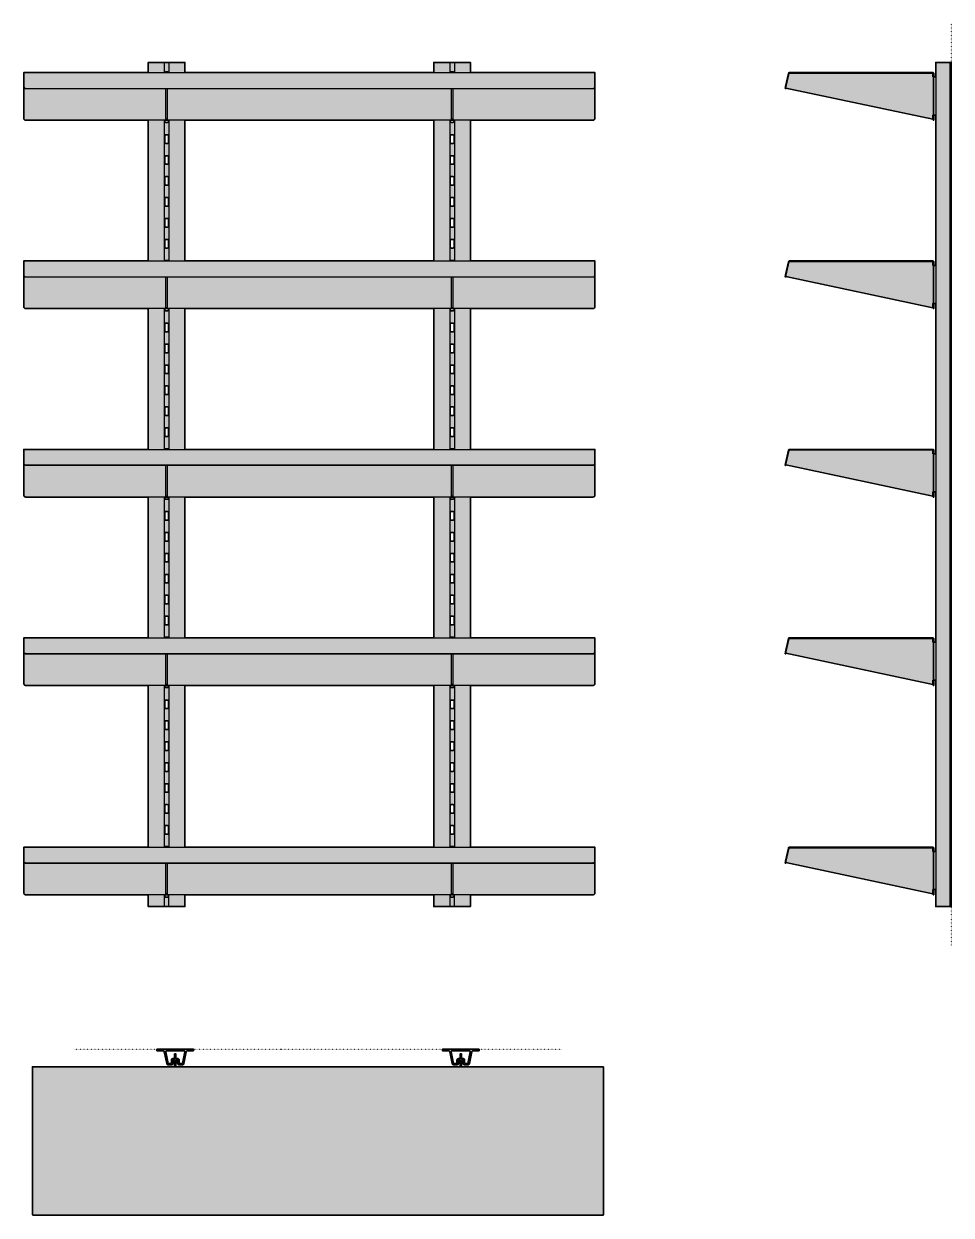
# Model space of a CAD drawing. Header units: millimetres. Extents: x 145 to 2094, y -689 to 1815.
import ezdxf

# ---------------------------------------------------------------- set-up
doc = ezdxf.new("R2010")
doc.units = ezdxf.units.MM
doc.linetypes.add('Dots', pattern=[1, 0, -1])
doc.layers.add('Blocks', color=7, linetype='Continuous')
doc.layers.add('Blocks$Fill', color=7, linetype='Continuous', true_color=0xffffff)
for name, color, linetype, lineweight, true_color in [('Blocks$Inner', 7, 'Continuous', 25, 0x007f00), ('Blocks$Outline', 7, 'Continuous', 35, 0xff3f3f), ('Groud', 7, 'Dots', 25, 0x243775)]:
    doc.layers.add(name, color=color, linetype=linetype, lineweight=lineweight, true_color=true_color)

# ---------------------------------------------------------------- blocks, each defined once
blk = doc.blocks.new('Standard Issue Shelf Top')
at = {"layer": 'Blocks$Fill'}
h = blk.add_hatch(color=256, dxfattribs=at)
h.paths.add_polyline_path([(1200, 303.2), (1200, -8), (1200, -8), (1200, -8), (1200, -8), (1200, -8), (1200, -8), (1200, -8.1), (1200, -8.1), (1200, -8.1), (1200, -8.1), (1200, -8.1), (1200, -8.1), (1200, -8.1), (1200, -8.1), (1200, -8.1), (1200, -8.1), (1200, -8.1), (1200, -8.1), (1200, -8.1), (1200, -8.1), (1200, -8.1), (1200, -8.1), (1200, -8.1), (1200, -8.1), (1200, -8.1), (1200, -8.1), (1200, -8.1), (1199.9, -8.2), (1199.9, -8.2), (1199.9, -8.2), (1199.9, -8.2), (1199.9, -8.2), (1199.9, -8.2), (1199.9, -8.2), (1199.9, -8.2), (1199.9, -8.2), (1199.9, -8.2), (1199.9, -8.2), (1199.8, -8.2), (1199.8, -8.3), (1199.8, -8.3), (1199.8, -8.3), (1199.8, -8.3), (1199.8, -8.3), (1199.7, -8.3), (1199.7, -8.3), (1199.6, -8.4), (1199.6, -8.4), (1199.6, -8.4), (1199.5, -8.4), (1199.5, -8.4), (1199.3, -8.5), (1199.2, -8.5), (1199.1, -8.5), (1199, -8.6), (1198.8, -8.6), (1198.7, -8.6), (1198.5, -8.7), (1198.2, -8.7), (1197.8, -8.8), (1197.5, -8.8), (1197.1, -8.8), (1196.7, -8.8), (1196.4, -8.8), (4, -8.9), (3.3, -8.8), (2.9, -8.8), (2.5, -8.8), (2.2, -8.8), (1.8, -8.7), (1.5, -8.7), (1.3, -8.6), (1.2, -8.6), (1, -8.6), (0.9, -8.5), (0.8, -8.5), (0.7, -8.5), (0.5, -8.4), (0.5, -8.4), (0.4, -8.4), (0.4, -8.4), (0.4, -8.4), (0.3, -8.3), (0.3, -8.3), (0.2, -8.3), (0.2, -8.3), (0.2, -8.3), (0.2, -8.3), (0.2, -8.3), (0.2, -8.2), (0.1, -8.2), (0.1, -8.2), (0.1, -8.2), (0.1, -8.2), (0.1, -8.2), (0.1, -8.2), (0.1, -8.2), (0.1, -8.2), (0.1, -8.2), (0.1, -8.2), (0.1, -8.2), (0, -8.1), (0, -8.1), (0, -8.1), (0, -8.1), (0, -8.1), (0, -8.1), (0, -8.1), (0, -8.1), (0, -8.1), (0, -8.1), (0, -8.1), (0, -8.1), (0, -8.1), (0, -8.1), (0, -8.1), (0, -8.1), (0, -8.1), (0, -8.1), (0, -8.1), (0, -8.1), (0, -8.1), (0, -8), (0, -8), (0, -8), (0, -8), (0, -8), (0, -8), (0, -8), (0, 303.2), (298.5, 303.2), (298.5, 317.2), (295, 317.2), (295, 310.2), (295, 310.1), (295, 310), (295, 309.9), (295, 309.8), (295, 309.7), (294.9, 309.6), (294.9, 309.5), (294.9, 309.4), (294.9, 309.3), (294.8, 309.2), (294.8, 309.1), (294.8, 309), (294.7, 308.9), (294.7, 308.8), (294.6, 308.7), (294.6, 308.6), (294.5, 308.5), (294.5, 308.5), (294.4, 308.4), (294.3, 308.3), (294.3, 308.2), (294.2, 308.1), (294.1, 308.1), (294, 308), (294, 307.9), (293.9, 307.9), (293.8, 307.8), (293.7, 307.7), (293.6, 307.7), (293.6, 307.6), (293.5, 307.6), (293.4, 307.5), (293.3, 307.5), (293.2, 307.4), (293.1, 307.4), (293, 307.4), (292.9, 307.3), (292.8, 307.3), (292.7, 307.3), (292.6, 307.3), (292.5, 307.2), (292.4, 307.2), (292.3, 307.2), (292.2, 307.2), (292.1, 307.2), (292, 307.2), (284.8, 307.2), (284.7, 307.2), (284.6, 307.2), (284.5, 307.2), (284.4, 307.2), (284.3, 307.3), (284.2, 307.3), (284.1, 307.3), (284, 307.3), (283.9, 307.4), (283.8, 307.4), (283.8, 307.4), (283.7, 307.5), (283.6, 307.5), (283.5, 307.6), (283.4, 307.6), (283.3, 307.7), (283.2, 307.7), (283.1, 307.8), (283.1, 307.9), (283, 307.9), (282.9, 308), (282.8, 308.1), (282.8, 308.1), (282.7, 308.2), (282.6, 308.3), (282.6, 308.4), (282.5, 308.5), (282.4, 308.6), (282.4, 308.6), (282.3, 308.7), (282.3, 308.8), (282.2, 308.9), (282.2, 309), (282.2, 309.1), (282.1, 309.2), (282.1, 309.3), (282.1, 309.4), (282, 309.5), (282, 309.6), (277, 334.4), (276.9, 334.5), (276.9, 334.6), (276.9, 334.7), (276.8, 334.8), (276.8, 334.9), (276.8, 335), (276.7, 335.1), (276.7, 335.2), (276.6, 335.2), (276.6, 335.3), (276.5, 335.4), (276.4, 335.5), (276.4, 335.6), (276.3, 335.7), (276.2, 335.7), (276.2, 335.8), (276.1, 335.9), (276, 335.9), (275.9, 336), (275.9, 336.1), (275.8, 336.1), (275.7, 336.2), (275.6, 336.3), (275.5, 336.3), (275.4, 336.4), (275.3, 336.4), (275.2, 336.4), (275.2, 336.5), (275.1, 336.5), (275, 336.5), (274.9, 336.6), (274.8, 336.6), (274.7, 336.6), (274.6, 336.6), (274.5, 336.7), (274.4, 336.7), (274.3, 336.7), (274.2, 336.7), (274, 336.7), (261.5, 336.7), (261.5, 339.7), (338.5, 339.7), (338.5, 336.7), (325.8, 336.7), (325.7, 336.7), (325.6, 336.7), (325.5, 336.7), (325.4, 336.6), (325.3, 336.6), (325.2, 336.6), (325.1, 336.6), (325, 336.5), (324.9, 336.5), (324.8, 336.5), (324.8, 336.4), (324.7, 336.4), (324.6, 336.4), (324.5, 336.3), (324.4, 336.3), (324.3, 336.2), (324.2, 336.1), (324.1, 336.1), (324.1, 336), (324, 335.9), (323.9, 335.9), (323.8, 335.8), (323.8, 335.7), (323.7, 335.7), (323.6, 335.6), (323.6, 335.5), (323.5, 335.4), (323.4, 335.3), (323.4, 335.2), (323.3, 335.2), (323.3, 335.1), (323.2, 335), (323.2, 334.9), (323.2, 334.8), (323.1, 334.7), (323.1, 334.6), (323.1, 334.5), (323, 334.4), (323, 334.3), (318, 309.5), (317.9, 309.4), (317.9, 309.3), (317.9, 309.2), (317.8, 309.1), (317.8, 309), (317.8, 308.9), (317.7, 308.8), (317.7, 308.7), (317.6, 308.6), (317.6, 308.6), (317.5, 308.5), (317.4, 308.4), (317.4, 308.3), (317.3, 308.2), (317.2, 308.1), (317.2, 308.1), (317.1, 308), (317, 307.9), (316.9, 307.9), (316.9, 307.8), (316.8, 307.7), (316.7, 307.7), (316.6, 307.6), (316.5, 307.6), (316.4, 307.5), (316.3, 307.5), (316.2, 307.4), (316.2, 307.4), (316.1, 307.4), (316, 307.3), (315.9, 307.3), (315.8, 307.3), (315.7, 307.3), (315.6, 307.2), (315.5, 307.2), (315.4, 307.2), (315.3, 307.2), (315.2, 307.2), (315, 307.2), (307.9, 307.2), (307.8, 307.2), (307.7, 307.2), (307.6, 307.2), (307.5, 307.2), (307.4, 307.3), (307.3, 307.3), (307.2, 307.3), (307.1, 307.3), (307, 307.4), (306.9, 307.4), (306.8, 307.4), (306.7, 307.5), (306.6, 307.5), (306.5, 307.6), (306.4, 307.6), (306.4, 307.7), (306.3, 307.7), (306.2, 307.8), (306.1, 307.9), (306, 307.9), (306, 308), (305.9, 308.1), (305.8, 308.1), (305.7, 308.2), (305.7, 308.3), (305.6, 308.4), (305.5, 308.5), (305.5, 308.5), (305.4, 308.6), (305.4, 308.7), (305.3, 308.8), (305.3, 308.9), (305.2, 309), (305.2, 309.1), (305.2, 309.2), (305.1, 309.3), (305.1, 309.4), (305.1, 309.5), (305.1, 309.6), (305, 309.7), (305, 309.8), (305, 309.9), (305, 310), (305, 310.1), (305, 310.2), (305, 317.2), (301.5, 317.2), (301.5, 303.2), (898.5, 303.2), (898.5, 317.2), (895, 317.2), (895, 310.2), (895, 310.1), (895, 310), (895, 309.9), (895, 309.8), (895, 309.7), (894.9, 309.6), (894.9, 309.5), (894.9, 309.4), (894.9, 309.3), (894.8, 309.2), (894.8, 309.1), (894.8, 309), (894.7, 308.9), (894.7, 308.8), (894.6, 308.7), (894.6, 308.6), (894.5, 308.5), (894.5, 308.5), (894.4, 308.4), (894.3, 308.3), (894.3, 308.2), (894.2, 308.1), (894.1, 308.1), (894, 308), (894, 307.9), (893.9, 307.9), (893.8, 307.8), (893.7, 307.7), (893.6, 307.7), (893.6, 307.6), (893.5, 307.6), (893.4, 307.5), (893.3, 307.5), (893.2, 307.4), (893.1, 307.4), (893, 307.4), (892.9, 307.3), (892.8, 307.3), (892.7, 307.3), (892.6, 307.3), (892.5, 307.2), (892.4, 307.2), (892.3, 307.2), (892.2, 307.2), (892.1, 307.2), (892, 307.2), (884.8, 307.2), (884.7, 307.2), (884.6, 307.2), (884.5, 307.2), (884.4, 307.2), (884.3, 307.3), (884.2, 307.3), (884.1, 307.3), (884, 307.3), (883.9, 307.4), (883.8, 307.4), (883.8, 307.4), (883.7, 307.5), (883.6, 307.5), (883.5, 307.6), (883.4, 307.6), (883.3, 307.7), (883.2, 307.7), (883.1, 307.8), (883.1, 307.9), (883, 307.9), (882.9, 308), (882.8, 308.1), (882.8, 308.1), (882.7, 308.2), (882.6, 308.3), (882.6, 308.4), (882.5, 308.5), (882.4, 308.6), (882.4, 308.6), (882.3, 308.7), (882.3, 308.8), (882.2, 308.9), (882.2, 309), (882.2, 309.1), (882.1, 309.2), (882.1, 309.3), (882.1, 309.4), (882, 309.5), (882, 309.6), (877, 334.4), (876.9, 334.5), (876.9, 334.6), (876.9, 334.7), (876.8, 334.8), (876.8, 334.9), (876.8, 335), (876.7, 335.1), (876.7, 335.2), (876.6, 335.2), (876.6, 335.3), (876.5, 335.4), (876.4, 335.5), (876.4, 335.6), (876.3, 335.7), (876.2, 335.7), (876.2, 335.8), (876.1, 335.9), (876, 335.9), (875.9, 336), (875.9, 336.1), (875.8, 336.1), (875.7, 336.2), (875.6, 336.3), (875.5, 336.3), (875.4, 336.4), (875.3, 336.4), (875.2, 336.4), (875.2, 336.5), (875.1, 336.5), (875, 336.5), (874.9, 336.6), (874.8, 336.6), (874.7, 336.6), (874.6, 336.6), (874.5, 336.7), (874.4, 336.7), (874.3, 336.7), (874.2, 336.7), (874, 336.7), (861.5, 336.7), (861.5, 339.7), (938.5, 339.7), (938.5, 336.7), (925.8, 336.7), (925.7, 336.7), (925.6, 336.7), (925.5, 336.7), (925.4, 336.6), (925.3, 336.6), (925.2, 336.6), (925.1, 336.6), (925, 336.5), (924.9, 336.5), (924.8, 336.5), (924.8, 336.4), (924.7, 336.4), (924.6, 336.4), (924.5, 336.3), (924.4, 336.3), (924.3, 336.2), (924.2, 336.1), (924.1, 336.1), (924.1, 336), (924, 335.9), (923.9, 335.9), (923.8, 335.8), (923.8, 335.7), (923.7, 335.7), (923.6, 335.6), (923.6, 335.5), (923.5, 335.4), (923.4, 335.3), (923.4, 335.2), (923.3, 335.2), (923.3, 335.1), (923.2, 335), (923.2, 334.9), (923.2, 334.8), (923.1, 334.7), (923.1, 334.6), (923.1, 334.5), (923, 334.4), (923, 334.3), (918, 309.5), (917.9, 309.4), (917.9, 309.3), (917.9, 309.2), (917.8, 309.1), (917.8, 309), (917.8, 308.9), (917.7, 308.8), (917.7, 308.7), (917.6, 308.6), (917.6, 308.6), (917.5, 308.5), (917.4, 308.4), (917.4, 308.3), (917.3, 308.2), (917.2, 308.1), (917.2, 308.1), (917.1, 308), (917, 307.9), (916.9, 307.9), (916.9, 307.8), (916.8, 307.7), (916.7, 307.7), (916.6, 307.6), (916.5, 307.6), (916.4, 307.5), (916.3, 307.5), (916.2, 307.4), (916.2, 307.4), (916.1, 307.4), (916, 307.3), (915.9, 307.3), (915.8, 307.3), (915.7, 307.3), (915.6, 307.2), (915.5, 307.2), (915.4, 307.2), (915.3, 307.2), (915.2, 307.2), (915, 307.2), (907.9, 307.2), (907.8, 307.2), (907.7, 307.2), (907.6, 307.2), (907.5, 307.2), (907.4, 307.3), (907.3, 307.3), (907.2, 307.3), (907.1, 307.3), (907, 307.4), (906.9, 307.4), (906.8, 307.4), (906.7, 307.5), (906.6, 307.5), (906.5, 307.6), (906.4, 307.6), (906.4, 307.7), (906.3, 307.7), (906.2, 307.8), (906.1, 307.9), (906, 307.9), (906, 308), (905.9, 308.1), (905.8, 308.1), (905.7, 308.2), (905.7, 308.3), (905.6, 308.4), (905.5, 308.5), (905.5, 308.5), (905.4, 308.6), (905.4, 308.7), (905.3, 308.8), (905.3, 308.9), (905.2, 309), (905.2, 309.1), (905.2, 309.2), (905.1, 309.3), (905.1, 309.4), (905.1, 309.5), (905.1, 309.6), (905, 309.7), (905, 309.8), (905, 309.9), (905, 310), (905, 310.1), (905, 310.2), (905, 317.2), (901.5, 317.2), (901.5, 303.2)], flags=0)
h.paths.add_polyline_path([(298.5, 320.2), (298.5, 330.2), (301.5, 330.2), (301.5, 328.2), (301.5, 320.2), (305.1, 320.2), (305.2, 320.2), (305.3, 320.2), (305.4, 320.2), (305.5, 320.1), (305.6, 320.1), (305.7, 320.1), (305.8, 320.1), (305.9, 320), (306, 320), (306.1, 320), (306.2, 319.9), (306.3, 319.9), (306.4, 319.9), (306.5, 319.8), (306.6, 319.8), (306.6, 319.7), (306.7, 319.6), (306.8, 319.6), (306.9, 319.5), (307, 319.5), (307, 319.4), (307.1, 319.3), (307.2, 319.2), (307.3, 319.2), (307.3, 319.1), (307.4, 319), (307.5, 318.9), (307.5, 318.8), (307.6, 318.7), (307.6, 318.7), (307.7, 318.6), (307.7, 318.5), (307.8, 318.4), (307.8, 318.3), (307.8, 318.2), (307.9, 318.1), (307.9, 318), (307.9, 317.9), (307.9, 317.8), (308, 317.7), (308, 317.6), (308, 317.5), (308, 317.4), (308, 317.3), (308, 317.2), (308, 310.2), (315, 310.2), (320, 334.3), (320, 334.4), (320, 334.4), (320, 334.5), (320, 334.6), (320, 334.6), (320, 334.7), (320, 334.8), (320, 334.8), (320, 334.9), (320, 335), (320, 335.1), (319.9, 335.1), (319.9, 335.2), (319.9, 335.3), (319.9, 335.3), (319.9, 335.4), (319.8, 335.5), (319.8, 335.5), (319.8, 335.6), (319.8, 335.6), (319.7, 335.7), (319.7, 335.8), (319.6, 335.8), (319.6, 335.9), (319.6, 335.9), (319.5, 336), (319.5, 336), (319.4, 336.1), (319.4, 336.1), (319.3, 336.2), (319.3, 336.2), (319.2, 336.3), (319.2, 336.3), (319.1, 336.4), (319, 336.4), (319, 336.4), (318.9, 336.5), (318.9, 336.5), (318.8, 336.5), (318.7, 336.5), (318.7, 336.6), (318.6, 336.6), (318.5, 336.6), (318.5, 336.6), (318.4, 336.6), (318.3, 336.7), (318.3, 336.7), (318.2, 336.7), (318.1, 336.7), (318.1, 336.7), (318, 336.7), (281.9, 336.7), (281.9, 336.7), (281.8, 336.7), (281.7, 336.7), (281.7, 336.7), (281.6, 336.6), (281.5, 336.6), (281.5, 336.6), (281.4, 336.6), (281.3, 336.6), (281.3, 336.5), (281.2, 336.5), (281.1, 336.5), (281.1, 336.5), (281, 336.4), (281, 336.4), (280.9, 336.4), (280.8, 336.3), (280.8, 336.3), (280.7, 336.2), (280.7, 336.2), (280.6, 336.1), (280.6, 336.1), (280.5, 336), (280.5, 336), (280.4, 335.9), (280.4, 335.9), (280.4, 335.8), (280.3, 335.8), (280.3, 335.7), (280.2, 335.6), (280.2, 335.6), (280.2, 335.5), (280.2, 335.5), (280.1, 335.4), (280.1, 335.3), (280.1, 335.3), (280.1, 335.2), (280.1, 335.1), (280, 335.1), (280, 335), (280, 334.9), (280, 334.8), (280, 334.8), (280, 334.7), (280, 334.6), (280, 334.6), (280, 334.5), (280, 334.4), (280, 334.4), (280, 334.3), (285, 310.2), (292, 310.2), (292, 317.2), (292, 317.3), (292, 317.5), (292, 317.6), (292, 317.7), (292.1, 317.8), (292.1, 317.9), (292.1, 318), (292.1, 318.1), (292.2, 318.2), (292.2, 318.3), (292.2, 318.4), (292.3, 318.5), (292.3, 318.6), (292.4, 318.7), (292.4, 318.7), (292.5, 318.8), (292.5, 318.9), (292.6, 319), (292.7, 319.1), (292.7, 319.2), (292.8, 319.2), (292.9, 319.3), (293, 319.4), (293, 319.5), (293.1, 319.5), (293.2, 319.6), (293.3, 319.6), (293.4, 319.7), (293.4, 319.8), (293.5, 319.8), (293.6, 319.9), (293.7, 319.9), (293.8, 319.9), (293.9, 320), (294, 320), (294.1, 320), (294.2, 320.1), (294.3, 320.1), (294.4, 320.1), (294.5, 320.1), (294.6, 320.2), (294.7, 320.2), (294.8, 320.2), (294.9, 320.2), (295, 320.2)], flags=0)
h.paths.add_polyline_path([(898.5, 320.2), (898.5, 330.2), (901.5, 330.2), (901.5, 328.2), (901.5, 320.2), (905.1, 320.2), (905.2, 320.2), (905.3, 320.2), (905.4, 320.2), (905.5, 320.1), (905.6, 320.1), (905.7, 320.1), (905.8, 320.1), (905.9, 320), (906, 320), (906.1, 320), (906.2, 319.9), (906.3, 319.9), (906.4, 319.9), (906.5, 319.8), (906.6, 319.8), (906.6, 319.7), (906.7, 319.6), (906.8, 319.6), (906.9, 319.5), (907, 319.5), (907, 319.4), (907.1, 319.3), (907.2, 319.2), (907.3, 319.2), (907.3, 319.1), (907.4, 319), (907.5, 318.9), (907.5, 318.8), (907.6, 318.7), (907.6, 318.7), (907.7, 318.6), (907.7, 318.5), (907.8, 318.4), (907.8, 318.3), (907.8, 318.2), (907.9, 318.1), (907.9, 318), (907.9, 317.9), (907.9, 317.8), (908, 317.7), (908, 317.6), (908, 317.5), (908, 317.4), (908, 317.3), (908, 317.2), (908, 310.2), (915, 310.2), (920, 334.3), (920, 334.4), (920, 334.4), (920, 334.5), (920, 334.6), (920, 334.6), (920, 334.7), (920, 334.8), (920, 334.8), (920, 334.9), (920, 335), (920, 335.1), (919.9, 335.1), (919.9, 335.2), (919.9, 335.3), (919.9, 335.3), (919.9, 335.4), (919.8, 335.5), (919.8, 335.5), (919.8, 335.6), (919.8, 335.6), (919.7, 335.7), (919.7, 335.8), (919.6, 335.8), (919.6, 335.9), (919.6, 335.9), (919.5, 336), (919.5, 336), (919.4, 336.1), (919.4, 336.1), (919.3, 336.2), (919.3, 336.2), (919.2, 336.3), (919.2, 336.3), (919.1, 336.4), (919, 336.4), (919, 336.4), (918.9, 336.5), (918.9, 336.5), (918.8, 336.5), (918.7, 336.5), (918.7, 336.6), (918.6, 336.6), (918.5, 336.6), (918.5, 336.6), (918.4, 336.6), (918.3, 336.7), (918.3, 336.7), (918.2, 336.7), (918.1, 336.7), (918.1, 336.7), (918, 336.7), (881.9, 336.7), (881.9, 336.7), (881.8, 336.7), (881.7, 336.7), (881.7, 336.7), (881.6, 336.6), (881.5, 336.6), (881.5, 336.6), (881.4, 336.6), (881.3, 336.6), (881.3, 336.5), (881.2, 336.5), (881.1, 336.5), (881.1, 336.5), (881, 336.4), (881, 336.4), (880.9, 336.4), (880.8, 336.3), (880.8, 336.3), (880.7, 336.2), (880.7, 336.2), (880.6, 336.1), (880.6, 336.1), (880.5, 336), (880.5, 336), (880.4, 335.9), (880.4, 335.9), (880.4, 335.8), (880.3, 335.8), (880.3, 335.7), (880.2, 335.6), (880.2, 335.6), (880.2, 335.5), (880.2, 335.5), (880.1, 335.4), (880.1, 335.3), (880.1, 335.3), (880.1, 335.2), (880.1, 335.1), (880, 335.1), (880, 335), (880, 334.9), (880, 334.8), (880, 334.8), (880, 334.7), (880, 334.6), (880, 334.6), (880, 334.5), (880, 334.4), (880, 334.4), (880, 334.3), (885, 310.2), (892, 310.2), (892, 317.2), (892, 317.3), (892, 317.5), (892, 317.6), (892, 317.7), (892.1, 317.8), (892.1, 317.9), (892.1, 318), (892.1, 318.1), (892.2, 318.2), (892.2, 318.3), (892.2, 318.4), (892.3, 318.5), (892.3, 318.6), (892.4, 318.7), (892.4, 318.7), (892.5, 318.8), (892.5, 318.9), (892.6, 319), (892.7, 319.1), (892.7, 319.2), (892.8, 319.2), (892.9, 319.3), (893, 319.4), (893, 319.5), (893.1, 319.5), (893.2, 319.6), (893.3, 319.6), (893.4, 319.7), (893.4, 319.8), (893.5, 319.8), (893.6, 319.9), (893.7, 319.9), (893.8, 319.9), (893.9, 320), (894, 320), (894.1, 320), (894.2, 320.1), (894.3, 320.1), (894.4, 320.1), (894.5, 320.1), (894.6, 320.2), (894.7, 320.2), (894.8, 320.2), (894.9, 320.2), (895, 320.2)], flags=0)
at = {"layer": 'Blocks$Inner'}
for p, q in [((298.5, 303.2), (298.5, 317.2)), ((301.5, 317.2), (301.5, 303.2)), ((898.5, 303.2), (898.5, 317.2)), ((901.5, 317.2), (901.5, 303.2))]:
    blk.add_line(p, q, dxfattribs=at)
for points in [[(338.5, 336.7), (326, 336.7), (325.8, 336.7), (325.7, 336.7), (325.6, 336.7), (325.5, 336.7), (325.4, 336.6), (325.3, 336.6), (325.2, 336.6), (325.1, 336.6), (325, 336.5), (324.9, 336.5), (324.8, 336.5), (324.8, 336.4), (324.7, 336.4), (324.6, 336.4), (324.5, 336.3), (324.4, 336.3), (324.3, 336.2), (324.2, 336.1), (324.1, 336.1), (324.1, 336), (324, 335.9), (323.9, 335.9), (323.8, 335.8), (323.8, 335.7), (323.7, 335.7), (323.6, 335.6), (323.6, 335.5), (323.5, 335.4), (323.4, 335.3), (323.4, 335.2), (323.3, 335.2), (323.3, 335.1), (323.2, 335), (323.2, 334.9), (323.2, 334.8), (323.1, 334.7), (323.1, 334.6), (323.1, 334.5), (323, 334.4), (323, 334.3), (318, 309.6), (318, 309.5), (317.9, 309.4), (317.9, 309.3), (317.9, 309.2), (317.8, 309.1), (317.8, 309), (317.8, 308.9), (317.7, 308.8), (317.7, 308.7), (317.6, 308.6), (317.6, 308.6), (317.5, 308.5), (317.4, 308.4), (317.4, 308.3), (317.3, 308.2), (317.2, 308.1), (317.2, 308.1), (317.1, 308), (317, 307.9), (316.9, 307.9), (316.9, 307.8), (316.8, 307.7), (316.7, 307.7), (316.6, 307.6), (316.5, 307.6), (316.4, 307.5), (316.3, 307.5), (316.2, 307.4), (316.2, 307.4), (316.1, 307.4), (316, 307.3), (315.9, 307.3), (315.8, 307.3), (315.7, 307.3), (315.6, 307.2), (315.5, 307.2), (315.4, 307.2), (315.3, 307.2), (315.2, 307.2), (315, 307.2), (308, 307.2), (307.9, 307.2), (307.8, 307.2), (307.7, 307.2), (307.6, 307.2), (307.5, 307.2), (307.4, 307.3), (307.3, 307.3), (307.2, 307.3), (307.1, 307.3), (307, 307.4), (306.9, 307.4), (306.8, 307.4), (306.7, 307.5), (306.6, 307.5), (306.5, 307.6), (306.4, 307.6), (306.4, 307.7), (306.3, 307.7), (306.2, 307.8), (306.1, 307.9), (306, 307.9), (306, 308), (305.9, 308.1), (305.8, 308.1), (305.7, 308.2), (305.7, 308.3), (305.6, 308.4), (305.5, 308.5), (305.5, 308.5), (305.4, 308.6), (305.4, 308.7), (305.3, 308.8), (305.3, 308.9), (305.2, 309), (305.2, 309.1), (305.2, 309.2), (305.1, 309.3), (305.1, 309.4), (305.1, 309.5), (305.1, 309.6), (305, 309.7), (305, 309.8), (305, 309.9), (305, 310), (305, 310.1), (305, 310.2), (305, 317.2), (295, 317.2), (295, 310.2), (295, 310.1), (295, 310), (295, 309.9), (295, 309.8), (295, 309.7), (294.9, 309.6), (294.9, 309.5), (294.9, 309.4), (294.9, 309.3), (294.8, 309.2), (294.8, 309.1), (294.8, 309), (294.7, 308.9), (294.7, 308.8), (294.6, 308.7), (294.6, 308.6), (294.5, 308.5), (294.5, 308.5), (294.4, 308.4), (294.3, 308.3), (294.3, 308.2), (294.2, 308.1), (294.1, 308.1), (294, 308), (294, 307.9), (293.9, 307.9), (293.8, 307.8), (293.7, 307.7), (293.6, 307.7), (293.6, 307.6), (293.5, 307.6), (293.4, 307.5), (293.3, 307.5), (293.2, 307.4), (293.1, 307.4), (293, 307.4), (292.9, 307.3), (292.8, 307.3), (292.7, 307.3), (292.6, 307.3), (292.5, 307.2), (292.4, 307.2), (292.3, 307.2), (292.2, 307.2), (292.1, 307.2), (292, 307.2), (285, 307.2), (284.8, 307.2), (284.7, 307.2), (284.6, 307.2), (284.5, 307.2), (284.4, 307.2), (284.3, 307.3), (284.2, 307.3), (284.1, 307.3), (284, 307.3), (283.9, 307.4), (283.8, 307.4), (283.8, 307.4), (283.7, 307.5), (283.6, 307.5), (283.5, 307.6), (283.4, 307.6), (283.3, 307.7), (283.2, 307.7), (283.1, 307.8), (283.1, 307.9), (283, 307.9), (282.9, 308), (282.8, 308.1), (282.8, 308.1), (282.7, 308.2), (282.6, 308.3), (282.6, 308.4), (282.5, 308.5), (282.4, 308.6), (282.4, 308.6), (282.3, 308.7), (282.3, 308.8), (282.2, 308.9), (282.2, 309), (282.2, 309.1), (282.1, 309.2), (282.1, 309.3), (282.1, 309.4), (282, 309.5), (282, 309.6), (277, 334.3), (277, 334.4), (276.9, 334.5), (276.9, 334.6), (276.9, 334.7), (276.8, 334.8), (276.8, 334.9), (276.8, 335), (276.7, 335.1), (276.7, 335.2), (276.6, 335.2), (276.6, 335.3), (276.5, 335.4), (276.4, 335.5), (276.4, 335.6), (276.3, 335.7), (276.2, 335.7), (276.2, 335.8), (276.1, 335.9), (276, 335.9), (275.9, 336), (275.9, 336.1), (275.8, 336.1), (275.7, 336.2), (275.6, 336.3), (275.5, 336.3), (275.4, 336.4), (275.3, 336.4), (275.2, 336.4), (275.2, 336.5), (275.1, 336.5), (275, 336.5), (274.9, 336.6), (274.8, 336.6), (274.7, 336.6), (274.6, 336.6), (274.5, 336.7), (274.4, 336.7), (274.3, 336.7), (274.2, 336.7), (274, 336.7), (261.5, 336.7), (261.5, 339.7), (338.5, 339.7)], [(292, 317.3), (292, 317.2), (292, 310.2), (285, 310.2), (280, 334.3), (280, 334.4), (280, 334.4), (280, 334.5), (280, 334.6), (280, 334.6), (280, 334.7), (280, 334.8), (280, 334.8), (280, 334.9), (280, 335), (280, 335.1), (280.1, 335.1), (280.1, 335.2), (280.1, 335.3), (280.1, 335.3), (280.1, 335.4), (280.2, 335.5), (280.2, 335.5), (280.2, 335.6), (280.2, 335.6), (280.3, 335.7), (280.3, 335.8), (280.4, 335.8), (280.4, 335.9), (280.4, 335.9), (280.5, 336), (280.5, 336), (280.6, 336.1), (280.6, 336.1), (280.7, 336.2), (280.7, 336.2), (280.8, 336.3), (280.8, 336.3), (280.9, 336.4), (281, 336.4), (281, 336.4), (281.1, 336.5), (281.1, 336.5), (281.2, 336.5), (281.3, 336.5), (281.3, 336.6), (281.4, 336.6), (281.5, 336.6), (281.5, 336.6), (281.6, 336.6), (281.7, 336.7), (281.7, 336.7), (281.8, 336.7), (281.9, 336.7), (281.9, 336.7), (282, 336.7), (318, 336.7), (318.1, 336.7), (318.1, 336.7), (318.2, 336.7), (318.3, 336.7), (318.3, 336.7), (318.4, 336.6), (318.5, 336.6), (318.5, 336.6), (318.6, 336.6), (318.7, 336.6), (318.7, 336.5), (318.8, 336.5), (318.9, 336.5), (318.9, 336.5), (319, 336.4), (319, 336.4), (319.1, 336.4), (319.2, 336.3), (319.2, 336.3), (319.3, 336.2), (319.3, 336.2), (319.4, 336.1), (319.4, 336.1), (319.5, 336), (319.5, 336), (319.6, 335.9), (319.6, 335.9), (319.6, 335.8), (319.7, 335.8), (319.7, 335.7), (319.8, 335.6), (319.8, 335.6), (319.8, 335.5), (319.8, 335.5), (319.9, 335.4), (319.9, 335.3), (319.9, 335.3), (319.9, 335.2), (319.9, 335.1), (320, 335.1), (320, 335), (320, 334.9), (320, 334.8), (320, 334.8), (320, 334.7), (320, 334.6), (320, 334.6), (320, 334.5), (320, 334.4), (320, 334.4), (320, 334.3), (315, 310.2), (308, 310.2), (308, 317.2), (308, 317.3), (308, 317.4), (308, 317.5), (308, 317.6), (308, 317.7), (307.9, 317.8), (307.9, 317.9), (307.9, 318), (307.9, 318.1), (307.8, 318.2), (307.8, 318.3), (307.8, 318.4), (307.7, 318.5), (307.7, 318.6), (307.6, 318.7), (307.6, 318.7), (307.5, 318.8), (307.5, 318.9), (307.4, 319), (307.3, 319.1), (307.3, 319.2), (307.2, 319.2), (307.1, 319.3), (307, 319.4), (307, 319.5), (306.9, 319.5), (306.8, 319.6), (306.7, 319.6), (306.6, 319.7), (306.6, 319.8), (306.5, 319.8), (306.4, 319.9), (306.3, 319.9), (306.2, 319.9), (306.1, 320), (306, 320), (305.9, 320), (305.8, 320.1), (305.7, 320.1), (305.6, 320.1), (305.5, 320.1), (305.4, 320.2), (305.3, 320.2), (305.2, 320.2), (305.1, 320.2), (305, 320.2), (295, 320.2), (294.9, 320.2), (294.8, 320.2), (294.7, 320.2), (294.6, 320.2), (294.5, 320.1), (294.4, 320.1), (294.3, 320.1), (294.2, 320.1), (294.1, 320), (294, 320), (293.9, 320), (293.8, 319.9), (293.7, 319.9), (293.6, 319.9), (293.5, 319.8), (293.4, 319.8), (293.4, 319.7), (293.3, 319.6), (293.2, 319.6), (293.1, 319.5), (293, 319.5), (293, 319.4), (292.9, 319.3), (292.8, 319.2), (292.7, 319.2), (292.7, 319.1), (292.6, 319), (292.5, 318.9), (292.5, 318.8), (292.4, 318.7), (292.4, 318.7), (292.3, 318.6), (292.3, 318.5), (292.2, 318.4), (292.2, 318.3), (292.2, 318.2), (292.1, 318.1), (292.1, 318), (292.1, 317.9), (292.1, 317.8), (292, 317.7), (292, 317.6), (292, 317.5), (292, 317.4)], [(938.5, 336.7), (926, 336.7), (925.8, 336.7), (925.7, 336.7), (925.6, 336.7), (925.5, 336.7), (925.4, 336.6), (925.3, 336.6), (925.2, 336.6), (925.1, 336.6), (925, 336.5), (924.9, 336.5), (924.8, 336.5), (924.8, 336.4), (924.7, 336.4), (924.6, 336.4), (924.5, 336.3), (924.4, 336.3), (924.3, 336.2), (924.2, 336.1), (924.1, 336.1), (924.1, 336), (924, 335.9), (923.9, 335.9), (923.8, 335.8), (923.8, 335.7), (923.7, 335.7), (923.6, 335.6), (923.6, 335.5), (923.5, 335.4), (923.4, 335.3), (923.4, 335.2), (923.3, 335.2), (923.3, 335.1), (923.2, 335), (923.2, 334.9), (923.2, 334.8), (923.1, 334.7), (923.1, 334.6), (923.1, 334.5), (923, 334.4), (923, 334.3), (918, 309.6), (918, 309.5), (917.9, 309.4), (917.9, 309.3), (917.9, 309.2), (917.8, 309.1), (917.8, 309), (917.8, 308.9), (917.7, 308.8), (917.7, 308.7), (917.6, 308.6), (917.6, 308.6), (917.5, 308.5), (917.4, 308.4), (917.4, 308.3), (917.3, 308.2), (917.2, 308.1), (917.2, 308.1), (917.1, 308), (917, 307.9), (916.9, 307.9), (916.9, 307.8), (916.8, 307.7), (916.7, 307.7), (916.6, 307.6), (916.5, 307.6), (916.4, 307.5), (916.3, 307.5), (916.2, 307.4), (916.2, 307.4), (916.1, 307.4), (916, 307.3), (915.9, 307.3), (915.8, 307.3), (915.7, 307.3), (915.6, 307.2), (915.5, 307.2), (915.4, 307.2), (915.3, 307.2), (915.2, 307.2), (915, 307.2), (908, 307.2), (907.9, 307.2), (907.8, 307.2), (907.7, 307.2), (907.6, 307.2), (907.5, 307.2), (907.4, 307.3), (907.3, 307.3), (907.2, 307.3), (907.1, 307.3), (907, 307.4), (906.9, 307.4), (906.8, 307.4), (906.7, 307.5), (906.6, 307.5), (906.5, 307.6), (906.4, 307.6), (906.4, 307.7), (906.3, 307.7), (906.2, 307.8), (906.1, 307.9), (906, 307.9), (906, 308), (905.9, 308.1), (905.8, 308.1), (905.7, 308.2), (905.7, 308.3), (905.6, 308.4), (905.5, 308.5), (905.5, 308.5), (905.4, 308.6), (905.4, 308.7), (905.3, 308.8), (905.3, 308.9), (905.2, 309), (905.2, 309.1), (905.2, 309.2), (905.1, 309.3), (905.1, 309.4), (905.1, 309.5), (905.1, 309.6), (905, 309.7), (905, 309.8), (905, 309.9), (905, 310), (905, 310.1), (905, 310.2), (905, 317.2), (895, 317.2), (895, 310.2), (895, 310.1), (895, 310), (895, 309.9), (895, 309.8), (895, 309.7), (894.9, 309.6), (894.9, 309.5), (894.9, 309.4), (894.9, 309.3), (894.8, 309.2), (894.8, 309.1), (894.8, 309), (894.7, 308.9), (894.7, 308.8), (894.6, 308.7), (894.6, 308.6), (894.5, 308.5), (894.5, 308.5), (894.4, 308.4), (894.3, 308.3), (894.3, 308.2), (894.2, 308.1), (894.1, 308.1), (894, 308), (894, 307.9), (893.9, 307.9), (893.8, 307.8), (893.7, 307.7), (893.6, 307.7), (893.6, 307.6), (893.5, 307.6), (893.4, 307.5), (893.3, 307.5), (893.2, 307.4), (893.1, 307.4), (893, 307.4), (892.9, 307.3), (892.8, 307.3), (892.7, 307.3), (892.6, 307.3), (892.5, 307.2), (892.4, 307.2), (892.3, 307.2), (892.2, 307.2), (892.1, 307.2), (892, 307.2), (885, 307.2), (884.8, 307.2), (884.7, 307.2), (884.6, 307.2), (884.5, 307.2), (884.4, 307.2), (884.3, 307.3), (884.2, 307.3), (884.1, 307.3), (884, 307.3), (883.9, 307.4), (883.8, 307.4), (883.8, 307.4), (883.7, 307.5), (883.6, 307.5), (883.5, 307.6), (883.4, 307.6), (883.3, 307.7), (883.2, 307.7), (883.1, 307.8), (883.1, 307.9), (883, 307.9), (882.9, 308), (882.8, 308.1), (882.8, 308.1), (882.7, 308.2), (882.6, 308.3), (882.6, 308.4), (882.5, 308.5), (882.4, 308.6), (882.4, 308.6), (882.3, 308.7), (882.3, 308.8), (882.2, 308.9), (882.2, 309), (882.2, 309.1), (882.1, 309.2), (882.1, 309.3), (882.1, 309.4), (882, 309.5), (882, 309.6), (877, 334.3), (877, 334.4), (876.9, 334.5), (876.9, 334.6), (876.9, 334.7), (876.8, 334.8), (876.8, 334.9), (876.8, 335), (876.7, 335.1), (876.7, 335.2), (876.6, 335.2), (876.6, 335.3), (876.5, 335.4), (876.4, 335.5), (876.4, 335.6), (876.3, 335.7), (876.2, 335.7), (876.2, 335.8), (876.1, 335.9), (876, 335.9), (875.9, 336), (875.9, 336.1), (875.8, 336.1), (875.7, 336.2), (875.6, 336.3), (875.5, 336.3), (875.4, 336.4), (875.3, 336.4), (875.2, 336.4), (875.2, 336.5), (875.1, 336.5), (875, 336.5), (874.9, 336.6), (874.8, 336.6), (874.7, 336.6), (874.6, 336.6), (874.5, 336.7), (874.4, 336.7), (874.3, 336.7), (874.2, 336.7), (874, 336.7), (861.5, 336.7), (861.5, 339.7), (938.5, 339.7)], [(892, 317.3), (892, 317.2), (892, 310.2), (885, 310.2), (880, 334.3), (880, 334.4), (880, 334.4), (880, 334.5), (880, 334.6), (880, 334.6), (880, 334.7), (880, 334.8), (880, 334.8), (880, 334.9), (880, 335), (880, 335.1), (880.1, 335.1), (880.1, 335.2), (880.1, 335.3), (880.1, 335.3), (880.1, 335.4), (880.2, 335.5), (880.2, 335.5), (880.2, 335.6), (880.2, 335.6), (880.3, 335.7), (880.3, 335.8), (880.4, 335.8), (880.4, 335.9), (880.4, 335.9), (880.5, 336), (880.5, 336), (880.6, 336.1), (880.6, 336.1), (880.7, 336.2), (880.7, 336.2), (880.8, 336.3), (880.8, 336.3), (880.9, 336.4), (881, 336.4), (881, 336.4), (881.1, 336.5), (881.1, 336.5), (881.2, 336.5), (881.3, 336.5), (881.3, 336.6), (881.4, 336.6), (881.5, 336.6), (881.5, 336.6), (881.6, 336.6), (881.7, 336.7), (881.7, 336.7), (881.8, 336.7), (881.9, 336.7), (881.9, 336.7), (882, 336.7), (918, 336.7), (918.1, 336.7), (918.1, 336.7), (918.2, 336.7), (918.3, 336.7), (918.3, 336.7), (918.4, 336.6), (918.5, 336.6), (918.5, 336.6), (918.6, 336.6), (918.7, 336.6), (918.7, 336.5), (918.8, 336.5), (918.9, 336.5), (918.9, 336.5), (919, 336.4), (919, 336.4), (919.1, 336.4), (919.2, 336.3), (919.2, 336.3), (919.3, 336.2), (919.3, 336.2), (919.4, 336.1), (919.4, 336.1), (919.5, 336), (919.5, 336), (919.6, 335.9), (919.6, 335.9), (919.6, 335.8), (919.7, 335.8), (919.7, 335.7), (919.8, 335.6), (919.8, 335.6), (919.8, 335.5), (919.8, 335.5), (919.9, 335.4), (919.9, 335.3), (919.9, 335.3), (919.9, 335.2), (919.9, 335.1), (920, 335.1), (920, 335), (920, 334.9), (920, 334.8), (920, 334.8), (920, 334.7), (920, 334.6), (920, 334.6), (920, 334.5), (920, 334.4), (920, 334.4), (920, 334.3), (915, 310.2), (908, 310.2), (908, 317.2), (908, 317.3), (908, 317.4), (908, 317.5), (908, 317.6), (908, 317.7), (907.9, 317.8), (907.9, 317.9), (907.9, 318), (907.9, 318.1), (907.8, 318.2), (907.8, 318.3), (907.8, 318.4), (907.7, 318.5), (907.7, 318.6), (907.6, 318.7), (907.6, 318.7), (907.5, 318.8), (907.5, 318.9), (907.4, 319), (907.3, 319.1), (907.3, 319.2), (907.2, 319.2), (907.1, 319.3), (907, 319.4), (907, 319.5), (906.9, 319.5), (906.8, 319.6), (906.7, 319.6), (906.6, 319.7), (906.6, 319.8), (906.5, 319.8), (906.4, 319.9), (906.3, 319.9), (906.2, 319.9), (906.1, 320), (906, 320), (905.9, 320), (905.8, 320.1), (905.7, 320.1), (905.6, 320.1), (905.5, 320.1), (905.4, 320.2), (905.3, 320.2), (905.2, 320.2), (905.1, 320.2), (905, 320.2), (895, 320.2), (894.9, 320.2), (894.8, 320.2), (894.7, 320.2), (894.6, 320.2), (894.5, 320.1), (894.4, 320.1), (894.3, 320.1), (894.2, 320.1), (894.1, 320), (894, 320), (893.9, 320), (893.8, 319.9), (893.7, 319.9), (893.6, 319.9), (893.5, 319.8), (893.4, 319.8), (893.4, 319.7), (893.3, 319.6), (893.2, 319.6), (893.1, 319.5), (893, 319.5), (893, 319.4), (892.9, 319.3), (892.8, 319.2), (892.7, 319.2), (892.7, 319.1), (892.6, 319), (892.5, 318.9), (892.5, 318.8), (892.4, 318.7), (892.4, 318.7), (892.3, 318.6), (892.3, 318.5), (892.2, 318.4), (892.2, 318.3), (892.2, 318.2), (892.1, 318.1), (892.1, 318), (892.1, 317.9), (892.1, 317.8), (892, 317.7), (892, 317.6), (892, 317.5), (892, 317.4)], [(1200, 303.2), (1200, 301), (1200, 0), (1200, -2.2), (1200, -8), (1200, -8), (1200, -8), (1200, -8), (1200, -8), (1200, -8), (1200, -8), (1200, -8.1), (1200, -8.1), (1200, -8.1), (1200, -8.1), (1200, -8.1), (1200, -8.1), (1200, -8.1), (1200, -8.1), (1200, -8.1), (1200, -8.1), (1200, -8.1), (1200, -8.1), (1200, -8.1), (1200, -8.1), (1200, -8.1), (1200, -8.1), (1200, -8.1), (1200, -8.1), (1200, -8.1), (1200, -8.1), (1200, -8.1), (1199.9, -8.2), (1199.9, -8.2), (1199.9, -8.2), (1199.9, -8.2), (1199.9, -8.2), (1199.9, -8.2), (1199.9, -8.2), (1199.9, -8.2), (1199.9, -8.2), (1199.9, -8.2), (1199.9, -8.2), (1199.8, -8.2), (1199.8, -8.3), (1199.8, -8.3), (1199.8, -8.3), (1199.8, -8.3), (1199.8, -8.3), (1199.7, -8.3), (1199.7, -8.3), (1199.6, -8.4), (1199.6, -8.4), (1199.6, -8.4), (1199.5, -8.4), (1199.5, -8.4), (1199.3, -8.5), (1199.2, -8.5), (1199.1, -8.5), (1199, -8.6), (1198.8, -8.6), (1198.7, -8.6), (1198.5, -8.7), (1198.2, -8.7), (1197.8, -8.8), (1197.5, -8.8), (1197.1, -8.8), (1196.7, -8.8), (1196.4, -8.8), (1196, -8.9), (4, -8.9), (3.6, -8.8), (3.3, -8.8), (2.9, -8.8), (2.5, -8.8), (2.2, -8.8), (1.8, -8.7), (1.5, -8.7), (1.3, -8.6), (1.2, -8.6), (1, -8.6), (0.9, -8.5), (0.8, -8.5), (0.7, -8.5), (0.5, -8.4), (0.5, -8.4), (0.4, -8.4), (0.4, -8.4), (0.4, -8.4), (0.3, -8.3), (0.3, -8.3), (0.2, -8.3), (0.2, -8.3), (0.2, -8.3), (0.2, -8.3), (0.2, -8.3), (0.2, -8.2), (0.1, -8.2), (0.1, -8.2), (0.1, -8.2), (0.1, -8.2), (0.1, -8.2), (0.1, -8.2), (0.1, -8.2), (0.1, -8.2), (0.1, -8.2), (0.1, -8.2), (0.1, -8.2), (0, -8.1), (0, -8.1), (0, -8.1), (0, -8.1), (0, -8.1), (0, -8.1), (0, -8.1), (0, -8.1), (0, -8.1), (0, -8.1), (0, -8.1), (0, -8.1), (0, -8.1), (0, -8.1), (0, -8.1), (0, -8.1), (0, -8.1), (0, -8.1), (0, -8.1), (0, -8.1), (0, -8.1), (0, -8), (0, -8), (0, -8), (0, -8), (0, -8), (0, -8), (0, -8), (0, -2.2), (0, 0), (0, 301), (0, 303.2)]]:
    blk.add_lwpolyline(points, close=True, dxfattribs=at)
for points in [[(301.5, 320.2), (301.5, 328.2), (301.5, 330.2), (298.5, 330.2), (298.5, 328.2), (298.5, 320.2)], [(901.5, 320.2), (901.5, 328.2), (901.5, 330.2), (898.5, 330.2), (898.5, 328.2), (898.5, 320.2)]]:
    blk.add_lwpolyline(points, dxfattribs=at)
at = {"layer": 'Blocks$Outline'}
for points in [[(298.5, 317.2), (295, 317.2), (295, 310.2), (295, 310.1), (295, 310), (295, 309.9), (295, 309.8), (295, 309.7), (294.9, 309.6), (294.9, 309.5), (294.9, 309.4), (294.9, 309.3), (294.8, 309.2), (294.8, 309.1), (294.8, 309), (294.7, 308.9), (294.7, 308.8), (294.6, 308.7), (294.6, 308.6), (294.5, 308.5), (294.5, 308.5), (294.4, 308.4), (294.3, 308.3), (294.3, 308.2), (294.2, 308.1), (294.1, 308.1), (294, 308), (294, 307.9), (293.9, 307.9), (293.8, 307.8), (293.7, 307.7), (293.6, 307.7), (293.6, 307.6), (293.5, 307.6), (293.4, 307.5), (293.3, 307.5), (293.2, 307.4), (293.1, 307.4), (293, 307.4), (292.9, 307.3), (292.8, 307.3), (292.7, 307.3), (292.6, 307.3), (292.5, 307.2), (292.4, 307.2), (292.3, 307.2), (292.2, 307.2), (292.1, 307.2), (292, 307.2), (285, 307.2), (284.8, 307.2), (284.7, 307.2), (284.6, 307.2), (284.5, 307.2), (284.4, 307.2), (284.3, 307.3), (284.2, 307.3), (284.1, 307.3), (284, 307.3), (283.9, 307.4), (283.8, 307.4), (283.8, 307.4), (283.7, 307.5), (283.6, 307.5), (283.5, 307.6), (283.4, 307.6), (283.3, 307.7), (283.2, 307.7), (283.1, 307.8), (283.1, 307.9), (283, 307.9), (282.9, 308), (282.8, 308.1), (282.8, 308.1), (282.7, 308.2), (282.6, 308.3), (282.6, 308.4), (282.5, 308.5), (282.4, 308.6), (282.4, 308.6), (282.3, 308.7), (282.3, 308.8), (282.2, 308.9), (282.2, 309), (282.2, 309.1), (282.1, 309.2), (282.1, 309.3), (282.1, 309.4), (282, 309.5), (282, 309.6), (277, 334.3), (277, 334.4), (276.9, 334.5), (276.9, 334.6), (276.9, 334.7), (276.8, 334.8), (276.8, 334.9), (276.8, 335), (276.7, 335.1), (276.7, 335.2), (276.6, 335.2), (276.6, 335.3), (276.5, 335.4), (276.4, 335.5), (276.4, 335.6), (276.3, 335.7), (276.2, 335.7), (276.2, 335.8), (276.1, 335.9), (276, 335.9), (275.9, 336), (275.9, 336.1), (275.8, 336.1), (275.7, 336.2), (275.6, 336.3), (275.5, 336.3), (275.4, 336.4), (275.3, 336.4), (275.2, 336.4), (275.2, 336.5), (275.1, 336.5), (275, 336.5), (274.9, 336.6), (274.8, 336.6), (274.7, 336.6), (274.6, 336.6), (274.5, 336.7), (274.4, 336.7), (274.3, 336.7), (274.2, 336.7), (274, 336.7), (261.5, 336.7), (261.5, 339.7), (338.5, 339.7), (338.5, 336.7)], [(301.5, 320.2), (305, 320.2), (305.1, 320.2), (305.2, 320.2), (305.3, 320.2), (305.4, 320.2), (305.5, 320.1), (305.6, 320.1), (305.7, 320.1), (305.8, 320.1), (305.9, 320), (306, 320), (306.1, 320), (306.2, 319.9), (306.3, 319.9), (306.4, 319.9), (306.5, 319.8), (306.6, 319.8), (306.6, 319.7), (306.7, 319.6), (306.8, 319.6), (306.9, 319.5), (307, 319.5), (307, 319.4), (307.1, 319.3), (307.2, 319.2), (307.3, 319.2), (307.3, 319.1), (307.4, 319), (307.5, 318.9), (307.5, 318.8), (307.6, 318.7), (307.6, 318.7), (307.7, 318.6), (307.7, 318.5), (307.8, 318.4), (307.8, 318.3), (307.8, 318.2), (307.9, 318.1), (307.9, 318), (307.9, 317.9), (307.9, 317.8), (308, 317.7), (308, 317.6), (308, 317.5), (308, 317.4), (308, 317.3), (308, 317.2), (308, 310.2), (315, 310.2), (320, 334.3), (320, 334.4), (320, 334.4), (320, 334.5), (320, 334.6), (320, 334.6), (320, 334.7), (320, 334.8), (320, 334.8), (320, 334.9), (320, 335), (320, 335.1), (319.9, 335.1), (319.9, 335.2), (319.9, 335.3), (319.9, 335.3), (319.9, 335.4), (319.8, 335.5), (319.8, 335.5), (319.8, 335.6), (319.8, 335.6), (319.7, 335.7), (319.7, 335.8), (319.6, 335.8), (319.6, 335.9), (319.6, 335.9), (319.5, 336), (319.5, 336), (319.4, 336.1), (319.4, 336.1), (319.3, 336.2), (319.3, 336.2), (319.2, 336.3), (319.2, 336.3), (319.1, 336.4), (319, 336.4), (319, 336.4), (318.9, 336.5), (318.9, 336.5), (318.8, 336.5), (318.7, 336.5), (318.7, 336.6), (318.6, 336.6), (318.5, 336.6), (318.5, 336.6), (318.4, 336.6), (318.3, 336.7), (318.3, 336.7), (318.2, 336.7), (318.1, 336.7), (318.1, 336.7), (318, 336.7), (282, 336.7), (281.9, 336.7), (281.9, 336.7), (281.8, 336.7), (281.7, 336.7), (281.7, 336.7), (281.6, 336.6), (281.5, 336.6), (281.5, 336.6), (281.4, 336.6), (281.3, 336.6), (281.3, 336.5), (281.2, 336.5), (281.1, 336.5), (281.1, 336.5), (281, 336.4), (281, 336.4), (280.9, 336.4), (280.8, 336.3), (280.8, 336.3), (280.7, 336.2), (280.7, 336.2), (280.6, 336.1), (280.6, 336.1), (280.5, 336), (280.5, 336), (280.4, 335.9), (280.4, 335.9), (280.4, 335.8), (280.3, 335.8), (280.3, 335.7), (280.2, 335.6), (280.2, 335.6), (280.2, 335.5), (280.2, 335.5), (280.1, 335.4), (280.1, 335.3), (280.1, 335.3), (280.1, 335.2), (280.1, 335.1), (280, 335.1), (280, 335), (280, 334.9), (280, 334.8), (280, 334.8), (280, 334.7), (280, 334.6), (280, 334.6), (280, 334.5), (280, 334.4), (280, 334.4), (280, 334.3), (285, 310.2), (292, 310.2), (292, 317.2), (292, 317.3)], [(298.5, 320.2), (298.5, 328.2), (298.5, 330.2), (301.5, 330.2), (301.5, 328.2), (301.5, 320.2)], [(338.5, 336.7), (326, 336.7), (325.8, 336.7), (325.7, 336.7), (325.6, 336.7), (325.5, 336.7), (325.4, 336.6), (325.3, 336.6), (325.2, 336.6), (325.1, 336.6), (325, 336.5), (324.9, 336.5), (324.8, 336.5), (324.8, 336.4), (324.7, 336.4), (324.6, 336.4), (324.5, 336.3), (324.4, 336.3), (324.3, 336.2), (324.2, 336.1), (324.1, 336.1), (324.1, 336), (324, 335.9), (323.9, 335.9), (323.8, 335.8), (323.8, 335.7), (323.7, 335.7), (323.6, 335.6), (323.6, 335.5), (323.5, 335.4), (323.4, 335.3), (323.4, 335.2), (323.3, 335.2), (323.3, 335.1), (323.2, 335), (323.2, 334.9), (323.2, 334.8), (323.1, 334.7), (323.1, 334.6), (323.1, 334.5), (323, 334.4), (323, 334.3), (318, 309.6), (318, 309.5), (317.9, 309.4), (317.9, 309.3), (317.9, 309.2), (317.8, 309.1), (317.8, 309), (317.8, 308.9), (317.7, 308.8), (317.7, 308.7), (317.6, 308.6), (317.6, 308.6), (317.5, 308.5), (317.4, 308.4), (317.4, 308.3), (317.3, 308.2), (317.2, 308.1), (317.2, 308.1), (317.1, 308), (317, 307.9), (316.9, 307.9), (316.9, 307.8), (316.8, 307.7), (316.7, 307.7), (316.6, 307.6), (316.5, 307.6), (316.4, 307.5), (316.3, 307.5), (316.2, 307.4), (316.2, 307.4), (316.1, 307.4), (316, 307.3), (315.9, 307.3), (315.8, 307.3), (315.7, 307.3), (315.6, 307.2), (315.5, 307.2), (315.4, 307.2), (315.3, 307.2), (315.2, 307.2), (315, 307.2), (308, 307.2), (307.9, 307.2), (307.8, 307.2), (307.7, 307.2), (307.6, 307.2), (307.5, 307.2), (307.4, 307.3), (307.3, 307.3), (307.2, 307.3), (307.1, 307.3), (307, 307.4), (306.9, 307.4), (306.8, 307.4), (306.7, 307.5), (306.6, 307.5), (306.5, 307.6), (306.4, 307.6), (306.4, 307.7), (306.3, 307.7), (306.2, 307.8), (306.1, 307.9), (306, 307.9), (306, 308), (305.9, 308.1), (305.8, 308.1), (305.7, 308.2), (305.7, 308.3), (305.6, 308.4), (305.5, 308.5), (305.5, 308.5), (305.4, 308.6), (305.4, 308.7), (305.3, 308.8), (305.3, 308.9), (305.2, 309), (305.2, 309.1), (305.2, 309.2), (305.1, 309.3), (305.1, 309.4), (305.1, 309.5), (305.1, 309.6), (305, 309.7), (305, 309.8), (305, 309.9), (305, 310), (305, 310.1), (305, 310.2), (305, 317.2), (301.5, 317.2)], [(898.5, 317.2), (895, 317.2), (895, 310.2), (895, 310.1), (895, 310), (895, 309.9), (895, 309.8), (895, 309.7), (894.9, 309.6), (894.9, 309.5), (894.9, 309.4), (894.9, 309.3), (894.8, 309.2), (894.8, 309.1), (894.8, 309), (894.7, 308.9), (894.7, 308.8), (894.6, 308.7), (894.6, 308.6), (894.5, 308.5), (894.5, 308.5), (894.4, 308.4), (894.3, 308.3), (894.3, 308.2), (894.2, 308.1), (894.1, 308.1), (894, 308), (894, 307.9), (893.9, 307.9), (893.8, 307.8), (893.7, 307.7), (893.6, 307.7), (893.6, 307.6), (893.5, 307.6), (893.4, 307.5), (893.3, 307.5), (893.2, 307.4), (893.1, 307.4), (893, 307.4), (892.9, 307.3), (892.8, 307.3), (892.7, 307.3), (892.6, 307.3), (892.5, 307.2), (892.4, 307.2), (892.3, 307.2), (892.2, 307.2), (892.1, 307.2), (892, 307.2), (885, 307.2), (884.8, 307.2), (884.7, 307.2), (884.6, 307.2), (884.5, 307.2), (884.4, 307.2), (884.3, 307.3), (884.2, 307.3), (884.1, 307.3), (884, 307.3), (883.9, 307.4), (883.8, 307.4), (883.8, 307.4), (883.7, 307.5), (883.6, 307.5), (883.5, 307.6), (883.4, 307.6), (883.3, 307.7), (883.2, 307.7), (883.1, 307.8), (883.1, 307.9), (883, 307.9), (882.9, 308), (882.8, 308.1), (882.8, 308.1), (882.7, 308.2), (882.6, 308.3), (882.6, 308.4), (882.5, 308.5), (882.4, 308.6), (882.4, 308.6), (882.3, 308.7), (882.3, 308.8), (882.2, 308.9), (882.2, 309), (882.2, 309.1), (882.1, 309.2), (882.1, 309.3), (882.1, 309.4), (882, 309.5), (882, 309.6), (877, 334.3), (877, 334.4), (876.9, 334.5), (876.9, 334.6), (876.9, 334.7), (876.8, 334.8), (876.8, 334.9), (876.8, 335), (876.7, 335.1), (876.7, 335.2), (876.6, 335.2), (876.6, 335.3), (876.5, 335.4), (876.4, 335.5), (876.4, 335.6), (876.3, 335.7), (876.2, 335.7), (876.2, 335.8), (876.1, 335.9), (876, 335.9), (875.9, 336), (875.9, 336.1), (875.8, 336.1), (875.7, 336.2), (875.6, 336.3), (875.5, 336.3), (875.4, 336.4), (875.3, 336.4), (875.2, 336.4), (875.2, 336.5), (875.1, 336.5), (875, 336.5), (874.9, 336.6), (874.8, 336.6), (874.7, 336.6), (874.6, 336.6), (874.5, 336.7), (874.4, 336.7), (874.3, 336.7), (874.2, 336.7), (874, 336.7), (861.5, 336.7), (861.5, 339.7), (938.5, 339.7), (938.5, 336.7)], [(901.5, 320.2), (905, 320.2), (905.1, 320.2), (905.2, 320.2), (905.3, 320.2), (905.4, 320.2), (905.5, 320.1), (905.6, 320.1), (905.7, 320.1), (905.8, 320.1), (905.9, 320), (906, 320), (906.1, 320), (906.2, 319.9), (906.3, 319.9), (906.4, 319.9), (906.5, 319.8), (906.6, 319.8), (906.6, 319.7), (906.7, 319.6), (906.8, 319.6), (906.9, 319.5), (907, 319.5), (907, 319.4), (907.1, 319.3), (907.2, 319.2), (907.3, 319.2), (907.3, 319.1), (907.4, 319), (907.5, 318.9), (907.5, 318.8), (907.6, 318.7), (907.6, 318.7), (907.7, 318.6), (907.7, 318.5), (907.8, 318.4), (907.8, 318.3), (907.8, 318.2), (907.9, 318.1), (907.9, 318), (907.9, 317.9), (907.9, 317.8), (908, 317.7), (908, 317.6), (908, 317.5), (908, 317.4), (908, 317.3), (908, 317.2), (908, 310.2), (915, 310.2), (920, 334.3), (920, 334.4), (920, 334.4), (920, 334.5), (920, 334.6), (920, 334.6), (920, 334.7), (920, 334.8), (920, 334.8), (920, 334.9), (920, 335), (920, 335.1), (919.9, 335.1), (919.9, 335.2), (919.9, 335.3), (919.9, 335.3), (919.9, 335.4), (919.8, 335.5), (919.8, 335.5), (919.8, 335.6), (919.8, 335.6), (919.7, 335.7), (919.7, 335.8), (919.6, 335.8), (919.6, 335.9), (919.6, 335.9), (919.5, 336), (919.5, 336), (919.4, 336.1), (919.4, 336.1), (919.3, 336.2), (919.3, 336.2), (919.2, 336.3), (919.2, 336.3), (919.1, 336.4), (919, 336.4), (919, 336.4), (918.9, 336.5), (918.9, 336.5), (918.8, 336.5), (918.7, 336.5), (918.7, 336.6), (918.6, 336.6), (918.5, 336.6), (918.5, 336.6), (918.4, 336.6), (918.3, 336.7), (918.3, 336.7), (918.2, 336.7), (918.1, 336.7), (918.1, 336.7), (918, 336.7), (882, 336.7), (881.9, 336.7), (881.9, 336.7), (881.8, 336.7), (881.7, 336.7), (881.7, 336.7), (881.6, 336.6), (881.5, 336.6), (881.5, 336.6), (881.4, 336.6), (881.3, 336.6), (881.3, 336.5), (881.2, 336.5), (881.1, 336.5), (881.1, 336.5), (881, 336.4), (881, 336.4), (880.9, 336.4), (880.8, 336.3), (880.8, 336.3), (880.7, 336.2), (880.7, 336.2), (880.6, 336.1), (880.6, 336.1), (880.5, 336), (880.5, 336), (880.4, 335.9), (880.4, 335.9), (880.4, 335.8), (880.3, 335.8), (880.3, 335.7), (880.2, 335.6), (880.2, 335.6), (880.2, 335.5), (880.2, 335.5), (880.1, 335.4), (880.1, 335.3), (880.1, 335.3), (880.1, 335.2), (880.1, 335.1), (880, 335.1), (880, 335), (880, 334.9), (880, 334.8), (880, 334.8), (880, 334.7), (880, 334.6), (880, 334.6), (880, 334.5), (880, 334.4), (880, 334.4), (880, 334.3), (885, 310.2), (892, 310.2), (892, 317.2), (892, 317.3)], [(898.5, 320.2), (898.5, 328.2), (898.5, 330.2), (901.5, 330.2), (901.5, 328.2), (901.5, 320.2)], [(938.5, 336.7), (926, 336.7), (925.8, 336.7), (925.7, 336.7), (925.6, 336.7), (925.5, 336.7), (925.4, 336.6), (925.3, 336.6), (925.2, 336.6), (925.1, 336.6), (925, 336.5), (924.9, 336.5), (924.8, 336.5), (924.8, 336.4), (924.7, 336.4), (924.6, 336.4), (924.5, 336.3), (924.4, 336.3), (924.3, 336.2), (924.2, 336.1), (924.1, 336.1), (924.1, 336), (924, 335.9), (923.9, 335.9), (923.8, 335.8), (923.8, 335.7), (923.7, 335.7), (923.6, 335.6), (923.6, 335.5), (923.5, 335.4), (923.4, 335.3), (923.4, 335.2), (923.3, 335.2), (923.3, 335.1), (923.2, 335), (923.2, 334.9), (923.2, 334.8), (923.1, 334.7), (923.1, 334.6), (923.1, 334.5), (923, 334.4), (923, 334.3), (918, 309.6), (918, 309.5), (917.9, 309.4), (917.9, 309.3), (917.9, 309.2), (917.8, 309.1), (917.8, 309), (917.8, 308.9), (917.7, 308.8), (917.7, 308.7), (917.6, 308.6), (917.6, 308.6), (917.5, 308.5), (917.4, 308.4), (917.4, 308.3), (917.3, 308.2), (917.2, 308.1), (917.2, 308.1), (917.1, 308), (917, 307.9), (916.9, 307.9), (916.9, 307.8), (916.8, 307.7), (916.7, 307.7), (916.6, 307.6), (916.5, 307.6), (916.4, 307.5), (916.3, 307.5), (916.2, 307.4), (916.2, 307.4), (916.1, 307.4), (916, 307.3), (915.9, 307.3), (915.8, 307.3), (915.7, 307.3), (915.6, 307.2), (915.5, 307.2), (915.4, 307.2), (915.3, 307.2), (915.2, 307.2), (915, 307.2), (908, 307.2), (907.9, 307.2), (907.8, 307.2), (907.7, 307.2), (907.6, 307.2), (907.5, 307.2), (907.4, 307.3), (907.3, 307.3), (907.2, 307.3), (907.1, 307.3), (907, 307.4), (906.9, 307.4), (906.8, 307.4), (906.7, 307.5), (906.6, 307.5), (906.5, 307.6), (906.4, 307.6), (906.4, 307.7), (906.3, 307.7), (906.2, 307.8), (906.1, 307.9), (906, 307.9), (906, 308), (905.9, 308.1), (905.8, 308.1), (905.7, 308.2), (905.7, 308.3), (905.6, 308.4), (905.5, 308.5), (905.5, 308.5), (905.4, 308.6), (905.4, 308.7), (905.3, 308.8), (905.3, 308.9), (905.2, 309), (905.2, 309.1), (905.2, 309.2), (905.1, 309.3), (905.1, 309.4), (905.1, 309.5), (905.1, 309.6), (905, 309.7), (905, 309.8), (905, 309.9), (905, 310), (905, 310.1), (905, 310.2), (905, 317.2), (901.5, 317.2)], [(1200, 303.2), (1200, 301), (1200, 0), (1200, -2.2), (1200, -8), (1200, -8), (1200, -8), (1200, -8), (1200, -8), (1200, -8), (1200, -8), (1200, -8.1), (1200, -8.1), (1200, -8.1), (1200, -8.1), (1200, -8.1), (1200, -8.1), (1200, -8.1), (1200, -8.1), (1200, -8.1), (1200, -8.1), (1200, -8.1), (1200, -8.1), (1200, -8.1), (1200, -8.1), (1200, -8.1), (1200, -8.1), (1200, -8.1), (1200, -8.1), (1200, -8.1), (1200, -8.1), (1200, -8.1), (1199.9, -8.2), (1199.9, -8.2), (1199.9, -8.2), (1199.9, -8.2), (1199.9, -8.2), (1199.9, -8.2), (1199.9, -8.2), (1199.9, -8.2), (1199.9, -8.2), (1199.9, -8.2), (1199.9, -8.2), (1199.8, -8.2), (1199.8, -8.3), (1199.8, -8.3), (1199.8, -8.3), (1199.8, -8.3), (1199.8, -8.3), (1199.7, -8.3), (1199.7, -8.3), (1199.6, -8.4), (1199.6, -8.4), (1199.6, -8.4), (1199.5, -8.4), (1199.5, -8.4), (1199.3, -8.5), (1199.2, -8.5), (1199.1, -8.5), (1199, -8.6), (1198.8, -8.6), (1198.7, -8.6), (1198.5, -8.7), (1198.2, -8.7), (1197.8, -8.8), (1197.5, -8.8), (1197.1, -8.8), (1196.7, -8.8), (1196.4, -8.8), (1196, -8.9), (4, -8.9), (3.6, -8.8), (3.3, -8.8), (2.9, -8.8), (2.5, -8.8), (2.2, -8.8), (1.8, -8.7), (1.5, -8.7), (1.3, -8.6), (1.2, -8.6), (1, -8.6), (0.9, -8.5), (0.8, -8.5), (0.7, -8.5), (0.5, -8.4), (0.5, -8.4), (0.4, -8.4), (0.4, -8.4), (0.4, -8.4), (0.3, -8.3), (0.3, -8.3), (0.2, -8.3), (0.2, -8.3), (0.2, -8.3), (0.2, -8.3), (0.2, -8.3), (0.2, -8.2), (0.1, -8.2), (0.1, -8.2), (0.1, -8.2), (0.1, -8.2), (0.1, -8.2), (0.1, -8.2), (0.1, -8.2), (0.1, -8.2), (0.1, -8.2), (0.1, -8.2), (0.1, -8.2), (0, -8.1), (0, -8.1), (0, -8.1), (0, -8.1), (0, -8.1), (0, -8.1), (0, -8.1), (0, -8.1), (0, -8.1), (0, -8.1), (0, -8.1), (0, -8.1), (0, -8.1), (0, -8.1), (0, -8.1), (0, -8.1), (0, -8.1), (0, -8.1), (0, -8.1), (0, -8.1), (0, -8.1), (0, -8), (0, -8), (0, -8), (0, -8), (0, -8), (0, -8), (0, -8), (0, -2.2), (0, 0), (0, 301), (0, 303.2), (298.5, 303.2)], [(292, 317.3), (292, 317.4), (292, 317.5), (292, 317.6), (292, 317.7), (292.1, 317.8), (292.1, 317.9), (292.1, 318), (292.1, 318.1), (292.2, 318.2), (292.2, 318.3), (292.2, 318.4), (292.3, 318.5), (292.3, 318.6), (292.4, 318.7), (292.4, 318.7), (292.5, 318.8), (292.5, 318.9), (292.6, 319), (292.7, 319.1), (292.7, 319.2), (292.8, 319.2), (292.9, 319.3), (293, 319.4), (293, 319.5), (293.1, 319.5), (293.2, 319.6), (293.3, 319.6), (293.4, 319.7), (293.4, 319.8), (293.5, 319.8), (293.6, 319.9), (293.7, 319.9), (293.8, 319.9), (293.9, 320), (294, 320), (294.1, 320), (294.2, 320.1), (294.3, 320.1), (294.4, 320.1), (294.5, 320.1), (294.6, 320.2), (294.7, 320.2), (294.8, 320.2), (294.9, 320.2), (295, 320.2), (298.5, 320.2)], [(298.5, 303.2), (298.5, 317.2)], [(301.5, 317.2), (301.5, 303.2)], [(301.5, 303.2), (898.5, 303.2)], [(892, 317.3), (892, 317.4), (892, 317.5), (892, 317.6), (892, 317.7), (892.1, 317.8), (892.1, 317.9), (892.1, 318), (892.1, 318.1), (892.2, 318.2), (892.2, 318.3), (892.2, 318.4), (892.3, 318.5), (892.3, 318.6), (892.4, 318.7), (892.4, 318.7), (892.5, 318.8), (892.5, 318.9), (892.6, 319), (892.7, 319.1), (892.7, 319.2), (892.8, 319.2), (892.9, 319.3), (893, 319.4), (893, 319.5), (893.1, 319.5), (893.2, 319.6), (893.3, 319.6), (893.4, 319.7), (893.4, 319.8), (893.5, 319.8), (893.6, 319.9), (893.7, 319.9), (893.8, 319.9), (893.9, 320), (894, 320), (894.1, 320), (894.2, 320.1), (894.3, 320.1), (894.4, 320.1), (894.5, 320.1), (894.6, 320.2), (894.7, 320.2), (894.8, 320.2), (894.9, 320.2), (895, 320.2), (898.5, 320.2)], [(898.5, 303.2), (898.5, 317.2)], [(901.5, 317.2), (901.5, 303.2)], [(901.5, 303.2), (1200, 303.2)]]:
    blk.add_lwpolyline(points, dxfattribs=at)
blk = doc.blocks.new('Standard Issue Shelf Side')
at = {"layer": 'Blocks$Fill'}
blk.add_hatch(color=256, dxfattribs=at).paths.add_polyline_path([(344.2, 1681.8), (314.7, 1681.8), (314.7, 1651.3), (310.7, 1651.3), (310.7, 1658.4), (310.6, 1658.5), (310.6, 1658.5), (310.6, 1658.6), (310.6, 1658.7), (310.6, 1658.7), (310.6, 1658.8), (310.6, 1658.9), (310.6, 1659), (310.5, 1659), (310.5, 1659.1), (310.5, 1659.2), (310.4, 1659.2), (310.4, 1659.3), (310.4, 1659.4), (310.3, 1659.4), (310.3, 1659.5), (310.3, 1659.6), (310.2, 1659.6), (310.2, 1659.7), (310.1, 1659.7), (310.1, 1659.8), (310, 1659.9), (310, 1659.9), (309.9, 1660), (309.8, 1660), (309.8, 1660.1), (309.7, 1660.1), (309.7, 1660.1), (309.6, 1660.2), (309.5, 1660.2), (309.5, 1660.3), (309.4, 1660.3), (309.3, 1660.3), (309.3, 1660.3), (309.2, 1660.4), (309.1, 1660.4), (309, 1660.4), (309, 1660.4), (308.9, 1660.5), (308.8, 1660.5), (308.8, 1660.5), (308.7, 1660.5), (308.6, 1660.5), (308.5, 1660.5), (308.5, 1660.5), (7.4, 1660.5), (7.3, 1660.5), (7.2, 1660.5), (7.2, 1660.5), (7.1, 1660.5), (7, 1660.5), (6.9, 1660.4), (6.9, 1660.4), (6.8, 1660.4), (6.7, 1660.4), (6.7, 1660.3), (6.6, 1660.3), (6.5, 1660.3), (6.5, 1660.3), (6.4, 1660.2), (6.3, 1660.2), (6.3, 1660.1), (6.2, 1660.1), (6.1, 1660.1), (6.1, 1660), (6, 1660), (6, 1659.9), (5.9, 1659.9), (5.9, 1659.8), (5.8, 1659.8), (5.8, 1659.7), (5.7, 1659.6), (5.7, 1659.6), (5.6, 1659.5), (5.6, 1659.5), (5.5, 1659.4), (5.5, 1659.3), (5.5, 1659.3), (5.4, 1659.2), (5.4, 1659.1), (5.4, 1659), (5.4, 1659), (5.3, 1658.9), (5.3, 1658.8), (5.3, 1658.8), (-1.4, 1627.2), (-0.2, 1627), (0, 1628), (308.7, 1562.3), (308.7, 1571.3), (309.5, 1571.3), (309.5, 1560.5), (310.7, 1560.5), (310.7, 1564.5), (310.7, 1571.3), (314.7, 1571.3), (314.7, 1255.3), (310.7, 1255.3), (310.7, 1262.4), (310.6, 1262.5), (310.6, 1262.5), (310.6, 1262.6), (310.6, 1262.7), (310.6, 1262.7), (310.6, 1262.8), (310.6, 1262.9), (310.6, 1263), (310.5, 1263), (310.5, 1263.1), (310.5, 1263.2), (310.4, 1263.2), (310.4, 1263.3), (310.4, 1263.4), (310.3, 1263.4), (310.3, 1263.5), (310.3, 1263.6), (310.2, 1263.6), (310.2, 1263.7), (310.1, 1263.7), (310.1, 1263.8), (310, 1263.9), (310, 1263.9), (309.9, 1264), (309.8, 1264), (309.8, 1264.1), (309.7, 1264.1), (309.7, 1264.1), (309.6, 1264.2), (309.5, 1264.2), (309.5, 1264.3), (309.4, 1264.3), (309.3, 1264.3), (309.3, 1264.3), (309.2, 1264.4), (309.1, 1264.4), (309, 1264.4), (309, 1264.4), (308.9, 1264.5), (308.8, 1264.5), (308.8, 1264.5), (308.7, 1264.5), (308.6, 1264.5), (308.5, 1264.5), (308.5, 1264.5), (7.4, 1264.5), (7.3, 1264.5), (7.2, 1264.5), (7.2, 1264.5), (7.1, 1264.5), (7, 1264.5), (6.9, 1264.4), (6.9, 1264.4), (6.8, 1264.4), (6.7, 1264.4), (6.7, 1264.3), (6.6, 1264.3), (6.5, 1264.3), (6.5, 1264.3), (6.4, 1264.2), (6.3, 1264.2), (6.3, 1264.1), (6.2, 1264.1), (6.1, 1264.1), (6.1, 1264), (6, 1264), (6, 1263.9), (5.9, 1263.9), (5.9, 1263.8), (5.8, 1263.8), (5.8, 1263.7), (5.7, 1263.6), (5.7, 1263.6), (5.6, 1263.5), (5.6, 1263.5), (5.5, 1263.4), (5.5, 1263.3), (5.5, 1263.3), (5.4, 1263.2), (5.4, 1263.1), (5.4, 1263), (5.4, 1263), (5.3, 1262.9), (5.3, 1262.8), (5.3, 1262.8), (-1.4, 1231.2), (-0.2, 1231), (0, 1232), (308.7, 1166.3), (308.7, 1175.3), (309.5, 1175.3), (309.5, 1164.5), (310.7, 1164.5), (310.7, 1168.5), (310.7, 1175.3), (314.7, 1175.3), (314.7, 859.3), (310.7, 859.3), (310.7, 866.4), (310.6, 866.5), (310.6, 866.5), (310.6, 866.6), (310.6, 866.7), (310.6, 866.7), (310.6, 866.8), (310.6, 866.9), (310.6, 867), (310.5, 867), (310.5, 867.1), (310.5, 867.2), (310.4, 867.2), (310.4, 867.3), (310.4, 867.4), (310.3, 867.4), (310.3, 867.5), (310.3, 867.6), (310.2, 867.6), (310.2, 867.7), (310.1, 867.7), (310.1, 867.8), (310, 867.9), (310, 867.9), (309.9, 868), (309.8, 868), (309.8, 868.1), (309.7, 868.1), (309.7, 868.1), (309.6, 868.2), (309.5, 868.2), (309.5, 868.3), (309.4, 868.3), (309.3, 868.3), (309.3, 868.3), (309.2, 868.4), (309.1, 868.4), (309, 868.4), (309, 868.4), (308.9, 868.5), (308.8, 868.5), (308.8, 868.5), (308.7, 868.5), (308.6, 868.5), (308.5, 868.5), (308.5, 868.5), (7.4, 868.5), (7.3, 868.5), (7.2, 868.5), (7.2, 868.5), (7.1, 868.5), (7, 868.5), (6.9, 868.4), (6.9, 868.4), (6.8, 868.4), (6.7, 868.4), (6.7, 868.3), (6.6, 868.3), (6.5, 868.3), (6.5, 868.3), (6.4, 868.2), (6.3, 868.2), (6.3, 868.1), (6.2, 868.1), (6.1, 868.1), (6.1, 868), (6, 868), (6, 867.9), (5.9, 867.9), (5.9, 867.8), (5.8, 867.8), (5.8, 867.7), (5.7, 867.6), (5.7, 867.6), (5.6, 867.5), (5.6, 867.5), (5.5, 867.4), (5.5, 867.3), (5.5, 867.3), (5.4, 867.2), (5.4, 867.1), (5.4, 867), (5.4, 867), (5.3, 866.9), (5.3, 866.8), (5.3, 866.8), (-1.4, 835.2), (-0.2, 835), (0, 836), (308.7, 770.3), (308.7, 779.3), (309.5, 779.3), (309.5, 768.5), (310.7, 768.5), (310.7, 772.5), (310.7, 779.3), (314.7, 779.3), (314.7, 463.3), (310.7, 463.3), (310.7, 470.4), (310.6, 470.5), (310.6, 470.5), (310.6, 470.6), (310.6, 470.7), (310.6, 470.7), (310.6, 470.8), (310.6, 470.9), (310.6, 471), (310.5, 471), (310.5, 471.1), (310.5, 471.2), (310.4, 471.2), (310.4, 471.3), (310.4, 471.4), (310.3, 471.4), (310.3, 471.5), (310.3, 471.6), (310.2, 471.6), (310.2, 471.7), (310.1, 471.7), (310.1, 471.8), (310, 471.9), (310, 471.9), (309.9, 472), (309.8, 472), (309.8, 472.1), (309.7, 472.1), (309.7, 472.1), (309.6, 472.2), (309.5, 472.2), (309.5, 472.3), (309.4, 472.3), (309.3, 472.3), (309.3, 472.3), (309.2, 472.4), (309.1, 472.4), (309, 472.4), (309, 472.4), (308.9, 472.5), (308.8, 472.5), (308.8, 472.5), (308.7, 472.5), (308.6, 472.5), (308.5, 472.5), (308.5, 472.5), (7.4, 472.5), (7.3, 472.5), (7.2, 472.5), (7.2, 472.5), (7.1, 472.5), (7, 472.5), (6.9, 472.4), (6.9, 472.4), (6.8, 472.4), (6.7, 472.4), (6.7, 472.3), (6.6, 472.3), (6.5, 472.3), (6.5, 472.3), (6.4, 472.2), (6.3, 472.2), (6.3, 472.1), (6.2, 472.1), (6.1, 472.1), (6.1, 472), (6, 472), (6, 471.9), (5.9, 471.9), (5.9, 471.8), (5.8, 471.8), (5.8, 471.7), (5.7, 471.6), (5.7, 471.6), (5.6, 471.5), (5.6, 471.5), (5.5, 471.4), (5.5, 471.3), (5.5, 471.3), (5.4, 471.2), (5.4, 471.1), (5.4, 471), (5.4, 471), (5.3, 470.9), (5.3, 470.8), (5.3, 470.8), (-1.4, 439.2), (-0.2, 439), (0, 440), (308.7, 374.3), (308.7, 383.3), (309.5, 383.3), (309.5, 372.5), (310.7, 372.5), (310.7, 376.5), (310.7, 383.3), (314.7, 383.3), (314.7, 23.3), (310.7, 23.3), (310.7, 30.4), (310.6, 30.5), (310.6, 30.5), (310.6, 30.6), (310.6, 30.7), (310.6, 30.7), (310.6, 30.8), (310.6, 30.9), (310.6, 31), (310.5, 31), (310.5, 31.1), (310.5, 31.2), (310.4, 31.2), (310.4, 31.3), (310.4, 31.4), (310.3, 31.4), (310.3, 31.5), (310.3, 31.6), (310.2, 31.6), (310.2, 31.7), (310.1, 31.7), (310.1, 31.8), (310, 31.9), (310, 31.9), (309.9, 32), (309.8, 32), (309.8, 32.1), (309.7, 32.1), (309.7, 32.1), (309.6, 32.2), (309.5, 32.2), (309.5, 32.3), (309.4, 32.3), (309.3, 32.3), (309.3, 32.3), (309.2, 32.4), (309.1, 32.4), (309, 32.4), (309, 32.4), (308.9, 32.5), (308.8, 32.5), (308.8, 32.5), (308.7, 32.5), (308.6, 32.5), (308.5, 32.5), (308.5, 32.5), (7.4, 32.5), (7.3, 32.5), (7.2, 32.5), (7.2, 32.5), (7.1, 32.5), (7, 32.5), (6.9, 32.4), (6.9, 32.4), (6.8, 32.4), (6.7, 32.4), (6.7, 32.3), (6.6, 32.3), (6.5, 32.3), (6.5, 32.3), (6.4, 32.2), (6.3, 32.2), (6.3, 32.1), (6.2, 32.1), (6.1, 32.1), (6.1, 32), (6, 32), (6, 31.9), (5.9, 31.9), (5.9, 31.8), (5.8, 31.8), (5.8, 31.7), (5.7, 31.6), (5.7, 31.6), (5.6, 31.5), (5.6, 31.5), (5.5, 31.4), (5.5, 31.3), (5.5, 31.3), (5.4, 31.2), (5.4, 31.1), (5.4, 31), (5.4, 31), (5.3, 30.9), (5.3, 30.8), (5.3, 30.8), (-1.4, -0.8), (-0.2, -1), (0, 0), (308.7, -65.7), (308.7, -56.7), (309.5, -56.7), (309.5, -67.5), (310.7, -67.5), (310.7, -63.5), (310.7, -56.7), (314.7, -56.7), (314.7, -92.2), (317.1, -92.2), (347.2, -92.2), (347.2, 1681.8)], flags=0)
at = {"layer": 'Blocks$Inner'}
for p, q in [((344.2, 1681.8), (344.2, -92.2)), ((8.7, 1659.3), (6.2, 1657.3)), ((314.7, 1651.3), (310.7, 1651.3)), ((310.7, 1571.3), (314.7, 1571.3)), ((8.7, 1263.3), (6.2, 1261.3)), ((314.7, 1255.3), (310.7, 1255.3)), ((310.7, 1175.3), (314.7, 1175.3)), ((8.7, 867.3), (6.2, 865.3)), ((314.7, 859.3), (310.7, 859.3)), ((310.7, 779.3), (314.7, 779.3)), ((8.7, 471.3), (6.2, 469.3)), ((314.7, 463.3), (310.7, 463.3)), ((310.7, 383.3), (314.7, 383.3)), ((8.7, 31.3), (6.2, 29.3)), ((314.7, 23.3), (310.7, 23.3)), ((310.7, -56.7), (314.7, -56.7))]:
    blk.add_line(p, q, dxfattribs=at)
for points in [[(344.2, 1681.8), (341.8, 1681.8), (317.1, 1681.8), (314.7, 1681.8), (314.7, -92.2), (317.1, -92.2), (341.8, -92.2), (344.2, -92.2), (347.2, -92.2), (347.2, 1681.8)], [(309.5, 1560.5), (310.7, 1560.5), (310.7, 1564.5), (310.7, 1658.3), (310.7, 1658.4), (310.6, 1658.5), (310.6, 1658.5), (310.6, 1658.6), (310.6, 1658.7), (310.6, 1658.7), (310.6, 1658.8), (310.6, 1658.9), (310.6, 1659), (310.5, 1659), (310.5, 1659.1), (310.5, 1659.2), (310.4, 1659.2), (310.4, 1659.3), (310.4, 1659.4), (310.3, 1659.4), (310.3, 1659.5), (310.3, 1659.6), (310.2, 1659.6), (310.2, 1659.7), (310.1, 1659.7), (310.1, 1659.8), (310, 1659.9), (310, 1659.9), (309.9, 1660), (309.8, 1660), (309.8, 1660.1), (309.7, 1660.1), (309.7, 1660.1), (309.6, 1660.2), (309.5, 1660.2), (309.5, 1660.3), (309.4, 1660.3), (309.3, 1660.3), (309.3, 1660.3), (309.2, 1660.4), (309.1, 1660.4), (309, 1660.4), (309, 1660.4), (308.9, 1660.5), (308.8, 1660.5), (308.8, 1660.5), (308.7, 1660.5), (308.6, 1660.5), (308.5, 1660.5), (308.5, 1660.5), (7.5, 1660.5), (7.4, 1660.5), (7.3, 1660.5), (7.2, 1660.5), (7.2, 1660.5), (7.1, 1660.5), (7, 1660.5), (6.9, 1660.4), (6.9, 1660.4), (6.8, 1660.4), (6.7, 1660.4), (6.7, 1660.3), (6.6, 1660.3), (6.5, 1660.3), (6.5, 1660.3), (6.4, 1660.2), (6.3, 1660.2), (6.3, 1660.1), (6.2, 1660.1), (6.1, 1660.1), (6.1, 1660), (6, 1660), (6, 1659.9), (5.9, 1659.9), (5.9, 1659.8), (5.8, 1659.8), (5.8, 1659.7), (5.7, 1659.6), (5.7, 1659.6), (5.6, 1659.5), (5.6, 1659.5), (5.5, 1659.4), (5.5, 1659.3), (5.5, 1659.3), (5.4, 1659.2), (5.4, 1659.1), (5.4, 1659), (5.4, 1659), (5.3, 1658.9), (5.3, 1658.8), (5.3, 1658.8), (-0.6, 1631.2), (-1.4, 1627.2), (-0.2, 1627), (0.6, 1630.9), (6.5, 1658.5), (6.5, 1658.5), (6.5, 1658.6), (6.5, 1658.6), (6.5, 1658.6), (6.5, 1658.7), (6.5, 1658.7), (6.6, 1658.7), (6.6, 1658.8), (6.6, 1658.8), (6.6, 1658.8), (6.6, 1658.9), (6.6, 1658.9), (6.7, 1658.9), (6.7, 1658.9), (6.7, 1659), (6.7, 1659), (6.8, 1659), (6.8, 1659), (6.8, 1659.1), (6.8, 1659.1), (6.9, 1659.1), (6.9, 1659.1), (6.9, 1659.1), (6.9, 1659.2), (7, 1659.2), (7, 1659.2), (7, 1659.2), (7.1, 1659.2), (7.1, 1659.2), (7.1, 1659.2), (7.2, 1659.3), (7.2, 1659.3), (7.2, 1659.3), (7.3, 1659.3), (7.3, 1659.3), (7.3, 1659.3), (7.4, 1659.3), (7.4, 1659.3), (7.4, 1659.3), (7.5, 1659.3), (308.5, 1659.3), (308.5, 1659.3), (308.5, 1659.3), (308.6, 1659.3), (308.6, 1659.3), (308.6, 1659.3), (308.7, 1659.3), (308.7, 1659.3), (308.7, 1659.3), (308.8, 1659.3), (308.8, 1659.2), (308.8, 1659.2), (308.9, 1659.2), (308.9, 1659.2), (308.9, 1659.2), (308.9, 1659.2), (309, 1659.2), (309, 1659.1), (309, 1659.1), (309.1, 1659.1), (309.1, 1659.1), (309.1, 1659.1), (309.1, 1659), (309.2, 1659), (309.2, 1659), (309.2, 1659), (309.2, 1658.9), (309.2, 1658.9), (309.3, 1658.9), (309.3, 1658.8), (309.3, 1658.8), (309.3, 1658.8), (309.3, 1658.8), (309.4, 1658.7), (309.4, 1658.7), (309.4, 1658.7), (309.4, 1658.6), (309.4, 1658.6), (309.4, 1658.6), (309.4, 1658.5), (309.4, 1658.5), (309.4, 1658.5), (309.4, 1658.4), (309.4, 1658.4), (309.5, 1658.4), (309.5, 1658.3), (309.5, 1658.3), (309.5, 1564.5)], [(309.5, 1164.5), (310.7, 1164.5), (310.7, 1168.5), (310.7, 1262.3), (310.7, 1262.4), (310.6, 1262.5), (310.6, 1262.5), (310.6, 1262.6), (310.6, 1262.7), (310.6, 1262.7), (310.6, 1262.8), (310.6, 1262.9), (310.6, 1263), (310.5, 1263), (310.5, 1263.1), (310.5, 1263.2), (310.4, 1263.2), (310.4, 1263.3), (310.4, 1263.4), (310.3, 1263.4), (310.3, 1263.5), (310.3, 1263.6), (310.2, 1263.6), (310.2, 1263.7), (310.1, 1263.7), (310.1, 1263.8), (310, 1263.9), (310, 1263.9), (309.9, 1264), (309.8, 1264), (309.8, 1264.1), (309.7, 1264.1), (309.7, 1264.1), (309.6, 1264.2), (309.5, 1264.2), (309.5, 1264.3), (309.4, 1264.3), (309.3, 1264.3), (309.3, 1264.3), (309.2, 1264.4), (309.1, 1264.4), (309, 1264.4), (309, 1264.4), (308.9, 1264.5), (308.8, 1264.5), (308.8, 1264.5), (308.7, 1264.5), (308.6, 1264.5), (308.5, 1264.5), (308.5, 1264.5), (7.5, 1264.5), (7.4, 1264.5), (7.3, 1264.5), (7.2, 1264.5), (7.2, 1264.5), (7.1, 1264.5), (7, 1264.5), (6.9, 1264.4), (6.9, 1264.4), (6.8, 1264.4), (6.7, 1264.4), (6.7, 1264.3), (6.6, 1264.3), (6.5, 1264.3), (6.5, 1264.3), (6.4, 1264.2), (6.3, 1264.2), (6.3, 1264.1), (6.2, 1264.1), (6.1, 1264.1), (6.1, 1264), (6, 1264), (6, 1263.9), (5.9, 1263.9), (5.9, 1263.8), (5.8, 1263.8), (5.8, 1263.7), (5.7, 1263.6), (5.7, 1263.6), (5.6, 1263.5), (5.6, 1263.5), (5.5, 1263.4), (5.5, 1263.3), (5.5, 1263.3), (5.4, 1263.2), (5.4, 1263.1), (5.4, 1263), (5.4, 1263), (5.3, 1262.9), (5.3, 1262.8), (5.3, 1262.8), (-0.6, 1235.2), (-1.4, 1231.2), (-0.2, 1231), (0.6, 1234.9), (6.5, 1262.5), (6.5, 1262.5), (6.5, 1262.6), (6.5, 1262.6), (6.5, 1262.6), (6.5, 1262.7), (6.5, 1262.7), (6.6, 1262.7), (6.6, 1262.8), (6.6, 1262.8), (6.6, 1262.8), (6.6, 1262.9), (6.6, 1262.9), (6.7, 1262.9), (6.7, 1262.9), (6.7, 1263), (6.7, 1263), (6.8, 1263), (6.8, 1263), (6.8, 1263.1), (6.8, 1263.1), (6.9, 1263.1), (6.9, 1263.1), (6.9, 1263.1), (6.9, 1263.2), (7, 1263.2), (7, 1263.2), (7, 1263.2), (7.1, 1263.2), (7.1, 1263.2), (7.1, 1263.2), (7.2, 1263.3), (7.2, 1263.3), (7.2, 1263.3), (7.3, 1263.3), (7.3, 1263.3), (7.3, 1263.3), (7.4, 1263.3), (7.4, 1263.3), (7.4, 1263.3), (7.5, 1263.3), (308.5, 1263.3), (308.5, 1263.3), (308.5, 1263.3), (308.6, 1263.3), (308.6, 1263.3), (308.6, 1263.3), (308.7, 1263.3), (308.7, 1263.3), (308.7, 1263.3), (308.8, 1263.3), (308.8, 1263.2), (308.8, 1263.2), (308.9, 1263.2), (308.9, 1263.2), (308.9, 1263.2), (308.9, 1263.2), (309, 1263.2), (309, 1263.1), (309, 1263.1), (309.1, 1263.1), (309.1, 1263.1), (309.1, 1263.1), (309.1, 1263), (309.2, 1263), (309.2, 1263), (309.2, 1263), (309.2, 1262.9), (309.2, 1262.9), (309.3, 1262.9), (309.3, 1262.8), (309.3, 1262.8), (309.3, 1262.8), (309.3, 1262.8), (309.4, 1262.7), (309.4, 1262.7), (309.4, 1262.7), (309.4, 1262.6), (309.4, 1262.6), (309.4, 1262.6), (309.4, 1262.5), (309.4, 1262.5), (309.4, 1262.5), (309.4, 1262.4), (309.4, 1262.4), (309.5, 1262.4), (309.5, 1262.3), (309.5, 1262.3), (309.5, 1168.5)], [(309.5, 768.5), (310.7, 768.5), (310.7, 772.5), (310.7, 866.3), (310.7, 866.4), (310.6, 866.5), (310.6, 866.5), (310.6, 866.6), (310.6, 866.7), (310.6, 866.7), (310.6, 866.8), (310.6, 866.9), (310.6, 867), (310.5, 867), (310.5, 867.1), (310.5, 867.2), (310.4, 867.2), (310.4, 867.3), (310.4, 867.4), (310.3, 867.4), (310.3, 867.5), (310.3, 867.6), (310.2, 867.6), (310.2, 867.7), (310.1, 867.7), (310.1, 867.8), (310, 867.9), (310, 867.9), (309.9, 868), (309.8, 868), (309.8, 868.1), (309.7, 868.1), (309.7, 868.1), (309.6, 868.2), (309.5, 868.2), (309.5, 868.3), (309.4, 868.3), (309.3, 868.3), (309.3, 868.3), (309.2, 868.4), (309.1, 868.4), (309, 868.4), (309, 868.4), (308.9, 868.5), (308.8, 868.5), (308.8, 868.5), (308.7, 868.5), (308.6, 868.5), (308.5, 868.5), (308.5, 868.5), (7.5, 868.5), (7.4, 868.5), (7.3, 868.5), (7.2, 868.5), (7.2, 868.5), (7.1, 868.5), (7, 868.5), (6.9, 868.4), (6.9, 868.4), (6.8, 868.4), (6.7, 868.4), (6.7, 868.3), (6.6, 868.3), (6.5, 868.3), (6.5, 868.3), (6.4, 868.2), (6.3, 868.2), (6.3, 868.1), (6.2, 868.1), (6.1, 868.1), (6.1, 868), (6, 868), (6, 867.9), (5.9, 867.9), (5.9, 867.8), (5.8, 867.8), (5.8, 867.7), (5.7, 867.6), (5.7, 867.6), (5.6, 867.5), (5.6, 867.5), (5.5, 867.4), (5.5, 867.3), (5.5, 867.3), (5.4, 867.2), (5.4, 867.1), (5.4, 867), (5.4, 867), (5.3, 866.9), (5.3, 866.8), (5.3, 866.8), (-0.6, 839.2), (-1.4, 835.2), (-0.2, 835), (0.6, 838.9), (6.5, 866.5), (6.5, 866.5), (6.5, 866.6), (6.5, 866.6), (6.5, 866.6), (6.5, 866.7), (6.5, 866.7), (6.6, 866.7), (6.6, 866.8), (6.6, 866.8), (6.6, 866.8), (6.6, 866.9), (6.6, 866.9), (6.7, 866.9), (6.7, 866.9), (6.7, 867), (6.7, 867), (6.8, 867), (6.8, 867), (6.8, 867.1), (6.8, 867.1), (6.9, 867.1), (6.9, 867.1), (6.9, 867.1), (6.9, 867.2), (7, 867.2), (7, 867.2), (7, 867.2), (7.1, 867.2), (7.1, 867.2), (7.1, 867.2), (7.2, 867.3), (7.2, 867.3), (7.2, 867.3), (7.3, 867.3), (7.3, 867.3), (7.3, 867.3), (7.4, 867.3), (7.4, 867.3), (7.4, 867.3), (7.5, 867.3), (308.5, 867.3), (308.5, 867.3), (308.5, 867.3), (308.6, 867.3), (308.6, 867.3), (308.6, 867.3), (308.7, 867.3), (308.7, 867.3), (308.7, 867.3), (308.8, 867.3), (308.8, 867.2), (308.8, 867.2), (308.9, 867.2), (308.9, 867.2), (308.9, 867.2), (308.9, 867.2), (309, 867.2), (309, 867.1), (309, 867.1), (309.1, 867.1), (309.1, 867.1), (309.1, 867.1), (309.1, 867), (309.2, 867), (309.2, 867), (309.2, 867), (309.2, 866.9), (309.2, 866.9), (309.3, 866.9), (309.3, 866.8), (309.3, 866.8), (309.3, 866.8), (309.3, 866.8), (309.4, 866.7), (309.4, 866.7), (309.4, 866.7), (309.4, 866.6), (309.4, 866.6), (309.4, 866.6), (309.4, 866.5), (309.4, 866.5), (309.4, 866.5), (309.4, 866.4), (309.4, 866.4), (309.5, 866.4), (309.5, 866.3), (309.5, 866.3), (309.5, 772.5)], [(309.5, 372.5), (310.7, 372.5), (310.7, 376.5), (310.7, 470.3), (310.7, 470.4), (310.6, 470.5), (310.6, 470.5), (310.6, 470.6), (310.6, 470.7), (310.6, 470.7), (310.6, 470.8), (310.6, 470.9), (310.6, 471), (310.5, 471), (310.5, 471.1), (310.5, 471.2), (310.4, 471.2), (310.4, 471.3), (310.4, 471.4), (310.3, 471.4), (310.3, 471.5), (310.3, 471.6), (310.2, 471.6), (310.2, 471.7), (310.1, 471.7), (310.1, 471.8), (310, 471.9), (310, 471.9), (309.9, 472), (309.8, 472), (309.8, 472.1), (309.7, 472.1), (309.7, 472.1), (309.6, 472.2), (309.5, 472.2), (309.5, 472.3), (309.4, 472.3), (309.3, 472.3), (309.3, 472.3), (309.2, 472.4), (309.1, 472.4), (309, 472.4), (309, 472.4), (308.9, 472.5), (308.8, 472.5), (308.8, 472.5), (308.7, 472.5), (308.6, 472.5), (308.5, 472.5), (308.5, 472.5), (7.5, 472.5), (7.4, 472.5), (7.3, 472.5), (7.2, 472.5), (7.2, 472.5), (7.1, 472.5), (7, 472.5), (6.9, 472.4), (6.9, 472.4), (6.8, 472.4), (6.7, 472.4), (6.7, 472.3), (6.6, 472.3), (6.5, 472.3), (6.5, 472.3), (6.4, 472.2), (6.3, 472.2), (6.3, 472.1), (6.2, 472.1), (6.1, 472.1), (6.1, 472), (6, 472), (6, 471.9), (5.9, 471.9), (5.9, 471.8), (5.8, 471.8), (5.8, 471.7), (5.7, 471.6), (5.7, 471.6), (5.6, 471.5), (5.6, 471.5), (5.5, 471.4), (5.5, 471.3), (5.5, 471.3), (5.4, 471.2), (5.4, 471.1), (5.4, 471), (5.4, 471), (5.3, 470.9), (5.3, 470.8), (5.3, 470.8), (-0.6, 443.2), (-1.4, 439.2), (-0.2, 439), (0.6, 442.9), (6.5, 470.5), (6.5, 470.5), (6.5, 470.6), (6.5, 470.6), (6.5, 470.6), (6.5, 470.7), (6.5, 470.7), (6.6, 470.7), (6.6, 470.8), (6.6, 470.8), (6.6, 470.8), (6.6, 470.9), (6.6, 470.9), (6.7, 470.9), (6.7, 470.9), (6.7, 471), (6.7, 471), (6.8, 471), (6.8, 471), (6.8, 471.1), (6.8, 471.1), (6.9, 471.1), (6.9, 471.1), (6.9, 471.1), (6.9, 471.2), (7, 471.2), (7, 471.2), (7, 471.2), (7.1, 471.2), (7.1, 471.2), (7.1, 471.2), (7.2, 471.3), (7.2, 471.3), (7.2, 471.3), (7.3, 471.3), (7.3, 471.3), (7.3, 471.3), (7.4, 471.3), (7.4, 471.3), (7.4, 471.3), (7.5, 471.3), (308.5, 471.3), (308.5, 471.3), (308.5, 471.3), (308.6, 471.3), (308.6, 471.3), (308.6, 471.3), (308.7, 471.3), (308.7, 471.3), (308.7, 471.3), (308.8, 471.3), (308.8, 471.2), (308.8, 471.2), (308.9, 471.2), (308.9, 471.2), (308.9, 471.2), (308.9, 471.2), (309, 471.2), (309, 471.1), (309, 471.1), (309.1, 471.1), (309.1, 471.1), (309.1, 471.1), (309.1, 471), (309.2, 471), (309.2, 471), (309.2, 471), (309.2, 470.9), (309.2, 470.9), (309.3, 470.9), (309.3, 470.8), (309.3, 470.8), (309.3, 470.8), (309.3, 470.8), (309.4, 470.7), (309.4, 470.7), (309.4, 470.7), (309.4, 470.6), (309.4, 470.6), (309.4, 470.6), (309.4, 470.5), (309.4, 470.5), (309.4, 470.5), (309.4, 470.4), (309.4, 470.4), (309.5, 470.4), (309.5, 470.3), (309.5, 470.3), (309.5, 376.5)], [(309.5, -67.5), (310.7, -67.5), (310.7, -63.5), (310.7, 30.3), (310.7, 30.4), (310.6, 30.5), (310.6, 30.5), (310.6, 30.6), (310.6, 30.7), (310.6, 30.7), (310.6, 30.8), (310.6, 30.9), (310.6, 31), (310.5, 31), (310.5, 31.1), (310.5, 31.2), (310.4, 31.2), (310.4, 31.3), (310.4, 31.4), (310.3, 31.4), (310.3, 31.5), (310.3, 31.6), (310.2, 31.6), (310.2, 31.7), (310.1, 31.7), (310.1, 31.8), (310, 31.9), (310, 31.9), (309.9, 32), (309.8, 32), (309.8, 32.1), (309.7, 32.1), (309.7, 32.1), (309.6, 32.2), (309.5, 32.2), (309.5, 32.3), (309.4, 32.3), (309.3, 32.3), (309.3, 32.3), (309.2, 32.4), (309.1, 32.4), (309, 32.4), (309, 32.4), (308.9, 32.5), (308.8, 32.5), (308.8, 32.5), (308.7, 32.5), (308.6, 32.5), (308.5, 32.5), (308.5, 32.5), (7.5, 32.5), (7.4, 32.5), (7.3, 32.5), (7.2, 32.5), (7.2, 32.5), (7.1, 32.5), (7, 32.5), (6.9, 32.4), (6.9, 32.4), (6.8, 32.4), (6.7, 32.4), (6.7, 32.3), (6.6, 32.3), (6.5, 32.3), (6.5, 32.3), (6.4, 32.2), (6.3, 32.2), (6.3, 32.1), (6.2, 32.1), (6.1, 32.1), (6.1, 32), (6, 32), (6, 31.9), (5.9, 31.9), (5.9, 31.8), (5.8, 31.8), (5.8, 31.7), (5.7, 31.6), (5.7, 31.6), (5.6, 31.5), (5.6, 31.5), (5.5, 31.4), (5.5, 31.3), (5.5, 31.3), (5.4, 31.2), (5.4, 31.1), (5.4, 31), (5.4, 31), (5.3, 30.9), (5.3, 30.8), (5.3, 30.8), (-0.6, 3.2), (-1.4, -0.8), (-0.2, -1), (0.6, 2.9), (6.5, 30.5), (6.5, 30.5), (6.5, 30.6), (6.5, 30.6), (6.5, 30.6), (6.5, 30.7), (6.5, 30.7), (6.6, 30.7), (6.6, 30.8), (6.6, 30.8), (6.6, 30.8), (6.6, 30.9), (6.6, 30.9), (6.7, 30.9), (6.7, 30.9), (6.7, 31), (6.7, 31), (6.8, 31), (6.8, 31), (6.8, 31.1), (6.8, 31.1), (6.9, 31.1), (6.9, 31.1), (6.9, 31.1), (6.9, 31.2), (7, 31.2), (7, 31.2), (7, 31.2), (7.1, 31.2), (7.1, 31.2), (7.1, 31.2), (7.2, 31.3), (7.2, 31.3), (7.2, 31.3), (7.3, 31.3), (7.3, 31.3), (7.3, 31.3), (7.4, 31.3), (7.4, 31.3), (7.4, 31.3), (7.5, 31.3), (308.5, 31.3), (308.5, 31.3), (308.5, 31.3), (308.6, 31.3), (308.6, 31.3), (308.6, 31.3), (308.7, 31.3), (308.7, 31.3), (308.7, 31.3), (308.8, 31.3), (308.8, 31.2), (308.8, 31.2), (308.9, 31.2), (308.9, 31.2), (308.9, 31.2), (308.9, 31.2), (309, 31.2), (309, 31.1), (309, 31.1), (309.1, 31.1), (309.1, 31.1), (309.1, 31.1), (309.1, 31), (309.2, 31), (309.2, 31), (309.2, 31), (309.2, 30.9), (309.2, 30.9), (309.3, 30.9), (309.3, 30.8), (309.3, 30.8), (309.3, 30.8), (309.3, 30.8), (309.4, 30.7), (309.4, 30.7), (309.4, 30.7), (309.4, 30.6), (309.4, 30.6), (309.4, 30.6), (309.4, 30.5), (309.4, 30.5), (309.4, 30.5), (309.4, 30.4), (309.4, 30.4), (309.5, 30.4), (309.5, 30.3), (309.5, 30.3), (309.5, -63.5)]]:
    blk.add_lwpolyline(points, close=True, dxfattribs=at)
for points in [[(309.5, 1651.3), (308.7, 1651.3), (308.7, 1657.3), (306.7, 1659.3)], [(0, 1628), (308.7, 1562.3), (308.7, 1571.3), (309.5, 1571.3)], [(309.5, 1255.3), (308.7, 1255.3), (308.7, 1261.3), (306.7, 1263.3)], [(0, 1232), (308.7, 1166.3), (308.7, 1175.3), (309.5, 1175.3)], [(309.5, 859.3), (308.7, 859.3), (308.7, 865.3), (306.7, 867.3)], [(0, 836), (308.7, 770.3), (308.7, 779.3), (309.5, 779.3)], [(309.5, 463.3), (308.7, 463.3), (308.7, 469.3), (306.7, 471.3)], [(0, 440), (308.7, 374.3), (308.7, 383.3), (309.5, 383.3)], [(309.5, 23.3), (308.7, 23.3), (308.7, 29.3), (306.7, 31.3)], [(0, 0), (308.7, -65.7), (308.7, -56.7), (309.5, -56.7)]]:
    blk.add_lwpolyline(points, dxfattribs=at)
at = {"layer": 'Blocks$Outline'}
for points in [[(344.2, 1681.8), (341.8, 1681.8), (317.1, 1681.8), (314.7, 1681.8), (314.7, 1651.3)], [(314.7, -56.7), (314.7, -92.2), (317.1, -92.2), (341.8, -92.2), (344.2, -92.2), (347.2, -92.2), (347.2, 1681.8), (344.2, 1681.8)], [(310.7, 1651.3), (310.7, 1658.3), (310.7, 1658.4), (310.6, 1658.5), (310.6, 1658.5), (310.6, 1658.6), (310.6, 1658.7), (310.6, 1658.7), (310.6, 1658.8), (310.6, 1658.9), (310.6, 1659), (310.5, 1659), (310.5, 1659.1), (310.5, 1659.2), (310.4, 1659.2), (310.4, 1659.3), (310.4, 1659.4), (310.3, 1659.4), (310.3, 1659.5), (310.3, 1659.6), (310.2, 1659.6), (310.2, 1659.7), (310.1, 1659.7), (310.1, 1659.8), (310, 1659.9), (310, 1659.9), (309.9, 1660), (309.8, 1660), (309.8, 1660.1), (309.7, 1660.1), (309.7, 1660.1), (309.6, 1660.2), (309.5, 1660.2), (309.5, 1660.3), (309.4, 1660.3), (309.3, 1660.3), (309.3, 1660.3), (309.2, 1660.4), (309.1, 1660.4), (309, 1660.4), (309, 1660.4), (308.9, 1660.5), (308.8, 1660.5), (308.8, 1660.5), (308.7, 1660.5), (308.6, 1660.5), (308.5, 1660.5), (308.5, 1660.5), (7.5, 1660.5), (7.4, 1660.5), (7.3, 1660.5), (7.2, 1660.5), (7.2, 1660.5), (7.1, 1660.5), (7, 1660.5), (6.9, 1660.4), (6.9, 1660.4), (6.8, 1660.4), (6.7, 1660.4), (6.7, 1660.3), (6.6, 1660.3), (6.5, 1660.3), (6.5, 1660.3), (6.4, 1660.2), (6.3, 1660.2), (6.3, 1660.1), (6.2, 1660.1), (6.1, 1660.1), (6.1, 1660), (6, 1660), (6, 1659.9), (5.9, 1659.9), (5.9, 1659.8), (5.8, 1659.8), (5.8, 1659.7), (5.7, 1659.6), (5.7, 1659.6), (5.6, 1659.5), (5.6, 1659.5), (5.5, 1659.4), (5.5, 1659.3), (5.5, 1659.3), (5.4, 1659.2), (5.4, 1659.1), (5.4, 1659), (5.4, 1659), (5.3, 1658.9), (5.3, 1658.8), (5.3, 1658.8), (-0.6, 1631.2), (-1.4, 1627.2), (-0.2, 1627), (0, 1628)], [(0, 1628), (308.7, 1562.3), (308.7, 1571.3), (309.5, 1571.3)], [(314.7, 1651.3), (310.7, 1651.3)], [(309.5, 1571.3), (309.5, 1564.5), (309.5, 1560.5)], [(309.5, 1560.5), (310.7, 1560.5), (310.7, 1564.5), (310.7, 1571.3)], [(310.7, 1571.3), (314.7, 1571.3)], [(314.7, 1571.3), (314.7, 1255.3)], [(310.7, 1255.3), (310.7, 1262.3), (310.7, 1262.4), (310.6, 1262.5), (310.6, 1262.5), (310.6, 1262.6), (310.6, 1262.7), (310.6, 1262.7), (310.6, 1262.8), (310.6, 1262.9), (310.6, 1263), (310.5, 1263), (310.5, 1263.1), (310.5, 1263.2), (310.4, 1263.2), (310.4, 1263.3), (310.4, 1263.4), (310.3, 1263.4), (310.3, 1263.5), (310.3, 1263.6), (310.2, 1263.6), (310.2, 1263.7), (310.1, 1263.7), (310.1, 1263.8), (310, 1263.9), (310, 1263.9), (309.9, 1264), (309.8, 1264), (309.8, 1264.1), (309.7, 1264.1), (309.7, 1264.1), (309.6, 1264.2), (309.5, 1264.2), (309.5, 1264.3), (309.4, 1264.3), (309.3, 1264.3), (309.3, 1264.3), (309.2, 1264.4), (309.1, 1264.4), (309, 1264.4), (309, 1264.4), (308.9, 1264.5), (308.8, 1264.5), (308.8, 1264.5), (308.7, 1264.5), (308.6, 1264.5), (308.5, 1264.5), (308.5, 1264.5), (7.5, 1264.5), (7.4, 1264.5), (7.3, 1264.5), (7.2, 1264.5), (7.2, 1264.5), (7.1, 1264.5), (7, 1264.5), (6.9, 1264.4), (6.9, 1264.4), (6.8, 1264.4), (6.7, 1264.4), (6.7, 1264.3), (6.6, 1264.3), (6.5, 1264.3), (6.5, 1264.3), (6.4, 1264.2), (6.3, 1264.2), (6.3, 1264.1), (6.2, 1264.1), (6.1, 1264.1), (6.1, 1264), (6, 1264), (6, 1263.9), (5.9, 1263.9), (5.9, 1263.8), (5.8, 1263.8), (5.8, 1263.7), (5.7, 1263.6), (5.7, 1263.6), (5.6, 1263.5), (5.6, 1263.5), (5.5, 1263.4), (5.5, 1263.3), (5.5, 1263.3), (5.4, 1263.2), (5.4, 1263.1), (5.4, 1263), (5.4, 1263), (5.3, 1262.9), (5.3, 1262.8), (5.3, 1262.8), (-0.6, 1235.2), (-1.4, 1231.2), (-0.2, 1231), (0, 1232)], [(314.7, 1255.3), (310.7, 1255.3)], [(0, 1232), (308.7, 1166.3), (308.7, 1175.3), (309.5, 1175.3)], [(309.5, 1175.3), (309.5, 1168.5), (309.5, 1164.5)], [(309.5, 1164.5), (310.7, 1164.5), (310.7, 1168.5), (310.7, 1175.3)], [(310.7, 1175.3), (314.7, 1175.3)], [(314.7, 1175.3), (314.7, 859.3)], [(310.7, 859.3), (310.7, 866.3), (310.7, 866.4), (310.6, 866.5), (310.6, 866.5), (310.6, 866.6), (310.6, 866.7), (310.6, 866.7), (310.6, 866.8), (310.6, 866.9), (310.6, 867), (310.5, 867), (310.5, 867.1), (310.5, 867.2), (310.4, 867.2), (310.4, 867.3), (310.4, 867.4), (310.3, 867.4), (310.3, 867.5), (310.3, 867.6), (310.2, 867.6), (310.2, 867.7), (310.1, 867.7), (310.1, 867.8), (310, 867.9), (310, 867.9), (309.9, 868), (309.8, 868), (309.8, 868.1), (309.7, 868.1), (309.7, 868.1), (309.6, 868.2), (309.5, 868.2), (309.5, 868.3), (309.4, 868.3), (309.3, 868.3), (309.3, 868.3), (309.2, 868.4), (309.1, 868.4), (309, 868.4), (309, 868.4), (308.9, 868.5), (308.8, 868.5), (308.8, 868.5), (308.7, 868.5), (308.6, 868.5), (308.5, 868.5), (308.5, 868.5), (7.5, 868.5), (7.4, 868.5), (7.3, 868.5), (7.2, 868.5), (7.2, 868.5), (7.1, 868.5), (7, 868.5), (6.9, 868.4), (6.9, 868.4), (6.8, 868.4), (6.7, 868.4), (6.7, 868.3), (6.6, 868.3), (6.5, 868.3), (6.5, 868.3), (6.4, 868.2), (6.3, 868.2), (6.3, 868.1), (6.2, 868.1), (6.1, 868.1), (6.1, 868), (6, 868), (6, 867.9), (5.9, 867.9), (5.9, 867.8), (5.8, 867.8), (5.8, 867.7), (5.7, 867.6), (5.7, 867.6), (5.6, 867.5), (5.6, 867.5), (5.5, 867.4), (5.5, 867.3), (5.5, 867.3), (5.4, 867.2), (5.4, 867.1), (5.4, 867), (5.4, 867), (5.3, 866.9), (5.3, 866.8), (5.3, 866.8), (-0.6, 839.2), (-1.4, 835.2), (-0.2, 835), (0, 836)], [(314.7, 859.3), (310.7, 859.3)], [(0, 836), (308.7, 770.3), (308.7, 779.3), (309.5, 779.3)], [(309.5, 779.3), (309.5, 772.5), (309.5, 768.5)], [(309.5, 768.5), (310.7, 768.5), (310.7, 772.5), (310.7, 779.3)], [(310.7, 779.3), (314.7, 779.3)], [(314.7, 779.3), (314.7, 463.3)], [(310.7, 463.3), (310.7, 470.3), (310.7, 470.4), (310.6, 470.5), (310.6, 470.5), (310.6, 470.6), (310.6, 470.7), (310.6, 470.7), (310.6, 470.8), (310.6, 470.9), (310.6, 471), (310.5, 471), (310.5, 471.1), (310.5, 471.2), (310.4, 471.2), (310.4, 471.3), (310.4, 471.4), (310.3, 471.4), (310.3, 471.5), (310.3, 471.6), (310.2, 471.6), (310.2, 471.7), (310.1, 471.7), (310.1, 471.8), (310, 471.9), (310, 471.9), (309.9, 472), (309.8, 472), (309.8, 472.1), (309.7, 472.1), (309.7, 472.1), (309.6, 472.2), (309.5, 472.2), (309.5, 472.3), (309.4, 472.3), (309.3, 472.3), (309.3, 472.3), (309.2, 472.4), (309.1, 472.4), (309, 472.4), (309, 472.4), (308.9, 472.5), (308.8, 472.5), (308.8, 472.5), (308.7, 472.5), (308.6, 472.5), (308.5, 472.5), (308.5, 472.5), (7.5, 472.5), (7.4, 472.5), (7.3, 472.5), (7.2, 472.5), (7.2, 472.5), (7.1, 472.5), (7, 472.5), (6.9, 472.4), (6.9, 472.4), (6.8, 472.4), (6.7, 472.4), (6.7, 472.3), (6.6, 472.3), (6.5, 472.3), (6.5, 472.3), (6.4, 472.2), (6.3, 472.2), (6.3, 472.1), (6.2, 472.1), (6.1, 472.1), (6.1, 472), (6, 472), (6, 471.9), (5.9, 471.9), (5.9, 471.8), (5.8, 471.8), (5.8, 471.7), (5.7, 471.6), (5.7, 471.6), (5.6, 471.5), (5.6, 471.5), (5.5, 471.4), (5.5, 471.3), (5.5, 471.3), (5.4, 471.2), (5.4, 471.1), (5.4, 471), (5.4, 471), (5.3, 470.9), (5.3, 470.8), (5.3, 470.8), (-0.6, 443.2), (-1.4, 439.2), (-0.2, 439), (0, 440)], [(314.7, 463.3), (310.7, 463.3)], [(0, 440), (308.7, 374.3), (308.7, 383.3), (309.5, 383.3)], [(309.5, 383.3), (309.5, 376.5), (309.5, 372.5)], [(309.5, 372.5), (310.7, 372.5), (310.7, 376.5), (310.7, 383.3)], [(310.7, 383.3), (314.7, 383.3)], [(314.7, 383.3), (314.7, 23.3)], [(310.7, 23.3), (310.7, 30.3), (310.7, 30.4), (310.6, 30.5), (310.6, 30.5), (310.6, 30.6), (310.6, 30.7), (310.6, 30.7), (310.6, 30.8), (310.6, 30.9), (310.6, 31), (310.5, 31), (310.5, 31.1), (310.5, 31.2), (310.4, 31.2), (310.4, 31.3), (310.4, 31.4), (310.3, 31.4), (310.3, 31.5), (310.3, 31.6), (310.2, 31.6), (310.2, 31.7), (310.1, 31.7), (310.1, 31.8), (310, 31.9), (310, 31.9), (309.9, 32), (309.8, 32), (309.8, 32.1), (309.7, 32.1), (309.7, 32.1), (309.6, 32.2), (309.5, 32.2), (309.5, 32.3), (309.4, 32.3), (309.3, 32.3), (309.3, 32.3), (309.2, 32.4), (309.1, 32.4), (309, 32.4), (309, 32.4), (308.9, 32.5), (308.8, 32.5), (308.8, 32.5), (308.7, 32.5), (308.6, 32.5), (308.5, 32.5), (308.5, 32.5), (7.5, 32.5), (7.4, 32.5), (7.3, 32.5), (7.2, 32.5), (7.2, 32.5), (7.1, 32.5), (7, 32.5), (6.9, 32.4), (6.9, 32.4), (6.8, 32.4), (6.7, 32.4), (6.7, 32.3), (6.6, 32.3), (6.5, 32.3), (6.5, 32.3), (6.4, 32.2), (6.3, 32.2), (6.3, 32.1), (6.2, 32.1), (6.1, 32.1), (6.1, 32), (6, 32), (6, 31.9), (5.9, 31.9), (5.9, 31.8), (5.8, 31.8), (5.8, 31.7), (5.7, 31.6), (5.7, 31.6), (5.6, 31.5), (5.6, 31.5), (5.5, 31.4), (5.5, 31.3), (5.5, 31.3), (5.4, 31.2), (5.4, 31.1), (5.4, 31), (5.4, 31), (5.3, 30.9), (5.3, 30.8), (5.3, 30.8), (-0.6, 3.2), (-1.4, -0.8), (-0.2, -1), (0, 0)], [(314.7, 23.3), (310.7, 23.3)], [(0, 0), (308.7, -65.7), (308.7, -56.7), (309.5, -56.7)], [(309.5, -56.7), (309.5, -63.5), (309.5, -67.5)], [(309.5, -67.5), (310.7, -67.5), (310.7, -63.5), (310.7, -56.7)], [(310.7, -56.7), (314.7, -56.7)]]:
    blk.add_lwpolyline(points, dxfattribs=at)
blk = doc.blocks.new('Standard Issue Shelf Front')
at = {"layer": 'Blocks$Fill'}
h = blk.add_hatch(color=256, dxfattribs=at)
h.paths.add_polyline_path([(938.5, -4), (1196.1, -4), (1196.3, -4), (1196.4, -4), (1196.5, -4), (1196.7, -3.9), (1196.8, -3.9), (1196.9, -3.9), (1197.1, -3.9), (1197.2, -3.8), (1197.3, -3.8), (1197.5, -3.7), (1197.6, -3.7), (1197.7, -3.6), (1197.8, -3.6), (1198, -3.5), (1198.1, -3.4), (1198.2, -3.3), (1198.3, -3.3), (1198.4, -3.2), (1198.5, -3.1), (1198.6, -3), (1198.7, -2.9), (1198.8, -2.8), (1198.9, -2.7), (1199, -2.6), (1199.1, -2.5), (1199.2, -2.4), (1199.3, -2.3), (1199.3, -2.2), (1199.4, -2.1), (1199.5, -2), (1199.6, -1.8), (1199.6, -1.7), (1199.7, -1.6), (1199.7, -1.5), (1199.8, -1.3), (1199.8, -1.2), (1199.9, -1.1), (1199.9, -0.9), (1199.9, -0.8), (1199.9, -0.7), (1200, -0.5), (1200, -0.4), (1200, -0.3), (1200, -0.1), (1200, 0), (1200, 66.7), (1200, 96), (938.5, 96), (938.5, 436), (1196.1, 436), (1196.3, 436), (1196.4, 436), (1196.5, 436), (1196.7, 436.1), (1196.8, 436.1), (1196.9, 436.1), (1197.1, 436.1), (1197.2, 436.2), (1197.3, 436.2), (1197.5, 436.3), (1197.6, 436.3), (1197.7, 436.4), (1197.8, 436.4), (1198, 436.5), (1198.1, 436.6), (1198.2, 436.7), (1198.3, 436.7), (1198.4, 436.8), (1198.5, 436.9), (1198.6, 437), (1198.7, 437.1), (1198.8, 437.2), (1198.9, 437.3), (1199, 437.4), (1199.1, 437.5), (1199.2, 437.6), (1199.3, 437.7), (1199.3, 437.8), (1199.4, 437.9), (1199.5, 438), (1199.6, 438.2), (1199.6, 438.3), (1199.7, 438.4), (1199.7, 438.5), (1199.8, 438.7), (1199.8, 438.8), (1199.9, 438.9), (1199.9, 439.1), (1199.9, 439.2), (1199.9, 439.3), (1200, 439.5), (1200, 439.6), (1200, 439.7), (1200, 439.9), (1200, 440), (1200, 506.7), (1200, 536), (938.5, 536), (938.5, 832), (1196.1, 832), (1196.3, 832), (1196.4, 832), (1196.5, 832), (1196.7, 832.1), (1196.8, 832.1), (1196.9, 832.1), (1197.1, 832.1), (1197.2, 832.2), (1197.3, 832.2), (1197.5, 832.3), (1197.6, 832.3), (1197.7, 832.4), (1197.8, 832.4), (1198, 832.5), (1198.1, 832.6), (1198.2, 832.7), (1198.3, 832.7), (1198.4, 832.8), (1198.5, 832.9), (1198.6, 833), (1198.7, 833.1), (1198.8, 833.2), (1198.9, 833.3), (1199, 833.4), (1199.1, 833.5), (1199.2, 833.6), (1199.3, 833.7), (1199.3, 833.8), (1199.4, 833.9), (1199.5, 834), (1199.6, 834.2), (1199.6, 834.3), (1199.7, 834.4), (1199.7, 834.5), (1199.8, 834.7), (1199.8, 834.8), (1199.9, 834.9), (1199.9, 835.1), (1199.9, 835.2), (1199.9, 835.3), (1200, 835.5), (1200, 835.6), (1200, 835.7), (1200, 835.9), (1200, 836), (1200, 932), (938.5, 932), (938.5, 1228), (1196.1, 1228), (1196.3, 1228), (1196.4, 1228), (1196.5, 1228), (1196.7, 1228.1), (1196.8, 1228.1), (1196.9, 1228.1), (1197.1, 1228.1), (1197.2, 1228.2), (1197.3, 1228.2), (1197.5, 1228.3), (1197.6, 1228.3), (1197.7, 1228.4), (1197.8, 1228.4), (1198, 1228.5), (1198.1, 1228.6), (1198.2, 1228.7), (1198.3, 1228.7), (1198.4, 1228.8), (1198.5, 1228.9), (1198.6, 1229), (1198.7, 1229.1), (1198.8, 1229.2), (1198.9, 1229.3), (1199, 1229.4), (1199.1, 1229.5), (1199.2, 1229.6), (1199.3, 1229.7), (1199.3, 1229.8), (1199.4, 1229.9), (1199.5, 1230), (1199.6, 1230.2), (1199.6, 1230.3), (1199.7, 1230.4), (1199.7, 1230.5), (1199.8, 1230.7), (1199.8, 1230.8), (1199.9, 1230.9), (1199.9, 1231.1), (1199.9, 1231.2), (1199.9, 1231.3), (1200, 1231.5), (1200, 1231.6), (1200, 1231.7), (1200, 1231.9), (1200, 1232), (1200, 1328), (938.5, 1328), (938.5, 1624), (1196.1, 1624), (1196.3, 1624), (1196.4, 1624), (1196.5, 1624), (1196.7, 1624.1), (1196.8, 1624.1), (1196.9, 1624.1), (1197.1, 1624.1), (1197.2, 1624.2), (1197.3, 1624.2), (1197.5, 1624.3), (1197.6, 1624.3), (1197.7, 1624.4), (1197.8, 1624.4), (1198, 1624.5), (1198.1, 1624.6), (1198.2, 1624.7), (1198.3, 1624.7), (1198.4, 1624.8), (1198.5, 1624.9), (1198.6, 1625), (1198.7, 1625.1), (1198.8, 1625.2), (1198.9, 1625.3), (1199, 1625.4), (1199.1, 1625.5), (1199.2, 1625.6), (1199.3, 1625.7), (1199.3, 1625.8), (1199.4, 1625.9), (1199.5, 1626), (1199.6, 1626.2), (1199.6, 1626.3), (1199.7, 1626.4), (1199.7, 1626.5), (1199.8, 1626.7), (1199.8, 1626.8), (1199.9, 1626.9), (1199.9, 1627.1), (1199.9, 1627.2), (1199.9, 1627.3), (1200, 1627.5), (1200, 1627.6), (1200, 1627.7), (1200, 1627.9), (1200, 1628), (1200, 1724), (938.5, 1724), (938.5, 1745.3), (926, 1745.3), (905, 1745.3), (895, 1745.3), (861.5, 1745.3), (861.5, 1724), (338.5, 1724), (338.5, 1745.3), (326, 1745.3), (305, 1745.3), (295, 1745.3), (261.5, 1745.3), (261.5, 1724), (0, 1724), (0, 1722.3), (0, 1694.7), (0, 1627.9), (0, 1627.7), (0, 1627.6), (0, 1627.5), (0.1, 1627.3), (0.1, 1627.2), (0.1, 1627.1), (0.1, 1626.9), (0.2, 1626.8), (0.2, 1626.7), (0.3, 1626.5), (0.3, 1626.4), (0.4, 1626.3), (0.4, 1626.2), (0.5, 1626), (0.6, 1625.9), (0.7, 1625.8), (0.7, 1625.7), (0.8, 1625.6), (0.9, 1625.5), (1, 1625.4), (1.1, 1625.3), (1.2, 1625.2), (1.3, 1625.1), (1.4, 1625), (1.5, 1624.9), (1.6, 1624.8), (1.7, 1624.7), (1.8, 1624.7), (1.9, 1624.6), (2, 1624.5), (2.2, 1624.4), (2.3, 1624.4), (2.4, 1624.3), (2.5, 1624.3), (2.7, 1624.2), (2.8, 1624.2), (2.9, 1624.1), (3.1, 1624.1), (3.2, 1624.1), (3.3, 1624.1), (3.5, 1624), (3.6, 1624), (3.7, 1624), (3.9, 1624), (4, 1624), (261.5, 1624), (261.5, 1328), (0, 1328), (0, 1326.3), (0, 1298.7), (0, 1231.9), (0, 1231.7), (0, 1231.6), (0, 1231.5), (0.1, 1231.3), (0.1, 1231.2), (0.1, 1231.1), (0.1, 1230.9), (0.2, 1230.8), (0.2, 1230.7), (0.3, 1230.5), (0.3, 1230.4), (0.4, 1230.3), (0.4, 1230.2), (0.5, 1230), (0.6, 1229.9), (0.7, 1229.8), (0.7, 1229.7), (0.8, 1229.6), (0.9, 1229.5), (1, 1229.4), (1.1, 1229.3), (1.2, 1229.2), (1.3, 1229.1), (1.4, 1229), (1.5, 1228.9), (1.6, 1228.8), (1.7, 1228.7), (1.8, 1228.7), (1.9, 1228.6), (2, 1228.5), (2.2, 1228.4), (2.3, 1228.4), (2.4, 1228.3), (2.5, 1228.3), (2.7, 1228.2), (2.8, 1228.2), (2.9, 1228.1), (3.1, 1228.1), (3.2, 1228.1), (3.3, 1228.1), (3.5, 1228), (3.6, 1228), (3.7, 1228), (3.9, 1228), (4, 1228), (261.5, 1228), (261.5, 932), (0, 932), (0, 930.3), (0, 902.4), (0, 835.9), (0, 835.7), (0, 835.6), (0, 835.5), (0.1, 835.3), (0.1, 835.2), (0.1, 835.1), (0.1, 834.9), (0.2, 834.8), (0.2, 834.7), (0.3, 834.5), (0.3, 834.4), (0.4, 834.3), (0.4, 834.2), (0.5, 834), (0.6, 833.9), (0.7, 833.8), (0.7, 833.7), (0.8, 833.6), (0.9, 833.5), (1, 833.4), (1.1, 833.3), (1.2, 833.2), (1.3, 833.1), (1.4, 833), (1.5, 832.9), (1.6, 832.8), (1.7, 832.7), (1.8, 832.7), (1.9, 832.6), (2, 832.5), (2.2, 832.4), (2.3, 832.4), (2.4, 832.3), (2.5, 832.3), (2.7, 832.2), (2.8, 832.2), (2.9, 832.1), (3.1, 832.1), (3.2, 832.1), (3.3, 832.1), (3.5, 832), (3.6, 832), (3.7, 832), (3.9, 832), (4, 832), (261.5, 832), (261.5, 536), (0, 536), (0, 534.3), (0, 439.9), (0, 439.7), (0, 439.6), (0, 439.5), (0.1, 439.3), (0.1, 439.2), (0.1, 439.1), (0.1, 438.9), (0.2, 438.8), (0.2, 438.7), (0.3, 438.5), (0.3, 438.4), (0.4, 438.3), (0.4, 438.2), (0.5, 438), (0.6, 437.9), (0.7, 437.8), (0.7, 437.7), (0.8, 437.6), (0.9, 437.5), (1, 437.4), (1.1, 437.3), (1.2, 437.2), (1.3, 437.1), (1.4, 437), (1.5, 436.9), (1.6, 436.8), (1.7, 436.7), (1.8, 436.7), (1.9, 436.6), (2, 436.5), (2.2, 436.4), (2.3, 436.4), (2.4, 436.3), (2.5, 436.3), (2.7, 436.2), (2.8, 436.2), (2.9, 436.1), (3.1, 436.1), (3.2, 436.1), (3.3, 436.1), (3.5, 436), (3.6, 436), (3.7, 436), (3.9, 436), (4, 436), (261.5, 436), (261.5, 96), (0, 96), (0, 94.3), (0, -0.1), (0, -0.3), (0, -0.4), (0, -0.5), (0.1, -0.7), (0.1, -0.8), (0.1, -0.9), (0.1, -1.1), (0.2, -1.2), (0.2, -1.3), (0.3, -1.5), (0.3, -1.6), (0.4, -1.7), (0.4, -1.8), (0.5, -2), (0.6, -2.1), (0.7, -2.2), (0.7, -2.3), (0.8, -2.4), (0.9, -2.5), (1, -2.6), (1.1, -2.7), (1.2, -2.8), (1.3, -2.9), (1.4, -3), (1.5, -3.1), (1.6, -3.2), (1.7, -3.3), (1.8, -3.3), (1.9, -3.4), (2, -3.5), (2.2, -3.6), (2.3, -3.6), (2.4, -3.7), (2.5, -3.7), (2.7, -3.8), (2.8, -3.8), (2.9, -3.9), (3.1, -3.9), (3.2, -3.9), (3.3, -3.9), (3.5, -4), (3.6, -4), (3.7, -4), (3.9, -4), (4, -4), (261.5, -4), (261.5, -28.7), (274, -28.7), (295, -28.7), (305, -28.7), (338.5, -28.7), (338.5, -4), (861.5, -4), (861.5, -28.7), (874, -28.7), (895, -28.7), (905, -28.7), (938.5, -28.7)], flags=0)
h.paths.add_polyline_path([(304, 436), (304, 433.4), (304, 433.4), (304, 433.3), (304, 433.3), (304, 433.2), (304, 433.2), (304, 433.1), (304, 433.1), (304, 433), (304, 433), (303.9, 433), (303.9, 432.9), (303.9, 432.9), (303.9, 432.8), (303.9, 432.8), (303.9, 432.7), (303.9, 432.7), (303.8, 432.6), (303.8, 432.6), (303.8, 432.5), (303.8, 432.5), (303.8, 432.5), (303.7, 432.4), (303.7, 432.4), (303.7, 432.3), (303.6, 432.3), (303.6, 432.2), (303.6, 432.2), (303.6, 432.2), (303.5, 432.1), (303.5, 432.1), (303.5, 432), (303.4, 432), (303.4, 432), (303.3, 431.9), (303.3, 431.9), (303.3, 431.9), (303.2, 431.8), (303.2, 431.8), (303.1, 431.8), (303.1, 431.7), (303.1, 431.7), (303, 431.7), (303, 431.7), (302.9, 431.6), (302.9, 431.6), (302.8, 431.6), (302.8, 431.6), (302.7, 431.6), (302.7, 431.5), (302.6, 431.5), (302.6, 431.5), (302.6, 431.5), (302.5, 431.5), (302.5, 431.5), (302.4, 431.5), (302.4, 431.4), (302.3, 431.4), (302.3, 431.4), (302.2, 431.4), (302.2, 431.4), (302.1, 431.4), (302.1, 431.4), (302, 431.4), (302, 431.4), (298, 431.4), (298, 431.4), (297.9, 431.4), (297.9, 431.4), (297.8, 431.4), (297.8, 431.4), (297.7, 431.4), (297.7, 431.4), (297.6, 431.4), (297.6, 431.5), (297.5, 431.5), (297.5, 431.5), (297.4, 431.5), (297.4, 431.5), (297.4, 431.5), (297.3, 431.5), (297.3, 431.6), (297.2, 431.6), (297.2, 431.6), (297.1, 431.6), (297.1, 431.6), (297, 431.7), (297, 431.7), (296.9, 431.7), (296.9, 431.7), (296.9, 431.8), (296.8, 431.8), (296.8, 431.8), (296.7, 431.9), (296.7, 431.9), (296.7, 431.9), (296.6, 432), (296.6, 432), (296.5, 432), (296.5, 432.1), (296.5, 432.1), (296.4, 432.2), (296.4, 432.2), (296.4, 432.2), (296.4, 432.3), (296.3, 432.3), (296.3, 432.4), (296.3, 432.4), (296.2, 432.5), (296.2, 432.5), (296.2, 432.5), (296.2, 432.6), (296.2, 432.6), (296.1, 432.7), (296.1, 432.7), (296.1, 432.8), (296.1, 432.8), (296.1, 432.9), (296.1, 432.9), (296.1, 433), (296, 433), (296, 433), (296, 433.1), (296, 433.1), (296, 433.2), (296, 433.2), (296, 433.3), (296, 433.3), (296, 433.4), (296, 433.4), (296, 436)], flags=0)
h.paths.add_polyline_path([(296, 389.3), (296, 403.3), (296, 403.3), (296, 403.4), (296, 403.4), (296, 403.5), (296, 403.5), (296, 403.6), (296, 403.6), (296, 403.7), (296, 403.7), (296.1, 403.8), (296.1, 403.8), (296.1, 403.9), (296.1, 403.9), (296.1, 403.9), (296.1, 404), (296.1, 404), (296.2, 404.1), (296.2, 404.1), (296.2, 404.2), (296.2, 404.2), (296.2, 404.3), (296.3, 404.3), (296.3, 404.4), (296.3, 404.4), (296.4, 404.4), (296.4, 404.5), (296.4, 404.5), (296.4, 404.6), (296.5, 404.6), (296.5, 404.6), (296.5, 404.7), (296.6, 404.7), (296.6, 404.8), (296.7, 404.8), (296.7, 404.8), (296.7, 404.9), (296.8, 404.9), (296.8, 404.9), (296.9, 404.9), (296.9, 405), (296.9, 405), (297, 405), (297, 405.1), (297.1, 405.1), (297.1, 405.1), (297.2, 405.1), (297.2, 405.1), (297.3, 405.2), (297.3, 405.2), (297.4, 405.2), (297.4, 405.2), (297.4, 405.2), (297.5, 405.2), (297.5, 405.2), (297.6, 405.3), (297.6, 405.3), (297.7, 405.3), (297.7, 405.3), (297.8, 405.3), (297.8, 405.3), (297.9, 405.3), (297.9, 405.3), (298, 405.3), (298, 405.3), (302, 405.3), (302, 405.3), (302.1, 405.3), (302.1, 405.3), (302.2, 405.3), (302.2, 405.3), (302.3, 405.3), (302.3, 405.3), (302.4, 405.3), (302.4, 405.3), (302.5, 405.2), (302.5, 405.2), (302.6, 405.2), (302.6, 405.2), (302.6, 405.2), (302.7, 405.2), (302.7, 405.2), (302.8, 405.1), (302.8, 405.1), (302.9, 405.1), (302.9, 405.1), (303, 405.1), (303, 405), (303.1, 405), (303.1, 405), (303.1, 404.9), (303.2, 404.9), (303.2, 404.9), (303.3, 404.9), (303.3, 404.8), (303.3, 404.8), (303.4, 404.8), (303.4, 404.7), (303.5, 404.7), (303.5, 404.6), (303.5, 404.6), (303.6, 404.6), (303.6, 404.5), (303.6, 404.5), (303.6, 404.4), (303.7, 404.4), (303.7, 404.4), (303.7, 404.3), (303.8, 404.3), (303.8, 404.2), (303.8, 404.2), (303.8, 404.1), (303.8, 404.1), (303.9, 404), (303.9, 404), (303.9, 403.9), (303.9, 403.9), (303.9, 403.9), (303.9, 403.8), (303.9, 403.8), (304, 403.7), (304, 403.7), (304, 403.6), (304, 403.6), (304, 403.5), (304, 403.5), (304, 403.4), (304, 403.4), (304, 403.3), (304, 403.3), (304, 389.3), (304, 389.3), (304, 389.2), (304, 389.2), (304, 389.1), (304, 389.1), (304, 389), (304, 389), (304, 388.9), (304, 388.9), (303.9, 388.8), (303.9, 388.8), (303.9, 388.7), (303.9, 388.7), (303.9, 388.7), (303.9, 388.6), (303.9, 388.6), (303.8, 388.5), (303.8, 388.5), (303.8, 388.4), (303.8, 388.4), (303.8, 388.3), (303.7, 388.3), (303.7, 388.2), (303.7, 388.2), (303.6, 388.2), (303.6, 388.1), (303.6, 388.1), (303.6, 388), (303.5, 388), (303.5, 388), (303.5, 387.9), (303.4, 387.9), (303.4, 387.8), (303.3, 387.8), (303.3, 387.8), (303.3, 387.7), (303.2, 387.7), (303.2, 387.7), (303.1, 387.7), (303.1, 387.6), (303.1, 387.6), (303, 387.6), (303, 387.5), (302.9, 387.5), (302.9, 387.5), (302.8, 387.5), (302.8, 387.5), (302.7, 387.4), (302.7, 387.4), (302.6, 387.4), (302.6, 387.4), (302.6, 387.4), (302.5, 387.4), (302.5, 387.4), (302.4, 387.3), (302.4, 387.3), (302.3, 387.3), (302.3, 387.3), (302.2, 387.3), (302.2, 387.3), (302.1, 387.3), (302.1, 387.3), (302, 387.3), (302, 387.3), (298, 387.3), (298, 387.3), (297.9, 387.3), (297.9, 387.3), (297.8, 387.3), (297.8, 387.3), (297.7, 387.3), (297.7, 387.3), (297.6, 387.3), (297.6, 387.3), (297.5, 387.4), (297.5, 387.4), (297.4, 387.4), (297.4, 387.4), (297.4, 387.4), (297.3, 387.4), (297.3, 387.4), (297.2, 387.5), (297.2, 387.5), (297.1, 387.5), (297.1, 387.5), (297, 387.5), (297, 387.6), (296.9, 387.6), (296.9, 387.6), (296.9, 387.7), (296.8, 387.7), (296.8, 387.7), (296.7, 387.7), (296.7, 387.8), (296.7, 387.8), (296.6, 387.8), (296.6, 387.9), (296.5, 387.9), (296.5, 388), (296.5, 388), (296.4, 388), (296.4, 388.1), (296.4, 388.1), (296.4, 388.2), (296.3, 388.2), (296.3, 388.2), (296.3, 388.3), (296.2, 388.3), (296.2, 388.4), (296.2, 388.4), (296.2, 388.5), (296.2, 388.5), (296.1, 388.6), (296.1, 388.6), (296.1, 388.7), (296.1, 388.7), (296.1, 388.7), (296.1, 388.8), (296.1, 388.8), (296, 388.9), (296, 388.9), (296, 389), (296, 389), (296, 389.1), (296, 389.1), (296, 389.2), (296, 389.2), (296, 389.3)], flags=0)
h.paths.add_polyline_path([(296, 345.4), (296, 359.4), (296, 359.4), (296, 359.4), (296, 359.5), (296, 359.5), (296, 359.6), (296, 359.6), (296, 359.7), (296, 359.7), (296, 359.8), (296.1, 359.8), (296.1, 359.9), (296.1, 359.9), (296.1, 360), (296.1, 360), (296.1, 360), (296.1, 360.1), (296.2, 360.1), (296.2, 360.2), (296.2, 360.2), (296.2, 360.3), (296.2, 360.3), (296.3, 360.4), (296.3, 360.4), (296.3, 360.5), (296.4, 360.5), (296.4, 360.5), (296.4, 360.6), (296.4, 360.6), (296.5, 360.7), (296.5, 360.7), (296.5, 360.7), (296.6, 360.8), (296.6, 360.8), (296.7, 360.8), (296.7, 360.9), (296.7, 360.9), (296.8, 360.9), (296.8, 361), (296.9, 361), (296.9, 361), (296.9, 361.1), (297, 361.1), (297, 361.1), (297.1, 361.1), (297.1, 361.2), (297.2, 361.2), (297.2, 361.2), (297.3, 361.2), (297.3, 361.2), (297.4, 361.3), (297.4, 361.3), (297.4, 361.3), (297.5, 361.3), (297.5, 361.3), (297.6, 361.3), (297.6, 361.3), (297.7, 361.3), (297.7, 361.3), (297.8, 361.3), (297.8, 361.3), (297.9, 361.4), (297.9, 361.4), (298, 361.4), (298, 361.4), (302, 361.4), (302, 361.4), (302.1, 361.4), (302.1, 361.4), (302.2, 361.3), (302.2, 361.3), (302.3, 361.3), (302.3, 361.3), (302.4, 361.3), (302.4, 361.3), (302.5, 361.3), (302.5, 361.3), (302.6, 361.3), (302.6, 361.3), (302.6, 361.3), (302.7, 361.2), (302.7, 361.2), (302.8, 361.2), (302.8, 361.2), (302.9, 361.2), (302.9, 361.1), (303, 361.1), (303, 361.1), (303.1, 361.1), (303.1, 361), (303.1, 361), (303.2, 361), (303.2, 360.9), (303.3, 360.9), (303.3, 360.9), (303.3, 360.8), (303.4, 360.8), (303.4, 360.8), (303.5, 360.7), (303.5, 360.7), (303.5, 360.7), (303.6, 360.6), (303.6, 360.6), (303.6, 360.5), (303.6, 360.5), (303.7, 360.5), (303.7, 360.4), (303.7, 360.4), (303.8, 360.3), (303.8, 360.3), (303.8, 360.2), (303.8, 360.2), (303.8, 360.1), (303.9, 360.1), (303.9, 360), (303.9, 360), (303.9, 360), (303.9, 359.9), (303.9, 359.9), (303.9, 359.8), (304, 359.8), (304, 359.7), (304, 359.7), (304, 359.6), (304, 359.6), (304, 359.5), (304, 359.5), (304, 359.4), (304, 359.4), (304, 359.4), (304, 345.4), (304, 345.3), (304, 345.3), (304, 345.2), (304, 345.2), (304, 345.1), (304, 345.1), (304, 345), (304, 345), (304, 344.9), (303.9, 344.9), (303.9, 344.9), (303.9, 344.8), (303.9, 344.8), (303.9, 344.7), (303.9, 344.7), (303.9, 344.6), (303.8, 344.6), (303.8, 344.5), (303.8, 344.5), (303.8, 344.4), (303.8, 344.4), (303.7, 344.3), (303.7, 344.3), (303.7, 344.3), (303.6, 344.2), (303.6, 344.2), (303.6, 344.1), (303.6, 344.1), (303.5, 344.1), (303.5, 344), (303.5, 344), (303.4, 343.9), (303.4, 343.9), (303.3, 343.9), (303.3, 343.8), (303.3, 343.8), (303.2, 343.8), (303.2, 343.7), (303.1, 343.7), (303.1, 343.7), (303.1, 343.7), (303, 343.6), (303, 343.6), (302.9, 343.6), (302.9, 343.6), (302.8, 343.5), (302.8, 343.5), (302.7, 343.5), (302.7, 343.5), (302.6, 343.5), (302.6, 343.4), (302.6, 343.4), (302.5, 343.4), (302.5, 343.4), (302.4, 343.4), (302.4, 343.4), (302.3, 343.4), (302.3, 343.4), (302.2, 343.4), (302.2, 343.4), (302.1, 343.4), (302.1, 343.4), (302, 343.4), (302, 343.4), (298, 343.4), (298, 343.4), (297.9, 343.4), (297.9, 343.4), (297.8, 343.4), (297.8, 343.4), (297.7, 343.4), (297.7, 343.4), (297.6, 343.4), (297.6, 343.4), (297.5, 343.4), (297.5, 343.4), (297.4, 343.4), (297.4, 343.4), (297.4, 343.5), (297.3, 343.5), (297.3, 343.5), (297.2, 343.5), (297.2, 343.5), (297.1, 343.6), (297.1, 343.6), (297, 343.6), (297, 343.6), (296.9, 343.7), (296.9, 343.7), (296.9, 343.7), (296.8, 343.7), (296.8, 343.8), (296.7, 343.8), (296.7, 343.8), (296.7, 343.9), (296.6, 343.9), (296.6, 343.9), (296.5, 344), (296.5, 344), (296.5, 344.1), (296.4, 344.1), (296.4, 344.1), (296.4, 344.2), (296.4, 344.2), (296.3, 344.3), (296.3, 344.3), (296.3, 344.3), (296.2, 344.4), (296.2, 344.4), (296.2, 344.5), (296.2, 344.5), (296.2, 344.6), (296.1, 344.6), (296.1, 344.7), (296.1, 344.7), (296.1, 344.8), (296.1, 344.8), (296.1, 344.9), (296.1, 344.9), (296, 344.9), (296, 345), (296, 345), (296, 345.1), (296, 345.1), (296, 345.2), (296, 345.2), (296, 345.3), (296, 345.3)], flags=0)
h.paths.add_polyline_path([(296, 301.4), (296, 315.4), (296, 315.4), (296, 315.4), (296, 315.5), (296, 315.5), (296, 315.6), (296, 315.6), (296, 315.7), (296, 315.7), (296, 315.8), (296.1, 315.8), (296.1, 315.9), (296.1, 315.9), (296.1, 316), (296.1, 316), (296.1, 316), (296.1, 316.1), (296.2, 316.1), (296.2, 316.2), (296.2, 316.2), (296.2, 316.3), (296.2, 316.3), (296.3, 316.4), (296.3, 316.4), (296.3, 316.5), (296.4, 316.5), (296.4, 316.5), (296.4, 316.6), (296.4, 316.6), (296.5, 316.7), (296.5, 316.7), (296.5, 316.7), (296.6, 316.8), (296.6, 316.8), (296.7, 316.8), (296.7, 316.9), (296.7, 316.9), (296.8, 316.9), (296.8, 317), (296.9, 317), (296.9, 317), (296.9, 317.1), (297, 317.1), (297, 317.1), (297.1, 317.1), (297.1, 317.2), (297.2, 317.2), (297.2, 317.2), (297.3, 317.2), (297.3, 317.2), (297.4, 317.3), (297.4, 317.3), (297.4, 317.3), (297.5, 317.3), (297.5, 317.3), (297.6, 317.3), (297.6, 317.3), (297.7, 317.3), (297.7, 317.3), (297.8, 317.3), (297.8, 317.3), (297.9, 317.4), (297.9, 317.4), (298, 317.4), (298, 317.4), (302, 317.4), (302, 317.4), (302.1, 317.4), (302.1, 317.4), (302.2, 317.3), (302.2, 317.3), (302.3, 317.3), (302.3, 317.3), (302.4, 317.3), (302.4, 317.3), (302.5, 317.3), (302.5, 317.3), (302.6, 317.3), (302.6, 317.3), (302.6, 317.3), (302.7, 317.2), (302.7, 317.2), (302.8, 317.2), (302.8, 317.2), (302.9, 317.2), (302.9, 317.1), (303, 317.1), (303, 317.1), (303.1, 317.1), (303.1, 317), (303.1, 317), (303.2, 317), (303.2, 316.9), (303.3, 316.9), (303.3, 316.9), (303.3, 316.8), (303.4, 316.8), (303.4, 316.8), (303.5, 316.7), (303.5, 316.7), (303.5, 316.7), (303.6, 316.6), (303.6, 316.6), (303.6, 316.5), (303.6, 316.5), (303.7, 316.5), (303.7, 316.4), (303.7, 316.4), (303.8, 316.3), (303.8, 316.3), (303.8, 316.2), (303.8, 316.2), (303.8, 316.1), (303.9, 316.1), (303.9, 316), (303.9, 316), (303.9, 316), (303.9, 315.9), (303.9, 315.9), (303.9, 315.8), (304, 315.8), (304, 315.7), (304, 315.7), (304, 315.6), (304, 315.6), (304, 315.5), (304, 315.5), (304, 315.4), (304, 315.4), (304, 315.4), (304, 301.4), (304, 301.3), (304, 301.3), (304, 301.2), (304, 301.2), (304, 301.1), (304, 301.1), (304, 301), (304, 301), (304, 300.9), (303.9, 300.9), (303.9, 300.9), (303.9, 300.8), (303.9, 300.8), (303.9, 300.7), (303.9, 300.7), (303.9, 300.6), (303.8, 300.6), (303.8, 300.5), (303.8, 300.5), (303.8, 300.4), (303.8, 300.4), (303.7, 300.3), (303.7, 300.3), (303.7, 300.3), (303.6, 300.2), (303.6, 300.2), (303.6, 300.1), (303.6, 300.1), (303.5, 300.1), (303.5, 300), (303.5, 300), (303.4, 299.9), (303.4, 299.9), (303.3, 299.9), (303.3, 299.8), (303.3, 299.8), (303.2, 299.8), (303.2, 299.7), (303.1, 299.7), (303.1, 299.7), (303.1, 299.7), (303, 299.6), (303, 299.6), (302.9, 299.6), (302.9, 299.6), (302.8, 299.5), (302.8, 299.5), (302.7, 299.5), (302.7, 299.5), (302.6, 299.5), (302.6, 299.4), (302.6, 299.4), (302.5, 299.4), (302.5, 299.4), (302.4, 299.4), (302.4, 299.4), (302.3, 299.4), (302.3, 299.4), (302.2, 299.4), (302.2, 299.4), (302.1, 299.4), (302.1, 299.4), (302, 299.4), (302, 299.4), (298, 299.4), (298, 299.4), (297.9, 299.4), (297.9, 299.4), (297.8, 299.4), (297.8, 299.4), (297.7, 299.4), (297.7, 299.4), (297.6, 299.4), (297.6, 299.4), (297.5, 299.4), (297.5, 299.4), (297.4, 299.4), (297.4, 299.4), (297.4, 299.5), (297.3, 299.5), (297.3, 299.5), (297.2, 299.5), (297.2, 299.5), (297.1, 299.6), (297.1, 299.6), (297, 299.6), (297, 299.6), (296.9, 299.7), (296.9, 299.7), (296.9, 299.7), (296.8, 299.7), (296.8, 299.8), (296.7, 299.8), (296.7, 299.8), (296.7, 299.9), (296.6, 299.9), (296.6, 299.9), (296.5, 300), (296.5, 300), (296.5, 300.1), (296.4, 300.1), (296.4, 300.1), (296.4, 300.2), (296.4, 300.2), (296.3, 300.3), (296.3, 300.3), (296.3, 300.3), (296.2, 300.4), (296.2, 300.4), (296.2, 300.5), (296.2, 300.5), (296.2, 300.6), (296.1, 300.6), (296.1, 300.7), (296.1, 300.7), (296.1, 300.8), (296.1, 300.8), (296.1, 300.9), (296.1, 300.9), (296, 300.9), (296, 301), (296, 301), (296, 301.1), (296, 301.1), (296, 301.2), (296, 301.2), (296, 301.3), (296, 301.3)], flags=0)
h.paths.add_polyline_path([(296, 213.4), (296, 227.4), (296, 227.4), (296, 227.4), (296, 227.5), (296, 227.5), (296, 227.6), (296, 227.6), (296, 227.7), (296, 227.7), (296, 227.8), (296.1, 227.8), (296.1, 227.9), (296.1, 227.9), (296.1, 228), (296.1, 228), (296.1, 228), (296.1, 228.1), (296.2, 228.1), (296.2, 228.2), (296.2, 228.2), (296.2, 228.3), (296.2, 228.3), (296.3, 228.4), (296.3, 228.4), (296.3, 228.5), (296.4, 228.5), (296.4, 228.5), (296.4, 228.6), (296.4, 228.6), (296.5, 228.7), (296.5, 228.7), (296.5, 228.7), (296.6, 228.8), (296.6, 228.8), (296.7, 228.8), (296.7, 228.9), (296.7, 228.9), (296.8, 228.9), (296.8, 229), (296.9, 229), (296.9, 229), (296.9, 229.1), (297, 229.1), (297, 229.1), (297.1, 229.1), (297.1, 229.2), (297.2, 229.2), (297.2, 229.2), (297.3, 229.2), (297.3, 229.2), (297.4, 229.3), (297.4, 229.3), (297.4, 229.3), (297.5, 229.3), (297.5, 229.3), (297.6, 229.3), (297.6, 229.3), (297.7, 229.3), (297.7, 229.3), (297.8, 229.3), (297.8, 229.3), (297.9, 229.4), (297.9, 229.4), (298, 229.4), (298, 229.4), (302, 229.4), (302, 229.4), (302.1, 229.4), (302.1, 229.4), (302.2, 229.3), (302.2, 229.3), (302.3, 229.3), (302.3, 229.3), (302.4, 229.3), (302.4, 229.3), (302.5, 229.3), (302.5, 229.3), (302.6, 229.3), (302.6, 229.3), (302.6, 229.3), (302.7, 229.2), (302.7, 229.2), (302.8, 229.2), (302.8, 229.2), (302.9, 229.2), (302.9, 229.1), (303, 229.1), (303, 229.1), (303.1, 229.1), (303.1, 229), (303.1, 229), (303.2, 229), (303.2, 228.9), (303.3, 228.9), (303.3, 228.9), (303.3, 228.8), (303.4, 228.8), (303.4, 228.8), (303.5, 228.7), (303.5, 228.7), (303.5, 228.7), (303.6, 228.6), (303.6, 228.6), (303.6, 228.5), (303.6, 228.5), (303.7, 228.5), (303.7, 228.4), (303.7, 228.4), (303.8, 228.3), (303.8, 228.3), (303.8, 228.2), (303.8, 228.2), (303.8, 228.1), (303.9, 228.1), (303.9, 228), (303.9, 228), (303.9, 228), (303.9, 227.9), (303.9, 227.9), (303.9, 227.8), (304, 227.8), (304, 227.7), (304, 227.7), (304, 227.6), (304, 227.6), (304, 227.5), (304, 227.5), (304, 227.4), (304, 227.4), (304, 227.4), (304, 213.4), (304, 213.3), (304, 213.3), (304, 213.2), (304, 213.2), (304, 213.1), (304, 213.1), (304, 213), (304, 213), (304, 212.9), (303.9, 212.9), (303.9, 212.9), (303.9, 212.8), (303.9, 212.8), (303.9, 212.7), (303.9, 212.7), (303.9, 212.6), (303.8, 212.6), (303.8, 212.5), (303.8, 212.5), (303.8, 212.4), (303.8, 212.4), (303.7, 212.3), (303.7, 212.3), (303.7, 212.3), (303.6, 212.2), (303.6, 212.2), (303.6, 212.1), (303.6, 212.1), (303.5, 212.1), (303.5, 212), (303.5, 212), (303.4, 211.9), (303.4, 211.9), (303.3, 211.9), (303.3, 211.8), (303.3, 211.8), (303.2, 211.8), (303.2, 211.7), (303.1, 211.7), (303.1, 211.7), (303.1, 211.7), (303, 211.6), (303, 211.6), (302.9, 211.6), (302.9, 211.6), (302.8, 211.5), (302.8, 211.5), (302.7, 211.5), (302.7, 211.5), (302.6, 211.5), (302.6, 211.4), (302.6, 211.4), (302.5, 211.4), (302.5, 211.4), (302.4, 211.4), (302.4, 211.4), (302.3, 211.4), (302.3, 211.4), (302.2, 211.4), (302.2, 211.4), (302.1, 211.4), (302.1, 211.4), (302, 211.4), (302, 211.4), (298, 211.4), (298, 211.4), (297.9, 211.4), (297.9, 211.4), (297.8, 211.4), (297.8, 211.4), (297.7, 211.4), (297.7, 211.4), (297.6, 211.4), (297.6, 211.4), (297.5, 211.4), (297.5, 211.4), (297.4, 211.4), (297.4, 211.4), (297.4, 211.5), (297.3, 211.5), (297.3, 211.5), (297.2, 211.5), (297.2, 211.5), (297.1, 211.6), (297.1, 211.6), (297, 211.6), (297, 211.6), (296.9, 211.7), (296.9, 211.7), (296.9, 211.7), (296.8, 211.7), (296.8, 211.8), (296.7, 211.8), (296.7, 211.8), (296.7, 211.9), (296.6, 211.9), (296.6, 211.9), (296.5, 212), (296.5, 212), (296.5, 212.1), (296.4, 212.1), (296.4, 212.1), (296.4, 212.2), (296.4, 212.2), (296.3, 212.3), (296.3, 212.3), (296.3, 212.3), (296.2, 212.4), (296.2, 212.4), (296.2, 212.5), (296.2, 212.5), (296.2, 212.6), (296.1, 212.6), (296.1, 212.7), (296.1, 212.7), (296.1, 212.8), (296.1, 212.8), (296.1, 212.9), (296.1, 212.9), (296, 212.9), (296, 213), (296, 213), (296, 213.1), (296, 213.1), (296, 213.2), (296, 213.2), (296, 213.3), (296, 213.3)], flags=0)
h.paths.add_polyline_path([(296, 257.4), (296, 271.4), (296, 271.4), (296, 271.4), (296, 271.5), (296, 271.5), (296, 271.6), (296, 271.6), (296, 271.7), (296, 271.7), (296, 271.8), (296.1, 271.8), (296.1, 271.9), (296.1, 271.9), (296.1, 272), (296.1, 272), (296.1, 272), (296.1, 272.1), (296.2, 272.1), (296.2, 272.2), (296.2, 272.2), (296.2, 272.3), (296.2, 272.3), (296.3, 272.4), (296.3, 272.4), (296.3, 272.5), (296.4, 272.5), (296.4, 272.5), (296.4, 272.6), (296.4, 272.6), (296.5, 272.7), (296.5, 272.7), (296.5, 272.7), (296.6, 272.8), (296.6, 272.8), (296.7, 272.8), (296.7, 272.9), (296.7, 272.9), (296.8, 272.9), (296.8, 273), (296.9, 273), (296.9, 273), (296.9, 273.1), (297, 273.1), (297, 273.1), (297.1, 273.1), (297.1, 273.2), (297.2, 273.2), (297.2, 273.2), (297.3, 273.2), (297.3, 273.2), (297.4, 273.3), (297.4, 273.3), (297.4, 273.3), (297.5, 273.3), (297.5, 273.3), (297.6, 273.3), (297.6, 273.3), (297.7, 273.3), (297.7, 273.3), (297.8, 273.3), (297.8, 273.3), (297.9, 273.4), (297.9, 273.4), (298, 273.4), (298, 273.4), (302, 273.4), (302, 273.4), (302.1, 273.4), (302.1, 273.4), (302.2, 273.3), (302.2, 273.3), (302.3, 273.3), (302.3, 273.3), (302.4, 273.3), (302.4, 273.3), (302.5, 273.3), (302.5, 273.3), (302.6, 273.3), (302.6, 273.3), (302.6, 273.3), (302.7, 273.2), (302.7, 273.2), (302.8, 273.2), (302.8, 273.2), (302.9, 273.2), (302.9, 273.1), (303, 273.1), (303, 273.1), (303.1, 273.1), (303.1, 273), (303.1, 273), (303.2, 273), (303.2, 272.9), (303.3, 272.9), (303.3, 272.9), (303.3, 272.8), (303.4, 272.8), (303.4, 272.8), (303.5, 272.7), (303.5, 272.7), (303.5, 272.7), (303.6, 272.6), (303.6, 272.6), (303.6, 272.5), (303.6, 272.5), (303.7, 272.5), (303.7, 272.4), (303.7, 272.4), (303.8, 272.3), (303.8, 272.3), (303.8, 272.2), (303.8, 272.2), (303.8, 272.1), (303.9, 272.1), (303.9, 272), (303.9, 272), (303.9, 272), (303.9, 271.9), (303.9, 271.9), (303.9, 271.8), (304, 271.8), (304, 271.7), (304, 271.7), (304, 271.6), (304, 271.6), (304, 271.5), (304, 271.5), (304, 271.4), (304, 271.4), (304, 271.4), (304, 257.4), (304, 257.3), (304, 257.3), (304, 257.2), (304, 257.2), (304, 257.1), (304, 257.1), (304, 257), (304, 257), (304, 256.9), (303.9, 256.9), (303.9, 256.9), (303.9, 256.8), (303.9, 256.8), (303.9, 256.7), (303.9, 256.7), (303.9, 256.6), (303.8, 256.6), (303.8, 256.5), (303.8, 256.5), (303.8, 256.4), (303.8, 256.4), (303.7, 256.3), (303.7, 256.3), (303.7, 256.3), (303.6, 256.2), (303.6, 256.2), (303.6, 256.1), (303.6, 256.1), (303.5, 256.1), (303.5, 256), (303.5, 256), (303.4, 255.9), (303.4, 255.9), (303.3, 255.9), (303.3, 255.8), (303.3, 255.8), (303.2, 255.8), (303.2, 255.7), (303.1, 255.7), (303.1, 255.7), (303.1, 255.7), (303, 255.6), (303, 255.6), (302.9, 255.6), (302.9, 255.6), (302.8, 255.5), (302.8, 255.5), (302.7, 255.5), (302.7, 255.5), (302.6, 255.5), (302.6, 255.4), (302.6, 255.4), (302.5, 255.4), (302.5, 255.4), (302.4, 255.4), (302.4, 255.4), (302.3, 255.4), (302.3, 255.4), (302.2, 255.4), (302.2, 255.4), (302.1, 255.4), (302.1, 255.4), (302, 255.4), (302, 255.4), (298, 255.4), (298, 255.4), (297.9, 255.4), (297.9, 255.4), (297.8, 255.4), (297.8, 255.4), (297.7, 255.4), (297.7, 255.4), (297.6, 255.4), (297.6, 255.4), (297.5, 255.4), (297.5, 255.4), (297.4, 255.4), (297.4, 255.4), (297.4, 255.5), (297.3, 255.5), (297.3, 255.5), (297.2, 255.5), (297.2, 255.5), (297.1, 255.6), (297.1, 255.6), (297, 255.6), (297, 255.6), (296.9, 255.7), (296.9, 255.7), (296.9, 255.7), (296.8, 255.7), (296.8, 255.8), (296.7, 255.8), (296.7, 255.8), (296.7, 255.9), (296.6, 255.9), (296.6, 255.9), (296.5, 256), (296.5, 256), (296.5, 256.1), (296.4, 256.1), (296.4, 256.1), (296.4, 256.2), (296.4, 256.2), (296.3, 256.3), (296.3, 256.3), (296.3, 256.3), (296.2, 256.4), (296.2, 256.4), (296.2, 256.5), (296.2, 256.5), (296.2, 256.6), (296.1, 256.6), (296.1, 256.7), (296.1, 256.7), (296.1, 256.8), (296.1, 256.8), (296.1, 256.9), (296.1, 256.9), (296, 256.9), (296, 257), (296, 257), (296, 257.1), (296, 257.1), (296, 257.2), (296, 257.2), (296, 257.3), (296, 257.3)], flags=0)
h.paths.add_polyline_path([(296, 169.4), (296, 183.4), (296, 183.4), (296, 183.4), (296, 183.5), (296, 183.5), (296, 183.6), (296, 183.6), (296, 183.7), (296, 183.7), (296, 183.8), (296.1, 183.8), (296.1, 183.9), (296.1, 183.9), (296.1, 184), (296.1, 184), (296.1, 184), (296.1, 184.1), (296.2, 184.1), (296.2, 184.2), (296.2, 184.2), (296.2, 184.3), (296.2, 184.3), (296.3, 184.4), (296.3, 184.4), (296.3, 184.5), (296.4, 184.5), (296.4, 184.5), (296.4, 184.6), (296.4, 184.6), (296.5, 184.7), (296.5, 184.7), (296.5, 184.7), (296.6, 184.8), (296.6, 184.8), (296.7, 184.8), (296.7, 184.9), (296.7, 184.9), (296.8, 184.9), (296.8, 185), (296.9, 185), (296.9, 185), (296.9, 185.1), (297, 185.1), (297, 185.1), (297.1, 185.1), (297.1, 185.2), (297.2, 185.2), (297.2, 185.2), (297.3, 185.2), (297.3, 185.2), (297.4, 185.3), (297.4, 185.3), (297.4, 185.3), (297.5, 185.3), (297.5, 185.3), (297.6, 185.3), (297.6, 185.3), (297.7, 185.3), (297.7, 185.3), (297.8, 185.3), (297.8, 185.3), (297.9, 185.4), (297.9, 185.4), (298, 185.4), (298, 185.4), (302, 185.4), (302, 185.4), (302.1, 185.4), (302.1, 185.4), (302.2, 185.3), (302.2, 185.3), (302.3, 185.3), (302.3, 185.3), (302.4, 185.3), (302.4, 185.3), (302.5, 185.3), (302.5, 185.3), (302.6, 185.3), (302.6, 185.3), (302.6, 185.3), (302.7, 185.2), (302.7, 185.2), (302.8, 185.2), (302.8, 185.2), (302.9, 185.2), (302.9, 185.1), (303, 185.1), (303, 185.1), (303.1, 185.1), (303.1, 185), (303.1, 185), (303.2, 185), (303.2, 184.9), (303.3, 184.9), (303.3, 184.9), (303.3, 184.8), (303.4, 184.8), (303.4, 184.8), (303.5, 184.7), (303.5, 184.7), (303.5, 184.7), (303.6, 184.6), (303.6, 184.6), (303.6, 184.5), (303.6, 184.5), (303.7, 184.5), (303.7, 184.4), (303.7, 184.4), (303.8, 184.3), (303.8, 184.3), (303.8, 184.2), (303.8, 184.2), (303.8, 184.1), (303.9, 184.1), (303.9, 184), (303.9, 184), (303.9, 184), (303.9, 183.9), (303.9, 183.9), (303.9, 183.8), (304, 183.8), (304, 183.7), (304, 183.7), (304, 183.6), (304, 183.6), (304, 183.5), (304, 183.5), (304, 183.4), (304, 183.4), (304, 183.4), (304, 169.4), (304, 169.3), (304, 169.3), (304, 169.2), (304, 169.2), (304, 169.1), (304, 169.1), (304, 169), (304, 169), (304, 168.9), (303.9, 168.9), (303.9, 168.9), (303.9, 168.8), (303.9, 168.8), (303.9, 168.7), (303.9, 168.7), (303.9, 168.6), (303.8, 168.6), (303.8, 168.5), (303.8, 168.5), (303.8, 168.4), (303.8, 168.4), (303.7, 168.3), (303.7, 168.3), (303.7, 168.3), (303.6, 168.2), (303.6, 168.2), (303.6, 168.1), (303.6, 168.1), (303.5, 168.1), (303.5, 168), (303.5, 168), (303.4, 167.9), (303.4, 167.9), (303.3, 167.9), (303.3, 167.8), (303.3, 167.8), (303.2, 167.8), (303.2, 167.7), (303.1, 167.7), (303.1, 167.7), (303.1, 167.7), (303, 167.6), (303, 167.6), (302.9, 167.6), (302.9, 167.6), (302.8, 167.5), (302.8, 167.5), (302.7, 167.5), (302.7, 167.5), (302.6, 167.5), (302.6, 167.4), (302.6, 167.4), (302.5, 167.4), (302.5, 167.4), (302.4, 167.4), (302.4, 167.4), (302.3, 167.4), (302.3, 167.4), (302.2, 167.4), (302.2, 167.4), (302.1, 167.4), (302.1, 167.4), (302, 167.4), (302, 167.4), (298, 167.4), (298, 167.4), (297.9, 167.4), (297.9, 167.4), (297.8, 167.4), (297.8, 167.4), (297.7, 167.4), (297.7, 167.4), (297.6, 167.4), (297.6, 167.4), (297.5, 167.4), (297.5, 167.4), (297.4, 167.4), (297.4, 167.4), (297.4, 167.5), (297.3, 167.5), (297.3, 167.5), (297.2, 167.5), (297.2, 167.5), (297.1, 167.6), (297.1, 167.6), (297, 167.6), (297, 167.6), (296.9, 167.7), (296.9, 167.7), (296.9, 167.7), (296.8, 167.7), (296.8, 167.8), (296.7, 167.8), (296.7, 167.8), (296.7, 167.9), (296.6, 167.9), (296.6, 167.9), (296.5, 168), (296.5, 168), (296.5, 168.1), (296.4, 168.1), (296.4, 168.1), (296.4, 168.2), (296.4, 168.2), (296.3, 168.3), (296.3, 168.3), (296.3, 168.3), (296.2, 168.4), (296.2, 168.4), (296.2, 168.5), (296.2, 168.5), (296.2, 168.6), (296.1, 168.6), (296.1, 168.7), (296.1, 168.7), (296.1, 168.8), (296.1, 168.8), (296.1, 168.9), (296.1, 168.9), (296, 168.9), (296, 169), (296, 169), (296, 169.1), (296, 169.1), (296, 169.2), (296, 169.2), (296, 169.3), (296, 169.3)], flags=0)
h.paths.add_polyline_path([(296, 125.4), (296, 139.4), (296, 139.4), (296, 139.4), (296, 139.5), (296, 139.5), (296, 139.6), (296, 139.6), (296, 139.7), (296, 139.7), (296, 139.8), (296.1, 139.8), (296.1, 139.9), (296.1, 139.9), (296.1, 140), (296.1, 140), (296.1, 140), (296.1, 140.1), (296.2, 140.1), (296.2, 140.2), (296.2, 140.2), (296.2, 140.3), (296.2, 140.3), (296.3, 140.4), (296.3, 140.4), (296.3, 140.5), (296.4, 140.5), (296.4, 140.5), (296.4, 140.6), (296.4, 140.6), (296.5, 140.7), (296.5, 140.7), (296.5, 140.7), (296.6, 140.8), (296.6, 140.8), (296.7, 140.8), (296.7, 140.9), (296.7, 140.9), (296.8, 140.9), (296.8, 141), (296.9, 141), (296.9, 141), (296.9, 141.1), (297, 141.1), (297, 141.1), (297.1, 141.1), (297.1, 141.2), (297.2, 141.2), (297.2, 141.2), (297.3, 141.2), (297.3, 141.2), (297.4, 141.3), (297.4, 141.3), (297.4, 141.3), (297.5, 141.3), (297.5, 141.3), (297.6, 141.3), (297.6, 141.3), (297.7, 141.3), (297.7, 141.3), (297.8, 141.3), (297.8, 141.3), (297.9, 141.4), (297.9, 141.4), (298, 141.4), (298, 141.4), (302, 141.4), (302, 141.4), (302.1, 141.4), (302.1, 141.4), (302.2, 141.3), (302.2, 141.3), (302.3, 141.3), (302.3, 141.3), (302.4, 141.3), (302.4, 141.3), (302.5, 141.3), (302.5, 141.3), (302.6, 141.3), (302.6, 141.3), (302.6, 141.3), (302.7, 141.2), (302.7, 141.2), (302.8, 141.2), (302.8, 141.2), (302.9, 141.2), (302.9, 141.1), (303, 141.1), (303, 141.1), (303.1, 141.1), (303.1, 141), (303.1, 141), (303.2, 141), (303.2, 140.9), (303.3, 140.9), (303.3, 140.9), (303.3, 140.8), (303.4, 140.8), (303.4, 140.8), (303.5, 140.7), (303.5, 140.7), (303.5, 140.7), (303.6, 140.6), (303.6, 140.6), (303.6, 140.5), (303.6, 140.5), (303.7, 140.5), (303.7, 140.4), (303.7, 140.4), (303.8, 140.3), (303.8, 140.3), (303.8, 140.2), (303.8, 140.2), (303.8, 140.1), (303.9, 140.1), (303.9, 140), (303.9, 140), (303.9, 140), (303.9, 139.9), (303.9, 139.9), (303.9, 139.8), (304, 139.8), (304, 139.7), (304, 139.7), (304, 139.6), (304, 139.6), (304, 139.5), (304, 139.5), (304, 139.4), (304, 139.4), (304, 139.4), (304, 125.4), (304, 125.3), (304, 125.3), (304, 125.2), (304, 125.2), (304, 125.1), (304, 125.1), (304, 125), (304, 125), (304, 124.9), (303.9, 124.9), (303.9, 124.9), (303.9, 124.8), (303.9, 124.8), (303.9, 124.7), (303.9, 124.7), (303.9, 124.6), (303.8, 124.6), (303.8, 124.5), (303.8, 124.5), (303.8, 124.4), (303.8, 124.4), (303.7, 124.3), (303.7, 124.3), (303.7, 124.3), (303.6, 124.2), (303.6, 124.2), (303.6, 124.1), (303.6, 124.1), (303.5, 124.1), (303.5, 124), (303.5, 124), (303.4, 123.9), (303.4, 123.9), (303.3, 123.9), (303.3, 123.8), (303.3, 123.8), (303.2, 123.8), (303.2, 123.7), (303.1, 123.7), (303.1, 123.7), (303.1, 123.7), (303, 123.6), (303, 123.6), (302.9, 123.6), (302.9, 123.6), (302.8, 123.5), (302.8, 123.5), (302.7, 123.5), (302.7, 123.5), (302.6, 123.5), (302.6, 123.4), (302.6, 123.4), (302.5, 123.4), (302.5, 123.4), (302.4, 123.4), (302.4, 123.4), (302.3, 123.4), (302.3, 123.4), (302.2, 123.4), (302.2, 123.4), (302.1, 123.4), (302.1, 123.4), (302, 123.4), (302, 123.4), (298, 123.4), (298, 123.4), (297.9, 123.4), (297.9, 123.4), (297.8, 123.4), (297.8, 123.4), (297.7, 123.4), (297.7, 123.4), (297.6, 123.4), (297.6, 123.4), (297.5, 123.4), (297.5, 123.4), (297.4, 123.4), (297.4, 123.4), (297.4, 123.5), (297.3, 123.5), (297.3, 123.5), (297.2, 123.5), (297.2, 123.5), (297.1, 123.6), (297.1, 123.6), (297, 123.6), (297, 123.6), (296.9, 123.7), (296.9, 123.7), (296.9, 123.7), (296.8, 123.7), (296.8, 123.8), (296.7, 123.8), (296.7, 123.8), (296.7, 123.9), (296.6, 123.9), (296.6, 123.9), (296.5, 124), (296.5, 124), (296.5, 124.1), (296.4, 124.1), (296.4, 124.1), (296.4, 124.2), (296.4, 124.2), (296.3, 124.3), (296.3, 124.3), (296.3, 124.3), (296.2, 124.4), (296.2, 124.4), (296.2, 124.5), (296.2, 124.5), (296.2, 124.6), (296.1, 124.6), (296.1, 124.7), (296.1, 124.7), (296.1, 124.8), (296.1, 124.8), (296.1, 124.9), (296.1, 124.9), (296, 124.9), (296, 125), (296, 125), (296, 125.1), (296, 125.1), (296, 125.2), (296, 125.2), (296, 125.3), (296, 125.3)], flags=0)
h.paths.add_polyline_path([(296.1, 96), (296.1, 96), (296.2, 96.1), (296.2, 96.1), (296.2, 96.1), (296.2, 96.2), (296.2, 96.2), (296.2, 96.2), (296.2, 96.3), (296.3, 96.3), (296.3, 96.3), (296.3, 96.4), (296.3, 96.4), (296.3, 96.4), (296.4, 96.5), (296.4, 96.5), (296.4, 96.5), (296.4, 96.5), (296.5, 96.6), (296.5, 96.6), (296.5, 96.6), (296.5, 96.7), (296.6, 96.7), (296.6, 96.7), (296.6, 96.7), (296.6, 96.8), (296.7, 96.8), (296.7, 96.8), (296.7, 96.8), (296.8, 96.9), (296.8, 96.9), (296.8, 96.9), (296.9, 96.9), (296.9, 97), (296.9, 97), (297, 97), (297, 97), (297, 97), (297.1, 97.1), (297.1, 97.1), (297.1, 97.1), (297.2, 97.1), (297.2, 97.1), (297.2, 97.1), (297.3, 97.2), (297.3, 97.2), (297.3, 97.2), (297.4, 97.2), (297.4, 97.2), (297.5, 97.2), (297.5, 97.2), (297.5, 97.2), (297.6, 97.3), (297.6, 97.3), (297.6, 97.3), (297.7, 97.3), (297.7, 97.3), (297.7, 97.3), (297.8, 97.3), (297.8, 97.3), (297.9, 97.3), (297.9, 97.3), (297.9, 97.3), (298, 97.3), (298, 97.3), (302, 97.3), (302, 97.3), (302.1, 97.3), (302.1, 97.3), (302.1, 97.3), (302.2, 97.3), (302.2, 97.3), (302.3, 97.3), (302.3, 97.3), (302.3, 97.3), (302.4, 97.3), (302.4, 97.3), (302.4, 97.3), (302.5, 97.2), (302.5, 97.2), (302.5, 97.2), (302.6, 97.2), (302.6, 97.2), (302.7, 97.2), (302.7, 97.2), (302.7, 97.2), (302.8, 97.1), (302.8, 97.1), (302.8, 97.1), (302.9, 97.1), (302.9, 97.1), (302.9, 97.1), (303, 97), (303, 97), (303, 97), (303.1, 97), (303.1, 97), (303.1, 96.9), (303.2, 96.9), (303.2, 96.9), (303.2, 96.9), (303.3, 96.8), (303.3, 96.8), (303.3, 96.8), (303.4, 96.8), (303.4, 96.7), (303.4, 96.7), (303.4, 96.7), (303.5, 96.7), (303.5, 96.6), (303.5, 96.6), (303.5, 96.6), (303.6, 96.5), (303.6, 96.5), (303.6, 96.5), (303.6, 96.5), (303.7, 96.4), (303.7, 96.4), (303.7, 96.4), (303.7, 96.3), (303.7, 96.3), (303.8, 96.3), (303.8, 96.2), (303.8, 96.2), (303.8, 96.2), (303.8, 96.1), (303.8, 96.1), (303.8, 96.1), (303.9, 96), (303.9, 96)], flags=0)
h.paths.add_polyline_path([(304, -4), (304, -6.7), (304, -6.7), (304, -6.8), (304, -6.8), (304, -6.9), (304, -6.9), (304, -7), (304, -7), (304, -7.1), (304, -7.1), (303.9, -7.2), (303.9, -7.2), (303.9, -7.3), (303.9, -7.3), (303.9, -7.3), (303.9, -7.4), (303.9, -7.4), (303.8, -7.5), (303.8, -7.5), (303.8, -7.6), (303.8, -7.6), (303.8, -7.7), (303.7, -7.7), (303.7, -7.8), (303.7, -7.8), (303.6, -7.8), (303.6, -7.9), (303.6, -7.9), (303.6, -8), (303.5, -8), (303.5, -8), (303.5, -8.1), (303.4, -8.1), (303.4, -8.2), (303.3, -8.2), (303.3, -8.2), (303.3, -8.3), (303.2, -8.3), (303.2, -8.3), (303.1, -8.3), (303.1, -8.4), (303.1, -8.4), (303, -8.4), (303, -8.5), (302.9, -8.5), (302.9, -8.5), (302.8, -8.5), (302.8, -8.5), (302.7, -8.6), (302.7, -8.6), (302.6, -8.6), (302.6, -8.6), (302.6, -8.6), (302.5, -8.6), (302.5, -8.6), (302.4, -8.7), (302.4, -8.7), (302.3, -8.7), (302.3, -8.7), (302.2, -8.7), (302.2, -8.7), (302.1, -8.7), (302.1, -8.7), (302, -8.7), (302, -8.7), (298, -8.7), (298, -8.7), (297.9, -8.7), (297.9, -8.7), (297.8, -8.7), (297.8, -8.7), (297.7, -8.7), (297.7, -8.7), (297.6, -8.7), (297.6, -8.7), (297.5, -8.6), (297.5, -8.6), (297.4, -8.6), (297.4, -8.6), (297.4, -8.6), (297.3, -8.6), (297.3, -8.6), (297.2, -8.5), (297.2, -8.5), (297.1, -8.5), (297.1, -8.5), (297, -8.5), (297, -8.4), (296.9, -8.4), (296.9, -8.4), (296.9, -8.3), (296.8, -8.3), (296.8, -8.3), (296.7, -8.3), (296.7, -8.2), (296.7, -8.2), (296.6, -8.2), (296.6, -8.1), (296.5, -8.1), (296.5, -8), (296.5, -8), (296.4, -8), (296.4, -7.9), (296.4, -7.9), (296.4, -7.8), (296.3, -7.8), (296.3, -7.8), (296.3, -7.7), (296.2, -7.7), (296.2, -7.6), (296.2, -7.6), (296.2, -7.5), (296.2, -7.5), (296.1, -7.4), (296.1, -7.4), (296.1, -7.3), (296.1, -7.3), (296.1, -7.3), (296.1, -7.2), (296.1, -7.2), (296, -7.1), (296, -7.1), (296, -7), (296, -7), (296, -6.9), (296, -6.9), (296, -6.8), (296, -6.8), (296, -6.7), (296, -6.7), (296, -4)], flags=0)
h.paths.add_polyline_path([(296.1, 536), (296.1, 536), (296.1, 536.1), (296.1, 536.1), (296.2, 536.1), (296.2, 536.2), (296.2, 536.2), (296.2, 536.2), (296.2, 536.3), (296.2, 536.3), (296.3, 536.3), (296.3, 536.4), (296.3, 536.4), (296.3, 536.4), (296.3, 536.5), (296.4, 536.5), (296.4, 536.5), (296.4, 536.6), (296.4, 536.6), (296.5, 536.6), (296.5, 536.7), (296.5, 536.7), (296.5, 536.7), (296.6, 536.7), (296.6, 536.8), (296.6, 536.8), (296.6, 536.8), (296.7, 536.9), (296.7, 536.9), (296.7, 536.9), (296.8, 536.9), (296.8, 537), (296.8, 537), (296.9, 537), (296.9, 537), (296.9, 537), (297, 537.1), (297, 537.1), (297, 537.1), (297.1, 537.1), (297.1, 537.1), (297.1, 537.2), (297.2, 537.2), (297.2, 537.2), (297.3, 537.2), (297.3, 537.2), (297.3, 537.2), (297.4, 537.3), (297.4, 537.3), (297.4, 537.3), (297.5, 537.3), (297.5, 537.3), (297.6, 537.3), (297.6, 537.3), (297.6, 537.3), (297.7, 537.3), (297.7, 537.3), (297.7, 537.3), (297.8, 537.3), (297.8, 537.3), (297.9, 537.4), (297.9, 537.4), (297.9, 537.4), (298, 537.4), (298, 537.4), (302, 537.4), (302, 537.4), (302.1, 537.4), (302.1, 537.4), (302.1, 537.4), (302.2, 537.3), (302.2, 537.3), (302.3, 537.3), (302.3, 537.3), (302.3, 537.3), (302.4, 537.3), (302.4, 537.3), (302.4, 537.3), (302.5, 537.3), (302.5, 537.3), (302.6, 537.3), (302.6, 537.3), (302.6, 537.3), (302.7, 537.2), (302.7, 537.2), (302.7, 537.2), (302.8, 537.2), (302.8, 537.2), (302.9, 537.2), (302.9, 537.1), (302.9, 537.1), (303, 537.1), (303, 537.1), (303, 537.1), (303.1, 537), (303.1, 537), (303.1, 537), (303.2, 537), (303.2, 537), (303.2, 536.9), (303.3, 536.9), (303.3, 536.9), (303.3, 536.9), (303.4, 536.8), (303.4, 536.8), (303.4, 536.8), (303.4, 536.7), (303.5, 536.7), (303.5, 536.7), (303.5, 536.7), (303.5, 536.6), (303.6, 536.6), (303.6, 536.6), (303.6, 536.5), (303.6, 536.5), (303.7, 536.5), (303.7, 536.4), (303.7, 536.4), (303.7, 536.4), (303.7, 536.3), (303.8, 536.3), (303.8, 536.3), (303.8, 536.2), (303.8, 536.2), (303.8, 536.2), (303.8, 536.1), (303.9, 536.1), (303.9, 536.1), (303.9, 536), (303.9, 536)], flags=0)
h.paths.add_polyline_path([(296, 565.4), (296, 579.4), (296, 579.4), (296, 579.4), (296, 579.5), (296, 579.5), (296, 579.6), (296, 579.6), (296, 579.7), (296, 579.7), (296, 579.8), (296.1, 579.8), (296.1, 579.9), (296.1, 579.9), (296.1, 580), (296.1, 580), (296.1, 580), (296.1, 580.1), (296.2, 580.1), (296.2, 580.2), (296.2, 580.2), (296.2, 580.3), (296.2, 580.3), (296.3, 580.4), (296.3, 580.4), (296.3, 580.5), (296.4, 580.5), (296.4, 580.5), (296.4, 580.6), (296.4, 580.6), (296.5, 580.7), (296.5, 580.7), (296.5, 580.7), (296.6, 580.8), (296.6, 580.8), (296.7, 580.8), (296.7, 580.9), (296.7, 580.9), (296.8, 580.9), (296.8, 581), (296.9, 581), (296.9, 581), (296.9, 581.1), (297, 581.1), (297, 581.1), (297.1, 581.1), (297.1, 581.2), (297.2, 581.2), (297.2, 581.2), (297.3, 581.2), (297.3, 581.2), (297.4, 581.3), (297.4, 581.3), (297.4, 581.3), (297.5, 581.3), (297.5, 581.3), (297.6, 581.3), (297.6, 581.3), (297.7, 581.3), (297.7, 581.3), (297.8, 581.3), (297.8, 581.3), (297.9, 581.4), (297.9, 581.4), (298, 581.4), (298, 581.4), (302, 581.4), (302, 581.4), (302.1, 581.4), (302.1, 581.4), (302.2, 581.3), (302.2, 581.3), (302.3, 581.3), (302.3, 581.3), (302.4, 581.3), (302.4, 581.3), (302.5, 581.3), (302.5, 581.3), (302.6, 581.3), (302.6, 581.3), (302.6, 581.3), (302.7, 581.2), (302.7, 581.2), (302.8, 581.2), (302.8, 581.2), (302.9, 581.2), (302.9, 581.1), (303, 581.1), (303, 581.1), (303.1, 581.1), (303.1, 581), (303.1, 581), (303.2, 581), (303.2, 580.9), (303.3, 580.9), (303.3, 580.9), (303.3, 580.8), (303.4, 580.8), (303.4, 580.8), (303.5, 580.7), (303.5, 580.7), (303.5, 580.7), (303.6, 580.6), (303.6, 580.6), (303.6, 580.5), (303.6, 580.5), (303.7, 580.5), (303.7, 580.4), (303.7, 580.4), (303.8, 580.3), (303.8, 580.3), (303.8, 580.2), (303.8, 580.2), (303.8, 580.1), (303.9, 580.1), (303.9, 580), (303.9, 580), (303.9, 580), (303.9, 579.9), (303.9, 579.9), (303.9, 579.8), (304, 579.8), (304, 579.7), (304, 579.7), (304, 579.6), (304, 579.6), (304, 579.5), (304, 579.5), (304, 579.4), (304, 579.4), (304, 579.4), (304, 565.4), (304, 565.3), (304, 565.3), (304, 565.2), (304, 565.2), (304, 565.1), (304, 565.1), (304, 565), (304, 565), (304, 564.9), (303.9, 564.9), (303.9, 564.9), (303.9, 564.8), (303.9, 564.8), (303.9, 564.7), (303.9, 564.7), (303.9, 564.6), (303.8, 564.6), (303.8, 564.5), (303.8, 564.5), (303.8, 564.4), (303.8, 564.4), (303.7, 564.3), (303.7, 564.3), (303.7, 564.3), (303.6, 564.2), (303.6, 564.2), (303.6, 564.1), (303.6, 564.1), (303.5, 564.1), (303.5, 564), (303.5, 564), (303.4, 563.9), (303.4, 563.9), (303.3, 563.9), (303.3, 563.8), (303.3, 563.8), (303.2, 563.8), (303.2, 563.7), (303.1, 563.7), (303.1, 563.7), (303.1, 563.7), (303, 563.6), (303, 563.6), (302.9, 563.6), (302.9, 563.6), (302.8, 563.5), (302.8, 563.5), (302.7, 563.5), (302.7, 563.5), (302.6, 563.5), (302.6, 563.4), (302.6, 563.4), (302.5, 563.4), (302.5, 563.4), (302.4, 563.4), (302.4, 563.4), (302.3, 563.4), (302.3, 563.4), (302.2, 563.4), (302.2, 563.4), (302.1, 563.4), (302.1, 563.4), (302, 563.4), (302, 563.4), (298, 563.4), (298, 563.4), (297.9, 563.4), (297.9, 563.4), (297.8, 563.4), (297.8, 563.4), (297.7, 563.4), (297.7, 563.4), (297.6, 563.4), (297.6, 563.4), (297.5, 563.4), (297.5, 563.4), (297.4, 563.4), (297.4, 563.4), (297.4, 563.5), (297.3, 563.5), (297.3, 563.5), (297.2, 563.5), (297.2, 563.5), (297.1, 563.6), (297.1, 563.6), (297, 563.6), (297, 563.6), (296.9, 563.7), (296.9, 563.7), (296.9, 563.7), (296.8, 563.7), (296.8, 563.8), (296.7, 563.8), (296.7, 563.8), (296.7, 563.9), (296.6, 563.9), (296.6, 563.9), (296.5, 564), (296.5, 564), (296.5, 564.1), (296.4, 564.1), (296.4, 564.1), (296.4, 564.2), (296.4, 564.2), (296.3, 564.3), (296.3, 564.3), (296.3, 564.3), (296.2, 564.4), (296.2, 564.4), (296.2, 564.5), (296.2, 564.5), (296.2, 564.6), (296.1, 564.6), (296.1, 564.7), (296.1, 564.7), (296.1, 564.8), (296.1, 564.8), (296.1, 564.9), (296.1, 564.9), (296, 564.9), (296, 565), (296, 565), (296, 565.1), (296, 565.1), (296, 565.2), (296, 565.2), (296, 565.3), (296, 565.3)], flags=0)
h.paths.add_polyline_path([(296, 609.4), (296, 623.4), (296, 623.4), (296, 623.4), (296, 623.5), (296, 623.5), (296, 623.6), (296, 623.6), (296, 623.7), (296, 623.7), (296, 623.8), (296.1, 623.8), (296.1, 623.9), (296.1, 623.9), (296.1, 624), (296.1, 624), (296.1, 624), (296.1, 624.1), (296.2, 624.1), (296.2, 624.2), (296.2, 624.2), (296.2, 624.3), (296.2, 624.3), (296.3, 624.4), (296.3, 624.4), (296.3, 624.5), (296.4, 624.5), (296.4, 624.5), (296.4, 624.6), (296.4, 624.6), (296.5, 624.7), (296.5, 624.7), (296.5, 624.7), (296.6, 624.8), (296.6, 624.8), (296.7, 624.8), (296.7, 624.9), (296.7, 624.9), (296.8, 624.9), (296.8, 625), (296.9, 625), (296.9, 625), (296.9, 625.1), (297, 625.1), (297, 625.1), (297.1, 625.1), (297.1, 625.2), (297.2, 625.2), (297.2, 625.2), (297.3, 625.2), (297.3, 625.2), (297.4, 625.3), (297.4, 625.3), (297.4, 625.3), (297.5, 625.3), (297.5, 625.3), (297.6, 625.3), (297.6, 625.3), (297.7, 625.3), (297.7, 625.3), (297.8, 625.3), (297.8, 625.3), (297.9, 625.4), (297.9, 625.4), (298, 625.4), (298, 625.4), (302, 625.4), (302, 625.4), (302.1, 625.4), (302.1, 625.4), (302.2, 625.3), (302.2, 625.3), (302.3, 625.3), (302.3, 625.3), (302.4, 625.3), (302.4, 625.3), (302.5, 625.3), (302.5, 625.3), (302.6, 625.3), (302.6, 625.3), (302.6, 625.3), (302.7, 625.2), (302.7, 625.2), (302.8, 625.2), (302.8, 625.2), (302.9, 625.2), (302.9, 625.1), (303, 625.1), (303, 625.1), (303.1, 625.1), (303.1, 625), (303.1, 625), (303.2, 625), (303.2, 624.9), (303.3, 624.9), (303.3, 624.9), (303.3, 624.8), (303.4, 624.8), (303.4, 624.8), (303.5, 624.7), (303.5, 624.7), (303.5, 624.7), (303.6, 624.6), (303.6, 624.6), (303.6, 624.5), (303.6, 624.5), (303.7, 624.5), (303.7, 624.4), (303.7, 624.4), (303.8, 624.3), (303.8, 624.3), (303.8, 624.2), (303.8, 624.2), (303.8, 624.1), (303.9, 624.1), (303.9, 624), (303.9, 624), (303.9, 624), (303.9, 623.9), (303.9, 623.9), (303.9, 623.8), (304, 623.8), (304, 623.7), (304, 623.7), (304, 623.6), (304, 623.6), (304, 623.5), (304, 623.5), (304, 623.4), (304, 623.4), (304, 623.4), (304, 609.4), (304, 609.3), (304, 609.3), (304, 609.2), (304, 609.2), (304, 609.1), (304, 609.1), (304, 609), (304, 609), (304, 608.9), (303.9, 608.9), (303.9, 608.9), (303.9, 608.8), (303.9, 608.8), (303.9, 608.7), (303.9, 608.7), (303.9, 608.6), (303.8, 608.6), (303.8, 608.5), (303.8, 608.5), (303.8, 608.4), (303.8, 608.4), (303.7, 608.3), (303.7, 608.3), (303.7, 608.3), (303.6, 608.2), (303.6, 608.2), (303.6, 608.1), (303.6, 608.1), (303.5, 608.1), (303.5, 608), (303.5, 608), (303.4, 607.9), (303.4, 607.9), (303.3, 607.9), (303.3, 607.8), (303.3, 607.8), (303.2, 607.8), (303.2, 607.7), (303.1, 607.7), (303.1, 607.7), (303.1, 607.7), (303, 607.6), (303, 607.6), (302.9, 607.6), (302.9, 607.6), (302.8, 607.5), (302.8, 607.5), (302.7, 607.5), (302.7, 607.5), (302.6, 607.5), (302.6, 607.4), (302.6, 607.4), (302.5, 607.4), (302.5, 607.4), (302.4, 607.4), (302.4, 607.4), (302.3, 607.4), (302.3, 607.4), (302.2, 607.4), (302.2, 607.4), (302.1, 607.4), (302.1, 607.4), (302, 607.4), (302, 607.4), (298, 607.4), (298, 607.4), (297.9, 607.4), (297.9, 607.4), (297.8, 607.4), (297.8, 607.4), (297.7, 607.4), (297.7, 607.4), (297.6, 607.4), (297.6, 607.4), (297.5, 607.4), (297.5, 607.4), (297.4, 607.4), (297.4, 607.4), (297.4, 607.5), (297.3, 607.5), (297.3, 607.5), (297.2, 607.5), (297.2, 607.5), (297.1, 607.6), (297.1, 607.6), (297, 607.6), (297, 607.6), (296.9, 607.7), (296.9, 607.7), (296.9, 607.7), (296.8, 607.7), (296.8, 607.8), (296.7, 607.8), (296.7, 607.8), (296.7, 607.9), (296.6, 607.9), (296.6, 607.9), (296.5, 608), (296.5, 608), (296.5, 608.1), (296.4, 608.1), (296.4, 608.1), (296.4, 608.2), (296.4, 608.2), (296.3, 608.3), (296.3, 608.3), (296.3, 608.3), (296.2, 608.4), (296.2, 608.4), (296.2, 608.5), (296.2, 608.5), (296.2, 608.6), (296.1, 608.6), (296.1, 608.7), (296.1, 608.7), (296.1, 608.8), (296.1, 608.8), (296.1, 608.9), (296.1, 608.9), (296, 608.9), (296, 609), (296, 609), (296, 609.1), (296, 609.1), (296, 609.2), (296, 609.2), (296, 609.3), (296, 609.3)], flags=0)
h.paths.add_polyline_path([(296, 653.4), (296, 667.4), (296, 667.4), (296, 667.4), (296, 667.5), (296, 667.5), (296, 667.6), (296, 667.6), (296, 667.7), (296, 667.7), (296, 667.8), (296.1, 667.8), (296.1, 667.9), (296.1, 667.9), (296.1, 668), (296.1, 668), (296.1, 668), (296.1, 668.1), (296.2, 668.1), (296.2, 668.2), (296.2, 668.2), (296.2, 668.3), (296.2, 668.3), (296.3, 668.4), (296.3, 668.4), (296.3, 668.5), (296.4, 668.5), (296.4, 668.5), (296.4, 668.6), (296.4, 668.6), (296.5, 668.7), (296.5, 668.7), (296.5, 668.7), (296.6, 668.8), (296.6, 668.8), (296.7, 668.8), (296.7, 668.9), (296.7, 668.9), (296.8, 668.9), (296.8, 669), (296.9, 669), (296.9, 669), (296.9, 669.1), (297, 669.1), (297, 669.1), (297.1, 669.1), (297.1, 669.2), (297.2, 669.2), (297.2, 669.2), (297.3, 669.2), (297.3, 669.2), (297.4, 669.3), (297.4, 669.3), (297.4, 669.3), (297.5, 669.3), (297.5, 669.3), (297.6, 669.3), (297.6, 669.3), (297.7, 669.3), (297.7, 669.3), (297.8, 669.3), (297.8, 669.3), (297.9, 669.4), (297.9, 669.4), (298, 669.4), (298, 669.4), (302, 669.4), (302, 669.4), (302.1, 669.4), (302.1, 669.4), (302.2, 669.3), (302.2, 669.3), (302.3, 669.3), (302.3, 669.3), (302.4, 669.3), (302.4, 669.3), (302.5, 669.3), (302.5, 669.3), (302.6, 669.3), (302.6, 669.3), (302.6, 669.3), (302.7, 669.2), (302.7, 669.2), (302.8, 669.2), (302.8, 669.2), (302.9, 669.2), (302.9, 669.1), (303, 669.1), (303, 669.1), (303.1, 669.1), (303.1, 669), (303.1, 669), (303.2, 669), (303.2, 668.9), (303.3, 668.9), (303.3, 668.9), (303.3, 668.8), (303.4, 668.8), (303.4, 668.8), (303.5, 668.7), (303.5, 668.7), (303.5, 668.7), (303.6, 668.6), (303.6, 668.6), (303.6, 668.5), (303.6, 668.5), (303.7, 668.5), (303.7, 668.4), (303.7, 668.4), (303.8, 668.3), (303.8, 668.3), (303.8, 668.2), (303.8, 668.2), (303.8, 668.1), (303.9, 668.1), (303.9, 668), (303.9, 668), (303.9, 668), (303.9, 667.9), (303.9, 667.9), (303.9, 667.8), (304, 667.8), (304, 667.7), (304, 667.7), (304, 667.6), (304, 667.6), (304, 667.5), (304, 667.5), (304, 667.4), (304, 667.4), (304, 667.4), (304, 653.4), (304, 653.3), (304, 653.3), (304, 653.2), (304, 653.2), (304, 653.1), (304, 653.1), (304, 653), (304, 653), (304, 652.9), (303.9, 652.9), (303.9, 652.9), (303.9, 652.8), (303.9, 652.8), (303.9, 652.7), (303.9, 652.7), (303.9, 652.6), (303.8, 652.6), (303.8, 652.5), (303.8, 652.5), (303.8, 652.4), (303.8, 652.4), (303.7, 652.3), (303.7, 652.3), (303.7, 652.3), (303.6, 652.2), (303.6, 652.2), (303.6, 652.1), (303.6, 652.1), (303.5, 652.1), (303.5, 652), (303.5, 652), (303.4, 651.9), (303.4, 651.9), (303.3, 651.9), (303.3, 651.8), (303.3, 651.8), (303.2, 651.8), (303.2, 651.7), (303.1, 651.7), (303.1, 651.7), (303.1, 651.7), (303, 651.6), (303, 651.6), (302.9, 651.6), (302.9, 651.6), (302.8, 651.5), (302.8, 651.5), (302.7, 651.5), (302.7, 651.5), (302.6, 651.5), (302.6, 651.4), (302.6, 651.4), (302.5, 651.4), (302.5, 651.4), (302.4, 651.4), (302.4, 651.4), (302.3, 651.4), (302.3, 651.4), (302.2, 651.4), (302.2, 651.4), (302.1, 651.4), (302.1, 651.4), (302, 651.4), (302, 651.4), (298, 651.4), (298, 651.4), (297.9, 651.4), (297.9, 651.4), (297.8, 651.4), (297.8, 651.4), (297.7, 651.4), (297.7, 651.4), (297.6, 651.4), (297.6, 651.4), (297.5, 651.4), (297.5, 651.4), (297.4, 651.4), (297.4, 651.4), (297.4, 651.5), (297.3, 651.5), (297.3, 651.5), (297.2, 651.5), (297.2, 651.5), (297.1, 651.6), (297.1, 651.6), (297, 651.6), (297, 651.6), (296.9, 651.7), (296.9, 651.7), (296.9, 651.7), (296.8, 651.7), (296.8, 651.8), (296.7, 651.8), (296.7, 651.8), (296.7, 651.9), (296.6, 651.9), (296.6, 651.9), (296.5, 652), (296.5, 652), (296.5, 652.1), (296.4, 652.1), (296.4, 652.1), (296.4, 652.2), (296.4, 652.2), (296.3, 652.3), (296.3, 652.3), (296.3, 652.3), (296.2, 652.4), (296.2, 652.4), (296.2, 652.5), (296.2, 652.5), (296.2, 652.6), (296.1, 652.6), (296.1, 652.7), (296.1, 652.7), (296.1, 652.8), (296.1, 652.8), (296.1, 652.9), (296.1, 652.9), (296, 652.9), (296, 653), (296, 653), (296, 653.1), (296, 653.1), (296, 653.2), (296, 653.2), (296, 653.3), (296, 653.3)], flags=0)
h.paths.add_polyline_path([(296, 697.4), (296, 711.4), (296, 711.4), (296, 711.4), (296, 711.5), (296, 711.5), (296, 711.6), (296, 711.6), (296, 711.7), (296, 711.7), (296, 711.8), (296.1, 711.8), (296.1, 711.9), (296.1, 711.9), (296.1, 712), (296.1, 712), (296.1, 712), (296.1, 712.1), (296.2, 712.1), (296.2, 712.2), (296.2, 712.2), (296.2, 712.3), (296.2, 712.3), (296.3, 712.4), (296.3, 712.4), (296.3, 712.5), (296.4, 712.5), (296.4, 712.5), (296.4, 712.6), (296.4, 712.6), (296.5, 712.7), (296.5, 712.7), (296.5, 712.7), (296.6, 712.8), (296.6, 712.8), (296.7, 712.8), (296.7, 712.9), (296.7, 712.9), (296.8, 712.9), (296.8, 713), (296.9, 713), (296.9, 713), (296.9, 713.1), (297, 713.1), (297, 713.1), (297.1, 713.1), (297.1, 713.2), (297.2, 713.2), (297.2, 713.2), (297.3, 713.2), (297.3, 713.2), (297.4, 713.3), (297.4, 713.3), (297.4, 713.3), (297.5, 713.3), (297.5, 713.3), (297.6, 713.3), (297.6, 713.3), (297.7, 713.3), (297.7, 713.3), (297.8, 713.3), (297.8, 713.3), (297.9, 713.4), (297.9, 713.4), (298, 713.4), (298, 713.4), (302, 713.4), (302, 713.4), (302.1, 713.4), (302.1, 713.4), (302.2, 713.3), (302.2, 713.3), (302.3, 713.3), (302.3, 713.3), (302.4, 713.3), (302.4, 713.3), (302.5, 713.3), (302.5, 713.3), (302.6, 713.3), (302.6, 713.3), (302.6, 713.3), (302.7, 713.2), (302.7, 713.2), (302.8, 713.2), (302.8, 713.2), (302.9, 713.2), (302.9, 713.1), (303, 713.1), (303, 713.1), (303.1, 713.1), (303.1, 713), (303.1, 713), (303.2, 713), (303.2, 712.9), (303.3, 712.9), (303.3, 712.9), (303.3, 712.8), (303.4, 712.8), (303.4, 712.8), (303.5, 712.7), (303.5, 712.7), (303.5, 712.7), (303.6, 712.6), (303.6, 712.6), (303.6, 712.5), (303.6, 712.5), (303.7, 712.5), (303.7, 712.4), (303.7, 712.4), (303.8, 712.3), (303.8, 712.3), (303.8, 712.2), (303.8, 712.2), (303.8, 712.1), (303.9, 712.1), (303.9, 712), (303.9, 712), (303.9, 712), (303.9, 711.9), (303.9, 711.9), (303.9, 711.8), (304, 711.8), (304, 711.7), (304, 711.7), (304, 711.6), (304, 711.6), (304, 711.5), (304, 711.5), (304, 711.4), (304, 711.4), (304, 711.4), (304, 697.4), (304, 697.3), (304, 697.3), (304, 697.2), (304, 697.2), (304, 697.1), (304, 697.1), (304, 697), (304, 697), (304, 696.9), (303.9, 696.9), (303.9, 696.9), (303.9, 696.8), (303.9, 696.8), (303.9, 696.7), (303.9, 696.7), (303.9, 696.6), (303.8, 696.6), (303.8, 696.5), (303.8, 696.5), (303.8, 696.4), (303.8, 696.4), (303.7, 696.3), (303.7, 696.3), (303.7, 696.3), (303.6, 696.2), (303.6, 696.2), (303.6, 696.1), (303.6, 696.1), (303.5, 696.1), (303.5, 696), (303.5, 696), (303.4, 695.9), (303.4, 695.9), (303.3, 695.9), (303.3, 695.8), (303.3, 695.8), (303.2, 695.8), (303.2, 695.7), (303.1, 695.7), (303.1, 695.7), (303.1, 695.7), (303, 695.6), (303, 695.6), (302.9, 695.6), (302.9, 695.6), (302.8, 695.5), (302.8, 695.5), (302.7, 695.5), (302.7, 695.5), (302.6, 695.5), (302.6, 695.4), (302.6, 695.4), (302.5, 695.4), (302.5, 695.4), (302.4, 695.4), (302.4, 695.4), (302.3, 695.4), (302.3, 695.4), (302.2, 695.4), (302.2, 695.4), (302.1, 695.4), (302.1, 695.4), (302, 695.4), (302, 695.4), (298, 695.4), (298, 695.4), (297.9, 695.4), (297.9, 695.4), (297.8, 695.4), (297.8, 695.4), (297.7, 695.4), (297.7, 695.4), (297.6, 695.4), (297.6, 695.4), (297.5, 695.4), (297.5, 695.4), (297.4, 695.4), (297.4, 695.4), (297.4, 695.5), (297.3, 695.5), (297.3, 695.5), (297.2, 695.5), (297.2, 695.5), (297.1, 695.6), (297.1, 695.6), (297, 695.6), (297, 695.6), (296.9, 695.7), (296.9, 695.7), (296.9, 695.7), (296.8, 695.7), (296.8, 695.8), (296.7, 695.8), (296.7, 695.8), (296.7, 695.9), (296.6, 695.9), (296.6, 695.9), (296.5, 696), (296.5, 696), (296.5, 696.1), (296.4, 696.1), (296.4, 696.1), (296.4, 696.2), (296.4, 696.2), (296.3, 696.3), (296.3, 696.3), (296.3, 696.3), (296.2, 696.4), (296.2, 696.4), (296.2, 696.5), (296.2, 696.5), (296.2, 696.6), (296.1, 696.6), (296.1, 696.7), (296.1, 696.7), (296.1, 696.8), (296.1, 696.8), (296.1, 696.9), (296.1, 696.9), (296, 696.9), (296, 697), (296, 697), (296, 697.1), (296, 697.1), (296, 697.2), (296, 697.2), (296, 697.3), (296, 697.3)], flags=0)
h.paths.add_polyline_path([(296, 741.4), (296, 755.4), (296, 755.4), (296, 755.4), (296, 755.5), (296, 755.5), (296, 755.6), (296, 755.6), (296, 755.7), (296, 755.7), (296, 755.8), (296.1, 755.8), (296.1, 755.9), (296.1, 755.9), (296.1, 756), (296.1, 756), (296.1, 756), (296.1, 756.1), (296.2, 756.1), (296.2, 756.2), (296.2, 756.2), (296.2, 756.3), (296.2, 756.3), (296.3, 756.4), (296.3, 756.4), (296.3, 756.5), (296.4, 756.5), (296.4, 756.5), (296.4, 756.6), (296.4, 756.6), (296.5, 756.7), (296.5, 756.7), (296.5, 756.7), (296.6, 756.8), (296.6, 756.8), (296.7, 756.8), (296.7, 756.9), (296.7, 756.9), (296.8, 756.9), (296.8, 757), (296.9, 757), (296.9, 757), (296.9, 757.1), (297, 757.1), (297, 757.1), (297.1, 757.1), (297.1, 757.2), (297.2, 757.2), (297.2, 757.2), (297.3, 757.2), (297.3, 757.2), (297.4, 757.3), (297.4, 757.3), (297.4, 757.3), (297.5, 757.3), (297.5, 757.3), (297.6, 757.3), (297.6, 757.3), (297.7, 757.3), (297.7, 757.3), (297.8, 757.3), (297.8, 757.3), (297.9, 757.4), (297.9, 757.4), (298, 757.4), (298, 757.4), (302, 757.4), (302, 757.4), (302.1, 757.4), (302.1, 757.4), (302.2, 757.3), (302.2, 757.3), (302.3, 757.3), (302.3, 757.3), (302.4, 757.3), (302.4, 757.3), (302.5, 757.3), (302.5, 757.3), (302.6, 757.3), (302.6, 757.3), (302.6, 757.3), (302.7, 757.2), (302.7, 757.2), (302.8, 757.2), (302.8, 757.2), (302.9, 757.2), (302.9, 757.1), (303, 757.1), (303, 757.1), (303.1, 757.1), (303.1, 757), (303.1, 757), (303.2, 757), (303.2, 756.9), (303.3, 756.9), (303.3, 756.9), (303.3, 756.8), (303.4, 756.8), (303.4, 756.8), (303.5, 756.7), (303.5, 756.7), (303.5, 756.7), (303.6, 756.6), (303.6, 756.6), (303.6, 756.5), (303.6, 756.5), (303.7, 756.5), (303.7, 756.4), (303.7, 756.4), (303.8, 756.3), (303.8, 756.3), (303.8, 756.2), (303.8, 756.2), (303.8, 756.1), (303.9, 756.1), (303.9, 756), (303.9, 756), (303.9, 756), (303.9, 755.9), (303.9, 755.9), (303.9, 755.8), (304, 755.8), (304, 755.7), (304, 755.7), (304, 755.6), (304, 755.6), (304, 755.5), (304, 755.5), (304, 755.4), (304, 755.4), (304, 755.4), (304, 741.4), (304, 741.3), (304, 741.3), (304, 741.2), (304, 741.2), (304, 741.1), (304, 741.1), (304, 741), (304, 741), (304, 740.9), (303.9, 740.9), (303.9, 740.9), (303.9, 740.8), (303.9, 740.8), (303.9, 740.7), (303.9, 740.7), (303.9, 740.6), (303.8, 740.6), (303.8, 740.5), (303.8, 740.5), (303.8, 740.4), (303.8, 740.4), (303.7, 740.3), (303.7, 740.3), (303.7, 740.3), (303.6, 740.2), (303.6, 740.2), (303.6, 740.1), (303.6, 740.1), (303.5, 740.1), (303.5, 740), (303.5, 740), (303.4, 739.9), (303.4, 739.9), (303.3, 739.9), (303.3, 739.8), (303.3, 739.8), (303.2, 739.8), (303.2, 739.7), (303.1, 739.7), (303.1, 739.7), (303.1, 739.7), (303, 739.6), (303, 739.6), (302.9, 739.6), (302.9, 739.6), (302.8, 739.5), (302.8, 739.5), (302.7, 739.5), (302.7, 739.5), (302.6, 739.5), (302.6, 739.4), (302.6, 739.4), (302.5, 739.4), (302.5, 739.4), (302.4, 739.4), (302.4, 739.4), (302.3, 739.4), (302.3, 739.4), (302.2, 739.4), (302.2, 739.4), (302.1, 739.4), (302.1, 739.4), (302, 739.4), (302, 739.4), (298, 739.4), (298, 739.4), (297.9, 739.4), (297.9, 739.4), (297.8, 739.4), (297.8, 739.4), (297.7, 739.4), (297.7, 739.4), (297.6, 739.4), (297.6, 739.4), (297.5, 739.4), (297.5, 739.4), (297.4, 739.4), (297.4, 739.4), (297.4, 739.5), (297.3, 739.5), (297.3, 739.5), (297.2, 739.5), (297.2, 739.5), (297.1, 739.6), (297.1, 739.6), (297, 739.6), (297, 739.6), (296.9, 739.7), (296.9, 739.7), (296.9, 739.7), (296.8, 739.7), (296.8, 739.8), (296.7, 739.8), (296.7, 739.8), (296.7, 739.9), (296.6, 739.9), (296.6, 739.9), (296.5, 740), (296.5, 740), (296.5, 740.1), (296.4, 740.1), (296.4, 740.1), (296.4, 740.2), (296.4, 740.2), (296.3, 740.3), (296.3, 740.3), (296.3, 740.3), (296.2, 740.4), (296.2, 740.4), (296.2, 740.5), (296.2, 740.5), (296.2, 740.6), (296.1, 740.6), (296.1, 740.7), (296.1, 740.7), (296.1, 740.8), (296.1, 740.8), (296.1, 740.9), (296.1, 740.9), (296, 740.9), (296, 741), (296, 741), (296, 741.1), (296, 741.1), (296, 741.2), (296, 741.2), (296, 741.3), (296, 741.3)], flags=0)
h.paths.add_polyline_path([(296, 785.3), (296, 799.3), (296, 799.3), (296, 799.4), (296, 799.4), (296, 799.5), (296, 799.5), (296, 799.6), (296, 799.6), (296, 799.7), (296, 799.7), (296.1, 799.8), (296.1, 799.8), (296.1, 799.9), (296.1, 799.9), (296.1, 799.9), (296.1, 800), (296.1, 800), (296.2, 800.1), (296.2, 800.1), (296.2, 800.2), (296.2, 800.2), (296.2, 800.3), (296.3, 800.3), (296.3, 800.4), (296.3, 800.4), (296.4, 800.4), (296.4, 800.5), (296.4, 800.5), (296.4, 800.6), (296.5, 800.6), (296.5, 800.6), (296.5, 800.7), (296.6, 800.7), (296.6, 800.8), (296.7, 800.8), (296.7, 800.8), (296.7, 800.9), (296.8, 800.9), (296.8, 800.9), (296.9, 800.9), (296.9, 801), (296.9, 801), (297, 801), (297, 801.1), (297.1, 801.1), (297.1, 801.1), (297.2, 801.1), (297.2, 801.1), (297.3, 801.2), (297.3, 801.2), (297.4, 801.2), (297.4, 801.2), (297.4, 801.2), (297.5, 801.2), (297.5, 801.2), (297.6, 801.3), (297.6, 801.3), (297.7, 801.3), (297.7, 801.3), (297.8, 801.3), (297.8, 801.3), (297.9, 801.3), (297.9, 801.3), (298, 801.3), (298, 801.3), (302, 801.3), (302, 801.3), (302.1, 801.3), (302.1, 801.3), (302.2, 801.3), (302.2, 801.3), (302.3, 801.3), (302.3, 801.3), (302.4, 801.3), (302.4, 801.3), (302.5, 801.2), (302.5, 801.2), (302.6, 801.2), (302.6, 801.2), (302.6, 801.2), (302.7, 801.2), (302.7, 801.2), (302.8, 801.1), (302.8, 801.1), (302.9, 801.1), (302.9, 801.1), (303, 801.1), (303, 801), (303.1, 801), (303.1, 801), (303.1, 800.9), (303.2, 800.9), (303.2, 800.9), (303.3, 800.9), (303.3, 800.8), (303.3, 800.8), (303.4, 800.8), (303.4, 800.7), (303.5, 800.7), (303.5, 800.6), (303.5, 800.6), (303.6, 800.6), (303.6, 800.5), (303.6, 800.5), (303.6, 800.4), (303.7, 800.4), (303.7, 800.4), (303.7, 800.3), (303.8, 800.3), (303.8, 800.2), (303.8, 800.2), (303.8, 800.1), (303.8, 800.1), (303.9, 800), (303.9, 800), (303.9, 799.9), (303.9, 799.9), (303.9, 799.9), (303.9, 799.8), (303.9, 799.8), (304, 799.7), (304, 799.7), (304, 799.6), (304, 799.6), (304, 799.5), (304, 799.5), (304, 799.4), (304, 799.4), (304, 799.3), (304, 799.3), (304, 785.3), (304, 785.3), (304, 785.2), (304, 785.2), (304, 785.1), (304, 785.1), (304, 785), (304, 785), (304, 784.9), (304, 784.9), (303.9, 784.8), (303.9, 784.8), (303.9, 784.7), (303.9, 784.7), (303.9, 784.7), (303.9, 784.6), (303.9, 784.6), (303.8, 784.5), (303.8, 784.5), (303.8, 784.4), (303.8, 784.4), (303.8, 784.3), (303.7, 784.3), (303.7, 784.2), (303.7, 784.2), (303.6, 784.2), (303.6, 784.1), (303.6, 784.1), (303.6, 784), (303.5, 784), (303.5, 784), (303.5, 783.9), (303.4, 783.9), (303.4, 783.8), (303.3, 783.8), (303.3, 783.8), (303.3, 783.7), (303.2, 783.7), (303.2, 783.7), (303.1, 783.7), (303.1, 783.6), (303.1, 783.6), (303, 783.6), (303, 783.5), (302.9, 783.5), (302.9, 783.5), (302.8, 783.5), (302.8, 783.5), (302.7, 783.4), (302.7, 783.4), (302.6, 783.4), (302.6, 783.4), (302.6, 783.4), (302.5, 783.4), (302.5, 783.4), (302.4, 783.3), (302.4, 783.3), (302.3, 783.3), (302.3, 783.3), (302.2, 783.3), (302.2, 783.3), (302.1, 783.3), (302.1, 783.3), (302, 783.3), (302, 783.3), (298, 783.3), (298, 783.3), (297.9, 783.3), (297.9, 783.3), (297.8, 783.3), (297.8, 783.3), (297.7, 783.3), (297.7, 783.3), (297.6, 783.3), (297.6, 783.3), (297.5, 783.4), (297.5, 783.4), (297.4, 783.4), (297.4, 783.4), (297.4, 783.4), (297.3, 783.4), (297.3, 783.4), (297.2, 783.5), (297.2, 783.5), (297.1, 783.5), (297.1, 783.5), (297, 783.5), (297, 783.6), (296.9, 783.6), (296.9, 783.6), (296.9, 783.7), (296.8, 783.7), (296.8, 783.7), (296.7, 783.7), (296.7, 783.8), (296.7, 783.8), (296.6, 783.8), (296.6, 783.9), (296.5, 783.9), (296.5, 784), (296.5, 784), (296.4, 784), (296.4, 784.1), (296.4, 784.1), (296.4, 784.2), (296.3, 784.2), (296.3, 784.2), (296.3, 784.3), (296.2, 784.3), (296.2, 784.4), (296.2, 784.4), (296.2, 784.5), (296.2, 784.5), (296.1, 784.6), (296.1, 784.6), (296.1, 784.7), (296.1, 784.7), (296.1, 784.7), (296.1, 784.8), (296.1, 784.8), (296, 784.9), (296, 784.9), (296, 785), (296, 785), (296, 785.1), (296, 785.1), (296, 785.2), (296, 785.2), (296, 785.3)], flags=0)
h.paths.add_polyline_path([(304, 832), (304, 829.4), (304, 829.4), (304, 829.3), (304, 829.3), (304, 829.2), (304, 829.2), (304, 829.1), (304, 829.1), (304, 829), (304, 829), (303.9, 829), (303.9, 828.9), (303.9, 828.9), (303.9, 828.8), (303.9, 828.8), (303.9, 828.7), (303.9, 828.7), (303.8, 828.6), (303.8, 828.6), (303.8, 828.5), (303.8, 828.5), (303.8, 828.5), (303.7, 828.4), (303.7, 828.4), (303.7, 828.3), (303.6, 828.3), (303.6, 828.2), (303.6, 828.2), (303.6, 828.2), (303.5, 828.1), (303.5, 828.1), (303.5, 828), (303.4, 828), (303.4, 828), (303.3, 827.9), (303.3, 827.9), (303.3, 827.9), (303.2, 827.8), (303.2, 827.8), (303.1, 827.8), (303.1, 827.7), (303.1, 827.7), (303, 827.7), (303, 827.7), (302.9, 827.6), (302.9, 827.6), (302.8, 827.6), (302.8, 827.6), (302.7, 827.6), (302.7, 827.5), (302.6, 827.5), (302.6, 827.5), (302.6, 827.5), (302.5, 827.5), (302.5, 827.5), (302.4, 827.5), (302.4, 827.4), (302.3, 827.4), (302.3, 827.4), (302.2, 827.4), (302.2, 827.4), (302.1, 827.4), (302.1, 827.4), (302, 827.4), (302, 827.4), (298, 827.4), (298, 827.4), (297.9, 827.4), (297.9, 827.4), (297.8, 827.4), (297.8, 827.4), (297.7, 827.4), (297.7, 827.4), (297.6, 827.4), (297.6, 827.5), (297.5, 827.5), (297.5, 827.5), (297.4, 827.5), (297.4, 827.5), (297.4, 827.5), (297.3, 827.5), (297.3, 827.6), (297.2, 827.6), (297.2, 827.6), (297.1, 827.6), (297.1, 827.6), (297, 827.7), (297, 827.7), (296.9, 827.7), (296.9, 827.7), (296.9, 827.8), (296.8, 827.8), (296.8, 827.8), (296.7, 827.9), (296.7, 827.9), (296.7, 827.9), (296.6, 828), (296.6, 828), (296.5, 828), (296.5, 828.1), (296.5, 828.1), (296.4, 828.2), (296.4, 828.2), (296.4, 828.2), (296.4, 828.3), (296.3, 828.3), (296.3, 828.4), (296.3, 828.4), (296.2, 828.5), (296.2, 828.5), (296.2, 828.5), (296.2, 828.6), (296.2, 828.6), (296.1, 828.7), (296.1, 828.7), (296.1, 828.8), (296.1, 828.8), (296.1, 828.9), (296.1, 828.9), (296.1, 829), (296, 829), (296, 829), (296, 829.1), (296, 829.1), (296, 829.2), (296, 829.2), (296, 829.3), (296, 829.3), (296, 829.4), (296, 829.4), (296, 832)], flags=0)
h.paths.add_polyline_path([(296.1, 932), (296.1, 932), (296.2, 932.1), (296.2, 932.1), (296.2, 932.1), (296.2, 932.2), (296.2, 932.2), (296.2, 932.2), (296.2, 932.3), (296.3, 932.3), (296.3, 932.3), (296.3, 932.4), (296.3, 932.4), (296.3, 932.4), (296.4, 932.5), (296.4, 932.5), (296.4, 932.5), (296.4, 932.5), (296.5, 932.6), (296.5, 932.6), (296.5, 932.6), (296.5, 932.7), (296.6, 932.7), (296.6, 932.7), (296.6, 932.7), (296.6, 932.8), (296.7, 932.8), (296.7, 932.8), (296.7, 932.8), (296.8, 932.9), (296.8, 932.9), (296.8, 932.9), (296.9, 932.9), (296.9, 933), (296.9, 933), (297, 933), (297, 933), (297, 933), (297.1, 933.1), (297.1, 933.1), (297.1, 933.1), (297.2, 933.1), (297.2, 933.1), (297.2, 933.1), (297.3, 933.2), (297.3, 933.2), (297.3, 933.2), (297.4, 933.2), (297.4, 933.2), (297.5, 933.2), (297.5, 933.2), (297.5, 933.2), (297.6, 933.3), (297.6, 933.3), (297.6, 933.3), (297.7, 933.3), (297.7, 933.3), (297.7, 933.3), (297.8, 933.3), (297.8, 933.3), (297.9, 933.3), (297.9, 933.3), (297.9, 933.3), (298, 933.3), (298, 933.3), (302, 933.3), (302, 933.3), (302.1, 933.3), (302.1, 933.3), (302.1, 933.3), (302.2, 933.3), (302.2, 933.3), (302.3, 933.3), (302.3, 933.3), (302.3, 933.3), (302.4, 933.3), (302.4, 933.3), (302.4, 933.3), (302.5, 933.2), (302.5, 933.2), (302.5, 933.2), (302.6, 933.2), (302.6, 933.2), (302.7, 933.2), (302.7, 933.2), (302.7, 933.2), (302.8, 933.1), (302.8, 933.1), (302.8, 933.1), (302.9, 933.1), (302.9, 933.1), (302.9, 933.1), (303, 933), (303, 933), (303, 933), (303.1, 933), (303.1, 933), (303.1, 932.9), (303.2, 932.9), (303.2, 932.9), (303.2, 932.9), (303.3, 932.8), (303.3, 932.8), (303.3, 932.8), (303.4, 932.8), (303.4, 932.7), (303.4, 932.7), (303.4, 932.7), (303.5, 932.7), (303.5, 932.6), (303.5, 932.6), (303.5, 932.6), (303.6, 932.5), (303.6, 932.5), (303.6, 932.5), (303.6, 932.5), (303.7, 932.4), (303.7, 932.4), (303.7, 932.4), (303.7, 932.3), (303.7, 932.3), (303.8, 932.3), (303.8, 932.2), (303.8, 932.2), (303.8, 932.2), (303.8, 932.1), (303.8, 932.1), (303.8, 932.1), (303.9, 932), (303.9, 932)], flags=0)
h.paths.add_polyline_path([(296, 961.3), (296, 975.3), (296, 975.3), (296, 975.4), (296, 975.4), (296, 975.5), (296, 975.5), (296, 975.6), (296, 975.6), (296, 975.7), (296, 975.7), (296.1, 975.8), (296.1, 975.8), (296.1, 975.9), (296.1, 975.9), (296.1, 975.9), (296.1, 976), (296.1, 976), (296.2, 976.1), (296.2, 976.1), (296.2, 976.2), (296.2, 976.2), (296.2, 976.3), (296.3, 976.3), (296.3, 976.4), (296.3, 976.4), (296.4, 976.4), (296.4, 976.5), (296.4, 976.5), (296.4, 976.6), (296.5, 976.6), (296.5, 976.6), (296.5, 976.7), (296.6, 976.7), (296.6, 976.8), (296.7, 976.8), (296.7, 976.8), (296.7, 976.9), (296.8, 976.9), (296.8, 976.9), (296.9, 976.9), (296.9, 977), (296.9, 977), (297, 977), (297, 977.1), (297.1, 977.1), (297.1, 977.1), (297.2, 977.1), (297.2, 977.1), (297.3, 977.2), (297.3, 977.2), (297.4, 977.2), (297.4, 977.2), (297.4, 977.2), (297.5, 977.2), (297.5, 977.2), (297.6, 977.3), (297.6, 977.3), (297.7, 977.3), (297.7, 977.3), (297.8, 977.3), (297.8, 977.3), (297.9, 977.3), (297.9, 977.3), (298, 977.3), (298, 977.3), (302, 977.3), (302, 977.3), (302.1, 977.3), (302.1, 977.3), (302.2, 977.3), (302.2, 977.3), (302.3, 977.3), (302.3, 977.3), (302.4, 977.3), (302.4, 977.3), (302.5, 977.2), (302.5, 977.2), (302.6, 977.2), (302.6, 977.2), (302.6, 977.2), (302.7, 977.2), (302.7, 977.2), (302.8, 977.1), (302.8, 977.1), (302.9, 977.1), (302.9, 977.1), (303, 977.1), (303, 977), (303.1, 977), (303.1, 977), (303.1, 976.9), (303.2, 976.9), (303.2, 976.9), (303.3, 976.9), (303.3, 976.8), (303.3, 976.8), (303.4, 976.8), (303.4, 976.7), (303.5, 976.7), (303.5, 976.6), (303.5, 976.6), (303.6, 976.6), (303.6, 976.5), (303.6, 976.5), (303.6, 976.4), (303.7, 976.4), (303.7, 976.4), (303.7, 976.3), (303.8, 976.3), (303.8, 976.2), (303.8, 976.2), (303.8, 976.1), (303.8, 976.1), (303.9, 976), (303.9, 976), (303.9, 975.9), (303.9, 975.9), (303.9, 975.9), (303.9, 975.8), (303.9, 975.8), (304, 975.7), (304, 975.7), (304, 975.6), (304, 975.6), (304, 975.5), (304, 975.5), (304, 975.4), (304, 975.4), (304, 975.3), (304, 975.3), (304, 961.3), (304, 961.3), (304, 961.2), (304, 961.2), (304, 961.1), (304, 961.1), (304, 961), (304, 961), (304, 960.9), (304, 960.9), (303.9, 960.8), (303.9, 960.8), (303.9, 960.7), (303.9, 960.7), (303.9, 960.7), (303.9, 960.6), (303.9, 960.6), (303.8, 960.5), (303.8, 960.5), (303.8, 960.4), (303.8, 960.4), (303.8, 960.3), (303.7, 960.3), (303.7, 960.2), (303.7, 960.2), (303.6, 960.2), (303.6, 960.1), (303.6, 960.1), (303.6, 960), (303.5, 960), (303.5, 960), (303.5, 959.9), (303.4, 959.9), (303.4, 959.8), (303.3, 959.8), (303.3, 959.8), (303.3, 959.7), (303.2, 959.7), (303.2, 959.7), (303.1, 959.7), (303.1, 959.6), (303.1, 959.6), (303, 959.6), (303, 959.5), (302.9, 959.5), (302.9, 959.5), (302.8, 959.5), (302.8, 959.5), (302.7, 959.4), (302.7, 959.4), (302.6, 959.4), (302.6, 959.4), (302.6, 959.4), (302.5, 959.4), (302.5, 959.4), (302.4, 959.3), (302.4, 959.3), (302.3, 959.3), (302.3, 959.3), (302.2, 959.3), (302.2, 959.3), (302.1, 959.3), (302.1, 959.3), (302, 959.3), (302, 959.3), (298, 959.3), (298, 959.3), (297.9, 959.3), (297.9, 959.3), (297.8, 959.3), (297.8, 959.3), (297.7, 959.3), (297.7, 959.3), (297.6, 959.3), (297.6, 959.3), (297.5, 959.4), (297.5, 959.4), (297.4, 959.4), (297.4, 959.4), (297.4, 959.4), (297.3, 959.4), (297.3, 959.4), (297.2, 959.5), (297.2, 959.5), (297.1, 959.5), (297.1, 959.5), (297, 959.5), (297, 959.6), (296.9, 959.6), (296.9, 959.6), (296.9, 959.7), (296.8, 959.7), (296.8, 959.7), (296.7, 959.7), (296.7, 959.8), (296.7, 959.8), (296.6, 959.8), (296.6, 959.9), (296.5, 959.9), (296.5, 960), (296.5, 960), (296.4, 960), (296.4, 960.1), (296.4, 960.1), (296.4, 960.2), (296.3, 960.2), (296.3, 960.2), (296.3, 960.3), (296.2, 960.3), (296.2, 960.4), (296.2, 960.4), (296.2, 960.5), (296.2, 960.5), (296.1, 960.6), (296.1, 960.6), (296.1, 960.7), (296.1, 960.7), (296.1, 960.7), (296.1, 960.8), (296.1, 960.8), (296, 960.9), (296, 960.9), (296, 961), (296, 961), (296, 961.1), (296, 961.1), (296, 961.2), (296, 961.2), (296, 961.3)], flags=0)
h.paths.add_polyline_path([(296, 1005.3), (296, 1019.3), (296, 1019.3), (296, 1019.4), (296, 1019.4), (296, 1019.5), (296, 1019.5), (296, 1019.6), (296, 1019.6), (296, 1019.7), (296, 1019.7), (296.1, 1019.8), (296.1, 1019.8), (296.1, 1019.9), (296.1, 1019.9), (296.1, 1019.9), (296.1, 1020), (296.1, 1020), (296.2, 1020.1), (296.2, 1020.1), (296.2, 1020.2), (296.2, 1020.2), (296.2, 1020.3), (296.3, 1020.3), (296.3, 1020.4), (296.3, 1020.4), (296.4, 1020.4), (296.4, 1020.5), (296.4, 1020.5), (296.4, 1020.6), (296.5, 1020.6), (296.5, 1020.6), (296.5, 1020.7), (296.6, 1020.7), (296.6, 1020.8), (296.7, 1020.8), (296.7, 1020.8), (296.7, 1020.9), (296.8, 1020.9), (296.8, 1020.9), (296.9, 1020.9), (296.9, 1021), (296.9, 1021), (297, 1021), (297, 1021.1), (297.1, 1021.1), (297.1, 1021.1), (297.2, 1021.1), (297.2, 1021.1), (297.3, 1021.2), (297.3, 1021.2), (297.4, 1021.2), (297.4, 1021.2), (297.4, 1021.2), (297.5, 1021.2), (297.5, 1021.2), (297.6, 1021.3), (297.6, 1021.3), (297.7, 1021.3), (297.7, 1021.3), (297.8, 1021.3), (297.8, 1021.3), (297.9, 1021.3), (297.9, 1021.3), (298, 1021.3), (298, 1021.3), (302, 1021.3), (302, 1021.3), (302.1, 1021.3), (302.1, 1021.3), (302.2, 1021.3), (302.2, 1021.3), (302.3, 1021.3), (302.3, 1021.3), (302.4, 1021.3), (302.4, 1021.3), (302.5, 1021.2), (302.5, 1021.2), (302.6, 1021.2), (302.6, 1021.2), (302.6, 1021.2), (302.7, 1021.2), (302.7, 1021.2), (302.8, 1021.1), (302.8, 1021.1), (302.9, 1021.1), (302.9, 1021.1), (303, 1021.1), (303, 1021), (303.1, 1021), (303.1, 1021), (303.1, 1020.9), (303.2, 1020.9), (303.2, 1020.9), (303.3, 1020.9), (303.3, 1020.8), (303.3, 1020.8), (303.4, 1020.8), (303.4, 1020.7), (303.5, 1020.7), (303.5, 1020.6), (303.5, 1020.6), (303.6, 1020.6), (303.6, 1020.5), (303.6, 1020.5), (303.6, 1020.4), (303.7, 1020.4), (303.7, 1020.4), (303.7, 1020.3), (303.8, 1020.3), (303.8, 1020.2), (303.8, 1020.2), (303.8, 1020.1), (303.8, 1020.1), (303.9, 1020), (303.9, 1020), (303.9, 1019.9), (303.9, 1019.9), (303.9, 1019.9), (303.9, 1019.8), (303.9, 1019.8), (304, 1019.7), (304, 1019.7), (304, 1019.6), (304, 1019.6), (304, 1019.5), (304, 1019.5), (304, 1019.4), (304, 1019.4), (304, 1019.3), (304, 1019.3), (304, 1005.3), (304, 1005.3), (304, 1005.2), (304, 1005.2), (304, 1005.1), (304, 1005.1), (304, 1005), (304, 1005), (304, 1004.9), (304, 1004.9), (303.9, 1004.8), (303.9, 1004.8), (303.9, 1004.7), (303.9, 1004.7), (303.9, 1004.7), (303.9, 1004.6), (303.9, 1004.6), (303.8, 1004.5), (303.8, 1004.5), (303.8, 1004.4), (303.8, 1004.4), (303.8, 1004.3), (303.7, 1004.3), (303.7, 1004.2), (303.7, 1004.2), (303.6, 1004.2), (303.6, 1004.1), (303.6, 1004.1), (303.6, 1004), (303.5, 1004), (303.5, 1004), (303.5, 1003.9), (303.4, 1003.9), (303.4, 1003.8), (303.3, 1003.8), (303.3, 1003.8), (303.3, 1003.7), (303.2, 1003.7), (303.2, 1003.7), (303.1, 1003.7), (303.1, 1003.6), (303.1, 1003.6), (303, 1003.6), (303, 1003.5), (302.9, 1003.5), (302.9, 1003.5), (302.8, 1003.5), (302.8, 1003.5), (302.7, 1003.4), (302.7, 1003.4), (302.6, 1003.4), (302.6, 1003.4), (302.6, 1003.4), (302.5, 1003.4), (302.5, 1003.4), (302.4, 1003.3), (302.4, 1003.3), (302.3, 1003.3), (302.3, 1003.3), (302.2, 1003.3), (302.2, 1003.3), (302.1, 1003.3), (302.1, 1003.3), (302, 1003.3), (302, 1003.3), (298, 1003.3), (298, 1003.3), (297.9, 1003.3), (297.9, 1003.3), (297.8, 1003.3), (297.8, 1003.3), (297.7, 1003.3), (297.7, 1003.3), (297.6, 1003.3), (297.6, 1003.3), (297.5, 1003.4), (297.5, 1003.4), (297.4, 1003.4), (297.4, 1003.4), (297.4, 1003.4), (297.3, 1003.4), (297.3, 1003.4), (297.2, 1003.5), (297.2, 1003.5), (297.1, 1003.5), (297.1, 1003.5), (297, 1003.5), (297, 1003.6), (296.9, 1003.6), (296.9, 1003.6), (296.9, 1003.7), (296.8, 1003.7), (296.8, 1003.7), (296.7, 1003.7), (296.7, 1003.8), (296.7, 1003.8), (296.6, 1003.8), (296.6, 1003.9), (296.5, 1003.9), (296.5, 1004), (296.5, 1004), (296.4, 1004), (296.4, 1004.1), (296.4, 1004.1), (296.4, 1004.2), (296.3, 1004.2), (296.3, 1004.2), (296.3, 1004.3), (296.2, 1004.3), (296.2, 1004.4), (296.2, 1004.4), (296.2, 1004.5), (296.2, 1004.5), (296.1, 1004.6), (296.1, 1004.6), (296.1, 1004.7), (296.1, 1004.7), (296.1, 1004.7), (296.1, 1004.8), (296.1, 1004.8), (296, 1004.9), (296, 1004.9), (296, 1005), (296, 1005), (296, 1005.1), (296, 1005.1), (296, 1005.2), (296, 1005.2), (296, 1005.3)], flags=0)
h.paths.add_polyline_path([(296, 1049.3), (296, 1063.3), (296, 1063.3), (296, 1063.4), (296, 1063.4), (296, 1063.5), (296, 1063.5), (296, 1063.6), (296, 1063.6), (296, 1063.7), (296, 1063.7), (296.1, 1063.8), (296.1, 1063.8), (296.1, 1063.9), (296.1, 1063.9), (296.1, 1063.9), (296.1, 1064), (296.1, 1064), (296.2, 1064.1), (296.2, 1064.1), (296.2, 1064.2), (296.2, 1064.2), (296.2, 1064.3), (296.3, 1064.3), (296.3, 1064.4), (296.3, 1064.4), (296.4, 1064.4), (296.4, 1064.5), (296.4, 1064.5), (296.4, 1064.6), (296.5, 1064.6), (296.5, 1064.6), (296.5, 1064.7), (296.6, 1064.7), (296.6, 1064.8), (296.7, 1064.8), (296.7, 1064.8), (296.7, 1064.9), (296.8, 1064.9), (296.8, 1064.9), (296.9, 1064.9), (296.9, 1065), (296.9, 1065), (297, 1065), (297, 1065.1), (297.1, 1065.1), (297.1, 1065.1), (297.2, 1065.1), (297.2, 1065.1), (297.3, 1065.2), (297.3, 1065.2), (297.4, 1065.2), (297.4, 1065.2), (297.4, 1065.2), (297.5, 1065.2), (297.5, 1065.2), (297.6, 1065.3), (297.6, 1065.3), (297.7, 1065.3), (297.7, 1065.3), (297.8, 1065.3), (297.8, 1065.3), (297.9, 1065.3), (297.9, 1065.3), (298, 1065.3), (298, 1065.3), (302, 1065.3), (302, 1065.3), (302.1, 1065.3), (302.1, 1065.3), (302.2, 1065.3), (302.2, 1065.3), (302.3, 1065.3), (302.3, 1065.3), (302.4, 1065.3), (302.4, 1065.3), (302.5, 1065.2), (302.5, 1065.2), (302.6, 1065.2), (302.6, 1065.2), (302.6, 1065.2), (302.7, 1065.2), (302.7, 1065.2), (302.8, 1065.1), (302.8, 1065.1), (302.9, 1065.1), (302.9, 1065.1), (303, 1065.1), (303, 1065), (303.1, 1065), (303.1, 1065), (303.1, 1064.9), (303.2, 1064.9), (303.2, 1064.9), (303.3, 1064.9), (303.3, 1064.8), (303.3, 1064.8), (303.4, 1064.8), (303.4, 1064.7), (303.5, 1064.7), (303.5, 1064.6), (303.5, 1064.6), (303.6, 1064.6), (303.6, 1064.5), (303.6, 1064.5), (303.6, 1064.4), (303.7, 1064.4), (303.7, 1064.4), (303.7, 1064.3), (303.8, 1064.3), (303.8, 1064.2), (303.8, 1064.2), (303.8, 1064.1), (303.8, 1064.1), (303.9, 1064), (303.9, 1064), (303.9, 1063.9), (303.9, 1063.9), (303.9, 1063.9), (303.9, 1063.8), (303.9, 1063.8), (304, 1063.7), (304, 1063.7), (304, 1063.6), (304, 1063.6), (304, 1063.5), (304, 1063.5), (304, 1063.4), (304, 1063.4), (304, 1063.3), (304, 1063.3), (304, 1049.3), (304, 1049.3), (304, 1049.2), (304, 1049.2), (304, 1049.1), (304, 1049.1), (304, 1049), (304, 1049), (304, 1048.9), (304, 1048.9), (303.9, 1048.8), (303.9, 1048.8), (303.9, 1048.7), (303.9, 1048.7), (303.9, 1048.7), (303.9, 1048.6), (303.9, 1048.6), (303.8, 1048.5), (303.8, 1048.5), (303.8, 1048.4), (303.8, 1048.4), (303.8, 1048.3), (303.7, 1048.3), (303.7, 1048.2), (303.7, 1048.2), (303.6, 1048.2), (303.6, 1048.1), (303.6, 1048.1), (303.6, 1048), (303.5, 1048), (303.5, 1048), (303.5, 1047.9), (303.4, 1047.9), (303.4, 1047.8), (303.3, 1047.8), (303.3, 1047.8), (303.3, 1047.7), (303.2, 1047.7), (303.2, 1047.7), (303.1, 1047.7), (303.1, 1047.6), (303.1, 1047.6), (303, 1047.6), (303, 1047.5), (302.9, 1047.5), (302.9, 1047.5), (302.8, 1047.5), (302.8, 1047.5), (302.7, 1047.4), (302.7, 1047.4), (302.6, 1047.4), (302.6, 1047.4), (302.6, 1047.4), (302.5, 1047.4), (302.5, 1047.4), (302.4, 1047.3), (302.4, 1047.3), (302.3, 1047.3), (302.3, 1047.3), (302.2, 1047.3), (302.2, 1047.3), (302.1, 1047.3), (302.1, 1047.3), (302, 1047.3), (302, 1047.3), (298, 1047.3), (298, 1047.3), (297.9, 1047.3), (297.9, 1047.3), (297.8, 1047.3), (297.8, 1047.3), (297.7, 1047.3), (297.7, 1047.3), (297.6, 1047.3), (297.6, 1047.3), (297.5, 1047.4), (297.5, 1047.4), (297.4, 1047.4), (297.4, 1047.4), (297.4, 1047.4), (297.3, 1047.4), (297.3, 1047.4), (297.2, 1047.5), (297.2, 1047.5), (297.1, 1047.5), (297.1, 1047.5), (297, 1047.5), (297, 1047.6), (296.9, 1047.6), (296.9, 1047.6), (296.9, 1047.7), (296.8, 1047.7), (296.8, 1047.7), (296.7, 1047.7), (296.7, 1047.8), (296.7, 1047.8), (296.6, 1047.8), (296.6, 1047.9), (296.5, 1047.9), (296.5, 1048), (296.5, 1048), (296.4, 1048), (296.4, 1048.1), (296.4, 1048.1), (296.4, 1048.2), (296.3, 1048.2), (296.3, 1048.2), (296.3, 1048.3), (296.2, 1048.3), (296.2, 1048.4), (296.2, 1048.4), (296.2, 1048.5), (296.2, 1048.5), (296.1, 1048.6), (296.1, 1048.6), (296.1, 1048.7), (296.1, 1048.7), (296.1, 1048.7), (296.1, 1048.8), (296.1, 1048.8), (296, 1048.9), (296, 1048.9), (296, 1049), (296, 1049), (296, 1049.1), (296, 1049.1), (296, 1049.2), (296, 1049.2), (296, 1049.3)], flags=0)
h.paths.add_polyline_path([(296, 1093.3), (296, 1107.3), (296, 1107.3), (296, 1107.4), (296, 1107.4), (296, 1107.5), (296, 1107.5), (296, 1107.6), (296, 1107.6), (296, 1107.7), (296, 1107.7), (296.1, 1107.8), (296.1, 1107.8), (296.1, 1107.9), (296.1, 1107.9), (296.1, 1107.9), (296.1, 1108), (296.1, 1108), (296.2, 1108.1), (296.2, 1108.1), (296.2, 1108.2), (296.2, 1108.2), (296.2, 1108.3), (296.3, 1108.3), (296.3, 1108.4), (296.3, 1108.4), (296.4, 1108.4), (296.4, 1108.5), (296.4, 1108.5), (296.4, 1108.6), (296.5, 1108.6), (296.5, 1108.6), (296.5, 1108.7), (296.6, 1108.7), (296.6, 1108.8), (296.7, 1108.8), (296.7, 1108.8), (296.7, 1108.9), (296.8, 1108.9), (296.8, 1108.9), (296.9, 1108.9), (296.9, 1109), (296.9, 1109), (297, 1109), (297, 1109.1), (297.1, 1109.1), (297.1, 1109.1), (297.2, 1109.1), (297.2, 1109.1), (297.3, 1109.2), (297.3, 1109.2), (297.4, 1109.2), (297.4, 1109.2), (297.4, 1109.2), (297.5, 1109.2), (297.5, 1109.2), (297.6, 1109.3), (297.6, 1109.3), (297.7, 1109.3), (297.7, 1109.3), (297.8, 1109.3), (297.8, 1109.3), (297.9, 1109.3), (297.9, 1109.3), (298, 1109.3), (298, 1109.3), (302, 1109.3), (302, 1109.3), (302.1, 1109.3), (302.1, 1109.3), (302.2, 1109.3), (302.2, 1109.3), (302.3, 1109.3), (302.3, 1109.3), (302.4, 1109.3), (302.4, 1109.3), (302.5, 1109.2), (302.5, 1109.2), (302.6, 1109.2), (302.6, 1109.2), (302.6, 1109.2), (302.7, 1109.2), (302.7, 1109.2), (302.8, 1109.1), (302.8, 1109.1), (302.9, 1109.1), (302.9, 1109.1), (303, 1109.1), (303, 1109), (303.1, 1109), (303.1, 1109), (303.1, 1108.9), (303.2, 1108.9), (303.2, 1108.9), (303.3, 1108.9), (303.3, 1108.8), (303.3, 1108.8), (303.4, 1108.8), (303.4, 1108.7), (303.5, 1108.7), (303.5, 1108.6), (303.5, 1108.6), (303.6, 1108.6), (303.6, 1108.5), (303.6, 1108.5), (303.6, 1108.4), (303.7, 1108.4), (303.7, 1108.4), (303.7, 1108.3), (303.8, 1108.3), (303.8, 1108.2), (303.8, 1108.2), (303.8, 1108.1), (303.8, 1108.1), (303.9, 1108), (303.9, 1108), (303.9, 1107.9), (303.9, 1107.9), (303.9, 1107.9), (303.9, 1107.8), (303.9, 1107.8), (304, 1107.7), (304, 1107.7), (304, 1107.6), (304, 1107.6), (304, 1107.5), (304, 1107.5), (304, 1107.4), (304, 1107.4), (304, 1107.3), (304, 1107.3), (304, 1093.3), (304, 1093.3), (304, 1093.2), (304, 1093.2), (304, 1093.1), (304, 1093.1), (304, 1093), (304, 1093), (304, 1092.9), (304, 1092.9), (303.9, 1092.8), (303.9, 1092.8), (303.9, 1092.7), (303.9, 1092.7), (303.9, 1092.7), (303.9, 1092.6), (303.9, 1092.6), (303.8, 1092.5), (303.8, 1092.5), (303.8, 1092.4), (303.8, 1092.4), (303.8, 1092.3), (303.7, 1092.3), (303.7, 1092.2), (303.7, 1092.2), (303.6, 1092.2), (303.6, 1092.1), (303.6, 1092.1), (303.6, 1092), (303.5, 1092), (303.5, 1092), (303.5, 1091.9), (303.4, 1091.9), (303.4, 1091.8), (303.3, 1091.8), (303.3, 1091.8), (303.3, 1091.7), (303.2, 1091.7), (303.2, 1091.7), (303.1, 1091.7), (303.1, 1091.6), (303.1, 1091.6), (303, 1091.6), (303, 1091.5), (302.9, 1091.5), (302.9, 1091.5), (302.8, 1091.5), (302.8, 1091.5), (302.7, 1091.4), (302.7, 1091.4), (302.6, 1091.4), (302.6, 1091.4), (302.6, 1091.4), (302.5, 1091.4), (302.5, 1091.4), (302.4, 1091.3), (302.4, 1091.3), (302.3, 1091.3), (302.3, 1091.3), (302.2, 1091.3), (302.2, 1091.3), (302.1, 1091.3), (302.1, 1091.3), (302, 1091.3), (302, 1091.3), (298, 1091.3), (298, 1091.3), (297.9, 1091.3), (297.9, 1091.3), (297.8, 1091.3), (297.8, 1091.3), (297.7, 1091.3), (297.7, 1091.3), (297.6, 1091.3), (297.6, 1091.3), (297.5, 1091.4), (297.5, 1091.4), (297.4, 1091.4), (297.4, 1091.4), (297.4, 1091.4), (297.3, 1091.4), (297.3, 1091.4), (297.2, 1091.5), (297.2, 1091.5), (297.1, 1091.5), (297.1, 1091.5), (297, 1091.5), (297, 1091.6), (296.9, 1091.6), (296.9, 1091.6), (296.9, 1091.7), (296.8, 1091.7), (296.8, 1091.7), (296.7, 1091.7), (296.7, 1091.8), (296.7, 1091.8), (296.6, 1091.8), (296.6, 1091.9), (296.5, 1091.9), (296.5, 1092), (296.5, 1092), (296.4, 1092), (296.4, 1092.1), (296.4, 1092.1), (296.4, 1092.2), (296.3, 1092.2), (296.3, 1092.2), (296.3, 1092.3), (296.2, 1092.3), (296.2, 1092.4), (296.2, 1092.4), (296.2, 1092.5), (296.2, 1092.5), (296.1, 1092.6), (296.1, 1092.6), (296.1, 1092.7), (296.1, 1092.7), (296.1, 1092.7), (296.1, 1092.8), (296.1, 1092.8), (296, 1092.9), (296, 1092.9), (296, 1093), (296, 1093), (296, 1093.1), (296, 1093.1), (296, 1093.2), (296, 1093.2), (296, 1093.3)], flags=0)
h.paths.add_polyline_path([(296, 1137.3), (296, 1151.3), (296, 1151.3), (296, 1151.4), (296, 1151.4), (296, 1151.5), (296, 1151.5), (296, 1151.6), (296, 1151.6), (296, 1151.7), (296, 1151.7), (296.1, 1151.8), (296.1, 1151.8), (296.1, 1151.9), (296.1, 1151.9), (296.1, 1151.9), (296.1, 1152), (296.1, 1152), (296.2, 1152.1), (296.2, 1152.1), (296.2, 1152.2), (296.2, 1152.2), (296.2, 1152.3), (296.3, 1152.3), (296.3, 1152.4), (296.3, 1152.4), (296.4, 1152.4), (296.4, 1152.5), (296.4, 1152.5), (296.4, 1152.6), (296.5, 1152.6), (296.5, 1152.6), (296.5, 1152.7), (296.6, 1152.7), (296.6, 1152.8), (296.7, 1152.8), (296.7, 1152.8), (296.7, 1152.9), (296.8, 1152.9), (296.8, 1152.9), (296.9, 1152.9), (296.9, 1153), (296.9, 1153), (297, 1153), (297, 1153.1), (297.1, 1153.1), (297.1, 1153.1), (297.2, 1153.1), (297.2, 1153.1), (297.3, 1153.2), (297.3, 1153.2), (297.4, 1153.2), (297.4, 1153.2), (297.4, 1153.2), (297.5, 1153.2), (297.5, 1153.2), (297.6, 1153.3), (297.6, 1153.3), (297.7, 1153.3), (297.7, 1153.3), (297.8, 1153.3), (297.8, 1153.3), (297.9, 1153.3), (297.9, 1153.3), (298, 1153.3), (298, 1153.3), (302, 1153.3), (302, 1153.3), (302.1, 1153.3), (302.1, 1153.3), (302.2, 1153.3), (302.2, 1153.3), (302.3, 1153.3), (302.3, 1153.3), (302.4, 1153.3), (302.4, 1153.3), (302.5, 1153.2), (302.5, 1153.2), (302.6, 1153.2), (302.6, 1153.2), (302.6, 1153.2), (302.7, 1153.2), (302.7, 1153.2), (302.8, 1153.1), (302.8, 1153.1), (302.9, 1153.1), (302.9, 1153.1), (303, 1153.1), (303, 1153), (303.1, 1153), (303.1, 1153), (303.1, 1152.9), (303.2, 1152.9), (303.2, 1152.9), (303.3, 1152.9), (303.3, 1152.8), (303.3, 1152.8), (303.4, 1152.8), (303.4, 1152.7), (303.5, 1152.7), (303.5, 1152.6), (303.5, 1152.6), (303.6, 1152.6), (303.6, 1152.5), (303.6, 1152.5), (303.6, 1152.4), (303.7, 1152.4), (303.7, 1152.4), (303.7, 1152.3), (303.8, 1152.3), (303.8, 1152.2), (303.8, 1152.2), (303.8, 1152.1), (303.8, 1152.1), (303.9, 1152), (303.9, 1152), (303.9, 1151.9), (303.9, 1151.9), (303.9, 1151.9), (303.9, 1151.8), (303.9, 1151.8), (304, 1151.7), (304, 1151.7), (304, 1151.6), (304, 1151.6), (304, 1151.5), (304, 1151.5), (304, 1151.4), (304, 1151.4), (304, 1151.3), (304, 1151.3), (304, 1137.3), (304, 1137.3), (304, 1137.2), (304, 1137.2), (304, 1137.1), (304, 1137.1), (304, 1137), (304, 1137), (304, 1136.9), (304, 1136.9), (303.9, 1136.8), (303.9, 1136.8), (303.9, 1136.7), (303.9, 1136.7), (303.9, 1136.7), (303.9, 1136.6), (303.9, 1136.6), (303.8, 1136.5), (303.8, 1136.5), (303.8, 1136.4), (303.8, 1136.4), (303.8, 1136.3), (303.7, 1136.3), (303.7, 1136.2), (303.7, 1136.2), (303.6, 1136.2), (303.6, 1136.1), (303.6, 1136.1), (303.6, 1136), (303.5, 1136), (303.5, 1136), (303.5, 1135.9), (303.4, 1135.9), (303.4, 1135.8), (303.3, 1135.8), (303.3, 1135.8), (303.3, 1135.7), (303.2, 1135.7), (303.2, 1135.7), (303.1, 1135.7), (303.1, 1135.6), (303.1, 1135.6), (303, 1135.6), (303, 1135.5), (302.9, 1135.5), (302.9, 1135.5), (302.8, 1135.5), (302.8, 1135.5), (302.7, 1135.4), (302.7, 1135.4), (302.6, 1135.4), (302.6, 1135.4), (302.6, 1135.4), (302.5, 1135.4), (302.5, 1135.4), (302.4, 1135.3), (302.4, 1135.3), (302.3, 1135.3), (302.3, 1135.3), (302.2, 1135.3), (302.2, 1135.3), (302.1, 1135.3), (302.1, 1135.3), (302, 1135.3), (302, 1135.3), (298, 1135.3), (298, 1135.3), (297.9, 1135.3), (297.9, 1135.3), (297.8, 1135.3), (297.8, 1135.3), (297.7, 1135.3), (297.7, 1135.3), (297.6, 1135.3), (297.6, 1135.3), (297.5, 1135.4), (297.5, 1135.4), (297.4, 1135.4), (297.4, 1135.4), (297.4, 1135.4), (297.3, 1135.4), (297.3, 1135.4), (297.2, 1135.5), (297.2, 1135.5), (297.1, 1135.5), (297.1, 1135.5), (297, 1135.5), (297, 1135.6), (296.9, 1135.6), (296.9, 1135.6), (296.9, 1135.7), (296.8, 1135.7), (296.8, 1135.7), (296.7, 1135.7), (296.7, 1135.8), (296.7, 1135.8), (296.6, 1135.8), (296.6, 1135.9), (296.5, 1135.9), (296.5, 1136), (296.5, 1136), (296.4, 1136), (296.4, 1136.1), (296.4, 1136.1), (296.4, 1136.2), (296.3, 1136.2), (296.3, 1136.2), (296.3, 1136.3), (296.2, 1136.3), (296.2, 1136.4), (296.2, 1136.4), (296.2, 1136.5), (296.2, 1136.5), (296.1, 1136.6), (296.1, 1136.6), (296.1, 1136.7), (296.1, 1136.7), (296.1, 1136.7), (296.1, 1136.8), (296.1, 1136.8), (296, 1136.9), (296, 1136.9), (296, 1137), (296, 1137), (296, 1137.1), (296, 1137.1), (296, 1137.2), (296, 1137.2), (296, 1137.3)], flags=0)
h.paths.add_polyline_path([(296, 1181.2), (296, 1195.2), (296, 1195.3), (296, 1195.3), (296, 1195.4), (296, 1195.4), (296, 1195.5), (296, 1195.5), (296, 1195.6), (296, 1195.6), (296, 1195.7), (296.1, 1195.7), (296.1, 1195.7), (296.1, 1195.8), (296.1, 1195.8), (296.1, 1195.9), (296.1, 1195.9), (296.1, 1196), (296.2, 1196), (296.2, 1196.1), (296.2, 1196.1), (296.2, 1196.2), (296.2, 1196.2), (296.3, 1196.3), (296.3, 1196.3), (296.3, 1196.3), (296.4, 1196.4), (296.4, 1196.4), (296.4, 1196.5), (296.4, 1196.5), (296.5, 1196.5), (296.5, 1196.6), (296.5, 1196.6), (296.6, 1196.7), (296.6, 1196.7), (296.7, 1196.7), (296.7, 1196.8), (296.7, 1196.8), (296.8, 1196.8), (296.8, 1196.9), (296.9, 1196.9), (296.9, 1196.9), (296.9, 1196.9), (297, 1197), (297, 1197), (297.1, 1197), (297.1, 1197), (297.2, 1197.1), (297.2, 1197.1), (297.3, 1197.1), (297.3, 1197.1), (297.4, 1197.1), (297.4, 1197.2), (297.4, 1197.2), (297.5, 1197.2), (297.5, 1197.2), (297.6, 1197.2), (297.6, 1197.2), (297.7, 1197.2), (297.7, 1197.2), (297.8, 1197.2), (297.8, 1197.2), (297.9, 1197.2), (297.9, 1197.2), (298, 1197.2), (298, 1197.2), (302, 1197.2), (302, 1197.2), (302.1, 1197.2), (302.1, 1197.2), (302.2, 1197.2), (302.2, 1197.2), (302.3, 1197.2), (302.3, 1197.2), (302.4, 1197.2), (302.4, 1197.2), (302.5, 1197.2), (302.5, 1197.2), (302.6, 1197.2), (302.6, 1197.2), (302.6, 1197.1), (302.7, 1197.1), (302.7, 1197.1), (302.8, 1197.1), (302.8, 1197.1), (302.9, 1197), (302.9, 1197), (303, 1197), (303, 1197), (303.1, 1196.9), (303.1, 1196.9), (303.1, 1196.9), (303.2, 1196.9), (303.2, 1196.8), (303.3, 1196.8), (303.3, 1196.8), (303.3, 1196.7), (303.4, 1196.7), (303.4, 1196.7), (303.5, 1196.6), (303.5, 1196.6), (303.5, 1196.5), (303.6, 1196.5), (303.6, 1196.5), (303.6, 1196.4), (303.6, 1196.4), (303.7, 1196.3), (303.7, 1196.3), (303.7, 1196.3), (303.8, 1196.2), (303.8, 1196.2), (303.8, 1196.1), (303.8, 1196.1), (303.8, 1196), (303.9, 1196), (303.9, 1195.9), (303.9, 1195.9), (303.9, 1195.8), (303.9, 1195.8), (303.9, 1195.7), (303.9, 1195.7), (304, 1195.7), (304, 1195.6), (304, 1195.6), (304, 1195.5), (304, 1195.5), (304, 1195.4), (304, 1195.4), (304, 1195.3), (304, 1195.3), (304, 1195.2), (304, 1181.2), (304, 1181.2), (304, 1181.2), (304, 1181.1), (304, 1181.1), (304, 1181), (304, 1181), (304, 1180.9), (304, 1180.9), (304, 1180.8), (303.9, 1180.8), (303.9, 1180.7), (303.9, 1180.7), (303.9, 1180.6), (303.9, 1180.6), (303.9, 1180.6), (303.9, 1180.5), (303.8, 1180.5), (303.8, 1180.4), (303.8, 1180.4), (303.8, 1180.3), (303.8, 1180.3), (303.7, 1180.2), (303.7, 1180.2), (303.7, 1180.1), (303.6, 1180.1), (303.6, 1180.1), (303.6, 1180), (303.6, 1180), (303.5, 1179.9), (303.5, 1179.9), (303.5, 1179.9), (303.4, 1179.8), (303.4, 1179.8), (303.3, 1179.8), (303.3, 1179.7), (303.3, 1179.7), (303.2, 1179.7), (303.2, 1179.6), (303.1, 1179.6), (303.1, 1179.6), (303.1, 1179.5), (303, 1179.5), (303, 1179.5), (302.9, 1179.5), (302.9, 1179.4), (302.8, 1179.4), (302.8, 1179.4), (302.7, 1179.4), (302.7, 1179.4), (302.6, 1179.3), (302.6, 1179.3), (302.6, 1179.3), (302.5, 1179.3), (302.5, 1179.3), (302.4, 1179.3), (302.4, 1179.3), (302.3, 1179.3), (302.3, 1179.3), (302.2, 1179.3), (302.2, 1179.3), (302.1, 1179.2), (302.1, 1179.2), (302, 1179.2), (302, 1179.2), (298, 1179.2), (298, 1179.2), (297.9, 1179.2), (297.9, 1179.2), (297.8, 1179.3), (297.8, 1179.3), (297.7, 1179.3), (297.7, 1179.3), (297.6, 1179.3), (297.6, 1179.3), (297.5, 1179.3), (297.5, 1179.3), (297.4, 1179.3), (297.4, 1179.3), (297.4, 1179.3), (297.3, 1179.4), (297.3, 1179.4), (297.2, 1179.4), (297.2, 1179.4), (297.1, 1179.4), (297.1, 1179.5), (297, 1179.5), (297, 1179.5), (296.9, 1179.5), (296.9, 1179.6), (296.9, 1179.6), (296.8, 1179.6), (296.8, 1179.7), (296.7, 1179.7), (296.7, 1179.7), (296.7, 1179.8), (296.6, 1179.8), (296.6, 1179.8), (296.5, 1179.9), (296.5, 1179.9), (296.5, 1179.9), (296.4, 1180), (296.4, 1180), (296.4, 1180.1), (296.4, 1180.1), (296.3, 1180.1), (296.3, 1180.2), (296.3, 1180.2), (296.2, 1180.3), (296.2, 1180.3), (296.2, 1180.4), (296.2, 1180.4), (296.2, 1180.5), (296.1, 1180.5), (296.1, 1180.6), (296.1, 1180.6), (296.1, 1180.6), (296.1, 1180.7), (296.1, 1180.7), (296.1, 1180.8), (296, 1180.8), (296, 1180.9), (296, 1180.9), (296, 1181), (296, 1181), (296, 1181.1), (296, 1181.1), (296, 1181.2), (296, 1181.2)], flags=0)
h.paths.add_polyline_path([(304, 1228), (304, 1225.4), (304, 1225.3), (304, 1225.3), (304, 1225.2), (304, 1225.2), (304, 1225.1), (304, 1225.1), (304, 1225), (304, 1225), (304, 1224.9), (303.9, 1224.9), (303.9, 1224.9), (303.9, 1224.8), (303.9, 1224.8), (303.9, 1224.7), (303.9, 1224.7), (303.9, 1224.6), (303.8, 1224.6), (303.8, 1224.5), (303.8, 1224.5), (303.8, 1224.4), (303.8, 1224.4), (303.7, 1224.3), (303.7, 1224.3), (303.7, 1224.3), (303.6, 1224.2), (303.6, 1224.2), (303.6, 1224.1), (303.6, 1224.1), (303.5, 1224.1), (303.5, 1224), (303.5, 1224), (303.4, 1223.9), (303.4, 1223.9), (303.3, 1223.9), (303.3, 1223.8), (303.3, 1223.8), (303.2, 1223.8), (303.2, 1223.7), (303.1, 1223.7), (303.1, 1223.7), (303.1, 1223.7), (303, 1223.6), (303, 1223.6), (302.9, 1223.6), (302.9, 1223.6), (302.8, 1223.5), (302.8, 1223.5), (302.7, 1223.5), (302.7, 1223.5), (302.6, 1223.5), (302.6, 1223.4), (302.6, 1223.4), (302.5, 1223.4), (302.5, 1223.4), (302.4, 1223.4), (302.4, 1223.4), (302.3, 1223.4), (302.3, 1223.4), (302.2, 1223.4), (302.2, 1223.4), (302.1, 1223.4), (302.1, 1223.4), (302, 1223.4), (302, 1223.4), (298, 1223.4), (298, 1223.4), (297.9, 1223.4), (297.9, 1223.4), (297.8, 1223.4), (297.8, 1223.4), (297.7, 1223.4), (297.7, 1223.4), (297.6, 1223.4), (297.6, 1223.4), (297.5, 1223.4), (297.5, 1223.4), (297.4, 1223.4), (297.4, 1223.4), (297.4, 1223.5), (297.3, 1223.5), (297.3, 1223.5), (297.2, 1223.5), (297.2, 1223.5), (297.1, 1223.6), (297.1, 1223.6), (297, 1223.6), (297, 1223.6), (296.9, 1223.7), (296.9, 1223.7), (296.9, 1223.7), (296.8, 1223.7), (296.8, 1223.8), (296.7, 1223.8), (296.7, 1223.8), (296.7, 1223.9), (296.6, 1223.9), (296.6, 1223.9), (296.5, 1224), (296.5, 1224), (296.5, 1224.1), (296.4, 1224.1), (296.4, 1224.1), (296.4, 1224.2), (296.4, 1224.2), (296.3, 1224.3), (296.3, 1224.3), (296.3, 1224.3), (296.2, 1224.4), (296.2, 1224.4), (296.2, 1224.5), (296.2, 1224.5), (296.2, 1224.6), (296.1, 1224.6), (296.1, 1224.7), (296.1, 1224.7), (296.1, 1224.8), (296.1, 1224.8), (296.1, 1224.9), (296.1, 1224.9), (296, 1224.9), (296, 1225), (296, 1225), (296, 1225.1), (296, 1225.1), (296, 1225.2), (296, 1225.2), (296, 1225.3), (296, 1225.3), (296, 1225.4), (296, 1228)], flags=0)
h.paths.add_polyline_path([(296.1, 1328), (296.1, 1328), (296.2, 1328.1), (296.2, 1328.1), (296.2, 1328.1), (296.2, 1328.2), (296.2, 1328.2), (296.2, 1328.2), (296.2, 1328.3), (296.3, 1328.3), (296.3, 1328.3), (296.3, 1328.4), (296.3, 1328.4), (296.3, 1328.4), (296.4, 1328.5), (296.4, 1328.5), (296.4, 1328.5), (296.4, 1328.5), (296.5, 1328.6), (296.5, 1328.6), (296.5, 1328.6), (296.5, 1328.7), (296.6, 1328.7), (296.6, 1328.7), (296.6, 1328.7), (296.6, 1328.8), (296.7, 1328.8), (296.7, 1328.8), (296.7, 1328.8), (296.8, 1328.9), (296.8, 1328.9), (296.8, 1328.9), (296.9, 1328.9), (296.9, 1329), (296.9, 1329), (297, 1329), (297, 1329), (297, 1329), (297.1, 1329.1), (297.1, 1329.1), (297.1, 1329.1), (297.2, 1329.1), (297.2, 1329.1), (297.2, 1329.1), (297.3, 1329.2), (297.3, 1329.2), (297.3, 1329.2), (297.4, 1329.2), (297.4, 1329.2), (297.5, 1329.2), (297.5, 1329.2), (297.5, 1329.2), (297.6, 1329.3), (297.6, 1329.3), (297.6, 1329.3), (297.7, 1329.3), (297.7, 1329.3), (297.7, 1329.3), (297.8, 1329.3), (297.8, 1329.3), (297.9, 1329.3), (297.9, 1329.3), (297.9, 1329.3), (298, 1329.3), (298, 1329.3), (302, 1329.3), (302, 1329.3), (302.1, 1329.3), (302.1, 1329.3), (302.1, 1329.3), (302.2, 1329.3), (302.2, 1329.3), (302.3, 1329.3), (302.3, 1329.3), (302.3, 1329.3), (302.4, 1329.3), (302.4, 1329.3), (302.4, 1329.3), (302.5, 1329.2), (302.5, 1329.2), (302.5, 1329.2), (302.6, 1329.2), (302.6, 1329.2), (302.7, 1329.2), (302.7, 1329.2), (302.7, 1329.2), (302.8, 1329.1), (302.8, 1329.1), (302.8, 1329.1), (302.9, 1329.1), (302.9, 1329.1), (302.9, 1329.1), (303, 1329), (303, 1329), (303, 1329), (303.1, 1329), (303.1, 1329), (303.1, 1328.9), (303.2, 1328.9), (303.2, 1328.9), (303.2, 1328.9), (303.3, 1328.8), (303.3, 1328.8), (303.3, 1328.8), (303.4, 1328.8), (303.4, 1328.7), (303.4, 1328.7), (303.4, 1328.7), (303.5, 1328.7), (303.5, 1328.6), (303.5, 1328.6), (303.5, 1328.6), (303.6, 1328.5), (303.6, 1328.5), (303.6, 1328.5), (303.6, 1328.5), (303.7, 1328.4), (303.7, 1328.4), (303.7, 1328.4), (303.7, 1328.3), (303.7, 1328.3), (303.8, 1328.3), (303.8, 1328.2), (303.8, 1328.2), (303.8, 1328.2), (303.8, 1328.1), (303.8, 1328.1), (303.8, 1328.1), (303.9, 1328), (303.9, 1328)], flags=0)
h.paths.add_polyline_path([(296, 1357.3), (296, 1371.3), (296, 1371.3), (296, 1371.4), (296, 1371.4), (296, 1371.5), (296, 1371.5), (296, 1371.6), (296, 1371.6), (296, 1371.7), (296, 1371.7), (296.1, 1371.8), (296.1, 1371.8), (296.1, 1371.9), (296.1, 1371.9), (296.1, 1371.9), (296.1, 1372), (296.1, 1372), (296.2, 1372.1), (296.2, 1372.1), (296.2, 1372.2), (296.2, 1372.2), (296.2, 1372.3), (296.3, 1372.3), (296.3, 1372.4), (296.3, 1372.4), (296.4, 1372.4), (296.4, 1372.5), (296.4, 1372.5), (296.4, 1372.6), (296.5, 1372.6), (296.5, 1372.6), (296.5, 1372.7), (296.6, 1372.7), (296.6, 1372.8), (296.7, 1372.8), (296.7, 1372.8), (296.7, 1372.9), (296.8, 1372.9), (296.8, 1372.9), (296.9, 1372.9), (296.9, 1373), (296.9, 1373), (297, 1373), (297, 1373.1), (297.1, 1373.1), (297.1, 1373.1), (297.2, 1373.1), (297.2, 1373.1), (297.3, 1373.2), (297.3, 1373.2), (297.4, 1373.2), (297.4, 1373.2), (297.4, 1373.2), (297.5, 1373.2), (297.5, 1373.2), (297.6, 1373.3), (297.6, 1373.3), (297.7, 1373.3), (297.7, 1373.3), (297.8, 1373.3), (297.8, 1373.3), (297.9, 1373.3), (297.9, 1373.3), (298, 1373.3), (298, 1373.3), (302, 1373.3), (302, 1373.3), (302.1, 1373.3), (302.1, 1373.3), (302.2, 1373.3), (302.2, 1373.3), (302.3, 1373.3), (302.3, 1373.3), (302.4, 1373.3), (302.4, 1373.3), (302.5, 1373.2), (302.5, 1373.2), (302.6, 1373.2), (302.6, 1373.2), (302.6, 1373.2), (302.7, 1373.2), (302.7, 1373.2), (302.8, 1373.1), (302.8, 1373.1), (302.9, 1373.1), (302.9, 1373.1), (303, 1373.1), (303, 1373), (303.1, 1373), (303.1, 1373), (303.1, 1372.9), (303.2, 1372.9), (303.2, 1372.9), (303.3, 1372.9), (303.3, 1372.8), (303.3, 1372.8), (303.4, 1372.8), (303.4, 1372.7), (303.5, 1372.7), (303.5, 1372.6), (303.5, 1372.6), (303.6, 1372.6), (303.6, 1372.5), (303.6, 1372.5), (303.6, 1372.4), (303.7, 1372.4), (303.7, 1372.4), (303.7, 1372.3), (303.8, 1372.3), (303.8, 1372.2), (303.8, 1372.2), (303.8, 1372.1), (303.8, 1372.1), (303.9, 1372), (303.9, 1372), (303.9, 1371.9), (303.9, 1371.9), (303.9, 1371.9), (303.9, 1371.8), (303.9, 1371.8), (304, 1371.7), (304, 1371.7), (304, 1371.6), (304, 1371.6), (304, 1371.5), (304, 1371.5), (304, 1371.4), (304, 1371.4), (304, 1371.3), (304, 1371.3), (304, 1357.3), (304, 1357.3), (304, 1357.2), (304, 1357.2), (304, 1357.1), (304, 1357.1), (304, 1357), (304, 1357), (304, 1356.9), (304, 1356.9), (303.9, 1356.8), (303.9, 1356.8), (303.9, 1356.7), (303.9, 1356.7), (303.9, 1356.7), (303.9, 1356.6), (303.9, 1356.6), (303.8, 1356.5), (303.8, 1356.5), (303.8, 1356.4), (303.8, 1356.4), (303.8, 1356.3), (303.7, 1356.3), (303.7, 1356.2), (303.7, 1356.2), (303.6, 1356.2), (303.6, 1356.1), (303.6, 1356.1), (303.6, 1356), (303.5, 1356), (303.5, 1356), (303.5, 1355.9), (303.4, 1355.9), (303.4, 1355.8), (303.3, 1355.8), (303.3, 1355.8), (303.3, 1355.7), (303.2, 1355.7), (303.2, 1355.7), (303.1, 1355.7), (303.1, 1355.6), (303.1, 1355.6), (303, 1355.6), (303, 1355.5), (302.9, 1355.5), (302.9, 1355.5), (302.8, 1355.5), (302.8, 1355.5), (302.7, 1355.4), (302.7, 1355.4), (302.6, 1355.4), (302.6, 1355.4), (302.6, 1355.4), (302.5, 1355.4), (302.5, 1355.4), (302.4, 1355.3), (302.4, 1355.3), (302.3, 1355.3), (302.3, 1355.3), (302.2, 1355.3), (302.2, 1355.3), (302.1, 1355.3), (302.1, 1355.3), (302, 1355.3), (302, 1355.3), (298, 1355.3), (298, 1355.3), (297.9, 1355.3), (297.9, 1355.3), (297.8, 1355.3), (297.8, 1355.3), (297.7, 1355.3), (297.7, 1355.3), (297.6, 1355.3), (297.6, 1355.3), (297.5, 1355.4), (297.5, 1355.4), (297.4, 1355.4), (297.4, 1355.4), (297.4, 1355.4), (297.3, 1355.4), (297.3, 1355.4), (297.2, 1355.5), (297.2, 1355.5), (297.1, 1355.5), (297.1, 1355.5), (297, 1355.5), (297, 1355.6), (296.9, 1355.6), (296.9, 1355.6), (296.9, 1355.7), (296.8, 1355.7), (296.8, 1355.7), (296.7, 1355.7), (296.7, 1355.8), (296.7, 1355.8), (296.6, 1355.8), (296.6, 1355.9), (296.5, 1355.9), (296.5, 1356), (296.5, 1356), (296.4, 1356), (296.4, 1356.1), (296.4, 1356.1), (296.4, 1356.2), (296.3, 1356.2), (296.3, 1356.2), (296.3, 1356.3), (296.2, 1356.3), (296.2, 1356.4), (296.2, 1356.4), (296.2, 1356.5), (296.2, 1356.5), (296.1, 1356.6), (296.1, 1356.6), (296.1, 1356.7), (296.1, 1356.7), (296.1, 1356.7), (296.1, 1356.8), (296.1, 1356.8), (296, 1356.9), (296, 1356.9), (296, 1357), (296, 1357), (296, 1357.1), (296, 1357.1), (296, 1357.2), (296, 1357.2), (296, 1357.3)], flags=0)
h.paths.add_polyline_path([(296, 1401.3), (296, 1415.3), (296, 1415.3), (296, 1415.4), (296, 1415.4), (296, 1415.5), (296, 1415.5), (296, 1415.6), (296, 1415.6), (296, 1415.7), (296, 1415.7), (296.1, 1415.8), (296.1, 1415.8), (296.1, 1415.9), (296.1, 1415.9), (296.1, 1415.9), (296.1, 1416), (296.1, 1416), (296.2, 1416.1), (296.2, 1416.1), (296.2, 1416.2), (296.2, 1416.2), (296.2, 1416.3), (296.3, 1416.3), (296.3, 1416.4), (296.3, 1416.4), (296.4, 1416.4), (296.4, 1416.5), (296.4, 1416.5), (296.4, 1416.6), (296.5, 1416.6), (296.5, 1416.6), (296.5, 1416.7), (296.6, 1416.7), (296.6, 1416.8), (296.7, 1416.8), (296.7, 1416.8), (296.7, 1416.9), (296.8, 1416.9), (296.8, 1416.9), (296.9, 1416.9), (296.9, 1417), (296.9, 1417), (297, 1417), (297, 1417.1), (297.1, 1417.1), (297.1, 1417.1), (297.2, 1417.1), (297.2, 1417.1), (297.3, 1417.2), (297.3, 1417.2), (297.4, 1417.2), (297.4, 1417.2), (297.4, 1417.2), (297.5, 1417.2), (297.5, 1417.2), (297.6, 1417.3), (297.6, 1417.3), (297.7, 1417.3), (297.7, 1417.3), (297.8, 1417.3), (297.8, 1417.3), (297.9, 1417.3), (297.9, 1417.3), (298, 1417.3), (298, 1417.3), (302, 1417.3), (302, 1417.3), (302.1, 1417.3), (302.1, 1417.3), (302.2, 1417.3), (302.2, 1417.3), (302.3, 1417.3), (302.3, 1417.3), (302.4, 1417.3), (302.4, 1417.3), (302.5, 1417.2), (302.5, 1417.2), (302.6, 1417.2), (302.6, 1417.2), (302.6, 1417.2), (302.7, 1417.2), (302.7, 1417.2), (302.8, 1417.1), (302.8, 1417.1), (302.9, 1417.1), (302.9, 1417.1), (303, 1417.1), (303, 1417), (303.1, 1417), (303.1, 1417), (303.1, 1416.9), (303.2, 1416.9), (303.2, 1416.9), (303.3, 1416.9), (303.3, 1416.8), (303.3, 1416.8), (303.4, 1416.8), (303.4, 1416.7), (303.5, 1416.7), (303.5, 1416.6), (303.5, 1416.6), (303.6, 1416.6), (303.6, 1416.5), (303.6, 1416.5), (303.6, 1416.4), (303.7, 1416.4), (303.7, 1416.4), (303.7, 1416.3), (303.8, 1416.3), (303.8, 1416.2), (303.8, 1416.2), (303.8, 1416.1), (303.8, 1416.1), (303.9, 1416), (303.9, 1416), (303.9, 1415.9), (303.9, 1415.9), (303.9, 1415.9), (303.9, 1415.8), (303.9, 1415.8), (304, 1415.7), (304, 1415.7), (304, 1415.6), (304, 1415.6), (304, 1415.5), (304, 1415.5), (304, 1415.4), (304, 1415.4), (304, 1415.3), (304, 1415.3), (304, 1401.3), (304, 1401.3), (304, 1401.2), (304, 1401.2), (304, 1401.1), (304, 1401.1), (304, 1401), (304, 1401), (304, 1400.9), (304, 1400.9), (303.9, 1400.8), (303.9, 1400.8), (303.9, 1400.7), (303.9, 1400.7), (303.9, 1400.7), (303.9, 1400.6), (303.9, 1400.6), (303.8, 1400.5), (303.8, 1400.5), (303.8, 1400.4), (303.8, 1400.4), (303.8, 1400.3), (303.7, 1400.3), (303.7, 1400.2), (303.7, 1400.2), (303.6, 1400.2), (303.6, 1400.1), (303.6, 1400.1), (303.6, 1400), (303.5, 1400), (303.5, 1400), (303.5, 1399.9), (303.4, 1399.9), (303.4, 1399.8), (303.3, 1399.8), (303.3, 1399.8), (303.3, 1399.7), (303.2, 1399.7), (303.2, 1399.7), (303.1, 1399.7), (303.1, 1399.6), (303.1, 1399.6), (303, 1399.6), (303, 1399.5), (302.9, 1399.5), (302.9, 1399.5), (302.8, 1399.5), (302.8, 1399.5), (302.7, 1399.4), (302.7, 1399.4), (302.6, 1399.4), (302.6, 1399.4), (302.6, 1399.4), (302.5, 1399.4), (302.5, 1399.4), (302.4, 1399.3), (302.4, 1399.3), (302.3, 1399.3), (302.3, 1399.3), (302.2, 1399.3), (302.2, 1399.3), (302.1, 1399.3), (302.1, 1399.3), (302, 1399.3), (302, 1399.3), (298, 1399.3), (298, 1399.3), (297.9, 1399.3), (297.9, 1399.3), (297.8, 1399.3), (297.8, 1399.3), (297.7, 1399.3), (297.7, 1399.3), (297.6, 1399.3), (297.6, 1399.3), (297.5, 1399.4), (297.5, 1399.4), (297.4, 1399.4), (297.4, 1399.4), (297.4, 1399.4), (297.3, 1399.4), (297.3, 1399.4), (297.2, 1399.5), (297.2, 1399.5), (297.1, 1399.5), (297.1, 1399.5), (297, 1399.5), (297, 1399.6), (296.9, 1399.6), (296.9, 1399.6), (296.9, 1399.7), (296.8, 1399.7), (296.8, 1399.7), (296.7, 1399.7), (296.7, 1399.8), (296.7, 1399.8), (296.6, 1399.8), (296.6, 1399.9), (296.5, 1399.9), (296.5, 1400), (296.5, 1400), (296.4, 1400), (296.4, 1400.1), (296.4, 1400.1), (296.4, 1400.2), (296.3, 1400.2), (296.3, 1400.2), (296.3, 1400.3), (296.2, 1400.3), (296.2, 1400.4), (296.2, 1400.4), (296.2, 1400.5), (296.2, 1400.5), (296.1, 1400.6), (296.1, 1400.6), (296.1, 1400.7), (296.1, 1400.7), (296.1, 1400.7), (296.1, 1400.8), (296.1, 1400.8), (296, 1400.9), (296, 1400.9), (296, 1401), (296, 1401), (296, 1401.1), (296, 1401.1), (296, 1401.2), (296, 1401.2), (296, 1401.3)], flags=0)
h.paths.add_polyline_path([(296, 1445.3), (296, 1459.3), (296, 1459.3), (296, 1459.4), (296, 1459.4), (296, 1459.5), (296, 1459.5), (296, 1459.6), (296, 1459.6), (296, 1459.7), (296, 1459.7), (296.1, 1459.8), (296.1, 1459.8), (296.1, 1459.9), (296.1, 1459.9), (296.1, 1459.9), (296.1, 1460), (296.1, 1460), (296.2, 1460.1), (296.2, 1460.1), (296.2, 1460.2), (296.2, 1460.2), (296.2, 1460.3), (296.3, 1460.3), (296.3, 1460.4), (296.3, 1460.4), (296.4, 1460.4), (296.4, 1460.5), (296.4, 1460.5), (296.4, 1460.6), (296.5, 1460.6), (296.5, 1460.6), (296.5, 1460.7), (296.6, 1460.7), (296.6, 1460.8), (296.7, 1460.8), (296.7, 1460.8), (296.7, 1460.9), (296.8, 1460.9), (296.8, 1460.9), (296.9, 1460.9), (296.9, 1461), (296.9, 1461), (297, 1461), (297, 1461.1), (297.1, 1461.1), (297.1, 1461.1), (297.2, 1461.1), (297.2, 1461.1), (297.3, 1461.2), (297.3, 1461.2), (297.4, 1461.2), (297.4, 1461.2), (297.4, 1461.2), (297.5, 1461.2), (297.5, 1461.2), (297.6, 1461.3), (297.6, 1461.3), (297.7, 1461.3), (297.7, 1461.3), (297.8, 1461.3), (297.8, 1461.3), (297.9, 1461.3), (297.9, 1461.3), (298, 1461.3), (298, 1461.3), (302, 1461.3), (302, 1461.3), (302.1, 1461.3), (302.1, 1461.3), (302.2, 1461.3), (302.2, 1461.3), (302.3, 1461.3), (302.3, 1461.3), (302.4, 1461.3), (302.4, 1461.3), (302.5, 1461.2), (302.5, 1461.2), (302.6, 1461.2), (302.6, 1461.2), (302.6, 1461.2), (302.7, 1461.2), (302.7, 1461.2), (302.8, 1461.1), (302.8, 1461.1), (302.9, 1461.1), (302.9, 1461.1), (303, 1461.1), (303, 1461), (303.1, 1461), (303.1, 1461), (303.1, 1460.9), (303.2, 1460.9), (303.2, 1460.9), (303.3, 1460.9), (303.3, 1460.8), (303.3, 1460.8), (303.4, 1460.8), (303.4, 1460.7), (303.5, 1460.7), (303.5, 1460.6), (303.5, 1460.6), (303.6, 1460.6), (303.6, 1460.5), (303.6, 1460.5), (303.6, 1460.4), (303.7, 1460.4), (303.7, 1460.4), (303.7, 1460.3), (303.8, 1460.3), (303.8, 1460.2), (303.8, 1460.2), (303.8, 1460.1), (303.8, 1460.1), (303.9, 1460), (303.9, 1460), (303.9, 1459.9), (303.9, 1459.9), (303.9, 1459.9), (303.9, 1459.8), (303.9, 1459.8), (304, 1459.7), (304, 1459.7), (304, 1459.6), (304, 1459.6), (304, 1459.5), (304, 1459.5), (304, 1459.4), (304, 1459.4), (304, 1459.3), (304, 1459.3), (304, 1445.3), (304, 1445.3), (304, 1445.2), (304, 1445.2), (304, 1445.1), (304, 1445.1), (304, 1445), (304, 1445), (304, 1444.9), (304, 1444.9), (303.9, 1444.8), (303.9, 1444.8), (303.9, 1444.7), (303.9, 1444.7), (303.9, 1444.7), (303.9, 1444.6), (303.9, 1444.6), (303.8, 1444.5), (303.8, 1444.5), (303.8, 1444.4), (303.8, 1444.4), (303.8, 1444.3), (303.7, 1444.3), (303.7, 1444.2), (303.7, 1444.2), (303.6, 1444.2), (303.6, 1444.1), (303.6, 1444.1), (303.6, 1444), (303.5, 1444), (303.5, 1444), (303.5, 1443.9), (303.4, 1443.9), (303.4, 1443.8), (303.3, 1443.8), (303.3, 1443.8), (303.3, 1443.7), (303.2, 1443.7), (303.2, 1443.7), (303.1, 1443.7), (303.1, 1443.6), (303.1, 1443.6), (303, 1443.6), (303, 1443.5), (302.9, 1443.5), (302.9, 1443.5), (302.8, 1443.5), (302.8, 1443.5), (302.7, 1443.4), (302.7, 1443.4), (302.6, 1443.4), (302.6, 1443.4), (302.6, 1443.4), (302.5, 1443.4), (302.5, 1443.4), (302.4, 1443.3), (302.4, 1443.3), (302.3, 1443.3), (302.3, 1443.3), (302.2, 1443.3), (302.2, 1443.3), (302.1, 1443.3), (302.1, 1443.3), (302, 1443.3), (302, 1443.3), (298, 1443.3), (298, 1443.3), (297.9, 1443.3), (297.9, 1443.3), (297.8, 1443.3), (297.8, 1443.3), (297.7, 1443.3), (297.7, 1443.3), (297.6, 1443.3), (297.6, 1443.3), (297.5, 1443.4), (297.5, 1443.4), (297.4, 1443.4), (297.4, 1443.4), (297.4, 1443.4), (297.3, 1443.4), (297.3, 1443.4), (297.2, 1443.5), (297.2, 1443.5), (297.1, 1443.5), (297.1, 1443.5), (297, 1443.5), (297, 1443.6), (296.9, 1443.6), (296.9, 1443.6), (296.9, 1443.7), (296.8, 1443.7), (296.8, 1443.7), (296.7, 1443.7), (296.7, 1443.8), (296.7, 1443.8), (296.6, 1443.8), (296.6, 1443.9), (296.5, 1443.9), (296.5, 1444), (296.5, 1444), (296.4, 1444), (296.4, 1444.1), (296.4, 1444.1), (296.4, 1444.2), (296.3, 1444.2), (296.3, 1444.2), (296.3, 1444.3), (296.2, 1444.3), (296.2, 1444.4), (296.2, 1444.4), (296.2, 1444.5), (296.2, 1444.5), (296.1, 1444.6), (296.1, 1444.6), (296.1, 1444.7), (296.1, 1444.7), (296.1, 1444.7), (296.1, 1444.8), (296.1, 1444.8), (296, 1444.9), (296, 1444.9), (296, 1445), (296, 1445), (296, 1445.1), (296, 1445.1), (296, 1445.2), (296, 1445.2), (296, 1445.3)], flags=0)
h.paths.add_polyline_path([(296, 1489.3), (296, 1503.3), (296, 1503.3), (296, 1503.4), (296, 1503.4), (296, 1503.5), (296, 1503.5), (296, 1503.6), (296, 1503.6), (296, 1503.7), (296, 1503.7), (296.1, 1503.8), (296.1, 1503.8), (296.1, 1503.9), (296.1, 1503.9), (296.1, 1503.9), (296.1, 1504), (296.1, 1504), (296.2, 1504.1), (296.2, 1504.1), (296.2, 1504.2), (296.2, 1504.2), (296.2, 1504.3), (296.3, 1504.3), (296.3, 1504.4), (296.3, 1504.4), (296.4, 1504.4), (296.4, 1504.5), (296.4, 1504.5), (296.4, 1504.6), (296.5, 1504.6), (296.5, 1504.6), (296.5, 1504.7), (296.6, 1504.7), (296.6, 1504.8), (296.7, 1504.8), (296.7, 1504.8), (296.7, 1504.9), (296.8, 1504.9), (296.8, 1504.9), (296.9, 1504.9), (296.9, 1505), (296.9, 1505), (297, 1505), (297, 1505.1), (297.1, 1505.1), (297.1, 1505.1), (297.2, 1505.1), (297.2, 1505.1), (297.3, 1505.2), (297.3, 1505.2), (297.4, 1505.2), (297.4, 1505.2), (297.4, 1505.2), (297.5, 1505.2), (297.5, 1505.2), (297.6, 1505.3), (297.6, 1505.3), (297.7, 1505.3), (297.7, 1505.3), (297.8, 1505.3), (297.8, 1505.3), (297.9, 1505.3), (297.9, 1505.3), (298, 1505.3), (298, 1505.3), (302, 1505.3), (302, 1505.3), (302.1, 1505.3), (302.1, 1505.3), (302.2, 1505.3), (302.2, 1505.3), (302.3, 1505.3), (302.3, 1505.3), (302.4, 1505.3), (302.4, 1505.3), (302.5, 1505.2), (302.5, 1505.2), (302.6, 1505.2), (302.6, 1505.2), (302.6, 1505.2), (302.7, 1505.2), (302.7, 1505.2), (302.8, 1505.1), (302.8, 1505.1), (302.9, 1505.1), (302.9, 1505.1), (303, 1505.1), (303, 1505), (303.1, 1505), (303.1, 1505), (303.1, 1504.9), (303.2, 1504.9), (303.2, 1504.9), (303.3, 1504.9), (303.3, 1504.8), (303.3, 1504.8), (303.4, 1504.8), (303.4, 1504.7), (303.5, 1504.7), (303.5, 1504.6), (303.5, 1504.6), (303.6, 1504.6), (303.6, 1504.5), (303.6, 1504.5), (303.6, 1504.4), (303.7, 1504.4), (303.7, 1504.4), (303.7, 1504.3), (303.8, 1504.3), (303.8, 1504.2), (303.8, 1504.2), (303.8, 1504.1), (303.8, 1504.1), (303.9, 1504), (303.9, 1504), (303.9, 1503.9), (303.9, 1503.9), (303.9, 1503.9), (303.9, 1503.8), (303.9, 1503.8), (304, 1503.7), (304, 1503.7), (304, 1503.6), (304, 1503.6), (304, 1503.5), (304, 1503.5), (304, 1503.4), (304, 1503.4), (304, 1503.3), (304, 1503.3), (304, 1489.3), (304, 1489.3), (304, 1489.2), (304, 1489.2), (304, 1489.1), (304, 1489.1), (304, 1489), (304, 1489), (304, 1488.9), (304, 1488.9), (303.9, 1488.8), (303.9, 1488.8), (303.9, 1488.7), (303.9, 1488.7), (303.9, 1488.7), (303.9, 1488.6), (303.9, 1488.6), (303.8, 1488.5), (303.8, 1488.5), (303.8, 1488.4), (303.8, 1488.4), (303.8, 1488.3), (303.7, 1488.3), (303.7, 1488.2), (303.7, 1488.2), (303.6, 1488.2), (303.6, 1488.1), (303.6, 1488.1), (303.6, 1488), (303.5, 1488), (303.5, 1488), (303.5, 1487.9), (303.4, 1487.9), (303.4, 1487.8), (303.3, 1487.8), (303.3, 1487.8), (303.3, 1487.7), (303.2, 1487.7), (303.2, 1487.7), (303.1, 1487.7), (303.1, 1487.6), (303.1, 1487.6), (303, 1487.6), (303, 1487.5), (302.9, 1487.5), (302.9, 1487.5), (302.8, 1487.5), (302.8, 1487.5), (302.7, 1487.4), (302.7, 1487.4), (302.6, 1487.4), (302.6, 1487.4), (302.6, 1487.4), (302.5, 1487.4), (302.5, 1487.4), (302.4, 1487.3), (302.4, 1487.3), (302.3, 1487.3), (302.3, 1487.3), (302.2, 1487.3), (302.2, 1487.3), (302.1, 1487.3), (302.1, 1487.3), (302, 1487.3), (302, 1487.3), (298, 1487.3), (298, 1487.3), (297.9, 1487.3), (297.9, 1487.3), (297.8, 1487.3), (297.8, 1487.3), (297.7, 1487.3), (297.7, 1487.3), (297.6, 1487.3), (297.6, 1487.3), (297.5, 1487.4), (297.5, 1487.4), (297.4, 1487.4), (297.4, 1487.4), (297.4, 1487.4), (297.3, 1487.4), (297.3, 1487.4), (297.2, 1487.5), (297.2, 1487.5), (297.1, 1487.5), (297.1, 1487.5), (297, 1487.5), (297, 1487.6), (296.9, 1487.6), (296.9, 1487.6), (296.9, 1487.7), (296.8, 1487.7), (296.8, 1487.7), (296.7, 1487.7), (296.7, 1487.8), (296.7, 1487.8), (296.6, 1487.8), (296.6, 1487.9), (296.5, 1487.9), (296.5, 1488), (296.5, 1488), (296.4, 1488), (296.4, 1488.1), (296.4, 1488.1), (296.4, 1488.2), (296.3, 1488.2), (296.3, 1488.2), (296.3, 1488.3), (296.2, 1488.3), (296.2, 1488.4), (296.2, 1488.4), (296.2, 1488.5), (296.2, 1488.5), (296.1, 1488.6), (296.1, 1488.6), (296.1, 1488.7), (296.1, 1488.7), (296.1, 1488.7), (296.1, 1488.8), (296.1, 1488.8), (296, 1488.9), (296, 1488.9), (296, 1489), (296, 1489), (296, 1489.1), (296, 1489.1), (296, 1489.2), (296, 1489.2), (296, 1489.3)], flags=0)
h.paths.add_polyline_path([(296, 1533.3), (296, 1547.3), (296, 1547.3), (296, 1547.4), (296, 1547.4), (296, 1547.5), (296, 1547.5), (296, 1547.6), (296, 1547.6), (296, 1547.7), (296, 1547.7), (296.1, 1547.8), (296.1, 1547.8), (296.1, 1547.9), (296.1, 1547.9), (296.1, 1547.9), (296.1, 1548), (296.1, 1548), (296.2, 1548.1), (296.2, 1548.1), (296.2, 1548.2), (296.2, 1548.2), (296.2, 1548.3), (296.3, 1548.3), (296.3, 1548.4), (296.3, 1548.4), (296.4, 1548.4), (296.4, 1548.5), (296.4, 1548.5), (296.4, 1548.6), (296.5, 1548.6), (296.5, 1548.6), (296.5, 1548.7), (296.6, 1548.7), (296.6, 1548.8), (296.7, 1548.8), (296.7, 1548.8), (296.7, 1548.9), (296.8, 1548.9), (296.8, 1548.9), (296.9, 1548.9), (296.9, 1549), (296.9, 1549), (297, 1549), (297, 1549.1), (297.1, 1549.1), (297.1, 1549.1), (297.2, 1549.1), (297.2, 1549.1), (297.3, 1549.2), (297.3, 1549.2), (297.4, 1549.2), (297.4, 1549.2), (297.4, 1549.2), (297.5, 1549.2), (297.5, 1549.2), (297.6, 1549.3), (297.6, 1549.3), (297.7, 1549.3), (297.7, 1549.3), (297.8, 1549.3), (297.8, 1549.3), (297.9, 1549.3), (297.9, 1549.3), (298, 1549.3), (298, 1549.3), (302, 1549.3), (302, 1549.3), (302.1, 1549.3), (302.1, 1549.3), (302.2, 1549.3), (302.2, 1549.3), (302.3, 1549.3), (302.3, 1549.3), (302.4, 1549.3), (302.4, 1549.3), (302.5, 1549.2), (302.5, 1549.2), (302.6, 1549.2), (302.6, 1549.2), (302.6, 1549.2), (302.7, 1549.2), (302.7, 1549.2), (302.8, 1549.1), (302.8, 1549.1), (302.9, 1549.1), (302.9, 1549.1), (303, 1549.1), (303, 1549), (303.1, 1549), (303.1, 1549), (303.1, 1548.9), (303.2, 1548.9), (303.2, 1548.9), (303.3, 1548.9), (303.3, 1548.8), (303.3, 1548.8), (303.4, 1548.8), (303.4, 1548.7), (303.5, 1548.7), (303.5, 1548.6), (303.5, 1548.6), (303.6, 1548.6), (303.6, 1548.5), (303.6, 1548.5), (303.6, 1548.4), (303.7, 1548.4), (303.7, 1548.4), (303.7, 1548.3), (303.8, 1548.3), (303.8, 1548.2), (303.8, 1548.2), (303.8, 1548.1), (303.8, 1548.1), (303.9, 1548), (303.9, 1548), (303.9, 1547.9), (303.9, 1547.9), (303.9, 1547.9), (303.9, 1547.8), (303.9, 1547.8), (304, 1547.7), (304, 1547.7), (304, 1547.6), (304, 1547.6), (304, 1547.5), (304, 1547.5), (304, 1547.4), (304, 1547.4), (304, 1547.3), (304, 1547.3), (304, 1533.3), (304, 1533.3), (304, 1533.2), (304, 1533.2), (304, 1533.1), (304, 1533.1), (304, 1533), (304, 1533), (304, 1532.9), (304, 1532.9), (303.9, 1532.8), (303.9, 1532.8), (303.9, 1532.7), (303.9, 1532.7), (303.9, 1532.7), (303.9, 1532.6), (303.9, 1532.6), (303.8, 1532.5), (303.8, 1532.5), (303.8, 1532.4), (303.8, 1532.4), (303.8, 1532.3), (303.7, 1532.3), (303.7, 1532.2), (303.7, 1532.2), (303.6, 1532.2), (303.6, 1532.1), (303.6, 1532.1), (303.6, 1532), (303.5, 1532), (303.5, 1532), (303.5, 1531.9), (303.4, 1531.9), (303.4, 1531.8), (303.3, 1531.8), (303.3, 1531.8), (303.3, 1531.7), (303.2, 1531.7), (303.2, 1531.7), (303.1, 1531.7), (303.1, 1531.6), (303.1, 1531.6), (303, 1531.6), (303, 1531.5), (302.9, 1531.5), (302.9, 1531.5), (302.8, 1531.5), (302.8, 1531.5), (302.7, 1531.4), (302.7, 1531.4), (302.6, 1531.4), (302.6, 1531.4), (302.6, 1531.4), (302.5, 1531.4), (302.5, 1531.4), (302.4, 1531.3), (302.4, 1531.3), (302.3, 1531.3), (302.3, 1531.3), (302.2, 1531.3), (302.2, 1531.3), (302.1, 1531.3), (302.1, 1531.3), (302, 1531.3), (302, 1531.3), (298, 1531.3), (298, 1531.3), (297.9, 1531.3), (297.9, 1531.3), (297.8, 1531.3), (297.8, 1531.3), (297.7, 1531.3), (297.7, 1531.3), (297.6, 1531.3), (297.6, 1531.3), (297.5, 1531.4), (297.5, 1531.4), (297.4, 1531.4), (297.4, 1531.4), (297.4, 1531.4), (297.3, 1531.4), (297.3, 1531.4), (297.2, 1531.5), (297.2, 1531.5), (297.1, 1531.5), (297.1, 1531.5), (297, 1531.5), (297, 1531.6), (296.9, 1531.6), (296.9, 1531.6), (296.9, 1531.7), (296.8, 1531.7), (296.8, 1531.7), (296.7, 1531.7), (296.7, 1531.8), (296.7, 1531.8), (296.6, 1531.8), (296.6, 1531.9), (296.5, 1531.9), (296.5, 1532), (296.5, 1532), (296.4, 1532), (296.4, 1532.1), (296.4, 1532.1), (296.4, 1532.2), (296.3, 1532.2), (296.3, 1532.2), (296.3, 1532.3), (296.2, 1532.3), (296.2, 1532.4), (296.2, 1532.4), (296.2, 1532.5), (296.2, 1532.5), (296.1, 1532.6), (296.1, 1532.6), (296.1, 1532.7), (296.1, 1532.7), (296.1, 1532.7), (296.1, 1532.8), (296.1, 1532.8), (296, 1532.9), (296, 1532.9), (296, 1533), (296, 1533), (296, 1533.1), (296, 1533.1), (296, 1533.2), (296, 1533.2), (296, 1533.3)], flags=0)
h.paths.add_polyline_path([(296, 1577.2), (296, 1591.2), (296, 1591.3), (296, 1591.3), (296, 1591.4), (296, 1591.4), (296, 1591.5), (296, 1591.5), (296, 1591.6), (296, 1591.6), (296, 1591.7), (296.1, 1591.7), (296.1, 1591.7), (296.1, 1591.8), (296.1, 1591.8), (296.1, 1591.9), (296.1, 1591.9), (296.1, 1592), (296.2, 1592), (296.2, 1592.1), (296.2, 1592.1), (296.2, 1592.2), (296.2, 1592.2), (296.3, 1592.3), (296.3, 1592.3), (296.3, 1592.3), (296.4, 1592.4), (296.4, 1592.4), (296.4, 1592.5), (296.4, 1592.5), (296.5, 1592.5), (296.5, 1592.6), (296.5, 1592.6), (296.6, 1592.7), (296.6, 1592.7), (296.7, 1592.7), (296.7, 1592.8), (296.7, 1592.8), (296.8, 1592.8), (296.8, 1592.9), (296.9, 1592.9), (296.9, 1592.9), (296.9, 1592.9), (297, 1593), (297, 1593), (297.1, 1593), (297.1, 1593), (297.2, 1593.1), (297.2, 1593.1), (297.3, 1593.1), (297.3, 1593.1), (297.4, 1593.1), (297.4, 1593.2), (297.4, 1593.2), (297.5, 1593.2), (297.5, 1593.2), (297.6, 1593.2), (297.6, 1593.2), (297.7, 1593.2), (297.7, 1593.2), (297.8, 1593.2), (297.8, 1593.2), (297.9, 1593.2), (297.9, 1593.2), (298, 1593.2), (298, 1593.2), (302, 1593.2), (302, 1593.2), (302.1, 1593.2), (302.1, 1593.2), (302.2, 1593.2), (302.2, 1593.2), (302.3, 1593.2), (302.3, 1593.2), (302.4, 1593.2), (302.4, 1593.2), (302.5, 1593.2), (302.5, 1593.2), (302.6, 1593.2), (302.6, 1593.2), (302.6, 1593.1), (302.7, 1593.1), (302.7, 1593.1), (302.8, 1593.1), (302.8, 1593.1), (302.9, 1593), (302.9, 1593), (303, 1593), (303, 1593), (303.1, 1592.9), (303.1, 1592.9), (303.1, 1592.9), (303.2, 1592.9), (303.2, 1592.8), (303.3, 1592.8), (303.3, 1592.8), (303.3, 1592.7), (303.4, 1592.7), (303.4, 1592.7), (303.5, 1592.6), (303.5, 1592.6), (303.5, 1592.5), (303.6, 1592.5), (303.6, 1592.5), (303.6, 1592.4), (303.6, 1592.4), (303.7, 1592.3), (303.7, 1592.3), (303.7, 1592.3), (303.8, 1592.2), (303.8, 1592.2), (303.8, 1592.1), (303.8, 1592.1), (303.8, 1592), (303.9, 1592), (303.9, 1591.9), (303.9, 1591.9), (303.9, 1591.8), (303.9, 1591.8), (303.9, 1591.7), (303.9, 1591.7), (304, 1591.7), (304, 1591.6), (304, 1591.6), (304, 1591.5), (304, 1591.5), (304, 1591.4), (304, 1591.4), (304, 1591.3), (304, 1591.3), (304, 1591.2), (304, 1577.2), (304, 1577.2), (304, 1577.2), (304, 1577.1), (304, 1577.1), (304, 1577), (304, 1577), (304, 1576.9), (304, 1576.9), (304, 1576.8), (303.9, 1576.8), (303.9, 1576.7), (303.9, 1576.7), (303.9, 1576.6), (303.9, 1576.6), (303.9, 1576.6), (303.9, 1576.5), (303.8, 1576.5), (303.8, 1576.4), (303.8, 1576.4), (303.8, 1576.3), (303.8, 1576.3), (303.7, 1576.2), (303.7, 1576.2), (303.7, 1576.1), (303.6, 1576.1), (303.6, 1576.1), (303.6, 1576), (303.6, 1576), (303.5, 1575.9), (303.5, 1575.9), (303.5, 1575.9), (303.4, 1575.8), (303.4, 1575.8), (303.3, 1575.8), (303.3, 1575.7), (303.3, 1575.7), (303.2, 1575.7), (303.2, 1575.6), (303.1, 1575.6), (303.1, 1575.6), (303.1, 1575.5), (303, 1575.5), (303, 1575.5), (302.9, 1575.5), (302.9, 1575.4), (302.8, 1575.4), (302.8, 1575.4), (302.7, 1575.4), (302.7, 1575.4), (302.6, 1575.3), (302.6, 1575.3), (302.6, 1575.3), (302.5, 1575.3), (302.5, 1575.3), (302.4, 1575.3), (302.4, 1575.3), (302.3, 1575.3), (302.3, 1575.3), (302.2, 1575.3), (302.2, 1575.3), (302.1, 1575.2), (302.1, 1575.2), (302, 1575.2), (302, 1575.2), (298, 1575.2), (298, 1575.2), (297.9, 1575.2), (297.9, 1575.2), (297.8, 1575.3), (297.8, 1575.3), (297.7, 1575.3), (297.7, 1575.3), (297.6, 1575.3), (297.6, 1575.3), (297.5, 1575.3), (297.5, 1575.3), (297.4, 1575.3), (297.4, 1575.3), (297.4, 1575.3), (297.3, 1575.4), (297.3, 1575.4), (297.2, 1575.4), (297.2, 1575.4), (297.1, 1575.4), (297.1, 1575.5), (297, 1575.5), (297, 1575.5), (296.9, 1575.5), (296.9, 1575.6), (296.9, 1575.6), (296.8, 1575.6), (296.8, 1575.7), (296.7, 1575.7), (296.7, 1575.7), (296.7, 1575.8), (296.6, 1575.8), (296.6, 1575.8), (296.5, 1575.9), (296.5, 1575.9), (296.5, 1575.9), (296.4, 1576), (296.4, 1576), (296.4, 1576.1), (296.4, 1576.1), (296.3, 1576.1), (296.3, 1576.2), (296.3, 1576.2), (296.2, 1576.3), (296.2, 1576.3), (296.2, 1576.4), (296.2, 1576.4), (296.2, 1576.5), (296.1, 1576.5), (296.1, 1576.6), (296.1, 1576.6), (296.1, 1576.6), (296.1, 1576.7), (296.1, 1576.7), (296.1, 1576.8), (296, 1576.8), (296, 1576.9), (296, 1576.9), (296, 1577), (296, 1577), (296, 1577.1), (296, 1577.1), (296, 1577.2), (296, 1577.2)], flags=0)
h.paths.add_polyline_path([(304, 1624), (304, 1621.4), (304, 1621.3), (304, 1621.3), (304, 1621.2), (304, 1621.2), (304, 1621.1), (304, 1621.1), (304, 1621), (304, 1621), (304, 1620.9), (303.9, 1620.9), (303.9, 1620.9), (303.9, 1620.8), (303.9, 1620.8), (303.9, 1620.7), (303.9, 1620.7), (303.9, 1620.6), (303.8, 1620.6), (303.8, 1620.5), (303.8, 1620.5), (303.8, 1620.4), (303.8, 1620.4), (303.7, 1620.3), (303.7, 1620.3), (303.7, 1620.3), (303.6, 1620.2), (303.6, 1620.2), (303.6, 1620.1), (303.6, 1620.1), (303.5, 1620.1), (303.5, 1620), (303.5, 1620), (303.4, 1619.9), (303.4, 1619.9), (303.3, 1619.9), (303.3, 1619.8), (303.3, 1619.8), (303.2, 1619.8), (303.2, 1619.7), (303.1, 1619.7), (303.1, 1619.7), (303.1, 1619.7), (303, 1619.6), (303, 1619.6), (302.9, 1619.6), (302.9, 1619.6), (302.8, 1619.5), (302.8, 1619.5), (302.7, 1619.5), (302.7, 1619.5), (302.6, 1619.5), (302.6, 1619.4), (302.6, 1619.4), (302.5, 1619.4), (302.5, 1619.4), (302.4, 1619.4), (302.4, 1619.4), (302.3, 1619.4), (302.3, 1619.4), (302.2, 1619.4), (302.2, 1619.4), (302.1, 1619.4), (302.1, 1619.4), (302, 1619.4), (302, 1619.4), (298, 1619.4), (298, 1619.4), (297.9, 1619.4), (297.9, 1619.4), (297.8, 1619.4), (297.8, 1619.4), (297.7, 1619.4), (297.7, 1619.4), (297.6, 1619.4), (297.6, 1619.4), (297.5, 1619.4), (297.5, 1619.4), (297.4, 1619.4), (297.4, 1619.4), (297.4, 1619.5), (297.3, 1619.5), (297.3, 1619.5), (297.2, 1619.5), (297.2, 1619.5), (297.1, 1619.6), (297.1, 1619.6), (297, 1619.6), (297, 1619.6), (296.9, 1619.7), (296.9, 1619.7), (296.9, 1619.7), (296.8, 1619.7), (296.8, 1619.8), (296.7, 1619.8), (296.7, 1619.8), (296.7, 1619.9), (296.6, 1619.9), (296.6, 1619.9), (296.5, 1620), (296.5, 1620), (296.5, 1620.1), (296.4, 1620.1), (296.4, 1620.1), (296.4, 1620.2), (296.4, 1620.2), (296.3, 1620.3), (296.3, 1620.3), (296.3, 1620.3), (296.2, 1620.4), (296.2, 1620.4), (296.2, 1620.5), (296.2, 1620.5), (296.2, 1620.6), (296.1, 1620.6), (296.1, 1620.7), (296.1, 1620.7), (296.1, 1620.8), (296.1, 1620.8), (296.1, 1620.9), (296.1, 1620.9), (296, 1620.9), (296, 1621), (296, 1621), (296, 1621.1), (296, 1621.1), (296, 1621.2), (296, 1621.2), (296, 1621.3), (296, 1621.3), (296, 1621.4), (296, 1624)], flags=0)
h.paths.add_polyline_path([(296.1, 1724), (296.1, 1724), (296.2, 1724.1), (296.2, 1724.1), (296.2, 1724.1), (296.2, 1724.2), (296.2, 1724.2), (296.2, 1724.2), (296.3, 1724.3), (296.3, 1724.3), (296.3, 1724.3), (296.3, 1724.4), (296.3, 1724.4), (296.4, 1724.4), (296.4, 1724.4), (296.4, 1724.5), (296.4, 1724.5), (296.4, 1724.5), (296.5, 1724.6), (296.5, 1724.6), (296.5, 1724.6), (296.5, 1724.7), (296.6, 1724.7), (296.6, 1724.7), (296.6, 1724.7), (296.7, 1724.8), (296.7, 1724.8), (296.7, 1724.8), (296.7, 1724.8), (296.8, 1724.9), (296.8, 1724.9), (296.8, 1724.9), (296.9, 1724.9), (296.9, 1725), (296.9, 1725), (297, 1725), (297, 1725), (297, 1725), (297.1, 1725), (297.1, 1725.1), (297.1, 1725.1), (297.2, 1725.1), (297.2, 1725.1), (297.2, 1725.1), (297.3, 1725.1), (297.3, 1725.2), (297.3, 1725.2), (297.4, 1725.2), (297.4, 1725.2), (297.5, 1725.2), (297.5, 1725.2), (297.5, 1725.2), (297.6, 1725.2), (297.6, 1725.2), (297.6, 1725.2), (297.7, 1725.3), (297.7, 1725.3), (297.7, 1725.3), (297.8, 1725.3), (297.8, 1725.3), (297.9, 1725.3), (297.9, 1725.3), (297.9, 1725.3), (298, 1725.3), (298, 1725.3), (302, 1725.3), (302, 1725.3), (302.1, 1725.3), (302.1, 1725.3), (302.1, 1725.3), (302.2, 1725.3), (302.2, 1725.3), (302.3, 1725.3), (302.3, 1725.3), (302.3, 1725.3), (302.4, 1725.2), (302.4, 1725.2), (302.4, 1725.2), (302.5, 1725.2), (302.5, 1725.2), (302.5, 1725.2), (302.6, 1725.2), (302.6, 1725.2), (302.7, 1725.2), (302.7, 1725.2), (302.7, 1725.1), (302.8, 1725.1), (302.8, 1725.1), (302.8, 1725.1), (302.9, 1725.1), (302.9, 1725.1), (302.9, 1725), (303, 1725), (303, 1725), (303, 1725), (303.1, 1725), (303.1, 1725), (303.1, 1724.9), (303.2, 1724.9), (303.2, 1724.9), (303.2, 1724.9), (303.3, 1724.8), (303.3, 1724.8), (303.3, 1724.8), (303.3, 1724.8), (303.4, 1724.7), (303.4, 1724.7), (303.4, 1724.7), (303.5, 1724.7), (303.5, 1724.6), (303.5, 1724.6), (303.5, 1724.6), (303.6, 1724.5), (303.6, 1724.5), (303.6, 1724.5), (303.6, 1724.4), (303.6, 1724.4), (303.7, 1724.4), (303.7, 1724.4), (303.7, 1724.3), (303.7, 1724.3), (303.7, 1724.3), (303.8, 1724.2), (303.8, 1724.2), (303.8, 1724.2), (303.8, 1724.1), (303.8, 1724.1), (303.8, 1724.1), (303.9, 1724), (303.9, 1724)], flags=0)
h.paths.add_polyline_path([(896.1, 1724), (896.1, 1724), (896.2, 1724.1), (896.2, 1724.1), (896.2, 1724.1), (896.2, 1724.2), (896.2, 1724.2), (896.2, 1724.2), (896.3, 1724.3), (896.3, 1724.3), (896.3, 1724.3), (896.3, 1724.4), (896.3, 1724.4), (896.4, 1724.4), (896.4, 1724.4), (896.4, 1724.5), (896.4, 1724.5), (896.4, 1724.5), (896.5, 1724.6), (896.5, 1724.6), (896.5, 1724.6), (896.5, 1724.7), (896.6, 1724.7), (896.6, 1724.7), (896.6, 1724.7), (896.7, 1724.8), (896.7, 1724.8), (896.7, 1724.8), (896.7, 1724.8), (896.8, 1724.9), (896.8, 1724.9), (896.8, 1724.9), (896.9, 1724.9), (896.9, 1725), (896.9, 1725), (897, 1725), (897, 1725), (897, 1725), (897.1, 1725), (897.1, 1725.1), (897.1, 1725.1), (897.2, 1725.1), (897.2, 1725.1), (897.2, 1725.1), (897.3, 1725.1), (897.3, 1725.2), (897.3, 1725.2), (897.4, 1725.2), (897.4, 1725.2), (897.5, 1725.2), (897.5, 1725.2), (897.5, 1725.2), (897.6, 1725.2), (897.6, 1725.2), (897.6, 1725.2), (897.7, 1725.3), (897.7, 1725.3), (897.7, 1725.3), (897.8, 1725.3), (897.8, 1725.3), (897.9, 1725.3), (897.9, 1725.3), (897.9, 1725.3), (898, 1725.3), (898, 1725.3), (902, 1725.3), (902, 1725.3), (902.1, 1725.3), (902.1, 1725.3), (902.1, 1725.3), (902.2, 1725.3), (902.2, 1725.3), (902.3, 1725.3), (902.3, 1725.3), (902.3, 1725.3), (902.4, 1725.2), (902.4, 1725.2), (902.4, 1725.2), (902.5, 1725.2), (902.5, 1725.2), (902.5, 1725.2), (902.6, 1725.2), (902.6, 1725.2), (902.7, 1725.2), (902.7, 1725.2), (902.7, 1725.1), (902.8, 1725.1), (902.8, 1725.1), (902.8, 1725.1), (902.9, 1725.1), (902.9, 1725.1), (902.9, 1725), (903, 1725), (903, 1725), (903, 1725), (903.1, 1725), (903.1, 1725), (903.1, 1724.9), (903.2, 1724.9), (903.2, 1724.9), (903.2, 1724.9), (903.3, 1724.8), (903.3, 1724.8), (903.3, 1724.8), (903.3, 1724.8), (903.4, 1724.7), (903.4, 1724.7), (903.4, 1724.7), (903.5, 1724.7), (903.5, 1724.6), (903.5, 1724.6), (903.5, 1724.6), (903.6, 1724.5), (903.6, 1724.5), (903.6, 1724.5), (903.6, 1724.4), (903.6, 1724.4), (903.7, 1724.4), (903.7, 1724.4), (903.7, 1724.3), (903.7, 1724.3), (903.7, 1724.3), (903.8, 1724.2), (903.8, 1724.2), (903.8, 1724.2), (903.8, 1724.1), (903.8, 1724.1), (903.8, 1724.1), (903.9, 1724), (903.9, 1724)], flags=0)
h.paths.add_polyline_path([(904, 1624), (904, 1621.4), (904, 1621.3), (904, 1621.3), (904, 1621.2), (904, 1621.2), (904, 1621.1), (904, 1621.1), (904, 1621), (904, 1621), (904, 1620.9), (903.9, 1620.9), (903.9, 1620.9), (903.9, 1620.8), (903.9, 1620.8), (903.9, 1620.7), (903.9, 1620.7), (903.9, 1620.6), (903.8, 1620.6), (903.8, 1620.5), (903.8, 1620.5), (903.8, 1620.4), (903.8, 1620.4), (903.7, 1620.3), (903.7, 1620.3), (903.7, 1620.3), (903.6, 1620.2), (903.6, 1620.2), (903.6, 1620.1), (903.6, 1620.1), (903.5, 1620.1), (903.5, 1620), (903.5, 1620), (903.4, 1619.9), (903.4, 1619.9), (903.3, 1619.9), (903.3, 1619.8), (903.3, 1619.8), (903.2, 1619.8), (903.2, 1619.7), (903.1, 1619.7), (903.1, 1619.7), (903.1, 1619.7), (903, 1619.6), (903, 1619.6), (902.9, 1619.6), (902.9, 1619.6), (902.8, 1619.5), (902.8, 1619.5), (902.7, 1619.5), (902.7, 1619.5), (902.6, 1619.5), (902.6, 1619.4), (902.6, 1619.4), (902.5, 1619.4), (902.5, 1619.4), (902.4, 1619.4), (902.4, 1619.4), (902.3, 1619.4), (902.3, 1619.4), (902.2, 1619.4), (902.2, 1619.4), (902.1, 1619.4), (902.1, 1619.4), (902, 1619.4), (902, 1619.4), (898, 1619.4), (898, 1619.4), (897.9, 1619.4), (897.9, 1619.4), (897.8, 1619.4), (897.8, 1619.4), (897.7, 1619.4), (897.7, 1619.4), (897.6, 1619.4), (897.6, 1619.4), (897.5, 1619.4), (897.5, 1619.4), (897.4, 1619.4), (897.4, 1619.4), (897.4, 1619.5), (897.3, 1619.5), (897.3, 1619.5), (897.2, 1619.5), (897.2, 1619.5), (897.1, 1619.6), (897.1, 1619.6), (897, 1619.6), (897, 1619.6), (896.9, 1619.7), (896.9, 1619.7), (896.9, 1619.7), (896.8, 1619.7), (896.8, 1619.8), (896.7, 1619.8), (896.7, 1619.8), (896.7, 1619.9), (896.6, 1619.9), (896.6, 1619.9), (896.5, 1620), (896.5, 1620), (896.5, 1620.1), (896.4, 1620.1), (896.4, 1620.1), (896.4, 1620.2), (896.4, 1620.2), (896.3, 1620.3), (896.3, 1620.3), (896.3, 1620.3), (896.2, 1620.4), (896.2, 1620.4), (896.2, 1620.5), (896.2, 1620.5), (896.2, 1620.6), (896.1, 1620.6), (896.1, 1620.7), (896.1, 1620.7), (896.1, 1620.8), (896.1, 1620.8), (896.1, 1620.9), (896.1, 1620.9), (896, 1620.9), (896, 1621), (896, 1621), (896, 1621.1), (896, 1621.1), (896, 1621.2), (896, 1621.2), (896, 1621.3), (896, 1621.3), (896, 1621.4), (896, 1624)], flags=0)
h.paths.add_polyline_path([(896, 1577.2), (896, 1591.2), (896, 1591.3), (896, 1591.3), (896, 1591.4), (896, 1591.4), (896, 1591.5), (896, 1591.5), (896, 1591.6), (896, 1591.6), (896, 1591.7), (896.1, 1591.7), (896.1, 1591.7), (896.1, 1591.8), (896.1, 1591.8), (896.1, 1591.9), (896.1, 1591.9), (896.1, 1592), (896.2, 1592), (896.2, 1592.1), (896.2, 1592.1), (896.2, 1592.2), (896.2, 1592.2), (896.3, 1592.3), (896.3, 1592.3), (896.3, 1592.3), (896.4, 1592.4), (896.4, 1592.4), (896.4, 1592.5), (896.4, 1592.5), (896.5, 1592.5), (896.5, 1592.6), (896.5, 1592.6), (896.6, 1592.7), (896.6, 1592.7), (896.7, 1592.7), (896.7, 1592.8), (896.7, 1592.8), (896.8, 1592.8), (896.8, 1592.9), (896.9, 1592.9), (896.9, 1592.9), (896.9, 1592.9), (897, 1593), (897, 1593), (897.1, 1593), (897.1, 1593), (897.2, 1593.1), (897.2, 1593.1), (897.3, 1593.1), (897.3, 1593.1), (897.4, 1593.1), (897.4, 1593.2), (897.4, 1593.2), (897.5, 1593.2), (897.5, 1593.2), (897.6, 1593.2), (897.6, 1593.2), (897.7, 1593.2), (897.7, 1593.2), (897.8, 1593.2), (897.8, 1593.2), (897.9, 1593.2), (897.9, 1593.2), (898, 1593.2), (898, 1593.2), (902, 1593.2), (902, 1593.2), (902.1, 1593.2), (902.1, 1593.2), (902.2, 1593.2), (902.2, 1593.2), (902.3, 1593.2), (902.3, 1593.2), (902.4, 1593.2), (902.4, 1593.2), (902.5, 1593.2), (902.5, 1593.2), (902.6, 1593.2), (902.6, 1593.2), (902.6, 1593.1), (902.7, 1593.1), (902.7, 1593.1), (902.8, 1593.1), (902.8, 1593.1), (902.9, 1593), (902.9, 1593), (903, 1593), (903, 1593), (903.1, 1592.9), (903.1, 1592.9), (903.1, 1592.9), (903.2, 1592.9), (903.2, 1592.8), (903.3, 1592.8), (903.3, 1592.8), (903.3, 1592.7), (903.4, 1592.7), (903.4, 1592.7), (903.5, 1592.6), (903.5, 1592.6), (903.5, 1592.5), (903.6, 1592.5), (903.6, 1592.5), (903.6, 1592.4), (903.6, 1592.4), (903.7, 1592.3), (903.7, 1592.3), (903.7, 1592.3), (903.8, 1592.2), (903.8, 1592.2), (903.8, 1592.1), (903.8, 1592.1), (903.8, 1592), (903.9, 1592), (903.9, 1591.9), (903.9, 1591.9), (903.9, 1591.8), (903.9, 1591.8), (903.9, 1591.7), (903.9, 1591.7), (904, 1591.7), (904, 1591.6), (904, 1591.6), (904, 1591.5), (904, 1591.5), (904, 1591.4), (904, 1591.4), (904, 1591.3), (904, 1591.3), (904, 1591.2), (904, 1577.2), (904, 1577.2), (904, 1577.2), (904, 1577.1), (904, 1577.1), (904, 1577), (904, 1577), (904, 1576.9), (904, 1576.9), (904, 1576.8), (903.9, 1576.8), (903.9, 1576.7), (903.9, 1576.7), (903.9, 1576.6), (903.9, 1576.6), (903.9, 1576.6), (903.9, 1576.5), (903.8, 1576.5), (903.8, 1576.4), (903.8, 1576.4), (903.8, 1576.3), (903.8, 1576.3), (903.7, 1576.2), (903.7, 1576.2), (903.7, 1576.1), (903.6, 1576.1), (903.6, 1576.1), (903.6, 1576), (903.6, 1576), (903.5, 1575.9), (903.5, 1575.9), (903.5, 1575.9), (903.4, 1575.8), (903.4, 1575.8), (903.3, 1575.8), (903.3, 1575.7), (903.3, 1575.7), (903.2, 1575.7), (903.2, 1575.6), (903.1, 1575.6), (903.1, 1575.6), (903.1, 1575.5), (903, 1575.5), (903, 1575.5), (902.9, 1575.5), (902.9, 1575.4), (902.8, 1575.4), (902.8, 1575.4), (902.7, 1575.4), (902.7, 1575.4), (902.6, 1575.3), (902.6, 1575.3), (902.6, 1575.3), (902.5, 1575.3), (902.5, 1575.3), (902.4, 1575.3), (902.4, 1575.3), (902.3, 1575.3), (902.3, 1575.3), (902.2, 1575.3), (902.2, 1575.3), (902.1, 1575.2), (902.1, 1575.2), (902, 1575.2), (902, 1575.2), (898, 1575.2), (898, 1575.2), (897.9, 1575.2), (897.9, 1575.2), (897.8, 1575.3), (897.8, 1575.3), (897.7, 1575.3), (897.7, 1575.3), (897.6, 1575.3), (897.6, 1575.3), (897.5, 1575.3), (897.5, 1575.3), (897.4, 1575.3), (897.4, 1575.3), (897.4, 1575.3), (897.3, 1575.4), (897.3, 1575.4), (897.2, 1575.4), (897.2, 1575.4), (897.1, 1575.4), (897.1, 1575.5), (897, 1575.5), (897, 1575.5), (896.9, 1575.5), (896.9, 1575.6), (896.9, 1575.6), (896.8, 1575.6), (896.8, 1575.7), (896.7, 1575.7), (896.7, 1575.7), (896.7, 1575.8), (896.6, 1575.8), (896.6, 1575.8), (896.5, 1575.9), (896.5, 1575.9), (896.5, 1575.9), (896.4, 1576), (896.4, 1576), (896.4, 1576.1), (896.4, 1576.1), (896.3, 1576.1), (896.3, 1576.2), (896.3, 1576.2), (896.2, 1576.3), (896.2, 1576.3), (896.2, 1576.4), (896.2, 1576.4), (896.2, 1576.5), (896.1, 1576.5), (896.1, 1576.6), (896.1, 1576.6), (896.1, 1576.6), (896.1, 1576.7), (896.1, 1576.7), (896.1, 1576.8), (896, 1576.8), (896, 1576.9), (896, 1576.9), (896, 1577), (896, 1577), (896, 1577.1), (896, 1577.1), (896, 1577.2), (896, 1577.2)], flags=0)
h.paths.add_polyline_path([(896, 1533.3), (896, 1547.3), (896, 1547.3), (896, 1547.4), (896, 1547.4), (896, 1547.5), (896, 1547.5), (896, 1547.6), (896, 1547.6), (896, 1547.7), (896, 1547.7), (896.1, 1547.8), (896.1, 1547.8), (896.1, 1547.9), (896.1, 1547.9), (896.1, 1547.9), (896.1, 1548), (896.1, 1548), (896.2, 1548.1), (896.2, 1548.1), (896.2, 1548.2), (896.2, 1548.2), (896.2, 1548.3), (896.3, 1548.3), (896.3, 1548.4), (896.3, 1548.4), (896.4, 1548.4), (896.4, 1548.5), (896.4, 1548.5), (896.4, 1548.6), (896.5, 1548.6), (896.5, 1548.6), (896.5, 1548.7), (896.6, 1548.7), (896.6, 1548.8), (896.7, 1548.8), (896.7, 1548.8), (896.7, 1548.9), (896.8, 1548.9), (896.8, 1548.9), (896.9, 1548.9), (896.9, 1549), (896.9, 1549), (897, 1549), (897, 1549.1), (897.1, 1549.1), (897.1, 1549.1), (897.2, 1549.1), (897.2, 1549.1), (897.3, 1549.2), (897.3, 1549.2), (897.4, 1549.2), (897.4, 1549.2), (897.4, 1549.2), (897.5, 1549.2), (897.5, 1549.2), (897.6, 1549.3), (897.6, 1549.3), (897.7, 1549.3), (897.7, 1549.3), (897.8, 1549.3), (897.8, 1549.3), (897.9, 1549.3), (897.9, 1549.3), (898, 1549.3), (898, 1549.3), (902, 1549.3), (902, 1549.3), (902.1, 1549.3), (902.1, 1549.3), (902.2, 1549.3), (902.2, 1549.3), (902.3, 1549.3), (902.3, 1549.3), (902.4, 1549.3), (902.4, 1549.3), (902.5, 1549.2), (902.5, 1549.2), (902.6, 1549.2), (902.6, 1549.2), (902.6, 1549.2), (902.7, 1549.2), (902.7, 1549.2), (902.8, 1549.1), (902.8, 1549.1), (902.9, 1549.1), (902.9, 1549.1), (903, 1549.1), (903, 1549), (903.1, 1549), (903.1, 1549), (903.1, 1548.9), (903.2, 1548.9), (903.2, 1548.9), (903.3, 1548.9), (903.3, 1548.8), (903.3, 1548.8), (903.4, 1548.8), (903.4, 1548.7), (903.5, 1548.7), (903.5, 1548.6), (903.5, 1548.6), (903.6, 1548.6), (903.6, 1548.5), (903.6, 1548.5), (903.6, 1548.4), (903.7, 1548.4), (903.7, 1548.4), (903.7, 1548.3), (903.8, 1548.3), (903.8, 1548.2), (903.8, 1548.2), (903.8, 1548.1), (903.8, 1548.1), (903.9, 1548), (903.9, 1548), (903.9, 1547.9), (903.9, 1547.9), (903.9, 1547.9), (903.9, 1547.8), (903.9, 1547.8), (904, 1547.7), (904, 1547.7), (904, 1547.6), (904, 1547.6), (904, 1547.5), (904, 1547.5), (904, 1547.4), (904, 1547.4), (904, 1547.3), (904, 1547.3), (904, 1533.3), (904, 1533.3), (904, 1533.2), (904, 1533.2), (904, 1533.1), (904, 1533.1), (904, 1533), (904, 1533), (904, 1532.9), (904, 1532.9), (903.9, 1532.8), (903.9, 1532.8), (903.9, 1532.7), (903.9, 1532.7), (903.9, 1532.7), (903.9, 1532.6), (903.9, 1532.6), (903.8, 1532.5), (903.8, 1532.5), (903.8, 1532.4), (903.8, 1532.4), (903.8, 1532.3), (903.7, 1532.3), (903.7, 1532.2), (903.7, 1532.2), (903.6, 1532.2), (903.6, 1532.1), (903.6, 1532.1), (903.6, 1532), (903.5, 1532), (903.5, 1532), (903.5, 1531.9), (903.4, 1531.9), (903.4, 1531.8), (903.3, 1531.8), (903.3, 1531.8), (903.3, 1531.7), (903.2, 1531.7), (903.2, 1531.7), (903.1, 1531.7), (903.1, 1531.6), (903.1, 1531.6), (903, 1531.6), (903, 1531.5), (902.9, 1531.5), (902.9, 1531.5), (902.8, 1531.5), (902.8, 1531.5), (902.7, 1531.4), (902.7, 1531.4), (902.6, 1531.4), (902.6, 1531.4), (902.6, 1531.4), (902.5, 1531.4), (902.5, 1531.4), (902.4, 1531.3), (902.4, 1531.3), (902.3, 1531.3), (902.3, 1531.3), (902.2, 1531.3), (902.2, 1531.3), (902.1, 1531.3), (902.1, 1531.3), (902, 1531.3), (902, 1531.3), (898, 1531.3), (898, 1531.3), (897.9, 1531.3), (897.9, 1531.3), (897.8, 1531.3), (897.8, 1531.3), (897.7, 1531.3), (897.7, 1531.3), (897.6, 1531.3), (897.6, 1531.3), (897.5, 1531.4), (897.5, 1531.4), (897.4, 1531.4), (897.4, 1531.4), (897.4, 1531.4), (897.3, 1531.4), (897.3, 1531.4), (897.2, 1531.5), (897.2, 1531.5), (897.1, 1531.5), (897.1, 1531.5), (897, 1531.5), (897, 1531.6), (896.9, 1531.6), (896.9, 1531.6), (896.9, 1531.7), (896.8, 1531.7), (896.8, 1531.7), (896.7, 1531.7), (896.7, 1531.8), (896.7, 1531.8), (896.6, 1531.8), (896.6, 1531.9), (896.5, 1531.9), (896.5, 1532), (896.5, 1532), (896.4, 1532), (896.4, 1532.1), (896.4, 1532.1), (896.4, 1532.2), (896.3, 1532.2), (896.3, 1532.2), (896.3, 1532.3), (896.2, 1532.3), (896.2, 1532.4), (896.2, 1532.4), (896.2, 1532.5), (896.2, 1532.5), (896.1, 1532.6), (896.1, 1532.6), (896.1, 1532.7), (896.1, 1532.7), (896.1, 1532.7), (896.1, 1532.8), (896.1, 1532.8), (896, 1532.9), (896, 1532.9), (896, 1533), (896, 1533), (896, 1533.1), (896, 1533.1), (896, 1533.2), (896, 1533.2), (896, 1533.3)], flags=0)
h.paths.add_polyline_path([(896, 1489.3), (896, 1503.3), (896, 1503.3), (896, 1503.4), (896, 1503.4), (896, 1503.5), (896, 1503.5), (896, 1503.6), (896, 1503.6), (896, 1503.7), (896, 1503.7), (896.1, 1503.8), (896.1, 1503.8), (896.1, 1503.9), (896.1, 1503.9), (896.1, 1503.9), (896.1, 1504), (896.1, 1504), (896.2, 1504.1), (896.2, 1504.1), (896.2, 1504.2), (896.2, 1504.2), (896.2, 1504.3), (896.3, 1504.3), (896.3, 1504.4), (896.3, 1504.4), (896.4, 1504.4), (896.4, 1504.5), (896.4, 1504.5), (896.4, 1504.6), (896.5, 1504.6), (896.5, 1504.6), (896.5, 1504.7), (896.6, 1504.7), (896.6, 1504.8), (896.7, 1504.8), (896.7, 1504.8), (896.7, 1504.9), (896.8, 1504.9), (896.8, 1504.9), (896.9, 1504.9), (896.9, 1505), (896.9, 1505), (897, 1505), (897, 1505.1), (897.1, 1505.1), (897.1, 1505.1), (897.2, 1505.1), (897.2, 1505.1), (897.3, 1505.2), (897.3, 1505.2), (897.4, 1505.2), (897.4, 1505.2), (897.4, 1505.2), (897.5, 1505.2), (897.5, 1505.2), (897.6, 1505.3), (897.6, 1505.3), (897.7, 1505.3), (897.7, 1505.3), (897.8, 1505.3), (897.8, 1505.3), (897.9, 1505.3), (897.9, 1505.3), (898, 1505.3), (898, 1505.3), (902, 1505.3), (902, 1505.3), (902.1, 1505.3), (902.1, 1505.3), (902.2, 1505.3), (902.2, 1505.3), (902.3, 1505.3), (902.3, 1505.3), (902.4, 1505.3), (902.4, 1505.3), (902.5, 1505.2), (902.5, 1505.2), (902.6, 1505.2), (902.6, 1505.2), (902.6, 1505.2), (902.7, 1505.2), (902.7, 1505.2), (902.8, 1505.1), (902.8, 1505.1), (902.9, 1505.1), (902.9, 1505.1), (903, 1505.1), (903, 1505), (903.1, 1505), (903.1, 1505), (903.1, 1504.9), (903.2, 1504.9), (903.2, 1504.9), (903.3, 1504.9), (903.3, 1504.8), (903.3, 1504.8), (903.4, 1504.8), (903.4, 1504.7), (903.5, 1504.7), (903.5, 1504.6), (903.5, 1504.6), (903.6, 1504.6), (903.6, 1504.5), (903.6, 1504.5), (903.6, 1504.4), (903.7, 1504.4), (903.7, 1504.4), (903.7, 1504.3), (903.8, 1504.3), (903.8, 1504.2), (903.8, 1504.2), (903.8, 1504.1), (903.8, 1504.1), (903.9, 1504), (903.9, 1504), (903.9, 1503.9), (903.9, 1503.9), (903.9, 1503.9), (903.9, 1503.8), (903.9, 1503.8), (904, 1503.7), (904, 1503.7), (904, 1503.6), (904, 1503.6), (904, 1503.5), (904, 1503.5), (904, 1503.4), (904, 1503.4), (904, 1503.3), (904, 1503.3), (904, 1489.3), (904, 1489.3), (904, 1489.2), (904, 1489.2), (904, 1489.1), (904, 1489.1), (904, 1489), (904, 1489), (904, 1488.9), (904, 1488.9), (903.9, 1488.8), (903.9, 1488.8), (903.9, 1488.7), (903.9, 1488.7), (903.9, 1488.7), (903.9, 1488.6), (903.9, 1488.6), (903.8, 1488.5), (903.8, 1488.5), (903.8, 1488.4), (903.8, 1488.4), (903.8, 1488.3), (903.7, 1488.3), (903.7, 1488.2), (903.7, 1488.2), (903.6, 1488.2), (903.6, 1488.1), (903.6, 1488.1), (903.6, 1488), (903.5, 1488), (903.5, 1488), (903.5, 1487.9), (903.4, 1487.9), (903.4, 1487.8), (903.3, 1487.8), (903.3, 1487.8), (903.3, 1487.7), (903.2, 1487.7), (903.2, 1487.7), (903.1, 1487.7), (903.1, 1487.6), (903.1, 1487.6), (903, 1487.6), (903, 1487.5), (902.9, 1487.5), (902.9, 1487.5), (902.8, 1487.5), (902.8, 1487.5), (902.7, 1487.4), (902.7, 1487.4), (902.6, 1487.4), (902.6, 1487.4), (902.6, 1487.4), (902.5, 1487.4), (902.5, 1487.4), (902.4, 1487.3), (902.4, 1487.3), (902.3, 1487.3), (902.3, 1487.3), (902.2, 1487.3), (902.2, 1487.3), (902.1, 1487.3), (902.1, 1487.3), (902, 1487.3), (902, 1487.3), (898, 1487.3), (898, 1487.3), (897.9, 1487.3), (897.9, 1487.3), (897.8, 1487.3), (897.8, 1487.3), (897.7, 1487.3), (897.7, 1487.3), (897.6, 1487.3), (897.6, 1487.3), (897.5, 1487.4), (897.5, 1487.4), (897.4, 1487.4), (897.4, 1487.4), (897.4, 1487.4), (897.3, 1487.4), (897.3, 1487.4), (897.2, 1487.5), (897.2, 1487.5), (897.1, 1487.5), (897.1, 1487.5), (897, 1487.5), (897, 1487.6), (896.9, 1487.6), (896.9, 1487.6), (896.9, 1487.7), (896.8, 1487.7), (896.8, 1487.7), (896.7, 1487.7), (896.7, 1487.8), (896.7, 1487.8), (896.6, 1487.8), (896.6, 1487.9), (896.5, 1487.9), (896.5, 1488), (896.5, 1488), (896.4, 1488), (896.4, 1488.1), (896.4, 1488.1), (896.4, 1488.2), (896.3, 1488.2), (896.3, 1488.2), (896.3, 1488.3), (896.2, 1488.3), (896.2, 1488.4), (896.2, 1488.4), (896.2, 1488.5), (896.2, 1488.5), (896.1, 1488.6), (896.1, 1488.6), (896.1, 1488.7), (896.1, 1488.7), (896.1, 1488.7), (896.1, 1488.8), (896.1, 1488.8), (896, 1488.9), (896, 1488.9), (896, 1489), (896, 1489), (896, 1489.1), (896, 1489.1), (896, 1489.2), (896, 1489.2), (896, 1489.3)], flags=0)
h.paths.add_polyline_path([(896, 1445.3), (896, 1459.3), (896, 1459.3), (896, 1459.4), (896, 1459.4), (896, 1459.5), (896, 1459.5), (896, 1459.6), (896, 1459.6), (896, 1459.7), (896, 1459.7), (896.1, 1459.8), (896.1, 1459.8), (896.1, 1459.9), (896.1, 1459.9), (896.1, 1459.9), (896.1, 1460), (896.1, 1460), (896.2, 1460.1), (896.2, 1460.1), (896.2, 1460.2), (896.2, 1460.2), (896.2, 1460.3), (896.3, 1460.3), (896.3, 1460.4), (896.3, 1460.4), (896.4, 1460.4), (896.4, 1460.5), (896.4, 1460.5), (896.4, 1460.6), (896.5, 1460.6), (896.5, 1460.6), (896.5, 1460.7), (896.6, 1460.7), (896.6, 1460.8), (896.7, 1460.8), (896.7, 1460.8), (896.7, 1460.9), (896.8, 1460.9), (896.8, 1460.9), (896.9, 1460.9), (896.9, 1461), (896.9, 1461), (897, 1461), (897, 1461.1), (897.1, 1461.1), (897.1, 1461.1), (897.2, 1461.1), (897.2, 1461.1), (897.3, 1461.2), (897.3, 1461.2), (897.4, 1461.2), (897.4, 1461.2), (897.4, 1461.2), (897.5, 1461.2), (897.5, 1461.2), (897.6, 1461.3), (897.6, 1461.3), (897.7, 1461.3), (897.7, 1461.3), (897.8, 1461.3), (897.8, 1461.3), (897.9, 1461.3), (897.9, 1461.3), (898, 1461.3), (898, 1461.3), (902, 1461.3), (902, 1461.3), (902.1, 1461.3), (902.1, 1461.3), (902.2, 1461.3), (902.2, 1461.3), (902.3, 1461.3), (902.3, 1461.3), (902.4, 1461.3), (902.4, 1461.3), (902.5, 1461.2), (902.5, 1461.2), (902.6, 1461.2), (902.6, 1461.2), (902.6, 1461.2), (902.7, 1461.2), (902.7, 1461.2), (902.8, 1461.1), (902.8, 1461.1), (902.9, 1461.1), (902.9, 1461.1), (903, 1461.1), (903, 1461), (903.1, 1461), (903.1, 1461), (903.1, 1460.9), (903.2, 1460.9), (903.2, 1460.9), (903.3, 1460.9), (903.3, 1460.8), (903.3, 1460.8), (903.4, 1460.8), (903.4, 1460.7), (903.5, 1460.7), (903.5, 1460.6), (903.5, 1460.6), (903.6, 1460.6), (903.6, 1460.5), (903.6, 1460.5), (903.6, 1460.4), (903.7, 1460.4), (903.7, 1460.4), (903.7, 1460.3), (903.8, 1460.3), (903.8, 1460.2), (903.8, 1460.2), (903.8, 1460.1), (903.8, 1460.1), (903.9, 1460), (903.9, 1460), (903.9, 1459.9), (903.9, 1459.9), (903.9, 1459.9), (903.9, 1459.8), (903.9, 1459.8), (904, 1459.7), (904, 1459.7), (904, 1459.6), (904, 1459.6), (904, 1459.5), (904, 1459.5), (904, 1459.4), (904, 1459.4), (904, 1459.3), (904, 1459.3), (904, 1445.3), (904, 1445.3), (904, 1445.2), (904, 1445.2), (904, 1445.1), (904, 1445.1), (904, 1445), (904, 1445), (904, 1444.9), (904, 1444.9), (903.9, 1444.8), (903.9, 1444.8), (903.9, 1444.7), (903.9, 1444.7), (903.9, 1444.7), (903.9, 1444.6), (903.9, 1444.6), (903.8, 1444.5), (903.8, 1444.5), (903.8, 1444.4), (903.8, 1444.4), (903.8, 1444.3), (903.7, 1444.3), (903.7, 1444.2), (903.7, 1444.2), (903.6, 1444.2), (903.6, 1444.1), (903.6, 1444.1), (903.6, 1444), (903.5, 1444), (903.5, 1444), (903.5, 1443.9), (903.4, 1443.9), (903.4, 1443.8), (903.3, 1443.8), (903.3, 1443.8), (903.3, 1443.7), (903.2, 1443.7), (903.2, 1443.7), (903.1, 1443.7), (903.1, 1443.6), (903.1, 1443.6), (903, 1443.6), (903, 1443.5), (902.9, 1443.5), (902.9, 1443.5), (902.8, 1443.5), (902.8, 1443.5), (902.7, 1443.4), (902.7, 1443.4), (902.6, 1443.4), (902.6, 1443.4), (902.6, 1443.4), (902.5, 1443.4), (902.5, 1443.4), (902.4, 1443.3), (902.4, 1443.3), (902.3, 1443.3), (902.3, 1443.3), (902.2, 1443.3), (902.2, 1443.3), (902.1, 1443.3), (902.1, 1443.3), (902, 1443.3), (902, 1443.3), (898, 1443.3), (898, 1443.3), (897.9, 1443.3), (897.9, 1443.3), (897.8, 1443.3), (897.8, 1443.3), (897.7, 1443.3), (897.7, 1443.3), (897.6, 1443.3), (897.6, 1443.3), (897.5, 1443.4), (897.5, 1443.4), (897.4, 1443.4), (897.4, 1443.4), (897.4, 1443.4), (897.3, 1443.4), (897.3, 1443.4), (897.2, 1443.5), (897.2, 1443.5), (897.1, 1443.5), (897.1, 1443.5), (897, 1443.5), (897, 1443.6), (896.9, 1443.6), (896.9, 1443.6), (896.9, 1443.7), (896.8, 1443.7), (896.8, 1443.7), (896.7, 1443.7), (896.7, 1443.8), (896.7, 1443.8), (896.6, 1443.8), (896.6, 1443.9), (896.5, 1443.9), (896.5, 1444), (896.5, 1444), (896.4, 1444), (896.4, 1444.1), (896.4, 1444.1), (896.4, 1444.2), (896.3, 1444.2), (896.3, 1444.2), (896.3, 1444.3), (896.2, 1444.3), (896.2, 1444.4), (896.2, 1444.4), (896.2, 1444.5), (896.2, 1444.5), (896.1, 1444.6), (896.1, 1444.6), (896.1, 1444.7), (896.1, 1444.7), (896.1, 1444.7), (896.1, 1444.8), (896.1, 1444.8), (896, 1444.9), (896, 1444.9), (896, 1445), (896, 1445), (896, 1445.1), (896, 1445.1), (896, 1445.2), (896, 1445.2), (896, 1445.3)], flags=0)
h.paths.add_polyline_path([(896, 1401.3), (896, 1415.3), (896, 1415.3), (896, 1415.4), (896, 1415.4), (896, 1415.5), (896, 1415.5), (896, 1415.6), (896, 1415.6), (896, 1415.7), (896, 1415.7), (896.1, 1415.8), (896.1, 1415.8), (896.1, 1415.9), (896.1, 1415.9), (896.1, 1415.9), (896.1, 1416), (896.1, 1416), (896.2, 1416.1), (896.2, 1416.1), (896.2, 1416.2), (896.2, 1416.2), (896.2, 1416.3), (896.3, 1416.3), (896.3, 1416.4), (896.3, 1416.4), (896.4, 1416.4), (896.4, 1416.5), (896.4, 1416.5), (896.4, 1416.6), (896.5, 1416.6), (896.5, 1416.6), (896.5, 1416.7), (896.6, 1416.7), (896.6, 1416.8), (896.7, 1416.8), (896.7, 1416.8), (896.7, 1416.9), (896.8, 1416.9), (896.8, 1416.9), (896.9, 1416.9), (896.9, 1417), (896.9, 1417), (897, 1417), (897, 1417.1), (897.1, 1417.1), (897.1, 1417.1), (897.2, 1417.1), (897.2, 1417.1), (897.3, 1417.2), (897.3, 1417.2), (897.4, 1417.2), (897.4, 1417.2), (897.4, 1417.2), (897.5, 1417.2), (897.5, 1417.2), (897.6, 1417.3), (897.6, 1417.3), (897.7, 1417.3), (897.7, 1417.3), (897.8, 1417.3), (897.8, 1417.3), (897.9, 1417.3), (897.9, 1417.3), (898, 1417.3), (898, 1417.3), (902, 1417.3), (902, 1417.3), (902.1, 1417.3), (902.1, 1417.3), (902.2, 1417.3), (902.2, 1417.3), (902.3, 1417.3), (902.3, 1417.3), (902.4, 1417.3), (902.4, 1417.3), (902.5, 1417.2), (902.5, 1417.2), (902.6, 1417.2), (902.6, 1417.2), (902.6, 1417.2), (902.7, 1417.2), (902.7, 1417.2), (902.8, 1417.1), (902.8, 1417.1), (902.9, 1417.1), (902.9, 1417.1), (903, 1417.1), (903, 1417), (903.1, 1417), (903.1, 1417), (903.1, 1416.9), (903.2, 1416.9), (903.2, 1416.9), (903.3, 1416.9), (903.3, 1416.8), (903.3, 1416.8), (903.4, 1416.8), (903.4, 1416.7), (903.5, 1416.7), (903.5, 1416.6), (903.5, 1416.6), (903.6, 1416.6), (903.6, 1416.5), (903.6, 1416.5), (903.6, 1416.4), (903.7, 1416.4), (903.7, 1416.4), (903.7, 1416.3), (903.8, 1416.3), (903.8, 1416.2), (903.8, 1416.2), (903.8, 1416.1), (903.8, 1416.1), (903.9, 1416), (903.9, 1416), (903.9, 1415.9), (903.9, 1415.9), (903.9, 1415.9), (903.9, 1415.8), (903.9, 1415.8), (904, 1415.7), (904, 1415.7), (904, 1415.6), (904, 1415.6), (904, 1415.5), (904, 1415.5), (904, 1415.4), (904, 1415.4), (904, 1415.3), (904, 1415.3), (904, 1401.3), (904, 1401.3), (904, 1401.2), (904, 1401.2), (904, 1401.1), (904, 1401.1), (904, 1401), (904, 1401), (904, 1400.9), (904, 1400.9), (903.9, 1400.8), (903.9, 1400.8), (903.9, 1400.7), (903.9, 1400.7), (903.9, 1400.7), (903.9, 1400.6), (903.9, 1400.6), (903.8, 1400.5), (903.8, 1400.5), (903.8, 1400.4), (903.8, 1400.4), (903.8, 1400.3), (903.7, 1400.3), (903.7, 1400.2), (903.7, 1400.2), (903.6, 1400.2), (903.6, 1400.1), (903.6, 1400.1), (903.6, 1400), (903.5, 1400), (903.5, 1400), (903.5, 1399.9), (903.4, 1399.9), (903.4, 1399.8), (903.3, 1399.8), (903.3, 1399.8), (903.3, 1399.7), (903.2, 1399.7), (903.2, 1399.7), (903.1, 1399.7), (903.1, 1399.6), (903.1, 1399.6), (903, 1399.6), (903, 1399.5), (902.9, 1399.5), (902.9, 1399.5), (902.8, 1399.5), (902.8, 1399.5), (902.7, 1399.4), (902.7, 1399.4), (902.6, 1399.4), (902.6, 1399.4), (902.6, 1399.4), (902.5, 1399.4), (902.5, 1399.4), (902.4, 1399.3), (902.4, 1399.3), (902.3, 1399.3), (902.3, 1399.3), (902.2, 1399.3), (902.2, 1399.3), (902.1, 1399.3), (902.1, 1399.3), (902, 1399.3), (902, 1399.3), (898, 1399.3), (898, 1399.3), (897.9, 1399.3), (897.9, 1399.3), (897.8, 1399.3), (897.8, 1399.3), (897.7, 1399.3), (897.7, 1399.3), (897.6, 1399.3), (897.6, 1399.3), (897.5, 1399.4), (897.5, 1399.4), (897.4, 1399.4), (897.4, 1399.4), (897.4, 1399.4), (897.3, 1399.4), (897.3, 1399.4), (897.2, 1399.5), (897.2, 1399.5), (897.1, 1399.5), (897.1, 1399.5), (897, 1399.5), (897, 1399.6), (896.9, 1399.6), (896.9, 1399.6), (896.9, 1399.7), (896.8, 1399.7), (896.8, 1399.7), (896.7, 1399.7), (896.7, 1399.8), (896.7, 1399.8), (896.6, 1399.8), (896.6, 1399.9), (896.5, 1399.9), (896.5, 1400), (896.5, 1400), (896.4, 1400), (896.4, 1400.1), (896.4, 1400.1), (896.4, 1400.2), (896.3, 1400.2), (896.3, 1400.2), (896.3, 1400.3), (896.2, 1400.3), (896.2, 1400.4), (896.2, 1400.4), (896.2, 1400.5), (896.2, 1400.5), (896.1, 1400.6), (896.1, 1400.6), (896.1, 1400.7), (896.1, 1400.7), (896.1, 1400.7), (896.1, 1400.8), (896.1, 1400.8), (896, 1400.9), (896, 1400.9), (896, 1401), (896, 1401), (896, 1401.1), (896, 1401.1), (896, 1401.2), (896, 1401.2), (896, 1401.3)], flags=0)
h.paths.add_polyline_path([(896, 1357.3), (896, 1371.3), (896, 1371.3), (896, 1371.4), (896, 1371.4), (896, 1371.5), (896, 1371.5), (896, 1371.6), (896, 1371.6), (896, 1371.7), (896, 1371.7), (896.1, 1371.8), (896.1, 1371.8), (896.1, 1371.9), (896.1, 1371.9), (896.1, 1371.9), (896.1, 1372), (896.1, 1372), (896.2, 1372.1), (896.2, 1372.1), (896.2, 1372.2), (896.2, 1372.2), (896.2, 1372.3), (896.3, 1372.3), (896.3, 1372.4), (896.3, 1372.4), (896.4, 1372.4), (896.4, 1372.5), (896.4, 1372.5), (896.4, 1372.6), (896.5, 1372.6), (896.5, 1372.6), (896.5, 1372.7), (896.6, 1372.7), (896.6, 1372.8), (896.7, 1372.8), (896.7, 1372.8), (896.7, 1372.9), (896.8, 1372.9), (896.8, 1372.9), (896.9, 1372.9), (896.9, 1373), (896.9, 1373), (897, 1373), (897, 1373.1), (897.1, 1373.1), (897.1, 1373.1), (897.2, 1373.1), (897.2, 1373.1), (897.3, 1373.2), (897.3, 1373.2), (897.4, 1373.2), (897.4, 1373.2), (897.4, 1373.2), (897.5, 1373.2), (897.5, 1373.2), (897.6, 1373.3), (897.6, 1373.3), (897.7, 1373.3), (897.7, 1373.3), (897.8, 1373.3), (897.8, 1373.3), (897.9, 1373.3), (897.9, 1373.3), (898, 1373.3), (898, 1373.3), (902, 1373.3), (902, 1373.3), (902.1, 1373.3), (902.1, 1373.3), (902.2, 1373.3), (902.2, 1373.3), (902.3, 1373.3), (902.3, 1373.3), (902.4, 1373.3), (902.4, 1373.3), (902.5, 1373.2), (902.5, 1373.2), (902.6, 1373.2), (902.6, 1373.2), (902.6, 1373.2), (902.7, 1373.2), (902.7, 1373.2), (902.8, 1373.1), (902.8, 1373.1), (902.9, 1373.1), (902.9, 1373.1), (903, 1373.1), (903, 1373), (903.1, 1373), (903.1, 1373), (903.1, 1372.9), (903.2, 1372.9), (903.2, 1372.9), (903.3, 1372.9), (903.3, 1372.8), (903.3, 1372.8), (903.4, 1372.8), (903.4, 1372.7), (903.5, 1372.7), (903.5, 1372.6), (903.5, 1372.6), (903.6, 1372.6), (903.6, 1372.5), (903.6, 1372.5), (903.6, 1372.4), (903.7, 1372.4), (903.7, 1372.4), (903.7, 1372.3), (903.8, 1372.3), (903.8, 1372.2), (903.8, 1372.2), (903.8, 1372.1), (903.8, 1372.1), (903.9, 1372), (903.9, 1372), (903.9, 1371.9), (903.9, 1371.9), (903.9, 1371.9), (903.9, 1371.8), (903.9, 1371.8), (904, 1371.7), (904, 1371.7), (904, 1371.6), (904, 1371.6), (904, 1371.5), (904, 1371.5), (904, 1371.4), (904, 1371.4), (904, 1371.3), (904, 1371.3), (904, 1357.3), (904, 1357.3), (904, 1357.2), (904, 1357.2), (904, 1357.1), (904, 1357.1), (904, 1357), (904, 1357), (904, 1356.9), (904, 1356.9), (903.9, 1356.8), (903.9, 1356.8), (903.9, 1356.7), (903.9, 1356.7), (903.9, 1356.7), (903.9, 1356.6), (903.9, 1356.6), (903.8, 1356.5), (903.8, 1356.5), (903.8, 1356.4), (903.8, 1356.4), (903.8, 1356.3), (903.7, 1356.3), (903.7, 1356.2), (903.7, 1356.2), (903.6, 1356.2), (903.6, 1356.1), (903.6, 1356.1), (903.6, 1356), (903.5, 1356), (903.5, 1356), (903.5, 1355.9), (903.4, 1355.9), (903.4, 1355.8), (903.3, 1355.8), (903.3, 1355.8), (903.3, 1355.7), (903.2, 1355.7), (903.2, 1355.7), (903.1, 1355.7), (903.1, 1355.6), (903.1, 1355.6), (903, 1355.6), (903, 1355.5), (902.9, 1355.5), (902.9, 1355.5), (902.8, 1355.5), (902.8, 1355.5), (902.7, 1355.4), (902.7, 1355.4), (902.6, 1355.4), (902.6, 1355.4), (902.6, 1355.4), (902.5, 1355.4), (902.5, 1355.4), (902.4, 1355.3), (902.4, 1355.3), (902.3, 1355.3), (902.3, 1355.3), (902.2, 1355.3), (902.2, 1355.3), (902.1, 1355.3), (902.1, 1355.3), (902, 1355.3), (902, 1355.3), (898, 1355.3), (898, 1355.3), (897.9, 1355.3), (897.9, 1355.3), (897.8, 1355.3), (897.8, 1355.3), (897.7, 1355.3), (897.7, 1355.3), (897.6, 1355.3), (897.6, 1355.3), (897.5, 1355.4), (897.5, 1355.4), (897.4, 1355.4), (897.4, 1355.4), (897.4, 1355.4), (897.3, 1355.4), (897.3, 1355.4), (897.2, 1355.5), (897.2, 1355.5), (897.1, 1355.5), (897.1, 1355.5), (897, 1355.5), (897, 1355.6), (896.9, 1355.6), (896.9, 1355.6), (896.9, 1355.7), (896.8, 1355.7), (896.8, 1355.7), (896.7, 1355.7), (896.7, 1355.8), (896.7, 1355.8), (896.6, 1355.8), (896.6, 1355.9), (896.5, 1355.9), (896.5, 1356), (896.5, 1356), (896.4, 1356), (896.4, 1356.1), (896.4, 1356.1), (896.4, 1356.2), (896.3, 1356.2), (896.3, 1356.2), (896.3, 1356.3), (896.2, 1356.3), (896.2, 1356.4), (896.2, 1356.4), (896.2, 1356.5), (896.2, 1356.5), (896.1, 1356.6), (896.1, 1356.6), (896.1, 1356.7), (896.1, 1356.7), (896.1, 1356.7), (896.1, 1356.8), (896.1, 1356.8), (896, 1356.9), (896, 1356.9), (896, 1357), (896, 1357), (896, 1357.1), (896, 1357.1), (896, 1357.2), (896, 1357.2), (896, 1357.3)], flags=0)
h.paths.add_polyline_path([(896.1, 1328), (896.1, 1328), (896.2, 1328.1), (896.2, 1328.1), (896.2, 1328.1), (896.2, 1328.2), (896.2, 1328.2), (896.2, 1328.2), (896.2, 1328.3), (896.3, 1328.3), (896.3, 1328.3), (896.3, 1328.4), (896.3, 1328.4), (896.3, 1328.4), (896.4, 1328.5), (896.4, 1328.5), (896.4, 1328.5), (896.4, 1328.5), (896.5, 1328.6), (896.5, 1328.6), (896.5, 1328.6), (896.5, 1328.7), (896.6, 1328.7), (896.6, 1328.7), (896.6, 1328.7), (896.6, 1328.8), (896.7, 1328.8), (896.7, 1328.8), (896.7, 1328.8), (896.8, 1328.9), (896.8, 1328.9), (896.8, 1328.9), (896.9, 1328.9), (896.9, 1329), (896.9, 1329), (897, 1329), (897, 1329), (897, 1329), (897.1, 1329.1), (897.1, 1329.1), (897.1, 1329.1), (897.2, 1329.1), (897.2, 1329.1), (897.2, 1329.1), (897.3, 1329.2), (897.3, 1329.2), (897.3, 1329.2), (897.4, 1329.2), (897.4, 1329.2), (897.5, 1329.2), (897.5, 1329.2), (897.5, 1329.2), (897.6, 1329.3), (897.6, 1329.3), (897.6, 1329.3), (897.7, 1329.3), (897.7, 1329.3), (897.7, 1329.3), (897.8, 1329.3), (897.8, 1329.3), (897.9, 1329.3), (897.9, 1329.3), (897.9, 1329.3), (898, 1329.3), (898, 1329.3), (902, 1329.3), (902, 1329.3), (902.1, 1329.3), (902.1, 1329.3), (902.1, 1329.3), (902.2, 1329.3), (902.2, 1329.3), (902.3, 1329.3), (902.3, 1329.3), (902.3, 1329.3), (902.4, 1329.3), (902.4, 1329.3), (902.4, 1329.3), (902.5, 1329.2), (902.5, 1329.2), (902.5, 1329.2), (902.6, 1329.2), (902.6, 1329.2), (902.7, 1329.2), (902.7, 1329.2), (902.7, 1329.2), (902.8, 1329.1), (902.8, 1329.1), (902.8, 1329.1), (902.9, 1329.1), (902.9, 1329.1), (902.9, 1329.1), (903, 1329), (903, 1329), (903, 1329), (903.1, 1329), (903.1, 1329), (903.1, 1328.9), (903.2, 1328.9), (903.2, 1328.9), (903.2, 1328.9), (903.3, 1328.8), (903.3, 1328.8), (903.3, 1328.8), (903.4, 1328.8), (903.4, 1328.7), (903.4, 1328.7), (903.4, 1328.7), (903.5, 1328.7), (903.5, 1328.6), (903.5, 1328.6), (903.5, 1328.6), (903.6, 1328.5), (903.6, 1328.5), (903.6, 1328.5), (903.6, 1328.5), (903.7, 1328.4), (903.7, 1328.4), (903.7, 1328.4), (903.7, 1328.3), (903.7, 1328.3), (903.8, 1328.3), (903.8, 1328.2), (903.8, 1328.2), (903.8, 1328.2), (903.8, 1328.1), (903.8, 1328.1), (903.8, 1328.1), (903.9, 1328), (903.9, 1328)], flags=0)
h.paths.add_polyline_path([(904, 1228), (904, 1225.4), (904, 1225.3), (904, 1225.3), (904, 1225.2), (904, 1225.2), (904, 1225.1), (904, 1225.1), (904, 1225), (904, 1225), (904, 1224.9), (903.9, 1224.9), (903.9, 1224.9), (903.9, 1224.8), (903.9, 1224.8), (903.9, 1224.7), (903.9, 1224.7), (903.9, 1224.6), (903.8, 1224.6), (903.8, 1224.5), (903.8, 1224.5), (903.8, 1224.4), (903.8, 1224.4), (903.7, 1224.3), (903.7, 1224.3), (903.7, 1224.3), (903.6, 1224.2), (903.6, 1224.2), (903.6, 1224.1), (903.6, 1224.1), (903.5, 1224.1), (903.5, 1224), (903.5, 1224), (903.4, 1223.9), (903.4, 1223.9), (903.3, 1223.9), (903.3, 1223.8), (903.3, 1223.8), (903.2, 1223.8), (903.2, 1223.7), (903.1, 1223.7), (903.1, 1223.7), (903.1, 1223.7), (903, 1223.6), (903, 1223.6), (902.9, 1223.6), (902.9, 1223.6), (902.8, 1223.5), (902.8, 1223.5), (902.7, 1223.5), (902.7, 1223.5), (902.6, 1223.5), (902.6, 1223.4), (902.6, 1223.4), (902.5, 1223.4), (902.5, 1223.4), (902.4, 1223.4), (902.4, 1223.4), (902.3, 1223.4), (902.3, 1223.4), (902.2, 1223.4), (902.2, 1223.4), (902.1, 1223.4), (902.1, 1223.4), (902, 1223.4), (902, 1223.4), (898, 1223.4), (898, 1223.4), (897.9, 1223.4), (897.9, 1223.4), (897.8, 1223.4), (897.8, 1223.4), (897.7, 1223.4), (897.7, 1223.4), (897.6, 1223.4), (897.6, 1223.4), (897.5, 1223.4), (897.5, 1223.4), (897.4, 1223.4), (897.4, 1223.4), (897.4, 1223.5), (897.3, 1223.5), (897.3, 1223.5), (897.2, 1223.5), (897.2, 1223.5), (897.1, 1223.6), (897.1, 1223.6), (897, 1223.6), (897, 1223.6), (896.9, 1223.7), (896.9, 1223.7), (896.9, 1223.7), (896.8, 1223.7), (896.8, 1223.8), (896.7, 1223.8), (896.7, 1223.8), (896.7, 1223.9), (896.6, 1223.9), (896.6, 1223.9), (896.5, 1224), (896.5, 1224), (896.5, 1224.1), (896.4, 1224.1), (896.4, 1224.1), (896.4, 1224.2), (896.4, 1224.2), (896.3, 1224.3), (896.3, 1224.3), (896.3, 1224.3), (896.2, 1224.4), (896.2, 1224.4), (896.2, 1224.5), (896.2, 1224.5), (896.2, 1224.6), (896.1, 1224.6), (896.1, 1224.7), (896.1, 1224.7), (896.1, 1224.8), (896.1, 1224.8), (896.1, 1224.9), (896.1, 1224.9), (896, 1224.9), (896, 1225), (896, 1225), (896, 1225.1), (896, 1225.1), (896, 1225.2), (896, 1225.2), (896, 1225.3), (896, 1225.3), (896, 1225.4), (896, 1228)], flags=0)
h.paths.add_polyline_path([(896, 1181.2), (896, 1195.2), (896, 1195.3), (896, 1195.3), (896, 1195.4), (896, 1195.4), (896, 1195.5), (896, 1195.5), (896, 1195.6), (896, 1195.6), (896, 1195.7), (896.1, 1195.7), (896.1, 1195.7), (896.1, 1195.8), (896.1, 1195.8), (896.1, 1195.9), (896.1, 1195.9), (896.1, 1196), (896.2, 1196), (896.2, 1196.1), (896.2, 1196.1), (896.2, 1196.2), (896.2, 1196.2), (896.3, 1196.3), (896.3, 1196.3), (896.3, 1196.3), (896.4, 1196.4), (896.4, 1196.4), (896.4, 1196.5), (896.4, 1196.5), (896.5, 1196.5), (896.5, 1196.6), (896.5, 1196.6), (896.6, 1196.7), (896.6, 1196.7), (896.7, 1196.7), (896.7, 1196.8), (896.7, 1196.8), (896.8, 1196.8), (896.8, 1196.9), (896.9, 1196.9), (896.9, 1196.9), (896.9, 1196.9), (897, 1197), (897, 1197), (897.1, 1197), (897.1, 1197), (897.2, 1197.1), (897.2, 1197.1), (897.3, 1197.1), (897.3, 1197.1), (897.4, 1197.1), (897.4, 1197.2), (897.4, 1197.2), (897.5, 1197.2), (897.5, 1197.2), (897.6, 1197.2), (897.6, 1197.2), (897.7, 1197.2), (897.7, 1197.2), (897.8, 1197.2), (897.8, 1197.2), (897.9, 1197.2), (897.9, 1197.2), (898, 1197.2), (898, 1197.2), (902, 1197.2), (902, 1197.2), (902.1, 1197.2), (902.1, 1197.2), (902.2, 1197.2), (902.2, 1197.2), (902.3, 1197.2), (902.3, 1197.2), (902.4, 1197.2), (902.4, 1197.2), (902.5, 1197.2), (902.5, 1197.2), (902.6, 1197.2), (902.6, 1197.2), (902.6, 1197.1), (902.7, 1197.1), (902.7, 1197.1), (902.8, 1197.1), (902.8, 1197.1), (902.9, 1197), (902.9, 1197), (903, 1197), (903, 1197), (903.1, 1196.9), (903.1, 1196.9), (903.1, 1196.9), (903.2, 1196.9), (903.2, 1196.8), (903.3, 1196.8), (903.3, 1196.8), (903.3, 1196.7), (903.4, 1196.7), (903.4, 1196.7), (903.5, 1196.6), (903.5, 1196.6), (903.5, 1196.5), (903.6, 1196.5), (903.6, 1196.5), (903.6, 1196.4), (903.6, 1196.4), (903.7, 1196.3), (903.7, 1196.3), (903.7, 1196.3), (903.8, 1196.2), (903.8, 1196.2), (903.8, 1196.1), (903.8, 1196.1), (903.8, 1196), (903.9, 1196), (903.9, 1195.9), (903.9, 1195.9), (903.9, 1195.8), (903.9, 1195.8), (903.9, 1195.7), (903.9, 1195.7), (904, 1195.7), (904, 1195.6), (904, 1195.6), (904, 1195.5), (904, 1195.5), (904, 1195.4), (904, 1195.4), (904, 1195.3), (904, 1195.3), (904, 1195.2), (904, 1181.2), (904, 1181.2), (904, 1181.2), (904, 1181.1), (904, 1181.1), (904, 1181), (904, 1181), (904, 1180.9), (904, 1180.9), (904, 1180.8), (903.9, 1180.8), (903.9, 1180.7), (903.9, 1180.7), (903.9, 1180.6), (903.9, 1180.6), (903.9, 1180.6), (903.9, 1180.5), (903.8, 1180.5), (903.8, 1180.4), (903.8, 1180.4), (903.8, 1180.3), (903.8, 1180.3), (903.7, 1180.2), (903.7, 1180.2), (903.7, 1180.1), (903.6, 1180.1), (903.6, 1180.1), (903.6, 1180), (903.6, 1180), (903.5, 1179.9), (903.5, 1179.9), (903.5, 1179.9), (903.4, 1179.8), (903.4, 1179.8), (903.3, 1179.8), (903.3, 1179.7), (903.3, 1179.7), (903.2, 1179.7), (903.2, 1179.6), (903.1, 1179.6), (903.1, 1179.6), (903.1, 1179.5), (903, 1179.5), (903, 1179.5), (902.9, 1179.5), (902.9, 1179.4), (902.8, 1179.4), (902.8, 1179.4), (902.7, 1179.4), (902.7, 1179.4), (902.6, 1179.3), (902.6, 1179.3), (902.6, 1179.3), (902.5, 1179.3), (902.5, 1179.3), (902.4, 1179.3), (902.4, 1179.3), (902.3, 1179.3), (902.3, 1179.3), (902.2, 1179.3), (902.2, 1179.3), (902.1, 1179.2), (902.1, 1179.2), (902, 1179.2), (902, 1179.2), (898, 1179.2), (898, 1179.2), (897.9, 1179.2), (897.9, 1179.2), (897.8, 1179.3), (897.8, 1179.3), (897.7, 1179.3), (897.7, 1179.3), (897.6, 1179.3), (897.6, 1179.3), (897.5, 1179.3), (897.5, 1179.3), (897.4, 1179.3), (897.4, 1179.3), (897.4, 1179.3), (897.3, 1179.4), (897.3, 1179.4), (897.2, 1179.4), (897.2, 1179.4), (897.1, 1179.4), (897.1, 1179.5), (897, 1179.5), (897, 1179.5), (896.9, 1179.5), (896.9, 1179.6), (896.9, 1179.6), (896.8, 1179.6), (896.8, 1179.7), (896.7, 1179.7), (896.7, 1179.7), (896.7, 1179.8), (896.6, 1179.8), (896.6, 1179.8), (896.5, 1179.9), (896.5, 1179.9), (896.5, 1179.9), (896.4, 1180), (896.4, 1180), (896.4, 1180.1), (896.4, 1180.1), (896.3, 1180.1), (896.3, 1180.2), (896.3, 1180.2), (896.2, 1180.3), (896.2, 1180.3), (896.2, 1180.4), (896.2, 1180.4), (896.2, 1180.5), (896.1, 1180.5), (896.1, 1180.6), (896.1, 1180.6), (896.1, 1180.6), (896.1, 1180.7), (896.1, 1180.7), (896.1, 1180.8), (896, 1180.8), (896, 1180.9), (896, 1180.9), (896, 1181), (896, 1181), (896, 1181.1), (896, 1181.1), (896, 1181.2), (896, 1181.2)], flags=0)
h.paths.add_polyline_path([(896, 1137.3), (896, 1151.3), (896, 1151.3), (896, 1151.4), (896, 1151.4), (896, 1151.5), (896, 1151.5), (896, 1151.6), (896, 1151.6), (896, 1151.7), (896, 1151.7), (896.1, 1151.8), (896.1, 1151.8), (896.1, 1151.9), (896.1, 1151.9), (896.1, 1151.9), (896.1, 1152), (896.1, 1152), (896.2, 1152.1), (896.2, 1152.1), (896.2, 1152.2), (896.2, 1152.2), (896.2, 1152.3), (896.3, 1152.3), (896.3, 1152.4), (896.3, 1152.4), (896.4, 1152.4), (896.4, 1152.5), (896.4, 1152.5), (896.4, 1152.6), (896.5, 1152.6), (896.5, 1152.6), (896.5, 1152.7), (896.6, 1152.7), (896.6, 1152.8), (896.7, 1152.8), (896.7, 1152.8), (896.7, 1152.9), (896.8, 1152.9), (896.8, 1152.9), (896.9, 1152.9), (896.9, 1153), (896.9, 1153), (897, 1153), (897, 1153.1), (897.1, 1153.1), (897.1, 1153.1), (897.2, 1153.1), (897.2, 1153.1), (897.3, 1153.2), (897.3, 1153.2), (897.4, 1153.2), (897.4, 1153.2), (897.4, 1153.2), (897.5, 1153.2), (897.5, 1153.2), (897.6, 1153.3), (897.6, 1153.3), (897.7, 1153.3), (897.7, 1153.3), (897.8, 1153.3), (897.8, 1153.3), (897.9, 1153.3), (897.9, 1153.3), (898, 1153.3), (898, 1153.3), (902, 1153.3), (902, 1153.3), (902.1, 1153.3), (902.1, 1153.3), (902.2, 1153.3), (902.2, 1153.3), (902.3, 1153.3), (902.3, 1153.3), (902.4, 1153.3), (902.4, 1153.3), (902.5, 1153.2), (902.5, 1153.2), (902.6, 1153.2), (902.6, 1153.2), (902.6, 1153.2), (902.7, 1153.2), (902.7, 1153.2), (902.8, 1153.1), (902.8, 1153.1), (902.9, 1153.1), (902.9, 1153.1), (903, 1153.1), (903, 1153), (903.1, 1153), (903.1, 1153), (903.1, 1152.9), (903.2, 1152.9), (903.2, 1152.9), (903.3, 1152.9), (903.3, 1152.8), (903.3, 1152.8), (903.4, 1152.8), (903.4, 1152.7), (903.5, 1152.7), (903.5, 1152.6), (903.5, 1152.6), (903.6, 1152.6), (903.6, 1152.5), (903.6, 1152.5), (903.6, 1152.4), (903.7, 1152.4), (903.7, 1152.4), (903.7, 1152.3), (903.8, 1152.3), (903.8, 1152.2), (903.8, 1152.2), (903.8, 1152.1), (903.8, 1152.1), (903.9, 1152), (903.9, 1152), (903.9, 1151.9), (903.9, 1151.9), (903.9, 1151.9), (903.9, 1151.8), (903.9, 1151.8), (904, 1151.7), (904, 1151.7), (904, 1151.6), (904, 1151.6), (904, 1151.5), (904, 1151.5), (904, 1151.4), (904, 1151.4), (904, 1151.3), (904, 1151.3), (904, 1137.3), (904, 1137.3), (904, 1137.2), (904, 1137.2), (904, 1137.1), (904, 1137.1), (904, 1137), (904, 1137), (904, 1136.9), (904, 1136.9), (903.9, 1136.8), (903.9, 1136.8), (903.9, 1136.7), (903.9, 1136.7), (903.9, 1136.7), (903.9, 1136.6), (903.9, 1136.6), (903.8, 1136.5), (903.8, 1136.5), (903.8, 1136.4), (903.8, 1136.4), (903.8, 1136.3), (903.7, 1136.3), (903.7, 1136.2), (903.7, 1136.2), (903.6, 1136.2), (903.6, 1136.1), (903.6, 1136.1), (903.6, 1136), (903.5, 1136), (903.5, 1136), (903.5, 1135.9), (903.4, 1135.9), (903.4, 1135.8), (903.3, 1135.8), (903.3, 1135.8), (903.3, 1135.7), (903.2, 1135.7), (903.2, 1135.7), (903.1, 1135.7), (903.1, 1135.6), (903.1, 1135.6), (903, 1135.6), (903, 1135.5), (902.9, 1135.5), (902.9, 1135.5), (902.8, 1135.5), (902.8, 1135.5), (902.7, 1135.4), (902.7, 1135.4), (902.6, 1135.4), (902.6, 1135.4), (902.6, 1135.4), (902.5, 1135.4), (902.5, 1135.4), (902.4, 1135.3), (902.4, 1135.3), (902.3, 1135.3), (902.3, 1135.3), (902.2, 1135.3), (902.2, 1135.3), (902.1, 1135.3), (902.1, 1135.3), (902, 1135.3), (902, 1135.3), (898, 1135.3), (898, 1135.3), (897.9, 1135.3), (897.9, 1135.3), (897.8, 1135.3), (897.8, 1135.3), (897.7, 1135.3), (897.7, 1135.3), (897.6, 1135.3), (897.6, 1135.3), (897.5, 1135.4), (897.5, 1135.4), (897.4, 1135.4), (897.4, 1135.4), (897.4, 1135.4), (897.3, 1135.4), (897.3, 1135.4), (897.2, 1135.5), (897.2, 1135.5), (897.1, 1135.5), (897.1, 1135.5), (897, 1135.5), (897, 1135.6), (896.9, 1135.6), (896.9, 1135.6), (896.9, 1135.7), (896.8, 1135.7), (896.8, 1135.7), (896.7, 1135.7), (896.7, 1135.8), (896.7, 1135.8), (896.6, 1135.8), (896.6, 1135.9), (896.5, 1135.9), (896.5, 1136), (896.5, 1136), (896.4, 1136), (896.4, 1136.1), (896.4, 1136.1), (896.4, 1136.2), (896.3, 1136.2), (896.3, 1136.2), (896.3, 1136.3), (896.2, 1136.3), (896.2, 1136.4), (896.2, 1136.4), (896.2, 1136.5), (896.2, 1136.5), (896.1, 1136.6), (896.1, 1136.6), (896.1, 1136.7), (896.1, 1136.7), (896.1, 1136.7), (896.1, 1136.8), (896.1, 1136.8), (896, 1136.9), (896, 1136.9), (896, 1137), (896, 1137), (896, 1137.1), (896, 1137.1), (896, 1137.2), (896, 1137.2), (896, 1137.3)], flags=0)
h.paths.add_polyline_path([(896, 1093.3), (896, 1107.3), (896, 1107.3), (896, 1107.4), (896, 1107.4), (896, 1107.5), (896, 1107.5), (896, 1107.6), (896, 1107.6), (896, 1107.7), (896, 1107.7), (896.1, 1107.8), (896.1, 1107.8), (896.1, 1107.9), (896.1, 1107.9), (896.1, 1107.9), (896.1, 1108), (896.1, 1108), (896.2, 1108.1), (896.2, 1108.1), (896.2, 1108.2), (896.2, 1108.2), (896.2, 1108.3), (896.3, 1108.3), (896.3, 1108.4), (896.3, 1108.4), (896.4, 1108.4), (896.4, 1108.5), (896.4, 1108.5), (896.4, 1108.6), (896.5, 1108.6), (896.5, 1108.6), (896.5, 1108.7), (896.6, 1108.7), (896.6, 1108.8), (896.7, 1108.8), (896.7, 1108.8), (896.7, 1108.9), (896.8, 1108.9), (896.8, 1108.9), (896.9, 1108.9), (896.9, 1109), (896.9, 1109), (897, 1109), (897, 1109.1), (897.1, 1109.1), (897.1, 1109.1), (897.2, 1109.1), (897.2, 1109.1), (897.3, 1109.2), (897.3, 1109.2), (897.4, 1109.2), (897.4, 1109.2), (897.4, 1109.2), (897.5, 1109.2), (897.5, 1109.2), (897.6, 1109.3), (897.6, 1109.3), (897.7, 1109.3), (897.7, 1109.3), (897.8, 1109.3), (897.8, 1109.3), (897.9, 1109.3), (897.9, 1109.3), (898, 1109.3), (898, 1109.3), (902, 1109.3), (902, 1109.3), (902.1, 1109.3), (902.1, 1109.3), (902.2, 1109.3), (902.2, 1109.3), (902.3, 1109.3), (902.3, 1109.3), (902.4, 1109.3), (902.4, 1109.3), (902.5, 1109.2), (902.5, 1109.2), (902.6, 1109.2), (902.6, 1109.2), (902.6, 1109.2), (902.7, 1109.2), (902.7, 1109.2), (902.8, 1109.1), (902.8, 1109.1), (902.9, 1109.1), (902.9, 1109.1), (903, 1109.1), (903, 1109), (903.1, 1109), (903.1, 1109), (903.1, 1108.9), (903.2, 1108.9), (903.2, 1108.9), (903.3, 1108.9), (903.3, 1108.8), (903.3, 1108.8), (903.4, 1108.8), (903.4, 1108.7), (903.5, 1108.7), (903.5, 1108.6), (903.5, 1108.6), (903.6, 1108.6), (903.6, 1108.5), (903.6, 1108.5), (903.6, 1108.4), (903.7, 1108.4), (903.7, 1108.4), (903.7, 1108.3), (903.8, 1108.3), (903.8, 1108.2), (903.8, 1108.2), (903.8, 1108.1), (903.8, 1108.1), (903.9, 1108), (903.9, 1108), (903.9, 1107.9), (903.9, 1107.9), (903.9, 1107.9), (903.9, 1107.8), (903.9, 1107.8), (904, 1107.7), (904, 1107.7), (904, 1107.6), (904, 1107.6), (904, 1107.5), (904, 1107.5), (904, 1107.4), (904, 1107.4), (904, 1107.3), (904, 1107.3), (904, 1093.3), (904, 1093.3), (904, 1093.2), (904, 1093.2), (904, 1093.1), (904, 1093.1), (904, 1093), (904, 1093), (904, 1092.9), (904, 1092.9), (903.9, 1092.8), (903.9, 1092.8), (903.9, 1092.7), (903.9, 1092.7), (903.9, 1092.7), (903.9, 1092.6), (903.9, 1092.6), (903.8, 1092.5), (903.8, 1092.5), (903.8, 1092.4), (903.8, 1092.4), (903.8, 1092.3), (903.7, 1092.3), (903.7, 1092.2), (903.7, 1092.2), (903.6, 1092.2), (903.6, 1092.1), (903.6, 1092.1), (903.6, 1092), (903.5, 1092), (903.5, 1092), (903.5, 1091.9), (903.4, 1091.9), (903.4, 1091.8), (903.3, 1091.8), (903.3, 1091.8), (903.3, 1091.7), (903.2, 1091.7), (903.2, 1091.7), (903.1, 1091.7), (903.1, 1091.6), (903.1, 1091.6), (903, 1091.6), (903, 1091.5), (902.9, 1091.5), (902.9, 1091.5), (902.8, 1091.5), (902.8, 1091.5), (902.7, 1091.4), (902.7, 1091.4), (902.6, 1091.4), (902.6, 1091.4), (902.6, 1091.4), (902.5, 1091.4), (902.5, 1091.4), (902.4, 1091.3), (902.4, 1091.3), (902.3, 1091.3), (902.3, 1091.3), (902.2, 1091.3), (902.2, 1091.3), (902.1, 1091.3), (902.1, 1091.3), (902, 1091.3), (902, 1091.3), (898, 1091.3), (898, 1091.3), (897.9, 1091.3), (897.9, 1091.3), (897.8, 1091.3), (897.8, 1091.3), (897.7, 1091.3), (897.7, 1091.3), (897.6, 1091.3), (897.6, 1091.3), (897.5, 1091.4), (897.5, 1091.4), (897.4, 1091.4), (897.4, 1091.4), (897.4, 1091.4), (897.3, 1091.4), (897.3, 1091.4), (897.2, 1091.5), (897.2, 1091.5), (897.1, 1091.5), (897.1, 1091.5), (897, 1091.5), (897, 1091.6), (896.9, 1091.6), (896.9, 1091.6), (896.9, 1091.7), (896.8, 1091.7), (896.8, 1091.7), (896.7, 1091.7), (896.7, 1091.8), (896.7, 1091.8), (896.6, 1091.8), (896.6, 1091.9), (896.5, 1091.9), (896.5, 1092), (896.5, 1092), (896.4, 1092), (896.4, 1092.1), (896.4, 1092.1), (896.4, 1092.2), (896.3, 1092.2), (896.3, 1092.2), (896.3, 1092.3), (896.2, 1092.3), (896.2, 1092.4), (896.2, 1092.4), (896.2, 1092.5), (896.2, 1092.5), (896.1, 1092.6), (896.1, 1092.6), (896.1, 1092.7), (896.1, 1092.7), (896.1, 1092.7), (896.1, 1092.8), (896.1, 1092.8), (896, 1092.9), (896, 1092.9), (896, 1093), (896, 1093), (896, 1093.1), (896, 1093.1), (896, 1093.2), (896, 1093.2), (896, 1093.3)], flags=0)
h.paths.add_polyline_path([(896, 1049.3), (896, 1063.3), (896, 1063.3), (896, 1063.4), (896, 1063.4), (896, 1063.5), (896, 1063.5), (896, 1063.6), (896, 1063.6), (896, 1063.7), (896, 1063.7), (896.1, 1063.8), (896.1, 1063.8), (896.1, 1063.9), (896.1, 1063.9), (896.1, 1063.9), (896.1, 1064), (896.1, 1064), (896.2, 1064.1), (896.2, 1064.1), (896.2, 1064.2), (896.2, 1064.2), (896.2, 1064.3), (896.3, 1064.3), (896.3, 1064.4), (896.3, 1064.4), (896.4, 1064.4), (896.4, 1064.5), (896.4, 1064.5), (896.4, 1064.6), (896.5, 1064.6), (896.5, 1064.6), (896.5, 1064.7), (896.6, 1064.7), (896.6, 1064.8), (896.7, 1064.8), (896.7, 1064.8), (896.7, 1064.9), (896.8, 1064.9), (896.8, 1064.9), (896.9, 1064.9), (896.9, 1065), (896.9, 1065), (897, 1065), (897, 1065.1), (897.1, 1065.1), (897.1, 1065.1), (897.2, 1065.1), (897.2, 1065.1), (897.3, 1065.2), (897.3, 1065.2), (897.4, 1065.2), (897.4, 1065.2), (897.4, 1065.2), (897.5, 1065.2), (897.5, 1065.2), (897.6, 1065.3), (897.6, 1065.3), (897.7, 1065.3), (897.7, 1065.3), (897.8, 1065.3), (897.8, 1065.3), (897.9, 1065.3), (897.9, 1065.3), (898, 1065.3), (898, 1065.3), (902, 1065.3), (902, 1065.3), (902.1, 1065.3), (902.1, 1065.3), (902.2, 1065.3), (902.2, 1065.3), (902.3, 1065.3), (902.3, 1065.3), (902.4, 1065.3), (902.4, 1065.3), (902.5, 1065.2), (902.5, 1065.2), (902.6, 1065.2), (902.6, 1065.2), (902.6, 1065.2), (902.7, 1065.2), (902.7, 1065.2), (902.8, 1065.1), (902.8, 1065.1), (902.9, 1065.1), (902.9, 1065.1), (903, 1065.1), (903, 1065), (903.1, 1065), (903.1, 1065), (903.1, 1064.9), (903.2, 1064.9), (903.2, 1064.9), (903.3, 1064.9), (903.3, 1064.8), (903.3, 1064.8), (903.4, 1064.8), (903.4, 1064.7), (903.5, 1064.7), (903.5, 1064.6), (903.5, 1064.6), (903.6, 1064.6), (903.6, 1064.5), (903.6, 1064.5), (903.6, 1064.4), (903.7, 1064.4), (903.7, 1064.4), (903.7, 1064.3), (903.8, 1064.3), (903.8, 1064.2), (903.8, 1064.2), (903.8, 1064.1), (903.8, 1064.1), (903.9, 1064), (903.9, 1064), (903.9, 1063.9), (903.9, 1063.9), (903.9, 1063.9), (903.9, 1063.8), (903.9, 1063.8), (904, 1063.7), (904, 1063.7), (904, 1063.6), (904, 1063.6), (904, 1063.5), (904, 1063.5), (904, 1063.4), (904, 1063.4), (904, 1063.3), (904, 1063.3), (904, 1049.3), (904, 1049.3), (904, 1049.2), (904, 1049.2), (904, 1049.1), (904, 1049.1), (904, 1049), (904, 1049), (904, 1048.9), (904, 1048.9), (903.9, 1048.8), (903.9, 1048.8), (903.9, 1048.7), (903.9, 1048.7), (903.9, 1048.7), (903.9, 1048.6), (903.9, 1048.6), (903.8, 1048.5), (903.8, 1048.5), (903.8, 1048.4), (903.8, 1048.4), (903.8, 1048.3), (903.7, 1048.3), (903.7, 1048.2), (903.7, 1048.2), (903.6, 1048.2), (903.6, 1048.1), (903.6, 1048.1), (903.6, 1048), (903.5, 1048), (903.5, 1048), (903.5, 1047.9), (903.4, 1047.9), (903.4, 1047.8), (903.3, 1047.8), (903.3, 1047.8), (903.3, 1047.7), (903.2, 1047.7), (903.2, 1047.7), (903.1, 1047.7), (903.1, 1047.6), (903.1, 1047.6), (903, 1047.6), (903, 1047.5), (902.9, 1047.5), (902.9, 1047.5), (902.8, 1047.5), (902.8, 1047.5), (902.7, 1047.4), (902.7, 1047.4), (902.6, 1047.4), (902.6, 1047.4), (902.6, 1047.4), (902.5, 1047.4), (902.5, 1047.4), (902.4, 1047.3), (902.4, 1047.3), (902.3, 1047.3), (902.3, 1047.3), (902.2, 1047.3), (902.2, 1047.3), (902.1, 1047.3), (902.1, 1047.3), (902, 1047.3), (902, 1047.3), (898, 1047.3), (898, 1047.3), (897.9, 1047.3), (897.9, 1047.3), (897.8, 1047.3), (897.8, 1047.3), (897.7, 1047.3), (897.7, 1047.3), (897.6, 1047.3), (897.6, 1047.3), (897.5, 1047.4), (897.5, 1047.4), (897.4, 1047.4), (897.4, 1047.4), (897.4, 1047.4), (897.3, 1047.4), (897.3, 1047.4), (897.2, 1047.5), (897.2, 1047.5), (897.1, 1047.5), (897.1, 1047.5), (897, 1047.5), (897, 1047.6), (896.9, 1047.6), (896.9, 1047.6), (896.9, 1047.7), (896.8, 1047.7), (896.8, 1047.7), (896.7, 1047.7), (896.7, 1047.8), (896.7, 1047.8), (896.6, 1047.8), (896.6, 1047.9), (896.5, 1047.9), (896.5, 1048), (896.5, 1048), (896.4, 1048), (896.4, 1048.1), (896.4, 1048.1), (896.4, 1048.2), (896.3, 1048.2), (896.3, 1048.2), (896.3, 1048.3), (896.2, 1048.3), (896.2, 1048.4), (896.2, 1048.4), (896.2, 1048.5), (896.2, 1048.5), (896.1, 1048.6), (896.1, 1048.6), (896.1, 1048.7), (896.1, 1048.7), (896.1, 1048.7), (896.1, 1048.8), (896.1, 1048.8), (896, 1048.9), (896, 1048.9), (896, 1049), (896, 1049), (896, 1049.1), (896, 1049.1), (896, 1049.2), (896, 1049.2), (896, 1049.3)], flags=0)
h.paths.add_polyline_path([(896, 1005.3), (896, 1019.3), (896, 1019.3), (896, 1019.4), (896, 1019.4), (896, 1019.5), (896, 1019.5), (896, 1019.6), (896, 1019.6), (896, 1019.7), (896, 1019.7), (896.1, 1019.8), (896.1, 1019.8), (896.1, 1019.9), (896.1, 1019.9), (896.1, 1019.9), (896.1, 1020), (896.1, 1020), (896.2, 1020.1), (896.2, 1020.1), (896.2, 1020.2), (896.2, 1020.2), (896.2, 1020.3), (896.3, 1020.3), (896.3, 1020.4), (896.3, 1020.4), (896.4, 1020.4), (896.4, 1020.5), (896.4, 1020.5), (896.4, 1020.6), (896.5, 1020.6), (896.5, 1020.6), (896.5, 1020.7), (896.6, 1020.7), (896.6, 1020.8), (896.7, 1020.8), (896.7, 1020.8), (896.7, 1020.9), (896.8, 1020.9), (896.8, 1020.9), (896.9, 1020.9), (896.9, 1021), (896.9, 1021), (897, 1021), (897, 1021.1), (897.1, 1021.1), (897.1, 1021.1), (897.2, 1021.1), (897.2, 1021.1), (897.3, 1021.2), (897.3, 1021.2), (897.4, 1021.2), (897.4, 1021.2), (897.4, 1021.2), (897.5, 1021.2), (897.5, 1021.2), (897.6, 1021.3), (897.6, 1021.3), (897.7, 1021.3), (897.7, 1021.3), (897.8, 1021.3), (897.8, 1021.3), (897.9, 1021.3), (897.9, 1021.3), (898, 1021.3), (898, 1021.3), (902, 1021.3), (902, 1021.3), (902.1, 1021.3), (902.1, 1021.3), (902.2, 1021.3), (902.2, 1021.3), (902.3, 1021.3), (902.3, 1021.3), (902.4, 1021.3), (902.4, 1021.3), (902.5, 1021.2), (902.5, 1021.2), (902.6, 1021.2), (902.6, 1021.2), (902.6, 1021.2), (902.7, 1021.2), (902.7, 1021.2), (902.8, 1021.1), (902.8, 1021.1), (902.9, 1021.1), (902.9, 1021.1), (903, 1021.1), (903, 1021), (903.1, 1021), (903.1, 1021), (903.1, 1020.9), (903.2, 1020.9), (903.2, 1020.9), (903.3, 1020.9), (903.3, 1020.8), (903.3, 1020.8), (903.4, 1020.8), (903.4, 1020.7), (903.5, 1020.7), (903.5, 1020.6), (903.5, 1020.6), (903.6, 1020.6), (903.6, 1020.5), (903.6, 1020.5), (903.6, 1020.4), (903.7, 1020.4), (903.7, 1020.4), (903.7, 1020.3), (903.8, 1020.3), (903.8, 1020.2), (903.8, 1020.2), (903.8, 1020.1), (903.8, 1020.1), (903.9, 1020), (903.9, 1020), (903.9, 1019.9), (903.9, 1019.9), (903.9, 1019.9), (903.9, 1019.8), (903.9, 1019.8), (904, 1019.7), (904, 1019.7), (904, 1019.6), (904, 1019.6), (904, 1019.5), (904, 1019.5), (904, 1019.4), (904, 1019.4), (904, 1019.3), (904, 1019.3), (904, 1005.3), (904, 1005.3), (904, 1005.2), (904, 1005.2), (904, 1005.1), (904, 1005.1), (904, 1005), (904, 1005), (904, 1004.9), (904, 1004.9), (903.9, 1004.8), (903.9, 1004.8), (903.9, 1004.7), (903.9, 1004.7), (903.9, 1004.7), (903.9, 1004.6), (903.9, 1004.6), (903.8, 1004.5), (903.8, 1004.5), (903.8, 1004.4), (903.8, 1004.4), (903.8, 1004.3), (903.7, 1004.3), (903.7, 1004.2), (903.7, 1004.2), (903.6, 1004.2), (903.6, 1004.1), (903.6, 1004.1), (903.6, 1004), (903.5, 1004), (903.5, 1004), (903.5, 1003.9), (903.4, 1003.9), (903.4, 1003.8), (903.3, 1003.8), (903.3, 1003.8), (903.3, 1003.7), (903.2, 1003.7), (903.2, 1003.7), (903.1, 1003.7), (903.1, 1003.6), (903.1, 1003.6), (903, 1003.6), (903, 1003.5), (902.9, 1003.5), (902.9, 1003.5), (902.8, 1003.5), (902.8, 1003.5), (902.7, 1003.4), (902.7, 1003.4), (902.6, 1003.4), (902.6, 1003.4), (902.6, 1003.4), (902.5, 1003.4), (902.5, 1003.4), (902.4, 1003.3), (902.4, 1003.3), (902.3, 1003.3), (902.3, 1003.3), (902.2, 1003.3), (902.2, 1003.3), (902.1, 1003.3), (902.1, 1003.3), (902, 1003.3), (902, 1003.3), (898, 1003.3), (898, 1003.3), (897.9, 1003.3), (897.9, 1003.3), (897.8, 1003.3), (897.8, 1003.3), (897.7, 1003.3), (897.7, 1003.3), (897.6, 1003.3), (897.6, 1003.3), (897.5, 1003.4), (897.5, 1003.4), (897.4, 1003.4), (897.4, 1003.4), (897.4, 1003.4), (897.3, 1003.4), (897.3, 1003.4), (897.2, 1003.5), (897.2, 1003.5), (897.1, 1003.5), (897.1, 1003.5), (897, 1003.5), (897, 1003.6), (896.9, 1003.6), (896.9, 1003.6), (896.9, 1003.7), (896.8, 1003.7), (896.8, 1003.7), (896.7, 1003.7), (896.7, 1003.8), (896.7, 1003.8), (896.6, 1003.8), (896.6, 1003.9), (896.5, 1003.9), (896.5, 1004), (896.5, 1004), (896.4, 1004), (896.4, 1004.1), (896.4, 1004.1), (896.4, 1004.2), (896.3, 1004.2), (896.3, 1004.2), (896.3, 1004.3), (896.2, 1004.3), (896.2, 1004.4), (896.2, 1004.4), (896.2, 1004.5), (896.2, 1004.5), (896.1, 1004.6), (896.1, 1004.6), (896.1, 1004.7), (896.1, 1004.7), (896.1, 1004.7), (896.1, 1004.8), (896.1, 1004.8), (896, 1004.9), (896, 1004.9), (896, 1005), (896, 1005), (896, 1005.1), (896, 1005.1), (896, 1005.2), (896, 1005.2), (896, 1005.3)], flags=0)
h.paths.add_polyline_path([(896, 961.3), (896, 975.3), (896, 975.3), (896, 975.4), (896, 975.4), (896, 975.5), (896, 975.5), (896, 975.6), (896, 975.6), (896, 975.7), (896, 975.7), (896.1, 975.8), (896.1, 975.8), (896.1, 975.9), (896.1, 975.9), (896.1, 975.9), (896.1, 976), (896.1, 976), (896.2, 976.1), (896.2, 976.1), (896.2, 976.2), (896.2, 976.2), (896.2, 976.3), (896.3, 976.3), (896.3, 976.4), (896.3, 976.4), (896.4, 976.4), (896.4, 976.5), (896.4, 976.5), (896.4, 976.6), (896.5, 976.6), (896.5, 976.6), (896.5, 976.7), (896.6, 976.7), (896.6, 976.8), (896.7, 976.8), (896.7, 976.8), (896.7, 976.9), (896.8, 976.9), (896.8, 976.9), (896.9, 976.9), (896.9, 977), (896.9, 977), (897, 977), (897, 977.1), (897.1, 977.1), (897.1, 977.1), (897.2, 977.1), (897.2, 977.1), (897.3, 977.2), (897.3, 977.2), (897.4, 977.2), (897.4, 977.2), (897.4, 977.2), (897.5, 977.2), (897.5, 977.2), (897.6, 977.3), (897.6, 977.3), (897.7, 977.3), (897.7, 977.3), (897.8, 977.3), (897.8, 977.3), (897.9, 977.3), (897.9, 977.3), (898, 977.3), (898, 977.3), (902, 977.3), (902, 977.3), (902.1, 977.3), (902.1, 977.3), (902.2, 977.3), (902.2, 977.3), (902.3, 977.3), (902.3, 977.3), (902.4, 977.3), (902.4, 977.3), (902.5, 977.2), (902.5, 977.2), (902.6, 977.2), (902.6, 977.2), (902.6, 977.2), (902.7, 977.2), (902.7, 977.2), (902.8, 977.1), (902.8, 977.1), (902.9, 977.1), (902.9, 977.1), (903, 977.1), (903, 977), (903.1, 977), (903.1, 977), (903.1, 976.9), (903.2, 976.9), (903.2, 976.9), (903.3, 976.9), (903.3, 976.8), (903.3, 976.8), (903.4, 976.8), (903.4, 976.7), (903.5, 976.7), (903.5, 976.6), (903.5, 976.6), (903.6, 976.6), (903.6, 976.5), (903.6, 976.5), (903.6, 976.4), (903.7, 976.4), (903.7, 976.4), (903.7, 976.3), (903.8, 976.3), (903.8, 976.2), (903.8, 976.2), (903.8, 976.1), (903.8, 976.1), (903.9, 976), (903.9, 976), (903.9, 975.9), (903.9, 975.9), (903.9, 975.9), (903.9, 975.8), (903.9, 975.8), (904, 975.7), (904, 975.7), (904, 975.6), (904, 975.6), (904, 975.5), (904, 975.5), (904, 975.4), (904, 975.4), (904, 975.3), (904, 975.3), (904, 961.3), (904, 961.3), (904, 961.2), (904, 961.2), (904, 961.1), (904, 961.1), (904, 961), (904, 961), (904, 960.9), (904, 960.9), (903.9, 960.8), (903.9, 960.8), (903.9, 960.7), (903.9, 960.7), (903.9, 960.7), (903.9, 960.6), (903.9, 960.6), (903.8, 960.5), (903.8, 960.5), (903.8, 960.4), (903.8, 960.4), (903.8, 960.3), (903.7, 960.3), (903.7, 960.2), (903.7, 960.2), (903.6, 960.2), (903.6, 960.1), (903.6, 960.1), (903.6, 960), (903.5, 960), (903.5, 960), (903.5, 959.9), (903.4, 959.9), (903.4, 959.8), (903.3, 959.8), (903.3, 959.8), (903.3, 959.7), (903.2, 959.7), (903.2, 959.7), (903.1, 959.7), (903.1, 959.6), (903.1, 959.6), (903, 959.6), (903, 959.5), (902.9, 959.5), (902.9, 959.5), (902.8, 959.5), (902.8, 959.5), (902.7, 959.4), (902.7, 959.4), (902.6, 959.4), (902.6, 959.4), (902.6, 959.4), (902.5, 959.4), (902.5, 959.4), (902.4, 959.3), (902.4, 959.3), (902.3, 959.3), (902.3, 959.3), (902.2, 959.3), (902.2, 959.3), (902.1, 959.3), (902.1, 959.3), (902, 959.3), (902, 959.3), (898, 959.3), (898, 959.3), (897.9, 959.3), (897.9, 959.3), (897.8, 959.3), (897.8, 959.3), (897.7, 959.3), (897.7, 959.3), (897.6, 959.3), (897.6, 959.3), (897.5, 959.4), (897.5, 959.4), (897.4, 959.4), (897.4, 959.4), (897.4, 959.4), (897.3, 959.4), (897.3, 959.4), (897.2, 959.5), (897.2, 959.5), (897.1, 959.5), (897.1, 959.5), (897, 959.5), (897, 959.6), (896.9, 959.6), (896.9, 959.6), (896.9, 959.7), (896.8, 959.7), (896.8, 959.7), (896.7, 959.7), (896.7, 959.8), (896.7, 959.8), (896.6, 959.8), (896.6, 959.9), (896.5, 959.9), (896.5, 960), (896.5, 960), (896.4, 960), (896.4, 960.1), (896.4, 960.1), (896.4, 960.2), (896.3, 960.2), (896.3, 960.2), (896.3, 960.3), (896.2, 960.3), (896.2, 960.4), (896.2, 960.4), (896.2, 960.5), (896.2, 960.5), (896.1, 960.6), (896.1, 960.6), (896.1, 960.7), (896.1, 960.7), (896.1, 960.7), (896.1, 960.8), (896.1, 960.8), (896, 960.9), (896, 960.9), (896, 961), (896, 961), (896, 961.1), (896, 961.1), (896, 961.2), (896, 961.2), (896, 961.3)], flags=0)
h.paths.add_polyline_path([(896.1, 932), (896.1, 932), (896.2, 932.1), (896.2, 932.1), (896.2, 932.1), (896.2, 932.2), (896.2, 932.2), (896.2, 932.2), (896.2, 932.3), (896.3, 932.3), (896.3, 932.3), (896.3, 932.4), (896.3, 932.4), (896.3, 932.4), (896.4, 932.5), (896.4, 932.5), (896.4, 932.5), (896.4, 932.5), (896.5, 932.6), (896.5, 932.6), (896.5, 932.6), (896.5, 932.7), (896.6, 932.7), (896.6, 932.7), (896.6, 932.7), (896.6, 932.8), (896.7, 932.8), (896.7, 932.8), (896.7, 932.8), (896.8, 932.9), (896.8, 932.9), (896.8, 932.9), (896.9, 932.9), (896.9, 933), (896.9, 933), (897, 933), (897, 933), (897, 933), (897.1, 933.1), (897.1, 933.1), (897.1, 933.1), (897.2, 933.1), (897.2, 933.1), (897.2, 933.1), (897.3, 933.2), (897.3, 933.2), (897.3, 933.2), (897.4, 933.2), (897.4, 933.2), (897.5, 933.2), (897.5, 933.2), (897.5, 933.2), (897.6, 933.3), (897.6, 933.3), (897.6, 933.3), (897.7, 933.3), (897.7, 933.3), (897.7, 933.3), (897.8, 933.3), (897.8, 933.3), (897.9, 933.3), (897.9, 933.3), (897.9, 933.3), (898, 933.3), (898, 933.3), (902, 933.3), (902, 933.3), (902.1, 933.3), (902.1, 933.3), (902.1, 933.3), (902.2, 933.3), (902.2, 933.3), (902.3, 933.3), (902.3, 933.3), (902.3, 933.3), (902.4, 933.3), (902.4, 933.3), (902.4, 933.3), (902.5, 933.2), (902.5, 933.2), (902.5, 933.2), (902.6, 933.2), (902.6, 933.2), (902.7, 933.2), (902.7, 933.2), (902.7, 933.2), (902.8, 933.1), (902.8, 933.1), (902.8, 933.1), (902.9, 933.1), (902.9, 933.1), (902.9, 933.1), (903, 933), (903, 933), (903, 933), (903.1, 933), (903.1, 933), (903.1, 932.9), (903.2, 932.9), (903.2, 932.9), (903.2, 932.9), (903.3, 932.8), (903.3, 932.8), (903.3, 932.8), (903.4, 932.8), (903.4, 932.7), (903.4, 932.7), (903.4, 932.7), (903.5, 932.7), (903.5, 932.6), (903.5, 932.6), (903.5, 932.6), (903.6, 932.5), (903.6, 932.5), (903.6, 932.5), (903.6, 932.5), (903.7, 932.4), (903.7, 932.4), (903.7, 932.4), (903.7, 932.3), (903.7, 932.3), (903.8, 932.3), (903.8, 932.2), (903.8, 932.2), (903.8, 932.2), (903.8, 932.1), (903.8, 932.1), (903.8, 932.1), (903.9, 932), (903.9, 932)], flags=0)
h.paths.add_polyline_path([(904, 832), (904, 829.4), (904, 829.4), (904, 829.3), (904, 829.3), (904, 829.2), (904, 829.2), (904, 829.1), (904, 829.1), (904, 829), (904, 829), (903.9, 829), (903.9, 828.9), (903.9, 828.9), (903.9, 828.8), (903.9, 828.8), (903.9, 828.7), (903.9, 828.7), (903.8, 828.6), (903.8, 828.6), (903.8, 828.5), (903.8, 828.5), (903.8, 828.5), (903.7, 828.4), (903.7, 828.4), (903.7, 828.3), (903.6, 828.3), (903.6, 828.2), (903.6, 828.2), (903.6, 828.2), (903.5, 828.1), (903.5, 828.1), (903.5, 828), (903.4, 828), (903.4, 828), (903.3, 827.9), (903.3, 827.9), (903.3, 827.9), (903.2, 827.8), (903.2, 827.8), (903.1, 827.8), (903.1, 827.7), (903.1, 827.7), (903, 827.7), (903, 827.7), (902.9, 827.6), (902.9, 827.6), (902.8, 827.6), (902.8, 827.6), (902.7, 827.6), (902.7, 827.5), (902.6, 827.5), (902.6, 827.5), (902.6, 827.5), (902.5, 827.5), (902.5, 827.5), (902.4, 827.5), (902.4, 827.4), (902.3, 827.4), (902.3, 827.4), (902.2, 827.4), (902.2, 827.4), (902.1, 827.4), (902.1, 827.4), (902, 827.4), (902, 827.4), (898, 827.4), (898, 827.4), (897.9, 827.4), (897.9, 827.4), (897.8, 827.4), (897.8, 827.4), (897.7, 827.4), (897.7, 827.4), (897.6, 827.4), (897.6, 827.5), (897.5, 827.5), (897.5, 827.5), (897.4, 827.5), (897.4, 827.5), (897.4, 827.5), (897.3, 827.5), (897.3, 827.6), (897.2, 827.6), (897.2, 827.6), (897.1, 827.6), (897.1, 827.6), (897, 827.7), (897, 827.7), (896.9, 827.7), (896.9, 827.7), (896.9, 827.8), (896.8, 827.8), (896.8, 827.8), (896.7, 827.9), (896.7, 827.9), (896.7, 827.9), (896.6, 828), (896.6, 828), (896.5, 828), (896.5, 828.1), (896.5, 828.1), (896.4, 828.2), (896.4, 828.2), (896.4, 828.2), (896.4, 828.3), (896.3, 828.3), (896.3, 828.4), (896.3, 828.4), (896.2, 828.5), (896.2, 828.5), (896.2, 828.5), (896.2, 828.6), (896.2, 828.6), (896.1, 828.7), (896.1, 828.7), (896.1, 828.8), (896.1, 828.8), (896.1, 828.9), (896.1, 828.9), (896.1, 829), (896, 829), (896, 829), (896, 829.1), (896, 829.1), (896, 829.2), (896, 829.2), (896, 829.3), (896, 829.3), (896, 829.4), (896, 829.4), (896, 832)], flags=0)
h.paths.add_polyline_path([(896, 785.3), (896, 799.3), (896, 799.3), (896, 799.4), (896, 799.4), (896, 799.5), (896, 799.5), (896, 799.6), (896, 799.6), (896, 799.7), (896, 799.7), (896.1, 799.8), (896.1, 799.8), (896.1, 799.9), (896.1, 799.9), (896.1, 799.9), (896.1, 800), (896.1, 800), (896.2, 800.1), (896.2, 800.1), (896.2, 800.2), (896.2, 800.2), (896.2, 800.3), (896.3, 800.3), (896.3, 800.4), (896.3, 800.4), (896.4, 800.4), (896.4, 800.5), (896.4, 800.5), (896.4, 800.6), (896.5, 800.6), (896.5, 800.6), (896.5, 800.7), (896.6, 800.7), (896.6, 800.8), (896.7, 800.8), (896.7, 800.8), (896.7, 800.9), (896.8, 800.9), (896.8, 800.9), (896.9, 800.9), (896.9, 801), (896.9, 801), (897, 801), (897, 801.1), (897.1, 801.1), (897.1, 801.1), (897.2, 801.1), (897.2, 801.1), (897.3, 801.2), (897.3, 801.2), (897.4, 801.2), (897.4, 801.2), (897.4, 801.2), (897.5, 801.2), (897.5, 801.2), (897.6, 801.3), (897.6, 801.3), (897.7, 801.3), (897.7, 801.3), (897.8, 801.3), (897.8, 801.3), (897.9, 801.3), (897.9, 801.3), (898, 801.3), (898, 801.3), (902, 801.3), (902, 801.3), (902.1, 801.3), (902.1, 801.3), (902.2, 801.3), (902.2, 801.3), (902.3, 801.3), (902.3, 801.3), (902.4, 801.3), (902.4, 801.3), (902.5, 801.2), (902.5, 801.2), (902.6, 801.2), (902.6, 801.2), (902.6, 801.2), (902.7, 801.2), (902.7, 801.2), (902.8, 801.1), (902.8, 801.1), (902.9, 801.1), (902.9, 801.1), (903, 801.1), (903, 801), (903.1, 801), (903.1, 801), (903.1, 800.9), (903.2, 800.9), (903.2, 800.9), (903.3, 800.9), (903.3, 800.8), (903.3, 800.8), (903.4, 800.8), (903.4, 800.7), (903.5, 800.7), (903.5, 800.6), (903.5, 800.6), (903.6, 800.6), (903.6, 800.5), (903.6, 800.5), (903.6, 800.4), (903.7, 800.4), (903.7, 800.4), (903.7, 800.3), (903.8, 800.3), (903.8, 800.2), (903.8, 800.2), (903.8, 800.1), (903.8, 800.1), (903.9, 800), (903.9, 800), (903.9, 799.9), (903.9, 799.9), (903.9, 799.9), (903.9, 799.8), (903.9, 799.8), (904, 799.7), (904, 799.7), (904, 799.6), (904, 799.6), (904, 799.5), (904, 799.5), (904, 799.4), (904, 799.4), (904, 799.3), (904, 799.3), (904, 785.3), (904, 785.3), (904, 785.2), (904, 785.2), (904, 785.1), (904, 785.1), (904, 785), (904, 785), (904, 784.9), (904, 784.9), (903.9, 784.8), (903.9, 784.8), (903.9, 784.7), (903.9, 784.7), (903.9, 784.7), (903.9, 784.6), (903.9, 784.6), (903.8, 784.5), (903.8, 784.5), (903.8, 784.4), (903.8, 784.4), (903.8, 784.3), (903.7, 784.3), (903.7, 784.2), (903.7, 784.2), (903.6, 784.2), (903.6, 784.1), (903.6, 784.1), (903.6, 784), (903.5, 784), (903.5, 784), (903.5, 783.9), (903.4, 783.9), (903.4, 783.8), (903.3, 783.8), (903.3, 783.8), (903.3, 783.7), (903.2, 783.7), (903.2, 783.7), (903.1, 783.7), (903.1, 783.6), (903.1, 783.6), (903, 783.6), (903, 783.5), (902.9, 783.5), (902.9, 783.5), (902.8, 783.5), (902.8, 783.5), (902.7, 783.4), (902.7, 783.4), (902.6, 783.4), (902.6, 783.4), (902.6, 783.4), (902.5, 783.4), (902.5, 783.4), (902.4, 783.3), (902.4, 783.3), (902.3, 783.3), (902.3, 783.3), (902.2, 783.3), (902.2, 783.3), (902.1, 783.3), (902.1, 783.3), (902, 783.3), (902, 783.3), (898, 783.3), (898, 783.3), (897.9, 783.3), (897.9, 783.3), (897.8, 783.3), (897.8, 783.3), (897.7, 783.3), (897.7, 783.3), (897.6, 783.3), (897.6, 783.3), (897.5, 783.4), (897.5, 783.4), (897.4, 783.4), (897.4, 783.4), (897.4, 783.4), (897.3, 783.4), (897.3, 783.4), (897.2, 783.5), (897.2, 783.5), (897.1, 783.5), (897.1, 783.5), (897, 783.5), (897, 783.6), (896.9, 783.6), (896.9, 783.6), (896.9, 783.7), (896.8, 783.7), (896.8, 783.7), (896.7, 783.7), (896.7, 783.8), (896.7, 783.8), (896.6, 783.8), (896.6, 783.9), (896.5, 783.9), (896.5, 784), (896.5, 784), (896.4, 784), (896.4, 784.1), (896.4, 784.1), (896.4, 784.2), (896.3, 784.2), (896.3, 784.2), (896.3, 784.3), (896.2, 784.3), (896.2, 784.4), (896.2, 784.4), (896.2, 784.5), (896.2, 784.5), (896.1, 784.6), (896.1, 784.6), (896.1, 784.7), (896.1, 784.7), (896.1, 784.7), (896.1, 784.8), (896.1, 784.8), (896, 784.9), (896, 784.9), (896, 785), (896, 785), (896, 785.1), (896, 785.1), (896, 785.2), (896, 785.2), (896, 785.3)], flags=0)
h.paths.add_polyline_path([(896, 741.4), (896, 755.4), (896, 755.4), (896, 755.4), (896, 755.5), (896, 755.5), (896, 755.6), (896, 755.6), (896, 755.7), (896, 755.7), (896, 755.8), (896.1, 755.8), (896.1, 755.9), (896.1, 755.9), (896.1, 756), (896.1, 756), (896.1, 756), (896.1, 756.1), (896.2, 756.1), (896.2, 756.2), (896.2, 756.2), (896.2, 756.3), (896.2, 756.3), (896.3, 756.4), (896.3, 756.4), (896.3, 756.5), (896.4, 756.5), (896.4, 756.5), (896.4, 756.6), (896.4, 756.6), (896.5, 756.7), (896.5, 756.7), (896.5, 756.7), (896.6, 756.8), (896.6, 756.8), (896.7, 756.8), (896.7, 756.9), (896.7, 756.9), (896.8, 756.9), (896.8, 757), (896.9, 757), (896.9, 757), (896.9, 757.1), (897, 757.1), (897, 757.1), (897.1, 757.1), (897.1, 757.2), (897.2, 757.2), (897.2, 757.2), (897.3, 757.2), (897.3, 757.2), (897.4, 757.3), (897.4, 757.3), (897.4, 757.3), (897.5, 757.3), (897.5, 757.3), (897.6, 757.3), (897.6, 757.3), (897.7, 757.3), (897.7, 757.3), (897.8, 757.3), (897.8, 757.3), (897.9, 757.4), (897.9, 757.4), (898, 757.4), (898, 757.4), (902, 757.4), (902, 757.4), (902.1, 757.4), (902.1, 757.4), (902.2, 757.3), (902.2, 757.3), (902.3, 757.3), (902.3, 757.3), (902.4, 757.3), (902.4, 757.3), (902.5, 757.3), (902.5, 757.3), (902.6, 757.3), (902.6, 757.3), (902.6, 757.3), (902.7, 757.2), (902.7, 757.2), (902.8, 757.2), (902.8, 757.2), (902.9, 757.2), (902.9, 757.1), (903, 757.1), (903, 757.1), (903.1, 757.1), (903.1, 757), (903.1, 757), (903.2, 757), (903.2, 756.9), (903.3, 756.9), (903.3, 756.9), (903.3, 756.8), (903.4, 756.8), (903.4, 756.8), (903.5, 756.7), (903.5, 756.7), (903.5, 756.7), (903.6, 756.6), (903.6, 756.6), (903.6, 756.5), (903.6, 756.5), (903.7, 756.5), (903.7, 756.4), (903.7, 756.4), (903.8, 756.3), (903.8, 756.3), (903.8, 756.2), (903.8, 756.2), (903.8, 756.1), (903.9, 756.1), (903.9, 756), (903.9, 756), (903.9, 756), (903.9, 755.9), (903.9, 755.9), (903.9, 755.8), (904, 755.8), (904, 755.7), (904, 755.7), (904, 755.6), (904, 755.6), (904, 755.5), (904, 755.5), (904, 755.4), (904, 755.4), (904, 755.4), (904, 741.4), (904, 741.3), (904, 741.3), (904, 741.2), (904, 741.2), (904, 741.1), (904, 741.1), (904, 741), (904, 741), (904, 740.9), (903.9, 740.9), (903.9, 740.9), (903.9, 740.8), (903.9, 740.8), (903.9, 740.7), (903.9, 740.7), (903.9, 740.6), (903.8, 740.6), (903.8, 740.5), (903.8, 740.5), (903.8, 740.4), (903.8, 740.4), (903.7, 740.3), (903.7, 740.3), (903.7, 740.3), (903.6, 740.2), (903.6, 740.2), (903.6, 740.1), (903.6, 740.1), (903.5, 740.1), (903.5, 740), (903.5, 740), (903.4, 739.9), (903.4, 739.9), (903.3, 739.9), (903.3, 739.8), (903.3, 739.8), (903.2, 739.8), (903.2, 739.7), (903.1, 739.7), (903.1, 739.7), (903.1, 739.7), (903, 739.6), (903, 739.6), (902.9, 739.6), (902.9, 739.6), (902.8, 739.5), (902.8, 739.5), (902.7, 739.5), (902.7, 739.5), (902.6, 739.5), (902.6, 739.4), (902.6, 739.4), (902.5, 739.4), (902.5, 739.4), (902.4, 739.4), (902.4, 739.4), (902.3, 739.4), (902.3, 739.4), (902.2, 739.4), (902.2, 739.4), (902.1, 739.4), (902.1, 739.4), (902, 739.4), (902, 739.4), (898, 739.4), (898, 739.4), (897.9, 739.4), (897.9, 739.4), (897.8, 739.4), (897.8, 739.4), (897.7, 739.4), (897.7, 739.4), (897.6, 739.4), (897.6, 739.4), (897.5, 739.4), (897.5, 739.4), (897.4, 739.4), (897.4, 739.4), (897.4, 739.5), (897.3, 739.5), (897.3, 739.5), (897.2, 739.5), (897.2, 739.5), (897.1, 739.6), (897.1, 739.6), (897, 739.6), (897, 739.6), (896.9, 739.7), (896.9, 739.7), (896.9, 739.7), (896.8, 739.7), (896.8, 739.8), (896.7, 739.8), (896.7, 739.8), (896.7, 739.9), (896.6, 739.9), (896.6, 739.9), (896.5, 740), (896.5, 740), (896.5, 740.1), (896.4, 740.1), (896.4, 740.1), (896.4, 740.2), (896.4, 740.2), (896.3, 740.3), (896.3, 740.3), (896.3, 740.3), (896.2, 740.4), (896.2, 740.4), (896.2, 740.5), (896.2, 740.5), (896.2, 740.6), (896.1, 740.6), (896.1, 740.7), (896.1, 740.7), (896.1, 740.8), (896.1, 740.8), (896.1, 740.9), (896.1, 740.9), (896, 740.9), (896, 741), (896, 741), (896, 741.1), (896, 741.1), (896, 741.2), (896, 741.2), (896, 741.3), (896, 741.3)], flags=0)
h.paths.add_polyline_path([(896, 697.4), (896, 711.4), (896, 711.4), (896, 711.4), (896, 711.5), (896, 711.5), (896, 711.6), (896, 711.6), (896, 711.7), (896, 711.7), (896, 711.8), (896.1, 711.8), (896.1, 711.9), (896.1, 711.9), (896.1, 712), (896.1, 712), (896.1, 712), (896.1, 712.1), (896.2, 712.1), (896.2, 712.2), (896.2, 712.2), (896.2, 712.3), (896.2, 712.3), (896.3, 712.4), (896.3, 712.4), (896.3, 712.5), (896.4, 712.5), (896.4, 712.5), (896.4, 712.6), (896.4, 712.6), (896.5, 712.7), (896.5, 712.7), (896.5, 712.7), (896.6, 712.8), (896.6, 712.8), (896.7, 712.8), (896.7, 712.9), (896.7, 712.9), (896.8, 712.9), (896.8, 713), (896.9, 713), (896.9, 713), (896.9, 713.1), (897, 713.1), (897, 713.1), (897.1, 713.1), (897.1, 713.2), (897.2, 713.2), (897.2, 713.2), (897.3, 713.2), (897.3, 713.2), (897.4, 713.3), (897.4, 713.3), (897.4, 713.3), (897.5, 713.3), (897.5, 713.3), (897.6, 713.3), (897.6, 713.3), (897.7, 713.3), (897.7, 713.3), (897.8, 713.3), (897.8, 713.3), (897.9, 713.4), (897.9, 713.4), (898, 713.4), (898, 713.4), (902, 713.4), (902, 713.4), (902.1, 713.4), (902.1, 713.4), (902.2, 713.3), (902.2, 713.3), (902.3, 713.3), (902.3, 713.3), (902.4, 713.3), (902.4, 713.3), (902.5, 713.3), (902.5, 713.3), (902.6, 713.3), (902.6, 713.3), (902.6, 713.3), (902.7, 713.2), (902.7, 713.2), (902.8, 713.2), (902.8, 713.2), (902.9, 713.2), (902.9, 713.1), (903, 713.1), (903, 713.1), (903.1, 713.1), (903.1, 713), (903.1, 713), (903.2, 713), (903.2, 712.9), (903.3, 712.9), (903.3, 712.9), (903.3, 712.8), (903.4, 712.8), (903.4, 712.8), (903.5, 712.7), (903.5, 712.7), (903.5, 712.7), (903.6, 712.6), (903.6, 712.6), (903.6, 712.5), (903.6, 712.5), (903.7, 712.5), (903.7, 712.4), (903.7, 712.4), (903.8, 712.3), (903.8, 712.3), (903.8, 712.2), (903.8, 712.2), (903.8, 712.1), (903.9, 712.1), (903.9, 712), (903.9, 712), (903.9, 712), (903.9, 711.9), (903.9, 711.9), (903.9, 711.8), (904, 711.8), (904, 711.7), (904, 711.7), (904, 711.6), (904, 711.6), (904, 711.5), (904, 711.5), (904, 711.4), (904, 711.4), (904, 711.4), (904, 697.4), (904, 697.3), (904, 697.3), (904, 697.2), (904, 697.2), (904, 697.1), (904, 697.1), (904, 697), (904, 697), (904, 696.9), (903.9, 696.9), (903.9, 696.9), (903.9, 696.8), (903.9, 696.8), (903.9, 696.7), (903.9, 696.7), (903.9, 696.6), (903.8, 696.6), (903.8, 696.5), (903.8, 696.5), (903.8, 696.4), (903.8, 696.4), (903.7, 696.3), (903.7, 696.3), (903.7, 696.3), (903.6, 696.2), (903.6, 696.2), (903.6, 696.1), (903.6, 696.1), (903.5, 696.1), (903.5, 696), (903.5, 696), (903.4, 695.9), (903.4, 695.9), (903.3, 695.9), (903.3, 695.8), (903.3, 695.8), (903.2, 695.8), (903.2, 695.7), (903.1, 695.7), (903.1, 695.7), (903.1, 695.7), (903, 695.6), (903, 695.6), (902.9, 695.6), (902.9, 695.6), (902.8, 695.5), (902.8, 695.5), (902.7, 695.5), (902.7, 695.5), (902.6, 695.5), (902.6, 695.4), (902.6, 695.4), (902.5, 695.4), (902.5, 695.4), (902.4, 695.4), (902.4, 695.4), (902.3, 695.4), (902.3, 695.4), (902.2, 695.4), (902.2, 695.4), (902.1, 695.4), (902.1, 695.4), (902, 695.4), (902, 695.4), (898, 695.4), (898, 695.4), (897.9, 695.4), (897.9, 695.4), (897.8, 695.4), (897.8, 695.4), (897.7, 695.4), (897.7, 695.4), (897.6, 695.4), (897.6, 695.4), (897.5, 695.4), (897.5, 695.4), (897.4, 695.4), (897.4, 695.4), (897.4, 695.5), (897.3, 695.5), (897.3, 695.5), (897.2, 695.5), (897.2, 695.5), (897.1, 695.6), (897.1, 695.6), (897, 695.6), (897, 695.6), (896.9, 695.7), (896.9, 695.7), (896.9, 695.7), (896.8, 695.7), (896.8, 695.8), (896.7, 695.8), (896.7, 695.8), (896.7, 695.9), (896.6, 695.9), (896.6, 695.9), (896.5, 696), (896.5, 696), (896.5, 696.1), (896.4, 696.1), (896.4, 696.1), (896.4, 696.2), (896.4, 696.2), (896.3, 696.3), (896.3, 696.3), (896.3, 696.3), (896.2, 696.4), (896.2, 696.4), (896.2, 696.5), (896.2, 696.5), (896.2, 696.6), (896.1, 696.6), (896.1, 696.7), (896.1, 696.7), (896.1, 696.8), (896.1, 696.8), (896.1, 696.9), (896.1, 696.9), (896, 696.9), (896, 697), (896, 697), (896, 697.1), (896, 697.1), (896, 697.2), (896, 697.2), (896, 697.3), (896, 697.3)], flags=0)
h.paths.add_polyline_path([(896, 653.4), (896, 667.4), (896, 667.4), (896, 667.4), (896, 667.5), (896, 667.5), (896, 667.6), (896, 667.6), (896, 667.7), (896, 667.7), (896, 667.8), (896.1, 667.8), (896.1, 667.9), (896.1, 667.9), (896.1, 668), (896.1, 668), (896.1, 668), (896.1, 668.1), (896.2, 668.1), (896.2, 668.2), (896.2, 668.2), (896.2, 668.3), (896.2, 668.3), (896.3, 668.4), (896.3, 668.4), (896.3, 668.5), (896.4, 668.5), (896.4, 668.5), (896.4, 668.6), (896.4, 668.6), (896.5, 668.7), (896.5, 668.7), (896.5, 668.7), (896.6, 668.8), (896.6, 668.8), (896.7, 668.8), (896.7, 668.9), (896.7, 668.9), (896.8, 668.9), (896.8, 669), (896.9, 669), (896.9, 669), (896.9, 669.1), (897, 669.1), (897, 669.1), (897.1, 669.1), (897.1, 669.2), (897.2, 669.2), (897.2, 669.2), (897.3, 669.2), (897.3, 669.2), (897.4, 669.3), (897.4, 669.3), (897.4, 669.3), (897.5, 669.3), (897.5, 669.3), (897.6, 669.3), (897.6, 669.3), (897.7, 669.3), (897.7, 669.3), (897.8, 669.3), (897.8, 669.3), (897.9, 669.4), (897.9, 669.4), (898, 669.4), (898, 669.4), (902, 669.4), (902, 669.4), (902.1, 669.4), (902.1, 669.4), (902.2, 669.3), (902.2, 669.3), (902.3, 669.3), (902.3, 669.3), (902.4, 669.3), (902.4, 669.3), (902.5, 669.3), (902.5, 669.3), (902.6, 669.3), (902.6, 669.3), (902.6, 669.3), (902.7, 669.2), (902.7, 669.2), (902.8, 669.2), (902.8, 669.2), (902.9, 669.2), (902.9, 669.1), (903, 669.1), (903, 669.1), (903.1, 669.1), (903.1, 669), (903.1, 669), (903.2, 669), (903.2, 668.9), (903.3, 668.9), (903.3, 668.9), (903.3, 668.8), (903.4, 668.8), (903.4, 668.8), (903.5, 668.7), (903.5, 668.7), (903.5, 668.7), (903.6, 668.6), (903.6, 668.6), (903.6, 668.5), (903.6, 668.5), (903.7, 668.5), (903.7, 668.4), (903.7, 668.4), (903.8, 668.3), (903.8, 668.3), (903.8, 668.2), (903.8, 668.2), (903.8, 668.1), (903.9, 668.1), (903.9, 668), (903.9, 668), (903.9, 668), (903.9, 667.9), (903.9, 667.9), (903.9, 667.8), (904, 667.8), (904, 667.7), (904, 667.7), (904, 667.6), (904, 667.6), (904, 667.5), (904, 667.5), (904, 667.4), (904, 667.4), (904, 667.4), (904, 653.4), (904, 653.3), (904, 653.3), (904, 653.2), (904, 653.2), (904, 653.1), (904, 653.1), (904, 653), (904, 653), (904, 652.9), (903.9, 652.9), (903.9, 652.9), (903.9, 652.8), (903.9, 652.8), (903.9, 652.7), (903.9, 652.7), (903.9, 652.6), (903.8, 652.6), (903.8, 652.5), (903.8, 652.5), (903.8, 652.4), (903.8, 652.4), (903.7, 652.3), (903.7, 652.3), (903.7, 652.3), (903.6, 652.2), (903.6, 652.2), (903.6, 652.1), (903.6, 652.1), (903.5, 652.1), (903.5, 652), (903.5, 652), (903.4, 651.9), (903.4, 651.9), (903.3, 651.9), (903.3, 651.8), (903.3, 651.8), (903.2, 651.8), (903.2, 651.7), (903.1, 651.7), (903.1, 651.7), (903.1, 651.7), (903, 651.6), (903, 651.6), (902.9, 651.6), (902.9, 651.6), (902.8, 651.5), (902.8, 651.5), (902.7, 651.5), (902.7, 651.5), (902.6, 651.5), (902.6, 651.4), (902.6, 651.4), (902.5, 651.4), (902.5, 651.4), (902.4, 651.4), (902.4, 651.4), (902.3, 651.4), (902.3, 651.4), (902.2, 651.4), (902.2, 651.4), (902.1, 651.4), (902.1, 651.4), (902, 651.4), (902, 651.4), (898, 651.4), (898, 651.4), (897.9, 651.4), (897.9, 651.4), (897.8, 651.4), (897.8, 651.4), (897.7, 651.4), (897.7, 651.4), (897.6, 651.4), (897.6, 651.4), (897.5, 651.4), (897.5, 651.4), (897.4, 651.4), (897.4, 651.4), (897.4, 651.5), (897.3, 651.5), (897.3, 651.5), (897.2, 651.5), (897.2, 651.5), (897.1, 651.6), (897.1, 651.6), (897, 651.6), (897, 651.6), (896.9, 651.7), (896.9, 651.7), (896.9, 651.7), (896.8, 651.7), (896.8, 651.8), (896.7, 651.8), (896.7, 651.8), (896.7, 651.9), (896.6, 651.9), (896.6, 651.9), (896.5, 652), (896.5, 652), (896.5, 652.1), (896.4, 652.1), (896.4, 652.1), (896.4, 652.2), (896.4, 652.2), (896.3, 652.3), (896.3, 652.3), (896.3, 652.3), (896.2, 652.4), (896.2, 652.4), (896.2, 652.5), (896.2, 652.5), (896.2, 652.6), (896.1, 652.6), (896.1, 652.7), (896.1, 652.7), (896.1, 652.8), (896.1, 652.8), (896.1, 652.9), (896.1, 652.9), (896, 652.9), (896, 653), (896, 653), (896, 653.1), (896, 653.1), (896, 653.2), (896, 653.2), (896, 653.3), (896, 653.3)], flags=0)
h.paths.add_polyline_path([(896, 609.4), (896, 623.4), (896, 623.4), (896, 623.4), (896, 623.5), (896, 623.5), (896, 623.6), (896, 623.6), (896, 623.7), (896, 623.7), (896, 623.8), (896.1, 623.8), (896.1, 623.9), (896.1, 623.9), (896.1, 624), (896.1, 624), (896.1, 624), (896.1, 624.1), (896.2, 624.1), (896.2, 624.2), (896.2, 624.2), (896.2, 624.3), (896.2, 624.3), (896.3, 624.4), (896.3, 624.4), (896.3, 624.5), (896.4, 624.5), (896.4, 624.5), (896.4, 624.6), (896.4, 624.6), (896.5, 624.7), (896.5, 624.7), (896.5, 624.7), (896.6, 624.8), (896.6, 624.8), (896.7, 624.8), (896.7, 624.9), (896.7, 624.9), (896.8, 624.9), (896.8, 625), (896.9, 625), (896.9, 625), (896.9, 625.1), (897, 625.1), (897, 625.1), (897.1, 625.1), (897.1, 625.2), (897.2, 625.2), (897.2, 625.2), (897.3, 625.2), (897.3, 625.2), (897.4, 625.3), (897.4, 625.3), (897.4, 625.3), (897.5, 625.3), (897.5, 625.3), (897.6, 625.3), (897.6, 625.3), (897.7, 625.3), (897.7, 625.3), (897.8, 625.3), (897.8, 625.3), (897.9, 625.4), (897.9, 625.4), (898, 625.4), (898, 625.4), (902, 625.4), (902, 625.4), (902.1, 625.4), (902.1, 625.4), (902.2, 625.3), (902.2, 625.3), (902.3, 625.3), (902.3, 625.3), (902.4, 625.3), (902.4, 625.3), (902.5, 625.3), (902.5, 625.3), (902.6, 625.3), (902.6, 625.3), (902.6, 625.3), (902.7, 625.2), (902.7, 625.2), (902.8, 625.2), (902.8, 625.2), (902.9, 625.2), (902.9, 625.1), (903, 625.1), (903, 625.1), (903.1, 625.1), (903.1, 625), (903.1, 625), (903.2, 625), (903.2, 624.9), (903.3, 624.9), (903.3, 624.9), (903.3, 624.8), (903.4, 624.8), (903.4, 624.8), (903.5, 624.7), (903.5, 624.7), (903.5, 624.7), (903.6, 624.6), (903.6, 624.6), (903.6, 624.5), (903.6, 624.5), (903.7, 624.5), (903.7, 624.4), (903.7, 624.4), (903.8, 624.3), (903.8, 624.3), (903.8, 624.2), (903.8, 624.2), (903.8, 624.1), (903.9, 624.1), (903.9, 624), (903.9, 624), (903.9, 624), (903.9, 623.9), (903.9, 623.9), (903.9, 623.8), (904, 623.8), (904, 623.7), (904, 623.7), (904, 623.6), (904, 623.6), (904, 623.5), (904, 623.5), (904, 623.4), (904, 623.4), (904, 623.4), (904, 609.4), (904, 609.3), (904, 609.3), (904, 609.2), (904, 609.2), (904, 609.1), (904, 609.1), (904, 609), (904, 609), (904, 608.9), (903.9, 608.9), (903.9, 608.9), (903.9, 608.8), (903.9, 608.8), (903.9, 608.7), (903.9, 608.7), (903.9, 608.6), (903.8, 608.6), (903.8, 608.5), (903.8, 608.5), (903.8, 608.4), (903.8, 608.4), (903.7, 608.3), (903.7, 608.3), (903.7, 608.3), (903.6, 608.2), (903.6, 608.2), (903.6, 608.1), (903.6, 608.1), (903.5, 608.1), (903.5, 608), (903.5, 608), (903.4, 607.9), (903.4, 607.9), (903.3, 607.9), (903.3, 607.8), (903.3, 607.8), (903.2, 607.8), (903.2, 607.7), (903.1, 607.7), (903.1, 607.7), (903.1, 607.7), (903, 607.6), (903, 607.6), (902.9, 607.6), (902.9, 607.6), (902.8, 607.5), (902.8, 607.5), (902.7, 607.5), (902.7, 607.5), (902.6, 607.5), (902.6, 607.4), (902.6, 607.4), (902.5, 607.4), (902.5, 607.4), (902.4, 607.4), (902.4, 607.4), (902.3, 607.4), (902.3, 607.4), (902.2, 607.4), (902.2, 607.4), (902.1, 607.4), (902.1, 607.4), (902, 607.4), (902, 607.4), (898, 607.4), (898, 607.4), (897.9, 607.4), (897.9, 607.4), (897.8, 607.4), (897.8, 607.4), (897.7, 607.4), (897.7, 607.4), (897.6, 607.4), (897.6, 607.4), (897.5, 607.4), (897.5, 607.4), (897.4, 607.4), (897.4, 607.4), (897.4, 607.5), (897.3, 607.5), (897.3, 607.5), (897.2, 607.5), (897.2, 607.5), (897.1, 607.6), (897.1, 607.6), (897, 607.6), (897, 607.6), (896.9, 607.7), (896.9, 607.7), (896.9, 607.7), (896.8, 607.7), (896.8, 607.8), (896.7, 607.8), (896.7, 607.8), (896.7, 607.9), (896.6, 607.9), (896.6, 607.9), (896.5, 608), (896.5, 608), (896.5, 608.1), (896.4, 608.1), (896.4, 608.1), (896.4, 608.2), (896.4, 608.2), (896.3, 608.3), (896.3, 608.3), (896.3, 608.3), (896.2, 608.4), (896.2, 608.4), (896.2, 608.5), (896.2, 608.5), (896.2, 608.6), (896.1, 608.6), (896.1, 608.7), (896.1, 608.7), (896.1, 608.8), (896.1, 608.8), (896.1, 608.9), (896.1, 608.9), (896, 608.9), (896, 609), (896, 609), (896, 609.1), (896, 609.1), (896, 609.2), (896, 609.2), (896, 609.3), (896, 609.3)], flags=0)
h.paths.add_polyline_path([(896, 565.4), (896, 579.4), (896, 579.4), (896, 579.4), (896, 579.5), (896, 579.5), (896, 579.6), (896, 579.6), (896, 579.7), (896, 579.7), (896, 579.8), (896.1, 579.8), (896.1, 579.9), (896.1, 579.9), (896.1, 580), (896.1, 580), (896.1, 580), (896.1, 580.1), (896.2, 580.1), (896.2, 580.2), (896.2, 580.2), (896.2, 580.3), (896.2, 580.3), (896.3, 580.4), (896.3, 580.4), (896.3, 580.5), (896.4, 580.5), (896.4, 580.5), (896.4, 580.6), (896.4, 580.6), (896.5, 580.7), (896.5, 580.7), (896.5, 580.7), (896.6, 580.8), (896.6, 580.8), (896.7, 580.8), (896.7, 580.9), (896.7, 580.9), (896.8, 580.9), (896.8, 581), (896.9, 581), (896.9, 581), (896.9, 581.1), (897, 581.1), (897, 581.1), (897.1, 581.1), (897.1, 581.2), (897.2, 581.2), (897.2, 581.2), (897.3, 581.2), (897.3, 581.2), (897.4, 581.3), (897.4, 581.3), (897.4, 581.3), (897.5, 581.3), (897.5, 581.3), (897.6, 581.3), (897.6, 581.3), (897.7, 581.3), (897.7, 581.3), (897.8, 581.3), (897.8, 581.3), (897.9, 581.4), (897.9, 581.4), (898, 581.4), (898, 581.4), (902, 581.4), (902, 581.4), (902.1, 581.4), (902.1, 581.4), (902.2, 581.3), (902.2, 581.3), (902.3, 581.3), (902.3, 581.3), (902.4, 581.3), (902.4, 581.3), (902.5, 581.3), (902.5, 581.3), (902.6, 581.3), (902.6, 581.3), (902.6, 581.3), (902.7, 581.2), (902.7, 581.2), (902.8, 581.2), (902.8, 581.2), (902.9, 581.2), (902.9, 581.1), (903, 581.1), (903, 581.1), (903.1, 581.1), (903.1, 581), (903.1, 581), (903.2, 581), (903.2, 580.9), (903.3, 580.9), (903.3, 580.9), (903.3, 580.8), (903.4, 580.8), (903.4, 580.8), (903.5, 580.7), (903.5, 580.7), (903.5, 580.7), (903.6, 580.6), (903.6, 580.6), (903.6, 580.5), (903.6, 580.5), (903.7, 580.5), (903.7, 580.4), (903.7, 580.4), (903.8, 580.3), (903.8, 580.3), (903.8, 580.2), (903.8, 580.2), (903.8, 580.1), (903.9, 580.1), (903.9, 580), (903.9, 580), (903.9, 580), (903.9, 579.9), (903.9, 579.9), (903.9, 579.8), (904, 579.8), (904, 579.7), (904, 579.7), (904, 579.6), (904, 579.6), (904, 579.5), (904, 579.5), (904, 579.4), (904, 579.4), (904, 579.4), (904, 565.4), (904, 565.3), (904, 565.3), (904, 565.2), (904, 565.2), (904, 565.1), (904, 565.1), (904, 565), (904, 565), (904, 564.9), (903.9, 564.9), (903.9, 564.9), (903.9, 564.8), (903.9, 564.8), (903.9, 564.7), (903.9, 564.7), (903.9, 564.6), (903.8, 564.6), (903.8, 564.5), (903.8, 564.5), (903.8, 564.4), (903.8, 564.4), (903.7, 564.3), (903.7, 564.3), (903.7, 564.3), (903.6, 564.2), (903.6, 564.2), (903.6, 564.1), (903.6, 564.1), (903.5, 564.1), (903.5, 564), (903.5, 564), (903.4, 563.9), (903.4, 563.9), (903.3, 563.9), (903.3, 563.8), (903.3, 563.8), (903.2, 563.8), (903.2, 563.7), (903.1, 563.7), (903.1, 563.7), (903.1, 563.7), (903, 563.6), (903, 563.6), (902.9, 563.6), (902.9, 563.6), (902.8, 563.5), (902.8, 563.5), (902.7, 563.5), (902.7, 563.5), (902.6, 563.5), (902.6, 563.4), (902.6, 563.4), (902.5, 563.4), (902.5, 563.4), (902.4, 563.4), (902.4, 563.4), (902.3, 563.4), (902.3, 563.4), (902.2, 563.4), (902.2, 563.4), (902.1, 563.4), (902.1, 563.4), (902, 563.4), (902, 563.4), (898, 563.4), (898, 563.4), (897.9, 563.4), (897.9, 563.4), (897.8, 563.4), (897.8, 563.4), (897.7, 563.4), (897.7, 563.4), (897.6, 563.4), (897.6, 563.4), (897.5, 563.4), (897.5, 563.4), (897.4, 563.4), (897.4, 563.4), (897.4, 563.5), (897.3, 563.5), (897.3, 563.5), (897.2, 563.5), (897.2, 563.5), (897.1, 563.6), (897.1, 563.6), (897, 563.6), (897, 563.6), (896.9, 563.7), (896.9, 563.7), (896.9, 563.7), (896.8, 563.7), (896.8, 563.8), (896.7, 563.8), (896.7, 563.8), (896.7, 563.9), (896.6, 563.9), (896.6, 563.9), (896.5, 564), (896.5, 564), (896.5, 564.1), (896.4, 564.1), (896.4, 564.1), (896.4, 564.2), (896.4, 564.2), (896.3, 564.3), (896.3, 564.3), (896.3, 564.3), (896.2, 564.4), (896.2, 564.4), (896.2, 564.5), (896.2, 564.5), (896.2, 564.6), (896.1, 564.6), (896.1, 564.7), (896.1, 564.7), (896.1, 564.8), (896.1, 564.8), (896.1, 564.9), (896.1, 564.9), (896, 564.9), (896, 565), (896, 565), (896, 565.1), (896, 565.1), (896, 565.2), (896, 565.2), (896, 565.3), (896, 565.3)], flags=0)
h.paths.add_polyline_path([(896.1, 536), (896.1, 536), (896.1, 536.1), (896.1, 536.1), (896.2, 536.1), (896.2, 536.2), (896.2, 536.2), (896.2, 536.2), (896.2, 536.3), (896.2, 536.3), (896.3, 536.3), (896.3, 536.4), (896.3, 536.4), (896.3, 536.4), (896.3, 536.5), (896.4, 536.5), (896.4, 536.5), (896.4, 536.6), (896.4, 536.6), (896.5, 536.6), (896.5, 536.7), (896.5, 536.7), (896.5, 536.7), (896.6, 536.7), (896.6, 536.8), (896.6, 536.8), (896.6, 536.8), (896.7, 536.9), (896.7, 536.9), (896.7, 536.9), (896.8, 536.9), (896.8, 537), (896.8, 537), (896.9, 537), (896.9, 537), (896.9, 537), (897, 537.1), (897, 537.1), (897, 537.1), (897.1, 537.1), (897.1, 537.1), (897.1, 537.2), (897.2, 537.2), (897.2, 537.2), (897.3, 537.2), (897.3, 537.2), (897.3, 537.2), (897.4, 537.3), (897.4, 537.3), (897.4, 537.3), (897.5, 537.3), (897.5, 537.3), (897.6, 537.3), (897.6, 537.3), (897.6, 537.3), (897.7, 537.3), (897.7, 537.3), (897.7, 537.3), (897.8, 537.3), (897.8, 537.3), (897.9, 537.4), (897.9, 537.4), (897.9, 537.4), (898, 537.4), (898, 537.4), (902, 537.4), (902, 537.4), (902.1, 537.4), (902.1, 537.4), (902.1, 537.4), (902.2, 537.3), (902.2, 537.3), (902.3, 537.3), (902.3, 537.3), (902.3, 537.3), (902.4, 537.3), (902.4, 537.3), (902.4, 537.3), (902.5, 537.3), (902.5, 537.3), (902.6, 537.3), (902.6, 537.3), (902.6, 537.3), (902.7, 537.2), (902.7, 537.2), (902.7, 537.2), (902.8, 537.2), (902.8, 537.2), (902.9, 537.2), (902.9, 537.1), (902.9, 537.1), (903, 537.1), (903, 537.1), (903, 537.1), (903.1, 537), (903.1, 537), (903.1, 537), (903.2, 537), (903.2, 537), (903.2, 536.9), (903.3, 536.9), (903.3, 536.9), (903.3, 536.9), (903.4, 536.8), (903.4, 536.8), (903.4, 536.8), (903.4, 536.7), (903.5, 536.7), (903.5, 536.7), (903.5, 536.7), (903.5, 536.6), (903.6, 536.6), (903.6, 536.6), (903.6, 536.5), (903.6, 536.5), (903.7, 536.5), (903.7, 536.4), (903.7, 536.4), (903.7, 536.4), (903.7, 536.3), (903.8, 536.3), (903.8, 536.3), (903.8, 536.2), (903.8, 536.2), (903.8, 536.2), (903.8, 536.1), (903.9, 536.1), (903.9, 536.1), (903.9, 536), (903.9, 536)], flags=0)
h.paths.add_polyline_path([(904, 436), (904, 433.4), (904, 433.4), (904, 433.3), (904, 433.3), (904, 433.2), (904, 433.2), (904, 433.1), (904, 433.1), (904, 433), (904, 433), (903.9, 433), (903.9, 432.9), (903.9, 432.9), (903.9, 432.8), (903.9, 432.8), (903.9, 432.7), (903.9, 432.7), (903.8, 432.6), (903.8, 432.6), (903.8, 432.5), (903.8, 432.5), (903.8, 432.5), (903.7, 432.4), (903.7, 432.4), (903.7, 432.3), (903.6, 432.3), (903.6, 432.2), (903.6, 432.2), (903.6, 432.2), (903.5, 432.1), (903.5, 432.1), (903.5, 432), (903.4, 432), (903.4, 432), (903.3, 431.9), (903.3, 431.9), (903.3, 431.9), (903.2, 431.8), (903.2, 431.8), (903.1, 431.8), (903.1, 431.7), (903.1, 431.7), (903, 431.7), (903, 431.7), (902.9, 431.6), (902.9, 431.6), (902.8, 431.6), (902.8, 431.6), (902.7, 431.6), (902.7, 431.5), (902.6, 431.5), (902.6, 431.5), (902.6, 431.5), (902.5, 431.5), (902.5, 431.5), (902.4, 431.5), (902.4, 431.4), (902.3, 431.4), (902.3, 431.4), (902.2, 431.4), (902.2, 431.4), (902.1, 431.4), (902.1, 431.4), (902, 431.4), (902, 431.4), (898, 431.4), (898, 431.4), (897.9, 431.4), (897.9, 431.4), (897.8, 431.4), (897.8, 431.4), (897.7, 431.4), (897.7, 431.4), (897.6, 431.4), (897.6, 431.5), (897.5, 431.5), (897.5, 431.5), (897.4, 431.5), (897.4, 431.5), (897.4, 431.5), (897.3, 431.5), (897.3, 431.6), (897.2, 431.6), (897.2, 431.6), (897.1, 431.6), (897.1, 431.6), (897, 431.7), (897, 431.7), (896.9, 431.7), (896.9, 431.7), (896.9, 431.8), (896.8, 431.8), (896.8, 431.8), (896.7, 431.9), (896.7, 431.9), (896.7, 431.9), (896.6, 432), (896.6, 432), (896.5, 432), (896.5, 432.1), (896.5, 432.1), (896.4, 432.2), (896.4, 432.2), (896.4, 432.2), (896.4, 432.3), (896.3, 432.3), (896.3, 432.4), (896.3, 432.4), (896.2, 432.5), (896.2, 432.5), (896.2, 432.5), (896.2, 432.6), (896.2, 432.6), (896.1, 432.7), (896.1, 432.7), (896.1, 432.8), (896.1, 432.8), (896.1, 432.9), (896.1, 432.9), (896.1, 433), (896, 433), (896, 433), (896, 433.1), (896, 433.1), (896, 433.2), (896, 433.2), (896, 433.3), (896, 433.3), (896, 433.4), (896, 433.4), (896, 436)], flags=0)
h.paths.add_polyline_path([(896, 389.3), (896, 403.3), (896, 403.3), (896, 403.4), (896, 403.4), (896, 403.5), (896, 403.5), (896, 403.6), (896, 403.6), (896, 403.7), (896, 403.7), (896.1, 403.8), (896.1, 403.8), (896.1, 403.9), (896.1, 403.9), (896.1, 403.9), (896.1, 404), (896.1, 404), (896.2, 404.1), (896.2, 404.1), (896.2, 404.2), (896.2, 404.2), (896.2, 404.3), (896.3, 404.3), (896.3, 404.4), (896.3, 404.4), (896.4, 404.4), (896.4, 404.5), (896.4, 404.5), (896.4, 404.6), (896.5, 404.6), (896.5, 404.6), (896.5, 404.7), (896.6, 404.7), (896.6, 404.8), (896.7, 404.8), (896.7, 404.8), (896.7, 404.9), (896.8, 404.9), (896.8, 404.9), (896.9, 404.9), (896.9, 405), (896.9, 405), (897, 405), (897, 405.1), (897.1, 405.1), (897.1, 405.1), (897.2, 405.1), (897.2, 405.1), (897.3, 405.2), (897.3, 405.2), (897.4, 405.2), (897.4, 405.2), (897.4, 405.2), (897.5, 405.2), (897.5, 405.2), (897.6, 405.3), (897.6, 405.3), (897.7, 405.3), (897.7, 405.3), (897.8, 405.3), (897.8, 405.3), (897.9, 405.3), (897.9, 405.3), (898, 405.3), (898, 405.3), (902, 405.3), (902, 405.3), (902.1, 405.3), (902.1, 405.3), (902.2, 405.3), (902.2, 405.3), (902.3, 405.3), (902.3, 405.3), (902.4, 405.3), (902.4, 405.3), (902.5, 405.2), (902.5, 405.2), (902.6, 405.2), (902.6, 405.2), (902.6, 405.2), (902.7, 405.2), (902.7, 405.2), (902.8, 405.1), (902.8, 405.1), (902.9, 405.1), (902.9, 405.1), (903, 405.1), (903, 405), (903.1, 405), (903.1, 405), (903.1, 404.9), (903.2, 404.9), (903.2, 404.9), (903.3, 404.9), (903.3, 404.8), (903.3, 404.8), (903.4, 404.8), (903.4, 404.7), (903.5, 404.7), (903.5, 404.6), (903.5, 404.6), (903.6, 404.6), (903.6, 404.5), (903.6, 404.5), (903.6, 404.4), (903.7, 404.4), (903.7, 404.4), (903.7, 404.3), (903.8, 404.3), (903.8, 404.2), (903.8, 404.2), (903.8, 404.1), (903.8, 404.1), (903.9, 404), (903.9, 404), (903.9, 403.9), (903.9, 403.9), (903.9, 403.9), (903.9, 403.8), (903.9, 403.8), (904, 403.7), (904, 403.7), (904, 403.6), (904, 403.6), (904, 403.5), (904, 403.5), (904, 403.4), (904, 403.4), (904, 403.3), (904, 403.3), (904, 389.3), (904, 389.3), (904, 389.2), (904, 389.2), (904, 389.1), (904, 389.1), (904, 389), (904, 389), (904, 388.9), (904, 388.9), (903.9, 388.8), (903.9, 388.8), (903.9, 388.7), (903.9, 388.7), (903.9, 388.7), (903.9, 388.6), (903.9, 388.6), (903.8, 388.5), (903.8, 388.5), (903.8, 388.4), (903.8, 388.4), (903.8, 388.3), (903.7, 388.3), (903.7, 388.2), (903.7, 388.2), (903.6, 388.2), (903.6, 388.1), (903.6, 388.1), (903.6, 388), (903.5, 388), (903.5, 388), (903.5, 387.9), (903.4, 387.9), (903.4, 387.8), (903.3, 387.8), (903.3, 387.8), (903.3, 387.7), (903.2, 387.7), (903.2, 387.7), (903.1, 387.7), (903.1, 387.6), (903.1, 387.6), (903, 387.6), (903, 387.5), (902.9, 387.5), (902.9, 387.5), (902.8, 387.5), (902.8, 387.5), (902.7, 387.4), (902.7, 387.4), (902.6, 387.4), (902.6, 387.4), (902.6, 387.4), (902.5, 387.4), (902.5, 387.4), (902.4, 387.3), (902.4, 387.3), (902.3, 387.3), (902.3, 387.3), (902.2, 387.3), (902.2, 387.3), (902.1, 387.3), (902.1, 387.3), (902, 387.3), (902, 387.3), (898, 387.3), (898, 387.3), (897.9, 387.3), (897.9, 387.3), (897.8, 387.3), (897.8, 387.3), (897.7, 387.3), (897.7, 387.3), (897.6, 387.3), (897.6, 387.3), (897.5, 387.4), (897.5, 387.4), (897.4, 387.4), (897.4, 387.4), (897.4, 387.4), (897.3, 387.4), (897.3, 387.4), (897.2, 387.5), (897.2, 387.5), (897.1, 387.5), (897.1, 387.5), (897, 387.5), (897, 387.6), (896.9, 387.6), (896.9, 387.6), (896.9, 387.7), (896.8, 387.7), (896.8, 387.7), (896.7, 387.7), (896.7, 387.8), (896.7, 387.8), (896.6, 387.8), (896.6, 387.9), (896.5, 387.9), (896.5, 388), (896.5, 388), (896.4, 388), (896.4, 388.1), (896.4, 388.1), (896.4, 388.2), (896.3, 388.2), (896.3, 388.2), (896.3, 388.3), (896.2, 388.3), (896.2, 388.4), (896.2, 388.4), (896.2, 388.5), (896.2, 388.5), (896.1, 388.6), (896.1, 388.6), (896.1, 388.7), (896.1, 388.7), (896.1, 388.7), (896.1, 388.8), (896.1, 388.8), (896, 388.9), (896, 388.9), (896, 389), (896, 389), (896, 389.1), (896, 389.1), (896, 389.2), (896, 389.2), (896, 389.3)], flags=0)
h.paths.add_polyline_path([(896, 345.4), (896, 359.4), (896, 359.4), (896, 359.4), (896, 359.5), (896, 359.5), (896, 359.6), (896, 359.6), (896, 359.7), (896, 359.7), (896, 359.8), (896.1, 359.8), (896.1, 359.9), (896.1, 359.9), (896.1, 360), (896.1, 360), (896.1, 360), (896.1, 360.1), (896.2, 360.1), (896.2, 360.2), (896.2, 360.2), (896.2, 360.3), (896.2, 360.3), (896.3, 360.4), (896.3, 360.4), (896.3, 360.5), (896.4, 360.5), (896.4, 360.5), (896.4, 360.6), (896.4, 360.6), (896.5, 360.7), (896.5, 360.7), (896.5, 360.7), (896.6, 360.8), (896.6, 360.8), (896.7, 360.8), (896.7, 360.9), (896.7, 360.9), (896.8, 360.9), (896.8, 361), (896.9, 361), (896.9, 361), (896.9, 361.1), (897, 361.1), (897, 361.1), (897.1, 361.1), (897.1, 361.2), (897.2, 361.2), (897.2, 361.2), (897.3, 361.2), (897.3, 361.2), (897.4, 361.3), (897.4, 361.3), (897.4, 361.3), (897.5, 361.3), (897.5, 361.3), (897.6, 361.3), (897.6, 361.3), (897.7, 361.3), (897.7, 361.3), (897.8, 361.3), (897.8, 361.3), (897.9, 361.4), (897.9, 361.4), (898, 361.4), (898, 361.4), (902, 361.4), (902, 361.4), (902.1, 361.4), (902.1, 361.4), (902.2, 361.3), (902.2, 361.3), (902.3, 361.3), (902.3, 361.3), (902.4, 361.3), (902.4, 361.3), (902.5, 361.3), (902.5, 361.3), (902.6, 361.3), (902.6, 361.3), (902.6, 361.3), (902.7, 361.2), (902.7, 361.2), (902.8, 361.2), (902.8, 361.2), (902.9, 361.2), (902.9, 361.1), (903, 361.1), (903, 361.1), (903.1, 361.1), (903.1, 361), (903.1, 361), (903.2, 361), (903.2, 360.9), (903.3, 360.9), (903.3, 360.9), (903.3, 360.8), (903.4, 360.8), (903.4, 360.8), (903.5, 360.7), (903.5, 360.7), (903.5, 360.7), (903.6, 360.6), (903.6, 360.6), (903.6, 360.5), (903.6, 360.5), (903.7, 360.5), (903.7, 360.4), (903.7, 360.4), (903.8, 360.3), (903.8, 360.3), (903.8, 360.2), (903.8, 360.2), (903.8, 360.1), (903.9, 360.1), (903.9, 360), (903.9, 360), (903.9, 360), (903.9, 359.9), (903.9, 359.9), (903.9, 359.8), (904, 359.8), (904, 359.7), (904, 359.7), (904, 359.6), (904, 359.6), (904, 359.5), (904, 359.5), (904, 359.4), (904, 359.4), (904, 359.4), (904, 345.4), (904, 345.3), (904, 345.3), (904, 345.2), (904, 345.2), (904, 345.1), (904, 345.1), (904, 345), (904, 345), (904, 344.9), (903.9, 344.9), (903.9, 344.9), (903.9, 344.8), (903.9, 344.8), (903.9, 344.7), (903.9, 344.7), (903.9, 344.6), (903.8, 344.6), (903.8, 344.5), (903.8, 344.5), (903.8, 344.4), (903.8, 344.4), (903.7, 344.3), (903.7, 344.3), (903.7, 344.3), (903.6, 344.2), (903.6, 344.2), (903.6, 344.1), (903.6, 344.1), (903.5, 344.1), (903.5, 344), (903.5, 344), (903.4, 343.9), (903.4, 343.9), (903.3, 343.9), (903.3, 343.8), (903.3, 343.8), (903.2, 343.8), (903.2, 343.7), (903.1, 343.7), (903.1, 343.7), (903.1, 343.7), (903, 343.6), (903, 343.6), (902.9, 343.6), (902.9, 343.6), (902.8, 343.5), (902.8, 343.5), (902.7, 343.5), (902.7, 343.5), (902.6, 343.5), (902.6, 343.4), (902.6, 343.4), (902.5, 343.4), (902.5, 343.4), (902.4, 343.4), (902.4, 343.4), (902.3, 343.4), (902.3, 343.4), (902.2, 343.4), (902.2, 343.4), (902.1, 343.4), (902.1, 343.4), (902, 343.4), (902, 343.4), (898, 343.4), (898, 343.4), (897.9, 343.4), (897.9, 343.4), (897.8, 343.4), (897.8, 343.4), (897.7, 343.4), (897.7, 343.4), (897.6, 343.4), (897.6, 343.4), (897.5, 343.4), (897.5, 343.4), (897.4, 343.4), (897.4, 343.4), (897.4, 343.5), (897.3, 343.5), (897.3, 343.5), (897.2, 343.5), (897.2, 343.5), (897.1, 343.6), (897.1, 343.6), (897, 343.6), (897, 343.6), (896.9, 343.7), (896.9, 343.7), (896.9, 343.7), (896.8, 343.7), (896.8, 343.8), (896.7, 343.8), (896.7, 343.8), (896.7, 343.9), (896.6, 343.9), (896.6, 343.9), (896.5, 344), (896.5, 344), (896.5, 344.1), (896.4, 344.1), (896.4, 344.1), (896.4, 344.2), (896.4, 344.2), (896.3, 344.3), (896.3, 344.3), (896.3, 344.3), (896.2, 344.4), (896.2, 344.4), (896.2, 344.5), (896.2, 344.5), (896.2, 344.6), (896.1, 344.6), (896.1, 344.7), (896.1, 344.7), (896.1, 344.8), (896.1, 344.8), (896.1, 344.9), (896.1, 344.9), (896, 344.9), (896, 345), (896, 345), (896, 345.1), (896, 345.1), (896, 345.2), (896, 345.2), (896, 345.3), (896, 345.3)], flags=0)
h.paths.add_polyline_path([(896, 301.4), (896, 315.4), (896, 315.4), (896, 315.4), (896, 315.5), (896, 315.5), (896, 315.6), (896, 315.6), (896, 315.7), (896, 315.7), (896, 315.8), (896.1, 315.8), (896.1, 315.9), (896.1, 315.9), (896.1, 316), (896.1, 316), (896.1, 316), (896.1, 316.1), (896.2, 316.1), (896.2, 316.2), (896.2, 316.2), (896.2, 316.3), (896.2, 316.3), (896.3, 316.4), (896.3, 316.4), (896.3, 316.5), (896.4, 316.5), (896.4, 316.5), (896.4, 316.6), (896.4, 316.6), (896.5, 316.7), (896.5, 316.7), (896.5, 316.7), (896.6, 316.8), (896.6, 316.8), (896.7, 316.8), (896.7, 316.9), (896.7, 316.9), (896.8, 316.9), (896.8, 317), (896.9, 317), (896.9, 317), (896.9, 317.1), (897, 317.1), (897, 317.1), (897.1, 317.1), (897.1, 317.2), (897.2, 317.2), (897.2, 317.2), (897.3, 317.2), (897.3, 317.2), (897.4, 317.3), (897.4, 317.3), (897.4, 317.3), (897.5, 317.3), (897.5, 317.3), (897.6, 317.3), (897.6, 317.3), (897.7, 317.3), (897.7, 317.3), (897.8, 317.3), (897.8, 317.3), (897.9, 317.4), (897.9, 317.4), (898, 317.4), (898, 317.4), (902, 317.4), (902, 317.4), (902.1, 317.4), (902.1, 317.4), (902.2, 317.3), (902.2, 317.3), (902.3, 317.3), (902.3, 317.3), (902.4, 317.3), (902.4, 317.3), (902.5, 317.3), (902.5, 317.3), (902.6, 317.3), (902.6, 317.3), (902.6, 317.3), (902.7, 317.2), (902.7, 317.2), (902.8, 317.2), (902.8, 317.2), (902.9, 317.2), (902.9, 317.1), (903, 317.1), (903, 317.1), (903.1, 317.1), (903.1, 317), (903.1, 317), (903.2, 317), (903.2, 316.9), (903.3, 316.9), (903.3, 316.9), (903.3, 316.8), (903.4, 316.8), (903.4, 316.8), (903.5, 316.7), (903.5, 316.7), (903.5, 316.7), (903.6, 316.6), (903.6, 316.6), (903.6, 316.5), (903.6, 316.5), (903.7, 316.5), (903.7, 316.4), (903.7, 316.4), (903.8, 316.3), (903.8, 316.3), (903.8, 316.2), (903.8, 316.2), (903.8, 316.1), (903.9, 316.1), (903.9, 316), (903.9, 316), (903.9, 316), (903.9, 315.9), (903.9, 315.9), (903.9, 315.8), (904, 315.8), (904, 315.7), (904, 315.7), (904, 315.6), (904, 315.6), (904, 315.5), (904, 315.5), (904, 315.4), (904, 315.4), (904, 315.4), (904, 301.4), (904, 301.3), (904, 301.3), (904, 301.2), (904, 301.2), (904, 301.1), (904, 301.1), (904, 301), (904, 301), (904, 300.9), (903.9, 300.9), (903.9, 300.9), (903.9, 300.8), (903.9, 300.8), (903.9, 300.7), (903.9, 300.7), (903.9, 300.6), (903.8, 300.6), (903.8, 300.5), (903.8, 300.5), (903.8, 300.4), (903.8, 300.4), (903.7, 300.3), (903.7, 300.3), (903.7, 300.3), (903.6, 300.2), (903.6, 300.2), (903.6, 300.1), (903.6, 300.1), (903.5, 300.1), (903.5, 300), (903.5, 300), (903.4, 299.9), (903.4, 299.9), (903.3, 299.9), (903.3, 299.8), (903.3, 299.8), (903.2, 299.8), (903.2, 299.7), (903.1, 299.7), (903.1, 299.7), (903.1, 299.7), (903, 299.6), (903, 299.6), (902.9, 299.6), (902.9, 299.6), (902.8, 299.5), (902.8, 299.5), (902.7, 299.5), (902.7, 299.5), (902.6, 299.5), (902.6, 299.4), (902.6, 299.4), (902.5, 299.4), (902.5, 299.4), (902.4, 299.4), (902.4, 299.4), (902.3, 299.4), (902.3, 299.4), (902.2, 299.4), (902.2, 299.4), (902.1, 299.4), (902.1, 299.4), (902, 299.4), (902, 299.4), (898, 299.4), (898, 299.4), (897.9, 299.4), (897.9, 299.4), (897.8, 299.4), (897.8, 299.4), (897.7, 299.4), (897.7, 299.4), (897.6, 299.4), (897.6, 299.4), (897.5, 299.4), (897.5, 299.4), (897.4, 299.4), (897.4, 299.4), (897.4, 299.5), (897.3, 299.5), (897.3, 299.5), (897.2, 299.5), (897.2, 299.5), (897.1, 299.6), (897.1, 299.6), (897, 299.6), (897, 299.6), (896.9, 299.7), (896.9, 299.7), (896.9, 299.7), (896.8, 299.7), (896.8, 299.8), (896.7, 299.8), (896.7, 299.8), (896.7, 299.9), (896.6, 299.9), (896.6, 299.9), (896.5, 300), (896.5, 300), (896.5, 300.1), (896.4, 300.1), (896.4, 300.1), (896.4, 300.2), (896.4, 300.2), (896.3, 300.3), (896.3, 300.3), (896.3, 300.3), (896.2, 300.4), (896.2, 300.4), (896.2, 300.5), (896.2, 300.5), (896.2, 300.6), (896.1, 300.6), (896.1, 300.7), (896.1, 300.7), (896.1, 300.8), (896.1, 300.8), (896.1, 300.9), (896.1, 300.9), (896, 300.9), (896, 301), (896, 301), (896, 301.1), (896, 301.1), (896, 301.2), (896, 301.2), (896, 301.3), (896, 301.3)], flags=0)
h.paths.add_polyline_path([(896, 257.4), (896, 271.4), (896, 271.4), (896, 271.4), (896, 271.5), (896, 271.5), (896, 271.6), (896, 271.6), (896, 271.7), (896, 271.7), (896, 271.8), (896.1, 271.8), (896.1, 271.9), (896.1, 271.9), (896.1, 272), (896.1, 272), (896.1, 272), (896.1, 272.1), (896.2, 272.1), (896.2, 272.2), (896.2, 272.2), (896.2, 272.3), (896.2, 272.3), (896.3, 272.4), (896.3, 272.4), (896.3, 272.5), (896.4, 272.5), (896.4, 272.5), (896.4, 272.6), (896.4, 272.6), (896.5, 272.7), (896.5, 272.7), (896.5, 272.7), (896.6, 272.8), (896.6, 272.8), (896.7, 272.8), (896.7, 272.9), (896.7, 272.9), (896.8, 272.9), (896.8, 273), (896.9, 273), (896.9, 273), (896.9, 273.1), (897, 273.1), (897, 273.1), (897.1, 273.1), (897.1, 273.2), (897.2, 273.2), (897.2, 273.2), (897.3, 273.2), (897.3, 273.2), (897.4, 273.3), (897.4, 273.3), (897.4, 273.3), (897.5, 273.3), (897.5, 273.3), (897.6, 273.3), (897.6, 273.3), (897.7, 273.3), (897.7, 273.3), (897.8, 273.3), (897.8, 273.3), (897.9, 273.4), (897.9, 273.4), (898, 273.4), (898, 273.4), (902, 273.4), (902, 273.4), (902.1, 273.4), (902.1, 273.4), (902.2, 273.3), (902.2, 273.3), (902.3, 273.3), (902.3, 273.3), (902.4, 273.3), (902.4, 273.3), (902.5, 273.3), (902.5, 273.3), (902.6, 273.3), (902.6, 273.3), (902.6, 273.3), (902.7, 273.2), (902.7, 273.2), (902.8, 273.2), (902.8, 273.2), (902.9, 273.2), (902.9, 273.1), (903, 273.1), (903, 273.1), (903.1, 273.1), (903.1, 273), (903.1, 273), (903.2, 273), (903.2, 272.9), (903.3, 272.9), (903.3, 272.9), (903.3, 272.8), (903.4, 272.8), (903.4, 272.8), (903.5, 272.7), (903.5, 272.7), (903.5, 272.7), (903.6, 272.6), (903.6, 272.6), (903.6, 272.5), (903.6, 272.5), (903.7, 272.5), (903.7, 272.4), (903.7, 272.4), (903.8, 272.3), (903.8, 272.3), (903.8, 272.2), (903.8, 272.2), (903.8, 272.1), (903.9, 272.1), (903.9, 272), (903.9, 272), (903.9, 272), (903.9, 271.9), (903.9, 271.9), (903.9, 271.8), (904, 271.8), (904, 271.7), (904, 271.7), (904, 271.6), (904, 271.6), (904, 271.5), (904, 271.5), (904, 271.4), (904, 271.4), (904, 271.4), (904, 257.4), (904, 257.3), (904, 257.3), (904, 257.2), (904, 257.2), (904, 257.1), (904, 257.1), (904, 257), (904, 257), (904, 256.9), (903.9, 256.9), (903.9, 256.9), (903.9, 256.8), (903.9, 256.8), (903.9, 256.7), (903.9, 256.7), (903.9, 256.6), (903.8, 256.6), (903.8, 256.5), (903.8, 256.5), (903.8, 256.4), (903.8, 256.4), (903.7, 256.3), (903.7, 256.3), (903.7, 256.3), (903.6, 256.2), (903.6, 256.2), (903.6, 256.1), (903.6, 256.1), (903.5, 256.1), (903.5, 256), (903.5, 256), (903.4, 255.9), (903.4, 255.9), (903.3, 255.9), (903.3, 255.8), (903.3, 255.8), (903.2, 255.8), (903.2, 255.7), (903.1, 255.7), (903.1, 255.7), (903.1, 255.7), (903, 255.6), (903, 255.6), (902.9, 255.6), (902.9, 255.6), (902.8, 255.5), (902.8, 255.5), (902.7, 255.5), (902.7, 255.5), (902.6, 255.5), (902.6, 255.4), (902.6, 255.4), (902.5, 255.4), (902.5, 255.4), (902.4, 255.4), (902.4, 255.4), (902.3, 255.4), (902.3, 255.4), (902.2, 255.4), (902.2, 255.4), (902.1, 255.4), (902.1, 255.4), (902, 255.4), (902, 255.4), (898, 255.4), (898, 255.4), (897.9, 255.4), (897.9, 255.4), (897.8, 255.4), (897.8, 255.4), (897.7, 255.4), (897.7, 255.4), (897.6, 255.4), (897.6, 255.4), (897.5, 255.4), (897.5, 255.4), (897.4, 255.4), (897.4, 255.4), (897.4, 255.5), (897.3, 255.5), (897.3, 255.5), (897.2, 255.5), (897.2, 255.5), (897.1, 255.6), (897.1, 255.6), (897, 255.6), (897, 255.6), (896.9, 255.7), (896.9, 255.7), (896.9, 255.7), (896.8, 255.7), (896.8, 255.8), (896.7, 255.8), (896.7, 255.8), (896.7, 255.9), (896.6, 255.9), (896.6, 255.9), (896.5, 256), (896.5, 256), (896.5, 256.1), (896.4, 256.1), (896.4, 256.1), (896.4, 256.2), (896.4, 256.2), (896.3, 256.3), (896.3, 256.3), (896.3, 256.3), (896.2, 256.4), (896.2, 256.4), (896.2, 256.5), (896.2, 256.5), (896.2, 256.6), (896.1, 256.6), (896.1, 256.7), (896.1, 256.7), (896.1, 256.8), (896.1, 256.8), (896.1, 256.9), (896.1, 256.9), (896, 256.9), (896, 257), (896, 257), (896, 257.1), (896, 257.1), (896, 257.2), (896, 257.2), (896, 257.3), (896, 257.3)], flags=0)
h.paths.add_polyline_path([(896, 213.4), (896, 227.4), (896, 227.4), (896, 227.4), (896, 227.5), (896, 227.5), (896, 227.6), (896, 227.6), (896, 227.7), (896, 227.7), (896, 227.8), (896.1, 227.8), (896.1, 227.9), (896.1, 227.9), (896.1, 228), (896.1, 228), (896.1, 228), (896.1, 228.1), (896.2, 228.1), (896.2, 228.2), (896.2, 228.2), (896.2, 228.3), (896.2, 228.3), (896.3, 228.4), (896.3, 228.4), (896.3, 228.5), (896.4, 228.5), (896.4, 228.5), (896.4, 228.6), (896.4, 228.6), (896.5, 228.7), (896.5, 228.7), (896.5, 228.7), (896.6, 228.8), (896.6, 228.8), (896.7, 228.8), (896.7, 228.9), (896.7, 228.9), (896.8, 228.9), (896.8, 229), (896.9, 229), (896.9, 229), (896.9, 229.1), (897, 229.1), (897, 229.1), (897.1, 229.1), (897.1, 229.2), (897.2, 229.2), (897.2, 229.2), (897.3, 229.2), (897.3, 229.2), (897.4, 229.3), (897.4, 229.3), (897.4, 229.3), (897.5, 229.3), (897.5, 229.3), (897.6, 229.3), (897.6, 229.3), (897.7, 229.3), (897.7, 229.3), (897.8, 229.3), (897.8, 229.3), (897.9, 229.4), (897.9, 229.4), (898, 229.4), (898, 229.4), (902, 229.4), (902, 229.4), (902.1, 229.4), (902.1, 229.4), (902.2, 229.3), (902.2, 229.3), (902.3, 229.3), (902.3, 229.3), (902.4, 229.3), (902.4, 229.3), (902.5, 229.3), (902.5, 229.3), (902.6, 229.3), (902.6, 229.3), (902.6, 229.3), (902.7, 229.2), (902.7, 229.2), (902.8, 229.2), (902.8, 229.2), (902.9, 229.2), (902.9, 229.1), (903, 229.1), (903, 229.1), (903.1, 229.1), (903.1, 229), (903.1, 229), (903.2, 229), (903.2, 228.9), (903.3, 228.9), (903.3, 228.9), (903.3, 228.8), (903.4, 228.8), (903.4, 228.8), (903.5, 228.7), (903.5, 228.7), (903.5, 228.7), (903.6, 228.6), (903.6, 228.6), (903.6, 228.5), (903.6, 228.5), (903.7, 228.5), (903.7, 228.4), (903.7, 228.4), (903.8, 228.3), (903.8, 228.3), (903.8, 228.2), (903.8, 228.2), (903.8, 228.1), (903.9, 228.1), (903.9, 228), (903.9, 228), (903.9, 228), (903.9, 227.9), (903.9, 227.9), (903.9, 227.8), (904, 227.8), (904, 227.7), (904, 227.7), (904, 227.6), (904, 227.6), (904, 227.5), (904, 227.5), (904, 227.4), (904, 227.4), (904, 227.4), (904, 213.4), (904, 213.3), (904, 213.3), (904, 213.2), (904, 213.2), (904, 213.1), (904, 213.1), (904, 213), (904, 213), (904, 212.9), (903.9, 212.9), (903.9, 212.9), (903.9, 212.8), (903.9, 212.8), (903.9, 212.7), (903.9, 212.7), (903.9, 212.6), (903.8, 212.6), (903.8, 212.5), (903.8, 212.5), (903.8, 212.4), (903.8, 212.4), (903.7, 212.3), (903.7, 212.3), (903.7, 212.3), (903.6, 212.2), (903.6, 212.2), (903.6, 212.1), (903.6, 212.1), (903.5, 212.1), (903.5, 212), (903.5, 212), (903.4, 211.9), (903.4, 211.9), (903.3, 211.9), (903.3, 211.8), (903.3, 211.8), (903.2, 211.8), (903.2, 211.7), (903.1, 211.7), (903.1, 211.7), (903.1, 211.7), (903, 211.6), (903, 211.6), (902.9, 211.6), (902.9, 211.6), (902.8, 211.5), (902.8, 211.5), (902.7, 211.5), (902.7, 211.5), (902.6, 211.5), (902.6, 211.4), (902.6, 211.4), (902.5, 211.4), (902.5, 211.4), (902.4, 211.4), (902.4, 211.4), (902.3, 211.4), (902.3, 211.4), (902.2, 211.4), (902.2, 211.4), (902.1, 211.4), (902.1, 211.4), (902, 211.4), (902, 211.4), (898, 211.4), (898, 211.4), (897.9, 211.4), (897.9, 211.4), (897.8, 211.4), (897.8, 211.4), (897.7, 211.4), (897.7, 211.4), (897.6, 211.4), (897.6, 211.4), (897.5, 211.4), (897.5, 211.4), (897.4, 211.4), (897.4, 211.4), (897.4, 211.5), (897.3, 211.5), (897.3, 211.5), (897.2, 211.5), (897.2, 211.5), (897.1, 211.6), (897.1, 211.6), (897, 211.6), (897, 211.6), (896.9, 211.7), (896.9, 211.7), (896.9, 211.7), (896.8, 211.7), (896.8, 211.8), (896.7, 211.8), (896.7, 211.8), (896.7, 211.9), (896.6, 211.9), (896.6, 211.9), (896.5, 212), (896.5, 212), (896.5, 212.1), (896.4, 212.1), (896.4, 212.1), (896.4, 212.2), (896.4, 212.2), (896.3, 212.3), (896.3, 212.3), (896.3, 212.3), (896.2, 212.4), (896.2, 212.4), (896.2, 212.5), (896.2, 212.5), (896.2, 212.6), (896.1, 212.6), (896.1, 212.7), (896.1, 212.7), (896.1, 212.8), (896.1, 212.8), (896.1, 212.9), (896.1, 212.9), (896, 212.9), (896, 213), (896, 213), (896, 213.1), (896, 213.1), (896, 213.2), (896, 213.2), (896, 213.3), (896, 213.3)], flags=0)
h.paths.add_polyline_path([(896, 169.4), (896, 183.4), (896, 183.4), (896, 183.4), (896, 183.5), (896, 183.5), (896, 183.6), (896, 183.6), (896, 183.7), (896, 183.7), (896, 183.8), (896.1, 183.8), (896.1, 183.9), (896.1, 183.9), (896.1, 184), (896.1, 184), (896.1, 184), (896.1, 184.1), (896.2, 184.1), (896.2, 184.2), (896.2, 184.2), (896.2, 184.3), (896.2, 184.3), (896.3, 184.4), (896.3, 184.4), (896.3, 184.5), (896.4, 184.5), (896.4, 184.5), (896.4, 184.6), (896.4, 184.6), (896.5, 184.7), (896.5, 184.7), (896.5, 184.7), (896.6, 184.8), (896.6, 184.8), (896.7, 184.8), (896.7, 184.9), (896.7, 184.9), (896.8, 184.9), (896.8, 185), (896.9, 185), (896.9, 185), (896.9, 185.1), (897, 185.1), (897, 185.1), (897.1, 185.1), (897.1, 185.2), (897.2, 185.2), (897.2, 185.2), (897.3, 185.2), (897.3, 185.2), (897.4, 185.3), (897.4, 185.3), (897.4, 185.3), (897.5, 185.3), (897.5, 185.3), (897.6, 185.3), (897.6, 185.3), (897.7, 185.3), (897.7, 185.3), (897.8, 185.3), (897.8, 185.3), (897.9, 185.4), (897.9, 185.4), (898, 185.4), (898, 185.4), (902, 185.4), (902, 185.4), (902.1, 185.4), (902.1, 185.4), (902.2, 185.3), (902.2, 185.3), (902.3, 185.3), (902.3, 185.3), (902.4, 185.3), (902.4, 185.3), (902.5, 185.3), (902.5, 185.3), (902.6, 185.3), (902.6, 185.3), (902.6, 185.3), (902.7, 185.2), (902.7, 185.2), (902.8, 185.2), (902.8, 185.2), (902.9, 185.2), (902.9, 185.1), (903, 185.1), (903, 185.1), (903.1, 185.1), (903.1, 185), (903.1, 185), (903.2, 185), (903.2, 184.9), (903.3, 184.9), (903.3, 184.9), (903.3, 184.8), (903.4, 184.8), (903.4, 184.8), (903.5, 184.7), (903.5, 184.7), (903.5, 184.7), (903.6, 184.6), (903.6, 184.6), (903.6, 184.5), (903.6, 184.5), (903.7, 184.5), (903.7, 184.4), (903.7, 184.4), (903.8, 184.3), (903.8, 184.3), (903.8, 184.2), (903.8, 184.2), (903.8, 184.1), (903.9, 184.1), (903.9, 184), (903.9, 184), (903.9, 184), (903.9, 183.9), (903.9, 183.9), (903.9, 183.8), (904, 183.8), (904, 183.7), (904, 183.7), (904, 183.6), (904, 183.6), (904, 183.5), (904, 183.5), (904, 183.4), (904, 183.4), (904, 183.4), (904, 169.4), (904, 169.3), (904, 169.3), (904, 169.2), (904, 169.2), (904, 169.1), (904, 169.1), (904, 169), (904, 169), (904, 168.9), (903.9, 168.9), (903.9, 168.9), (903.9, 168.8), (903.9, 168.8), (903.9, 168.7), (903.9, 168.7), (903.9, 168.6), (903.8, 168.6), (903.8, 168.5), (903.8, 168.5), (903.8, 168.4), (903.8, 168.4), (903.7, 168.3), (903.7, 168.3), (903.7, 168.3), (903.6, 168.2), (903.6, 168.2), (903.6, 168.1), (903.6, 168.1), (903.5, 168.1), (903.5, 168), (903.5, 168), (903.4, 167.9), (903.4, 167.9), (903.3, 167.9), (903.3, 167.8), (903.3, 167.8), (903.2, 167.8), (903.2, 167.7), (903.1, 167.7), (903.1, 167.7), (903.1, 167.7), (903, 167.6), (903, 167.6), (902.9, 167.6), (902.9, 167.6), (902.8, 167.5), (902.8, 167.5), (902.7, 167.5), (902.7, 167.5), (902.6, 167.5), (902.6, 167.4), (902.6, 167.4), (902.5, 167.4), (902.5, 167.4), (902.4, 167.4), (902.4, 167.4), (902.3, 167.4), (902.3, 167.4), (902.2, 167.4), (902.2, 167.4), (902.1, 167.4), (902.1, 167.4), (902, 167.4), (902, 167.4), (898, 167.4), (898, 167.4), (897.9, 167.4), (897.9, 167.4), (897.8, 167.4), (897.8, 167.4), (897.7, 167.4), (897.7, 167.4), (897.6, 167.4), (897.6, 167.4), (897.5, 167.4), (897.5, 167.4), (897.4, 167.4), (897.4, 167.4), (897.4, 167.5), (897.3, 167.5), (897.3, 167.5), (897.2, 167.5), (897.2, 167.5), (897.1, 167.6), (897.1, 167.6), (897, 167.6), (897, 167.6), (896.9, 167.7), (896.9, 167.7), (896.9, 167.7), (896.8, 167.7), (896.8, 167.8), (896.7, 167.8), (896.7, 167.8), (896.7, 167.9), (896.6, 167.9), (896.6, 167.9), (896.5, 168), (896.5, 168), (896.5, 168.1), (896.4, 168.1), (896.4, 168.1), (896.4, 168.2), (896.4, 168.2), (896.3, 168.3), (896.3, 168.3), (896.3, 168.3), (896.2, 168.4), (896.2, 168.4), (896.2, 168.5), (896.2, 168.5), (896.2, 168.6), (896.1, 168.6), (896.1, 168.7), (896.1, 168.7), (896.1, 168.8), (896.1, 168.8), (896.1, 168.9), (896.1, 168.9), (896, 168.9), (896, 169), (896, 169), (896, 169.1), (896, 169.1), (896, 169.2), (896, 169.2), (896, 169.3), (896, 169.3)], flags=0)
h.paths.add_polyline_path([(896, 125.4), (896, 139.4), (896, 139.4), (896, 139.4), (896, 139.5), (896, 139.5), (896, 139.6), (896, 139.6), (896, 139.7), (896, 139.7), (896, 139.8), (896.1, 139.8), (896.1, 139.9), (896.1, 139.9), (896.1, 140), (896.1, 140), (896.1, 140), (896.1, 140.1), (896.2, 140.1), (896.2, 140.2), (896.2, 140.2), (896.2, 140.3), (896.2, 140.3), (896.3, 140.4), (896.3, 140.4), (896.3, 140.5), (896.4, 140.5), (896.4, 140.5), (896.4, 140.6), (896.4, 140.6), (896.5, 140.7), (896.5, 140.7), (896.5, 140.7), (896.6, 140.8), (896.6, 140.8), (896.7, 140.8), (896.7, 140.9), (896.7, 140.9), (896.8, 140.9), (896.8, 141), (896.9, 141), (896.9, 141), (896.9, 141.1), (897, 141.1), (897, 141.1), (897.1, 141.1), (897.1, 141.2), (897.2, 141.2), (897.2, 141.2), (897.3, 141.2), (897.3, 141.2), (897.4, 141.3), (897.4, 141.3), (897.4, 141.3), (897.5, 141.3), (897.5, 141.3), (897.6, 141.3), (897.6, 141.3), (897.7, 141.3), (897.7, 141.3), (897.8, 141.3), (897.8, 141.3), (897.9, 141.4), (897.9, 141.4), (898, 141.4), (898, 141.4), (902, 141.4), (902, 141.4), (902.1, 141.4), (902.1, 141.4), (902.2, 141.3), (902.2, 141.3), (902.3, 141.3), (902.3, 141.3), (902.4, 141.3), (902.4, 141.3), (902.5, 141.3), (902.5, 141.3), (902.6, 141.3), (902.6, 141.3), (902.6, 141.3), (902.7, 141.2), (902.7, 141.2), (902.8, 141.2), (902.8, 141.2), (902.9, 141.2), (902.9, 141.1), (903, 141.1), (903, 141.1), (903.1, 141.1), (903.1, 141), (903.1, 141), (903.2, 141), (903.2, 140.9), (903.3, 140.9), (903.3, 140.9), (903.3, 140.8), (903.4, 140.8), (903.4, 140.8), (903.5, 140.7), (903.5, 140.7), (903.5, 140.7), (903.6, 140.6), (903.6, 140.6), (903.6, 140.5), (903.6, 140.5), (903.7, 140.5), (903.7, 140.4), (903.7, 140.4), (903.8, 140.3), (903.8, 140.3), (903.8, 140.2), (903.8, 140.2), (903.8, 140.1), (903.9, 140.1), (903.9, 140), (903.9, 140), (903.9, 140), (903.9, 139.9), (903.9, 139.9), (903.9, 139.8), (904, 139.8), (904, 139.7), (904, 139.7), (904, 139.6), (904, 139.6), (904, 139.5), (904, 139.5), (904, 139.4), (904, 139.4), (904, 139.4), (904, 125.4), (904, 125.3), (904, 125.3), (904, 125.2), (904, 125.2), (904, 125.1), (904, 125.1), (904, 125), (904, 125), (904, 124.9), (903.9, 124.9), (903.9, 124.9), (903.9, 124.8), (903.9, 124.8), (903.9, 124.7), (903.9, 124.7), (903.9, 124.6), (903.8, 124.6), (903.8, 124.5), (903.8, 124.5), (903.8, 124.4), (903.8, 124.4), (903.7, 124.3), (903.7, 124.3), (903.7, 124.3), (903.6, 124.2), (903.6, 124.2), (903.6, 124.1), (903.6, 124.1), (903.5, 124.1), (903.5, 124), (903.5, 124), (903.4, 123.9), (903.4, 123.9), (903.3, 123.9), (903.3, 123.8), (903.3, 123.8), (903.2, 123.8), (903.2, 123.7), (903.1, 123.7), (903.1, 123.7), (903.1, 123.7), (903, 123.6), (903, 123.6), (902.9, 123.6), (902.9, 123.6), (902.8, 123.5), (902.8, 123.5), (902.7, 123.5), (902.7, 123.5), (902.6, 123.5), (902.6, 123.4), (902.6, 123.4), (902.5, 123.4), (902.5, 123.4), (902.4, 123.4), (902.4, 123.4), (902.3, 123.4), (902.3, 123.4), (902.2, 123.4), (902.2, 123.4), (902.1, 123.4), (902.1, 123.4), (902, 123.4), (902, 123.4), (898, 123.4), (898, 123.4), (897.9, 123.4), (897.9, 123.4), (897.8, 123.4), (897.8, 123.4), (897.7, 123.4), (897.7, 123.4), (897.6, 123.4), (897.6, 123.4), (897.5, 123.4), (897.5, 123.4), (897.4, 123.4), (897.4, 123.4), (897.4, 123.5), (897.3, 123.5), (897.3, 123.5), (897.2, 123.5), (897.2, 123.5), (897.1, 123.6), (897.1, 123.6), (897, 123.6), (897, 123.6), (896.9, 123.7), (896.9, 123.7), (896.9, 123.7), (896.8, 123.7), (896.8, 123.8), (896.7, 123.8), (896.7, 123.8), (896.7, 123.9), (896.6, 123.9), (896.6, 123.9), (896.5, 124), (896.5, 124), (896.5, 124.1), (896.4, 124.1), (896.4, 124.1), (896.4, 124.2), (896.4, 124.2), (896.3, 124.3), (896.3, 124.3), (896.3, 124.3), (896.2, 124.4), (896.2, 124.4), (896.2, 124.5), (896.2, 124.5), (896.2, 124.6), (896.1, 124.6), (896.1, 124.7), (896.1, 124.7), (896.1, 124.8), (896.1, 124.8), (896.1, 124.9), (896.1, 124.9), (896, 124.9), (896, 125), (896, 125), (896, 125.1), (896, 125.1), (896, 125.2), (896, 125.2), (896, 125.3), (896, 125.3)], flags=0)
h.paths.add_polyline_path([(896.1, 96), (896.1, 96), (896.2, 96.1), (896.2, 96.1), (896.2, 96.1), (896.2, 96.2), (896.2, 96.2), (896.2, 96.2), (896.2, 96.3), (896.3, 96.3), (896.3, 96.3), (896.3, 96.4), (896.3, 96.4), (896.3, 96.4), (896.4, 96.5), (896.4, 96.5), (896.4, 96.5), (896.4, 96.5), (896.5, 96.6), (896.5, 96.6), (896.5, 96.6), (896.5, 96.7), (896.6, 96.7), (896.6, 96.7), (896.6, 96.7), (896.6, 96.8), (896.7, 96.8), (896.7, 96.8), (896.7, 96.8), (896.8, 96.9), (896.8, 96.9), (896.8, 96.9), (896.9, 96.9), (896.9, 97), (896.9, 97), (897, 97), (897, 97), (897, 97), (897.1, 97.1), (897.1, 97.1), (897.1, 97.1), (897.2, 97.1), (897.2, 97.1), (897.2, 97.1), (897.3, 97.2), (897.3, 97.2), (897.3, 97.2), (897.4, 97.2), (897.4, 97.2), (897.5, 97.2), (897.5, 97.2), (897.5, 97.2), (897.6, 97.3), (897.6, 97.3), (897.6, 97.3), (897.7, 97.3), (897.7, 97.3), (897.7, 97.3), (897.8, 97.3), (897.8, 97.3), (897.9, 97.3), (897.9, 97.3), (897.9, 97.3), (898, 97.3), (898, 97.3), (902, 97.3), (902, 97.3), (902.1, 97.3), (902.1, 97.3), (902.1, 97.3), (902.2, 97.3), (902.2, 97.3), (902.3, 97.3), (902.3, 97.3), (902.3, 97.3), (902.4, 97.3), (902.4, 97.3), (902.4, 97.3), (902.5, 97.2), (902.5, 97.2), (902.5, 97.2), (902.6, 97.2), (902.6, 97.2), (902.7, 97.2), (902.7, 97.2), (902.7, 97.2), (902.8, 97.1), (902.8, 97.1), (902.8, 97.1), (902.9, 97.1), (902.9, 97.1), (902.9, 97.1), (903, 97), (903, 97), (903, 97), (903.1, 97), (903.1, 97), (903.1, 96.9), (903.2, 96.9), (903.2, 96.9), (903.2, 96.9), (903.3, 96.8), (903.3, 96.8), (903.3, 96.8), (903.4, 96.8), (903.4, 96.7), (903.4, 96.7), (903.4, 96.7), (903.5, 96.7), (903.5, 96.6), (903.5, 96.6), (903.5, 96.6), (903.6, 96.5), (903.6, 96.5), (903.6, 96.5), (903.6, 96.5), (903.7, 96.4), (903.7, 96.4), (903.7, 96.4), (903.7, 96.3), (903.7, 96.3), (903.8, 96.3), (903.8, 96.2), (903.8, 96.2), (903.8, 96.2), (903.8, 96.1), (903.8, 96.1), (903.8, 96.1), (903.9, 96), (903.9, 96)], flags=0)
h.paths.add_polyline_path([(904, -4), (904, -6.7), (904, -6.7), (904, -6.8), (904, -6.8), (904, -6.9), (904, -6.9), (904, -7), (904, -7), (904, -7.1), (904, -7.1), (903.9, -7.2), (903.9, -7.2), (903.9, -7.3), (903.9, -7.3), (903.9, -7.3), (903.9, -7.4), (903.9, -7.4), (903.8, -7.5), (903.8, -7.5), (903.8, -7.6), (903.8, -7.6), (903.8, -7.7), (903.7, -7.7), (903.7, -7.8), (903.7, -7.8), (903.6, -7.8), (903.6, -7.9), (903.6, -7.9), (903.6, -8), (903.5, -8), (903.5, -8), (903.5, -8.1), (903.4, -8.1), (903.4, -8.2), (903.3, -8.2), (903.3, -8.2), (903.3, -8.3), (903.2, -8.3), (903.2, -8.3), (903.1, -8.3), (903.1, -8.4), (903.1, -8.4), (903, -8.4), (903, -8.5), (902.9, -8.5), (902.9, -8.5), (902.8, -8.5), (902.8, -8.5), (902.7, -8.6), (902.7, -8.6), (902.6, -8.6), (902.6, -8.6), (902.6, -8.6), (902.5, -8.6), (902.5, -8.6), (902.4, -8.7), (902.4, -8.7), (902.3, -8.7), (902.3, -8.7), (902.2, -8.7), (902.2, -8.7), (902.1, -8.7), (902.1, -8.7), (902, -8.7), (902, -8.7), (898, -8.7), (898, -8.7), (897.9, -8.7), (897.9, -8.7), (897.8, -8.7), (897.8, -8.7), (897.7, -8.7), (897.7, -8.7), (897.6, -8.7), (897.6, -8.7), (897.5, -8.6), (897.5, -8.6), (897.4, -8.6), (897.4, -8.6), (897.4, -8.6), (897.3, -8.6), (897.3, -8.6), (897.2, -8.5), (897.2, -8.5), (897.1, -8.5), (897.1, -8.5), (897, -8.5), (897, -8.4), (896.9, -8.4), (896.9, -8.4), (896.9, -8.3), (896.8, -8.3), (896.8, -8.3), (896.7, -8.3), (896.7, -8.2), (896.7, -8.2), (896.6, -8.2), (896.6, -8.1), (896.5, -8.1), (896.5, -8), (896.5, -8), (896.4, -8), (896.4, -7.9), (896.4, -7.9), (896.4, -7.8), (896.3, -7.8), (896.3, -7.8), (896.3, -7.7), (896.2, -7.7), (896.2, -7.6), (896.2, -7.6), (896.2, -7.5), (896.2, -7.5), (896.1, -7.4), (896.1, -7.4), (896.1, -7.3), (896.1, -7.3), (896.1, -7.3), (896.1, -7.2), (896.1, -7.2), (896, -7.1), (896, -7.1), (896, -7), (896, -7), (896, -6.9), (896, -6.9), (896, -6.8), (896, -6.8), (896, -6.7), (896, -6.7), (896, -4)], flags=0)
h.paths.add_polyline_path([(861.5, 1624), (861.5, 1328), (338.5, 1328), (338.5, 1624)], flags=0)
h.paths.add_polyline_path([(861.5, 1228), (861.5, 932), (338.5, 932), (338.5, 1228)], flags=0)
h.paths.add_polyline_path([(861.5, 832), (861.5, 536), (338.5, 536), (338.5, 832)], flags=0)
h.paths.add_polyline_path([(861.5, 96), (338.5, 96), (338.5, 436), (861.5, 436)], flags=0)
at = {"layer": 'Blocks$Inner'}
for p, q in [((302, 1725.3), (298, 1725.3)), ((902, 1725.3), (898, 1725.3)), ((261.5, 1624), (261.5, 1328)), ((295, 1624), (295, 1328)), ((296, 1624), (296, 1621.4)), ((298, 1619.4), (302, 1619.4)), ((304, 1621.4), (304, 1624)), ((305, 1624), (305, 1328)), ((338.5, 1624), (338.5, 1328)), ((861.5, 1624), (861.5, 1328)), ((895, 1624), (895, 1328)), ((896, 1624), (896, 1621.4)), ((898, 1619.4), (902, 1619.4)), ((904, 1621.4), (904, 1624)), ((905, 1624), (905, 1328)), ((938.5, 1624), (938.5, 1328)), ((296, 1591.2), (296, 1577.2)), ((302, 1593.2), (298, 1593.2)), ((304, 1577.2), (304, 1591.2)), ((896, 1591.2), (896, 1577.2)), ((902, 1593.2), (898, 1593.2)), ((904, 1577.2), (904, 1591.2)), ((298, 1575.2), (302, 1575.2)), ((898, 1575.2), (902, 1575.2)), ((296, 1547.3), (296, 1533.3)), ((302, 1549.3), (298, 1549.3)), ((298, 1531.3), (302, 1531.3)), ((304, 1533.3), (304, 1547.3)), ((896, 1547.3), (896, 1533.3)), ((902, 1549.3), (898, 1549.3)), ((898, 1531.3), (902, 1531.3)), ((904, 1533.3), (904, 1547.3)), ((296, 1503.3), (296, 1489.3)), ((302, 1505.3), (298, 1505.3)), ((304, 1489.3), (304, 1503.3)), ((896, 1503.3), (896, 1489.3)), ((902, 1505.3), (898, 1505.3)), ((904, 1489.3), (904, 1503.3)), ((298, 1487.3), (302, 1487.3)), ((898, 1487.3), (902, 1487.3)), ((296, 1459.3), (296, 1445.3)), ((302, 1461.3), (298, 1461.3)), ((304, 1445.3), (304, 1459.3)), ((896, 1459.3), (896, 1445.3)), ((902, 1461.3), (898, 1461.3)), ((904, 1445.3), (904, 1459.3)), ((298, 1443.3), (302, 1443.3)), ((898, 1443.3), (902, 1443.3)), ((296, 1415.3), (296, 1401.3)), ((302, 1417.3), (298, 1417.3)), ((304, 1401.3), (304, 1415.3)), ((896, 1415.3), (896, 1401.3)), ((902, 1417.3), (898, 1417.3)), ((904, 1401.3), (904, 1415.3)), ((298, 1399.3), (302, 1399.3)), ((898, 1399.3), (902, 1399.3)), ((296, 1371.3), (296, 1357.3)), ((302, 1373.3), (298, 1373.3)), ((298, 1355.3), (302, 1355.3)), ((304, 1357.3), (304, 1371.3)), ((896, 1371.3), (896, 1357.3)), ((902, 1373.3), (898, 1373.3)), ((898, 1355.3), (902, 1355.3)), ((904, 1357.3), (904, 1371.3)), ((302, 1329.3), (298, 1329.3)), ((902, 1329.3), (898, 1329.3)), ((261.5, 1228), (261.5, 932)), ((295, 1228), (295, 932)), ((296, 1228), (296, 1225.4)), ((304, 1225.4), (304, 1228)), ((305, 1228), (305, 932)), ((338.5, 1228), (338.5, 932)), ((861.5, 1228), (861.5, 932)), ((895, 1228), (895, 932)), ((896, 1228), (896, 1225.4)), ((904, 1225.4), (904, 1228)), ((905, 1228), (905, 932)), ((938.5, 1228), (938.5, 932)), ((298, 1223.4), (302, 1223.4)), ((898, 1223.4), (902, 1223.4)), ((296, 1195.2), (296, 1181.2)), ((302, 1197.2), (298, 1197.2)), ((298, 1179.2), (302, 1179.2)), ((304, 1181.2), (304, 1195.2)), ((896, 1195.2), (896, 1181.2)), ((902, 1197.2), (898, 1197.2)), ((898, 1179.2), (902, 1179.2)), ((904, 1181.2), (904, 1195.2)), ((302, 1153.3), (298, 1153.3)), ((902, 1153.3), (898, 1153.3)), ((296, 1151.3), (296, 1137.3)), ((298, 1135.3), (302, 1135.3)), ((304, 1137.3), (304, 1151.3)), ((896, 1151.3), (896, 1137.3)), ((898, 1135.3), (902, 1135.3)), ((904, 1137.3), (904, 1151.3)), ((296, 1107.3), (296, 1093.3)), ((302, 1109.3), (298, 1109.3)), ((304, 1093.3), (304, 1107.3)), ((896, 1107.3), (896, 1093.3)), ((902, 1109.3), (898, 1109.3)), ((904, 1093.3), (904, 1107.3)), ((298, 1091.3), (302, 1091.3)), ((898, 1091.3), (902, 1091.3)), ((296, 1063.3), (296, 1049.3)), ((302, 1065.3), (298, 1065.3)), ((304, 1049.3), (304, 1063.3)), ((896, 1063.3), (896, 1049.3)), ((902, 1065.3), (898, 1065.3)), ((904, 1049.3), (904, 1063.3)), ((298, 1047.3), (302, 1047.3)), ((898, 1047.3), (902, 1047.3)), ((296, 1019.3), (296, 1005.3)), ((302, 1021.3), (298, 1021.3)), ((298, 1003.3), (302, 1003.3)), ((304, 1005.3), (304, 1019.3)), ((896, 1019.3), (896, 1005.3)), ((902, 1021.3), (898, 1021.3)), ((898, 1003.3), (902, 1003.3)), ((904, 1005.3), (904, 1019.3)), ((302, 977.3), (298, 977.3)), ((902, 977.3), (898, 977.3)), ((296, 975.3), (296, 961.3)), ((298, 959.3), (302, 959.3)), ((304, 961.3), (304, 975.3)), ((896, 975.3), (896, 961.3)), ((898, 959.3), (902, 959.3)), ((904, 961.3), (904, 975.3)), ((302, 933.3), (298, 933.3)), ((902, 933.3), (898, 933.3)), ((261.5, 832), (261.5, 536)), ((295, 832), (295, 536)), ((296, 832), (296, 829.4)), ((298, 827.4), (302, 827.4)), ((304, 829.4), (304, 832)), ((305, 832), (305, 536)), ((338.5, 832), (338.5, 536)), ((861.5, 832), (861.5, 536)), ((895, 832), (895, 536)), ((896, 832), (896, 829.4)), ((898, 827.4), (902, 827.4)), ((904, 829.4), (904, 832)), ((905, 832), (905, 536)), ((938.5, 832), (938.5, 536)), ((302, 801.3), (298, 801.3)), ((902, 801.3), (898, 801.3)), ((296, 799.3), (296, 785.3)), ((298, 783.3), (302, 783.3)), ((304, 785.3), (304, 799.3)), ((896, 799.3), (896, 785.3)), ((898, 783.3), (902, 783.3)), ((904, 785.3), (904, 799.3)), ((296, 755.4), (296, 741.4)), ((302, 757.4), (298, 757.4)), ((304, 741.4), (304, 755.4)), ((896, 755.4), (896, 741.4)), ((902, 757.4), (898, 757.4)), ((904, 741.4), (904, 755.4)), ((298, 739.4), (302, 739.4)), ((898, 739.4), (902, 739.4)), ((296, 711.4), (296, 697.4)), ((302, 713.4), (298, 713.4)), ((304, 697.4), (304, 711.4)), ((896, 711.4), (896, 697.4)), ((902, 713.4), (898, 713.4)), ((904, 697.4), (904, 711.4)), ((298, 695.4), (302, 695.4)), ((898, 695.4), (902, 695.4)), ((296, 667.4), (296, 653.4)), ((302, 669.4), (298, 669.4)), ((298, 651.4), (302, 651.4)), ((304, 653.4), (304, 667.4)), ((896, 667.4), (896, 653.4)), ((902, 669.4), (898, 669.4)), ((898, 651.4), (902, 651.4)), ((904, 653.4), (904, 667.4)), ((296, 623.4), (296, 609.4)), ((302, 625.4), (298, 625.4)), ((298, 607.4), (302, 607.4)), ((304, 609.4), (304, 623.4)), ((896, 623.4), (896, 609.4)), ((902, 625.4), (898, 625.4)), ((898, 607.4), (902, 607.4)), ((904, 609.4), (904, 623.4)), ((296, 579.4), (296, 565.4)), ((302, 581.4), (298, 581.4)), ((304, 565.4), (304, 579.4)), ((896, 579.4), (896, 565.4)), ((902, 581.4), (898, 581.4)), ((904, 565.4), (904, 579.4)), ((298, 563.4), (302, 563.4)), ((898, 563.4), (902, 563.4)), ((302, 537.4), (298, 537.4)), ((902, 537.4), (898, 537.4)), ((261.5, 436), (261.5, 96)), ((295, 436), (295, 96)), ((296, 436), (296, 433.4)), ((298, 431.4), (302, 431.4)), ((304, 433.4), (304, 436)), ((305, 436), (305, 96)), ((338.5, 436), (338.5, 96)), ((861.5, 436), (861.5, 96)), ((895, 436), (895, 96)), ((896, 436), (896, 433.4)), ((898, 431.4), (902, 431.4)), ((904, 433.4), (904, 436)), ((905, 436), (905, 96)), ((938.5, 436), (938.5, 96)), ((296, 403.3), (296, 389.3)), ((302, 405.3), (298, 405.3)), ((304, 389.3), (304, 403.3)), ((896, 403.3), (896, 389.3)), ((902, 405.3), (898, 405.3)), ((904, 389.3), (904, 403.3)), ((298, 387.3), (302, 387.3)), ((898, 387.3), (902, 387.3)), ((296, 359.4), (296, 345.4)), ((302, 361.4), (298, 361.4)), ((304, 345.4), (304, 359.4)), ((896, 359.4), (896, 345.4)), ((902, 361.4), (898, 361.4)), ((904, 345.4), (904, 359.4)), ((298, 343.4), (302, 343.4)), ((898, 343.4), (902, 343.4)), ((296, 315.4), (296, 301.4)), ((302, 317.4), (298, 317.4)), ((304, 301.4), (304, 315.4)), ((896, 315.4), (896, 301.4)), ((902, 317.4), (898, 317.4)), ((904, 301.4), (904, 315.4)), ((298, 299.4), (302, 299.4)), ((898, 299.4), (902, 299.4)), ((296, 271.4), (296, 257.4)), ((302, 273.4), (298, 273.4)), ((298, 255.4), (302, 255.4)), ((304, 257.4), (304, 271.4)), ((896, 271.4), (896, 257.4)), ((902, 273.4), (898, 273.4)), ((898, 255.4), (902, 255.4)), ((904, 257.4), (904, 271.4)), ((296, 227.4), (296, 213.4)), ((302, 229.4), (298, 229.4)), ((304, 213.4), (304, 227.4)), ((896, 227.4), (896, 213.4)), ((902, 229.4), (898, 229.4)), ((904, 213.4), (904, 227.4)), ((298, 211.4), (302, 211.4)), ((898, 211.4), (902, 211.4)), ((296, 183.4), (296, 169.4)), ((302, 185.4), (298, 185.4)), ((304, 169.4), (304, 183.4)), ((896, 183.4), (896, 169.4)), ((902, 185.4), (898, 185.4)), ((904, 169.4), (904, 183.4)), ((298, 167.4), (302, 167.4)), ((898, 167.4), (902, 167.4)), ((296, 139.4), (296, 125.4)), ((302, 141.4), (298, 141.4)), ((304, 125.4), (304, 139.4)), ((896, 139.4), (896, 125.4)), ((902, 141.4), (898, 141.4)), ((904, 125.4), (904, 139.4)), ((298, 123.4), (302, 123.4)), ((898, 123.4), (902, 123.4)), ((302, 97.3), (298, 97.3)), ((902, 97.3), (898, 97.3)), ((296, -4), (296, -6.7)), ((298, -8.7), (302, -8.7)), ((304, -6.7), (304, -4)), ((896, -4), (896, -6.7)), ((898, -8.7), (902, -8.7)), ((904, -6.7), (904, -4))]:
    blk.add_line(p, q, dxfattribs=at)
for points in [[(295, 1745.3), (292, 1745.3), (285, 1745.3), (282, 1745.3), (277, 1745.3), (274, 1745.3), (261.5, 1745.3), (261.5, 1724)], [(305, 1745.3), (295, 1745.3), (295, 1724)], [(338.5, 1724), (338.5, 1745.3), (326, 1745.3), (323, 1745.3), (318, 1745.3), (315, 1745.3), (308, 1745.3), (305, 1745.3), (305, 1724)], [(895, 1745.3), (892, 1745.3), (885, 1745.3), (882, 1745.3), (877, 1745.3), (874, 1745.3), (861.5, 1745.3), (861.5, 1724)], [(905, 1745.3), (895, 1745.3), (895, 1724)], [(938.5, 1724), (938.5, 1745.3), (926, 1745.3), (923, 1745.3), (918, 1745.3), (915, 1745.3), (908, 1745.3), (905, 1745.3), (905, 1724)], [(0, 1694.7), (0, 1722.3), (0, 1724), (1200, 1724), (1200, 1722.3), (1200, 1694.7), (1200, 1694.4), (1200, 1628), (1200, 1627.9), (1200, 1627.7), (1200, 1627.6), (1200, 1627.5), (1199.9, 1627.3), (1199.9, 1627.2), (1199.9, 1627.1), (1199.9, 1626.9), (1199.8, 1626.8), (1199.8, 1626.7), (1199.7, 1626.5), (1199.7, 1626.4), (1199.6, 1626.3), (1199.6, 1626.2), (1199.5, 1626), (1199.4, 1625.9), (1199.3, 1625.8), (1199.3, 1625.7), (1199.2, 1625.6), (1199.1, 1625.5), (1199, 1625.4), (1198.9, 1625.3), (1198.8, 1625.2), (1198.7, 1625.1), (1198.6, 1625), (1198.5, 1624.9), (1198.4, 1624.8), (1198.3, 1624.7), (1198.2, 1624.7), (1198.1, 1624.6), (1198, 1624.5), (1197.8, 1624.4), (1197.7, 1624.4), (1197.6, 1624.3), (1197.5, 1624.3), (1197.3, 1624.2), (1197.2, 1624.2), (1197.1, 1624.1), (1196.9, 1624.1), (1196.8, 1624.1), (1196.7, 1624.1), (1196.5, 1624), (1196.4, 1624), (1196.3, 1624), (1196.1, 1624), (1196, 1624), (4, 1624), (3.9, 1624), (3.7, 1624), (3.6, 1624), (3.5, 1624), (3.3, 1624.1), (3.2, 1624.1), (3.1, 1624.1), (2.9, 1624.1), (2.8, 1624.2), (2.7, 1624.2), (2.5, 1624.3), (2.4, 1624.3), (2.3, 1624.4), (2.2, 1624.4), (2, 1624.5), (1.9, 1624.6), (1.8, 1624.7), (1.7, 1624.7), (1.6, 1624.8), (1.5, 1624.9), (1.4, 1625), (1.3, 1625.1), (1.2, 1625.2), (1.1, 1625.3), (1, 1625.4), (0.9, 1625.5), (0.8, 1625.6), (0.7, 1625.7), (0.7, 1625.8), (0.6, 1625.9), (0.5, 1626), (0.4, 1626.2), (0.4, 1626.3), (0.3, 1626.4), (0.3, 1626.5), (0.2, 1626.7), (0.2, 1626.8), (0.1, 1626.9), (0.1, 1627.1), (0.1, 1627.2), (0.1, 1627.3), (0, 1627.5), (0, 1627.6), (0, 1627.7), (0, 1627.9), (0, 1628), (0, 1694.4), (0, 1694.7), (0, 1694.5), (0, 1694.4), (0, 1694.2), (0, 1694.1), (0.1, 1694), (0.1, 1693.8), (0.1, 1693.7), (0.2, 1693.6), (0.2, 1693.4), (0.3, 1693.3), (0.3, 1693.2), (0.4, 1693.1), (0.4, 1692.9), (0.5, 1692.8), (0.6, 1692.7), (0.6, 1692.6), (0.7, 1692.5), (0.8, 1692.3), (0.9, 1692.2), (1, 1692.1), (1, 1692), (1.1, 1691.9), (1.2, 1691.8), (1.3, 1691.7), (1.4, 1691.6), (1.6, 1691.6), (1.7, 1691.5), (1.8, 1691.4), (1.9, 1691.3), (2, 1691.3), (2.1, 1691.2), (2.3, 1691.1), (2.4, 1691.1), (2.5, 1691), (2.6, 1691), (2.8, 1690.9), (2.9, 1690.9), (3, 1690.9), (3.2, 1690.8), (3.3, 1690.8), (3.4, 1690.8), (3.6, 1690.8), (3.7, 1690.7), (3.9, 1690.7), (4, 1690.7), (1196, 1690.7), (1196.1, 1690.7), (1196.3, 1690.7), (1196.4, 1690.8), (1196.6, 1690.8), (1196.7, 1690.8), (1196.8, 1690.8), (1197, 1690.9), (1197.1, 1690.9), (1197.2, 1690.9), (1197.4, 1691), (1197.5, 1691), (1197.6, 1691.1), (1197.7, 1691.1), (1197.9, 1691.2), (1198, 1691.3), (1198.1, 1691.3), (1198.2, 1691.4), (1198.3, 1691.5), (1198.4, 1691.6), (1198.6, 1691.6), (1198.7, 1691.7), (1198.8, 1691.8), (1198.9, 1691.9), (1199, 1692), (1199, 1692.1), (1199.1, 1692.2), (1199.2, 1692.3), (1199.3, 1692.5), (1199.4, 1692.6), (1199.4, 1692.7), (1199.5, 1692.8), (1199.6, 1692.9), (1199.6, 1693.1), (1199.7, 1693.2), (1199.7, 1693.3), (1199.8, 1693.4), (1199.8, 1693.6), (1199.9, 1693.7), (1199.9, 1693.8), (1199.9, 1694), (1200, 1694.1), (1200, 1694.2), (1200, 1694.4), (1200, 1694.5), (1200, 1694.7)], [(0, 1694.4), (0, 1694.3), (0, 1694.1), (0, 1694), (0, 1693.9), (0.1, 1693.7), (0.1, 1693.6), (0.1, 1693.5), (0.2, 1693.3), (0.2, 1693.2), (0.3, 1693.1), (0.3, 1692.9), (0.4, 1692.8), (0.4, 1692.7), (0.5, 1692.6), (0.6, 1692.4), (0.6, 1692.3), (0.7, 1692.2), (0.8, 1692.1), (0.9, 1692), (1, 1691.9), (1, 1691.8), (1.1, 1691.7), (1.2, 1691.6), (1.3, 1691.5), (1.4, 1691.4), (1.6, 1691.3), (1.7, 1691.2), (1.8, 1691.1), (1.9, 1691.1), (2, 1691), (2.1, 1690.9), (2.3, 1690.9), (2.4, 1690.8), (2.5, 1690.8), (2.6, 1690.7), (2.8, 1690.7), (2.9, 1690.6), (3, 1690.6), (3.2, 1690.6), (3.3, 1690.5), (3.4, 1690.5), (3.6, 1690.5), (3.7, 1690.5), (3.9, 1690.5), (4, 1690.5), (1196, 1690.5), (1196.1, 1690.5), (1196.3, 1690.5), (1196.4, 1690.5), (1196.6, 1690.5), (1196.7, 1690.5), (1196.8, 1690.6), (1197, 1690.6), (1197.1, 1690.6), (1197.2, 1690.7), (1197.4, 1690.7), (1197.5, 1690.8), (1197.6, 1690.8), (1197.7, 1690.9), (1197.9, 1690.9), (1198, 1691), (1198.1, 1691.1), (1198.2, 1691.1), (1198.3, 1691.2), (1198.4, 1691.3), (1198.6, 1691.4), (1198.7, 1691.5), (1198.8, 1691.6), (1198.9, 1691.7), (1199, 1691.8), (1199, 1691.9), (1199.1, 1692), (1199.2, 1692.1), (1199.3, 1692.2), (1199.4, 1692.3), (1199.4, 1692.4), (1199.5, 1692.6), (1199.6, 1692.7), (1199.6, 1692.8), (1199.7, 1692.9), (1199.7, 1693.1), (1199.8, 1693.2), (1199.8, 1693.3), (1199.9, 1693.5), (1199.9, 1693.6), (1199.9, 1693.7), (1200, 1693.9), (1200, 1694), (1200, 1694.1), (1200, 1694.3), (1200, 1694.4)], [(301.5, 1690.5), (301.5, 1625.8), (298.5, 1625.8), (298.5, 1690.5)], [(901.5, 1690.5), (901.5, 1625.8), (898.5, 1625.8), (898.5, 1690.5)], [(0, 1298.7), (0, 1326.3), (0, 1328), (1200, 1328), (1200, 1326.3), (1200, 1298.7), (1200, 1298.4), (1200, 1232), (1200, 1231.9), (1200, 1231.7), (1200, 1231.6), (1200, 1231.5), (1199.9, 1231.3), (1199.9, 1231.2), (1199.9, 1231.1), (1199.9, 1230.9), (1199.8, 1230.8), (1199.8, 1230.7), (1199.7, 1230.5), (1199.7, 1230.4), (1199.6, 1230.3), (1199.6, 1230.2), (1199.5, 1230), (1199.4, 1229.9), (1199.3, 1229.8), (1199.3, 1229.7), (1199.2, 1229.6), (1199.1, 1229.5), (1199, 1229.4), (1198.9, 1229.3), (1198.8, 1229.2), (1198.7, 1229.1), (1198.6, 1229), (1198.5, 1228.9), (1198.4, 1228.8), (1198.3, 1228.7), (1198.2, 1228.7), (1198.1, 1228.6), (1198, 1228.5), (1197.8, 1228.4), (1197.7, 1228.4), (1197.6, 1228.3), (1197.5, 1228.3), (1197.3, 1228.2), (1197.2, 1228.2), (1197.1, 1228.1), (1196.9, 1228.1), (1196.8, 1228.1), (1196.7, 1228.1), (1196.5, 1228), (1196.4, 1228), (1196.3, 1228), (1196.1, 1228), (1196, 1228), (4, 1228), (3.9, 1228), (3.7, 1228), (3.6, 1228), (3.5, 1228), (3.3, 1228.1), (3.2, 1228.1), (3.1, 1228.1), (2.9, 1228.1), (2.8, 1228.2), (2.7, 1228.2), (2.5, 1228.3), (2.4, 1228.3), (2.3, 1228.4), (2.2, 1228.4), (2, 1228.5), (1.9, 1228.6), (1.8, 1228.7), (1.7, 1228.7), (1.6, 1228.8), (1.5, 1228.9), (1.4, 1229), (1.3, 1229.1), (1.2, 1229.2), (1.1, 1229.3), (1, 1229.4), (0.9, 1229.5), (0.8, 1229.6), (0.7, 1229.7), (0.7, 1229.8), (0.6, 1229.9), (0.5, 1230), (0.4, 1230.2), (0.4, 1230.3), (0.3, 1230.4), (0.3, 1230.5), (0.2, 1230.7), (0.2, 1230.8), (0.1, 1230.9), (0.1, 1231.1), (0.1, 1231.2), (0.1, 1231.3), (0, 1231.5), (0, 1231.6), (0, 1231.7), (0, 1231.9), (0, 1232), (0, 1298.4), (0, 1298.7), (0, 1298.5), (0, 1298.4), (0, 1298.2), (0, 1298.1), (0.1, 1298), (0.1, 1297.8), (0.1, 1297.7), (0.2, 1297.6), (0.2, 1297.4), (0.3, 1297.3), (0.3, 1297.2), (0.4, 1297.1), (0.4, 1296.9), (0.5, 1296.8), (0.6, 1296.7), (0.6, 1296.6), (0.7, 1296.5), (0.8, 1296.3), (0.9, 1296.2), (1, 1296.1), (1, 1296), (1.1, 1295.9), (1.2, 1295.8), (1.3, 1295.7), (1.4, 1295.6), (1.6, 1295.6), (1.7, 1295.5), (1.8, 1295.4), (1.9, 1295.3), (2, 1295.3), (2.1, 1295.2), (2.3, 1295.1), (2.4, 1295.1), (2.5, 1295), (2.6, 1295), (2.8, 1294.9), (2.9, 1294.9), (3, 1294.9), (3.2, 1294.8), (3.3, 1294.8), (3.4, 1294.8), (3.6, 1294.8), (3.7, 1294.7), (3.9, 1294.7), (4, 1294.7), (1196, 1294.7), (1196.1, 1294.7), (1196.3, 1294.7), (1196.4, 1294.8), (1196.6, 1294.8), (1196.7, 1294.8), (1196.8, 1294.8), (1197, 1294.9), (1197.1, 1294.9), (1197.2, 1294.9), (1197.4, 1295), (1197.5, 1295), (1197.6, 1295.1), (1197.7, 1295.1), (1197.9, 1295.2), (1198, 1295.3), (1198.1, 1295.3), (1198.2, 1295.4), (1198.3, 1295.5), (1198.4, 1295.6), (1198.6, 1295.6), (1198.7, 1295.7), (1198.8, 1295.8), (1198.9, 1295.9), (1199, 1296), (1199, 1296.1), (1199.1, 1296.2), (1199.2, 1296.3), (1199.3, 1296.5), (1199.4, 1296.6), (1199.4, 1296.7), (1199.5, 1296.8), (1199.6, 1296.9), (1199.6, 1297.1), (1199.7, 1297.2), (1199.7, 1297.3), (1199.8, 1297.4), (1199.8, 1297.6), (1199.9, 1297.7), (1199.9, 1297.8), (1199.9, 1298), (1200, 1298.1), (1200, 1298.2), (1200, 1298.4), (1200, 1298.5), (1200, 1298.7)], [(0, 1298.4), (0, 1298.3), (0, 1298.1), (0, 1298), (0, 1297.9), (0.1, 1297.7), (0.1, 1297.6), (0.1, 1297.5), (0.2, 1297.3), (0.2, 1297.2), (0.3, 1297.1), (0.3, 1296.9), (0.4, 1296.8), (0.4, 1296.7), (0.5, 1296.6), (0.6, 1296.4), (0.6, 1296.3), (0.7, 1296.2), (0.8, 1296.1), (0.9, 1296), (1, 1295.9), (1, 1295.8), (1.1, 1295.7), (1.2, 1295.6), (1.3, 1295.5), (1.4, 1295.4), (1.6, 1295.3), (1.7, 1295.2), (1.8, 1295.1), (1.9, 1295.1), (2, 1295), (2.1, 1294.9), (2.3, 1294.9), (2.4, 1294.8), (2.5, 1294.8), (2.6, 1294.7), (2.8, 1294.7), (2.9, 1294.6), (3, 1294.6), (3.2, 1294.6), (3.3, 1294.5), (3.4, 1294.5), (3.6, 1294.5), (3.7, 1294.5), (3.9, 1294.5), (4, 1294.5), (1196, 1294.5), (1196.1, 1294.5), (1196.3, 1294.5), (1196.4, 1294.5), (1196.6, 1294.5), (1196.7, 1294.5), (1196.8, 1294.6), (1197, 1294.6), (1197.1, 1294.6), (1197.2, 1294.7), (1197.4, 1294.7), (1197.5, 1294.8), (1197.6, 1294.8), (1197.7, 1294.9), (1197.9, 1294.9), (1198, 1295), (1198.1, 1295.1), (1198.2, 1295.1), (1198.3, 1295.2), (1198.4, 1295.3), (1198.6, 1295.4), (1198.7, 1295.5), (1198.8, 1295.6), (1198.9, 1295.7), (1199, 1295.8), (1199, 1295.9), (1199.1, 1296), (1199.2, 1296.1), (1199.3, 1296.2), (1199.4, 1296.3), (1199.4, 1296.4), (1199.5, 1296.6), (1199.6, 1296.7), (1199.6, 1296.8), (1199.7, 1296.9), (1199.7, 1297.1), (1199.8, 1297.2), (1199.8, 1297.3), (1199.9, 1297.5), (1199.9, 1297.6), (1199.9, 1297.7), (1200, 1297.9), (1200, 1298), (1200, 1298.1), (1200, 1298.3), (1200, 1298.4)], [(301.5, 1294.5), (301.5, 1229.8), (298.5, 1229.8), (298.5, 1294.5)], [(901.5, 1294.5), (901.5, 1229.8), (898.5, 1229.8), (898.5, 1294.5)], [(1200, 902.4), (1200, 902.3), (1200, 902.1), (1200, 902), (1200, 901.9), (1199.9, 901.7), (1199.9, 901.6), (1199.9, 901.5), (1199.8, 901.3), (1199.8, 901.2), (1199.7, 901.1), (1199.7, 900.9), (1199.6, 900.8), (1199.6, 900.7), (1199.5, 900.6), (1199.4, 900.4), (1199.4, 900.3), (1199.3, 900.2), (1199.2, 900.1), (1199.1, 900), (1199, 899.9), (1199, 899.8), (1198.9, 899.7), (1198.8, 899.6), (1198.7, 899.5), (1198.6, 899.4), (1198.4, 899.3), (1198.3, 899.2), (1198.2, 899.1), (1198.1, 899.1), (1198, 899), (1197.9, 898.9), (1197.7, 898.9), (1197.6, 898.8), (1197.5, 898.8), (1197.4, 898.7), (1197.2, 898.7), (1197.1, 898.6), (1197, 898.6), (1196.8, 898.6), (1196.7, 898.5), (1196.6, 898.5), (1196.4, 898.5), (1196.3, 898.5), (1196.1, 898.5), (1196, 898.5), (4, 898.5), (3.9, 898.5), (3.7, 898.5), (3.6, 898.5), (3.4, 898.5), (3.3, 898.5), (3.2, 898.6), (3, 898.6), (2.9, 898.6), (2.8, 898.7), (2.6, 898.7), (2.5, 898.8), (2.4, 898.8), (2.3, 898.9), (2.1, 898.9), (2, 899), (1.9, 899.1), (1.8, 899.1), (1.7, 899.2), (1.6, 899.3), (1.4, 899.4), (1.3, 899.5), (1.2, 899.6), (1.1, 899.7), (1, 899.8), (1, 899.9), (0.9, 900), (0.8, 900.1), (0.7, 900.2), (0.6, 900.3), (0.6, 900.4), (0.5, 900.6), (0.4, 900.7), (0.4, 900.8), (0.3, 900.9), (0.3, 901.1), (0.2, 901.2), (0.2, 901.3), (0.1, 901.5), (0.1, 901.6), (0.1, 901.7), (0, 901.9), (0, 902), (0, 902.1), (0, 902.3), (0, 902.4), (0, 902.7), (0, 930.3), (0, 932), (1200, 932), (1200, 930.3), (1200, 902.7), (1200, 902.4), (1200, 836), (1200, 835.9), (1200, 835.7), (1200, 835.6), (1200, 835.5), (1199.9, 835.3), (1199.9, 835.2), (1199.9, 835.1), (1199.9, 834.9), (1199.8, 834.8), (1199.8, 834.7), (1199.7, 834.5), (1199.7, 834.4), (1199.6, 834.3), (1199.6, 834.2), (1199.5, 834), (1199.4, 833.9), (1199.3, 833.8), (1199.3, 833.7), (1199.2, 833.6), (1199.1, 833.5), (1199, 833.4), (1198.9, 833.3), (1198.8, 833.2), (1198.7, 833.1), (1198.6, 833), (1198.5, 832.9), (1198.4, 832.8), (1198.3, 832.7), (1198.2, 832.7), (1198.1, 832.6), (1198, 832.5), (1197.8, 832.4), (1197.7, 832.4), (1197.6, 832.3), (1197.5, 832.3), (1197.3, 832.2), (1197.2, 832.2), (1197.1, 832.1), (1196.9, 832.1), (1196.8, 832.1), (1196.7, 832.1), (1196.5, 832), (1196.4, 832), (1196.3, 832), (1196.1, 832), (1196, 832), (4, 832), (3.9, 832), (3.7, 832), (3.6, 832), (3.5, 832), (3.3, 832.1), (3.2, 832.1), (3.1, 832.1), (2.9, 832.1), (2.8, 832.2), (2.7, 832.2), (2.5, 832.3), (2.4, 832.3), (2.3, 832.4), (2.2, 832.4), (2, 832.5), (1.9, 832.6), (1.8, 832.7), (1.7, 832.7), (1.6, 832.8), (1.5, 832.9), (1.4, 833), (1.3, 833.1), (1.2, 833.2), (1.1, 833.3), (1, 833.4), (0.9, 833.5), (0.8, 833.6), (0.7, 833.7), (0.7, 833.8), (0.6, 833.9), (0.5, 834), (0.4, 834.2), (0.4, 834.3), (0.3, 834.4), (0.3, 834.5), (0.2, 834.7), (0.2, 834.8), (0.1, 834.9), (0.1, 835.1), (0.1, 835.2), (0.1, 835.3), (0, 835.5), (0, 835.6), (0, 835.7), (0, 835.9), (0, 836), (0, 902.4)], [(1200, 902.7), (1200, 902.5), (1200, 902.4), (1200, 902.2), (1200, 902.1), (1199.9, 902), (1199.9, 901.8), (1199.9, 901.7), (1199.8, 901.6), (1199.8, 901.4), (1199.7, 901.3), (1199.7, 901.2), (1199.6, 901.1), (1199.6, 900.9), (1199.5, 900.8), (1199.4, 900.7), (1199.4, 900.6), (1199.3, 900.5), (1199.2, 900.3), (1199.1, 900.2), (1199, 900.1), (1199, 900), (1198.9, 899.9), (1198.8, 899.8), (1198.7, 899.7), (1198.6, 899.6), (1198.4, 899.6), (1198.3, 899.5), (1198.2, 899.4), (1198.1, 899.3), (1198, 899.3), (1197.9, 899.2), (1197.7, 899.1), (1197.6, 899.1), (1197.5, 899), (1197.4, 899), (1197.2, 898.9), (1197.1, 898.9), (1197, 898.9), (1196.8, 898.8), (1196.7, 898.8), (1196.6, 898.8), (1196.4, 898.8), (1196.3, 898.7), (1196.1, 898.7), (1196, 898.7), (4, 898.7), (3.9, 898.7), (3.7, 898.7), (3.6, 898.8), (3.4, 898.8), (3.3, 898.8), (3.2, 898.8), (3, 898.9), (2.9, 898.9), (2.8, 898.9), (2.6, 899), (2.5, 899), (2.4, 899.1), (2.3, 899.1), (2.1, 899.2), (2, 899.3), (1.9, 899.3), (1.8, 899.4), (1.7, 899.5), (1.6, 899.6), (1.4, 899.6), (1.3, 899.7), (1.2, 899.8), (1.1, 899.9), (1, 900), (1, 900.1), (0.9, 900.2), (0.8, 900.3), (0.7, 900.5), (0.6, 900.6), (0.6, 900.7), (0.5, 900.8), (0.4, 900.9), (0.4, 901.1), (0.3, 901.2), (0.3, 901.3), (0.2, 901.4), (0.2, 901.6), (0.1, 901.7), (0.1, 901.8), (0.1, 902), (0, 902.1), (0, 902.2), (0, 902.4), (0, 902.5), (0, 902.7)], [(301.5, 898.5), (301.5, 833.8), (298.5, 833.8), (298.5, 898.5)], [(901.5, 898.5), (901.5, 833.8), (898.5, 833.8), (898.5, 898.5)], [(1200, 506.7), (1200, 506.5), (1200, 506.4), (1200, 506.2), (1200, 506.1), (1199.9, 506), (1199.9, 505.8), (1199.9, 505.7), (1199.8, 505.6), (1199.8, 505.4), (1199.7, 505.3), (1199.7, 505.2), (1199.6, 505.1), (1199.6, 504.9), (1199.5, 504.8), (1199.4, 504.7), (1199.4, 504.6), (1199.3, 504.5), (1199.2, 504.3), (1199.1, 504.2), (1199, 504.1), (1199, 504), (1198.9, 503.9), (1198.8, 503.8), (1198.7, 503.7), (1198.6, 503.6), (1198.4, 503.6), (1198.3, 503.5), (1198.2, 503.4), (1198.1, 503.3), (1198, 503.3), (1197.9, 503.2), (1197.7, 503.1), (1197.6, 503.1), (1197.5, 503), (1197.4, 503), (1197.2, 502.9), (1197.1, 502.9), (1197, 502.9), (1196.8, 502.8), (1196.7, 502.8), (1196.6, 502.8), (1196.4, 502.8), (1196.3, 502.7), (1196.1, 502.7), (1196, 502.7), (4, 502.7), (3.9, 502.7), (3.7, 502.7), (3.6, 502.8), (3.4, 502.8), (3.3, 502.8), (3.2, 502.8), (3, 502.9), (2.9, 502.9), (2.8, 502.9), (2.6, 503), (2.5, 503), (2.4, 503.1), (2.3, 503.1), (2.1, 503.2), (2, 503.3), (1.9, 503.3), (1.8, 503.4), (1.7, 503.5), (1.6, 503.6), (1.4, 503.6), (1.3, 503.7), (1.2, 503.8), (1.1, 503.9), (1, 504), (1, 504.1), (0.9, 504.2), (0.8, 504.3), (0.7, 504.5), (0.6, 504.6), (0.6, 504.7), (0.5, 504.8), (0.4, 504.9), (0.4, 505.1), (0.3, 505.2), (0.3, 505.3), (0.2, 505.4), (0.2, 505.6), (0.1, 505.7), (0.1, 505.8), (0.1, 506), (0, 506.1), (0, 506.2), (0, 506.4), (0, 506.5), (0, 506.7)], [(0, 506.4), (0, 506.3), (0, 506.1), (0, 506), (0, 505.9), (0.1, 505.7), (0.1, 505.6), (0.1, 505.5), (0.2, 505.3), (0.2, 505.2), (0.3, 505.1), (0.3, 504.9), (0.4, 504.8), (0.4, 504.7), (0.5, 504.6), (0.6, 504.4), (0.6, 504.3), (0.7, 504.2), (0.8, 504.1), (0.9, 504), (1, 503.9), (1, 503.8), (1.1, 503.7), (1.2, 503.6), (1.3, 503.5), (1.4, 503.4), (1.6, 503.3), (1.7, 503.2), (1.8, 503.1), (1.9, 503.1), (2, 503), (2.1, 502.9), (2.3, 502.9), (2.4, 502.8), (2.5, 502.8), (2.6, 502.7), (2.8, 502.7), (2.9, 502.6), (3, 502.6), (3.2, 502.6), (3.3, 502.5), (3.4, 502.5), (3.6, 502.5), (3.7, 502.5), (3.9, 502.5), (4, 502.5), (1196, 502.5), (1196.1, 502.5), (1196.3, 502.5), (1196.4, 502.5), (1196.6, 502.5), (1196.7, 502.5), (1196.8, 502.6), (1197, 502.6), (1197.1, 502.6), (1197.2, 502.7), (1197.4, 502.7), (1197.5, 502.8), (1197.6, 502.8), (1197.7, 502.9), (1197.9, 502.9), (1198, 503), (1198.1, 503.1), (1198.2, 503.1), (1198.3, 503.2), (1198.4, 503.3), (1198.6, 503.4), (1198.7, 503.5), (1198.8, 503.6), (1198.9, 503.7), (1199, 503.8), (1199, 503.9), (1199.1, 504), (1199.2, 504.1), (1199.3, 504.2), (1199.4, 504.3), (1199.4, 504.4), (1199.5, 504.6), (1199.6, 504.7), (1199.6, 504.8), (1199.7, 504.9), (1199.7, 505.1), (1199.8, 505.2), (1199.8, 505.3), (1199.9, 505.5), (1199.9, 505.6), (1199.9, 505.7), (1200, 505.9), (1200, 506), (1200, 506.1), (1200, 506.3), (1200, 506.4)], [(301.5, 502.5), (301.5, 437.8), (298.5, 437.8), (298.5, 502.5)], [(901.5, 502.5), (901.5, 437.8), (898.5, 437.8), (898.5, 502.5)], [(1200, 66.7), (1200, 66.5), (1200, 66.4), (1200, 66.2), (1200, 66.1), (1199.9, 66), (1199.9, 65.8), (1199.9, 65.7), (1199.8, 65.6), (1199.8, 65.4), (1199.7, 65.3), (1199.7, 65.2), (1199.6, 65.1), (1199.6, 64.9), (1199.5, 64.8), (1199.4, 64.7), (1199.4, 64.6), (1199.3, 64.5), (1199.2, 64.3), (1199.1, 64.2), (1199, 64.1), (1199, 64), (1198.9, 63.9), (1198.8, 63.8), (1198.7, 63.7), (1198.6, 63.6), (1198.4, 63.6), (1198.3, 63.5), (1198.2, 63.4), (1198.1, 63.3), (1198, 63.3), (1197.9, 63.2), (1197.7, 63.1), (1197.6, 63.1), (1197.5, 63), (1197.4, 63), (1197.2, 62.9), (1197.1, 62.9), (1197, 62.9), (1196.8, 62.8), (1196.7, 62.8), (1196.6, 62.8), (1196.4, 62.8), (1196.3, 62.7), (1196.1, 62.7), (1196, 62.7), (4, 62.7), (3.9, 62.7), (3.7, 62.7), (3.6, 62.8), (3.4, 62.8), (3.3, 62.8), (3.2, 62.8), (3, 62.9), (2.9, 62.9), (2.8, 62.9), (2.6, 63), (2.5, 63), (2.4, 63.1), (2.3, 63.1), (2.1, 63.2), (2, 63.3), (1.9, 63.3), (1.8, 63.4), (1.7, 63.5), (1.6, 63.6), (1.4, 63.6), (1.3, 63.7), (1.2, 63.8), (1.1, 63.9), (1, 64), (1, 64.1), (0.9, 64.2), (0.8, 64.3), (0.7, 64.5), (0.6, 64.6), (0.6, 64.7), (0.5, 64.8), (0.4, 64.9), (0.4, 65.1), (0.3, 65.2), (0.3, 65.3), (0.2, 65.4), (0.2, 65.6), (0.1, 65.7), (0.1, 65.8), (0.1, 66), (0, 66.1), (0, 66.2), (0, 66.4), (0, 66.5), (0, 66.7)], [(0, 66.4), (0, 66.3), (0, 66.1), (0, 66), (0, 65.9), (0.1, 65.7), (0.1, 65.6), (0.1, 65.5), (0.2, 65.3), (0.2, 65.2), (0.3, 65.1), (0.3, 64.9), (0.4, 64.8), (0.4, 64.7), (0.5, 64.6), (0.6, 64.4), (0.6, 64.3), (0.7, 64.2), (0.8, 64.1), (0.9, 64), (1, 63.9), (1, 63.8), (1.1, 63.7), (1.2, 63.6), (1.3, 63.5), (1.4, 63.4), (1.6, 63.3), (1.7, 63.2), (1.8, 63.1), (1.9, 63.1), (2, 63), (2.1, 62.9), (2.3, 62.9), (2.4, 62.8), (2.5, 62.8), (2.6, 62.7), (2.8, 62.7), (2.9, 62.6), (3, 62.6), (3.2, 62.6), (3.3, 62.5), (3.4, 62.5), (3.6, 62.5), (3.7, 62.5), (3.9, 62.5), (4, 62.5), (1196, 62.5), (1196.1, 62.5), (1196.3, 62.5), (1196.4, 62.5), (1196.6, 62.5), (1196.7, 62.5), (1196.8, 62.6), (1197, 62.6), (1197.1, 62.6), (1197.2, 62.7), (1197.4, 62.7), (1197.5, 62.8), (1197.6, 62.8), (1197.7, 62.9), (1197.9, 62.9), (1198, 63), (1198.1, 63.1), (1198.2, 63.1), (1198.3, 63.2), (1198.4, 63.3), (1198.6, 63.4), (1198.7, 63.5), (1198.8, 63.6), (1198.9, 63.7), (1199, 63.8), (1199, 63.9), (1199.1, 64), (1199.2, 64.1), (1199.3, 64.2), (1199.4, 64.3), (1199.4, 64.4), (1199.5, 64.6), (1199.6, 64.7), (1199.6, 64.8), (1199.7, 64.9), (1199.7, 65.1), (1199.8, 65.2), (1199.8, 65.3), (1199.9, 65.5), (1199.9, 65.6), (1199.9, 65.7), (1200, 65.9), (1200, 66), (1200, 66.1), (1200, 66.3), (1200, 66.4)], [(301.5, 62.5), (301.5, -2.2), (298.5, -2.2), (298.5, 62.5)], [(901.5, 62.5), (901.5, -2.2), (898.5, -2.2), (898.5, 62.5)], [(261.5, -4), (261.5, -28.7), (274, -28.7), (277, -28.7), (282, -28.7), (285, -28.7), (292, -28.7), (295, -28.7)], [(295, -4), (295, -28.7), (305, -28.7)], [(338.5, -4), (338.5, -28.7), (326, -28.7), (323, -28.7), (318, -28.7), (315, -28.7), (308, -28.7), (305, -28.7), (305, -4)], [(861.5, -4), (861.5, -28.7), (874, -28.7), (877, -28.7), (882, -28.7), (885, -28.7), (892, -28.7), (895, -28.7)], [(895, -4), (895, -28.7), (905, -28.7), (905, -4)], [(938.5, -4), (938.5, -28.7), (926, -28.7), (923, -28.7), (918, -28.7), (915, -28.7), (908, -28.7), (905, -28.7)]]:
    blk.add_lwpolyline(points, dxfattribs=at)
for points in [[(1200, 506.7), (1200, 506.4), (1200, 440), (1200, 439.9), (1200, 439.7), (1200, 439.6), (1200, 439.5), (1199.9, 439.3), (1199.9, 439.2), (1199.9, 439.1), (1199.9, 438.9), (1199.8, 438.8), (1199.8, 438.7), (1199.7, 438.5), (1199.7, 438.4), (1199.6, 438.3), (1199.6, 438.2), (1199.5, 438), (1199.4, 437.9), (1199.3, 437.8), (1199.3, 437.7), (1199.2, 437.6), (1199.1, 437.5), (1199, 437.4), (1198.9, 437.3), (1198.8, 437.2), (1198.7, 437.1), (1198.6, 437), (1198.5, 436.9), (1198.4, 436.8), (1198.3, 436.7), (1198.2, 436.7), (1198.1, 436.6), (1198, 436.5), (1197.8, 436.4), (1197.7, 436.4), (1197.6, 436.3), (1197.5, 436.3), (1197.3, 436.2), (1197.2, 436.2), (1197.1, 436.1), (1196.9, 436.1), (1196.8, 436.1), (1196.7, 436.1), (1196.5, 436), (1196.4, 436), (1196.3, 436), (1196.1, 436), (1196, 436), (4, 436), (3.9, 436), (3.7, 436), (3.6, 436), (3.5, 436), (3.3, 436.1), (3.2, 436.1), (3.1, 436.1), (2.9, 436.1), (2.8, 436.2), (2.7, 436.2), (2.5, 436.3), (2.4, 436.3), (2.3, 436.4), (2.2, 436.4), (2, 436.5), (1.9, 436.6), (1.8, 436.7), (1.7, 436.7), (1.6, 436.8), (1.5, 436.9), (1.4, 437), (1.3, 437.1), (1.2, 437.2), (1.1, 437.3), (1, 437.4), (0.9, 437.5), (0.8, 437.6), (0.7, 437.7), (0.7, 437.8), (0.6, 437.9), (0.5, 438), (0.4, 438.2), (0.4, 438.3), (0.3, 438.4), (0.3, 438.5), (0.2, 438.7), (0.2, 438.8), (0.1, 438.9), (0.1, 439.1), (0.1, 439.2), (0.1, 439.3), (0, 439.5), (0, 439.6), (0, 439.7), (0, 439.9), (0, 440), (0, 506.4), (0, 506.7), (0, 534.3), (0, 536), (1200, 536), (1200, 534.3)], [(1200, 66.7), (1200, 66.4), (1200, 0), (1200, -0.1), (1200, -0.3), (1200, -0.4), (1200, -0.5), (1199.9, -0.7), (1199.9, -0.8), (1199.9, -0.9), (1199.9, -1.1), (1199.8, -1.2), (1199.8, -1.3), (1199.7, -1.5), (1199.7, -1.6), (1199.6, -1.7), (1199.6, -1.8), (1199.5, -2), (1199.4, -2.1), (1199.3, -2.2), (1199.3, -2.3), (1199.2, -2.4), (1199.1, -2.5), (1199, -2.6), (1198.9, -2.7), (1198.8, -2.8), (1198.7, -2.9), (1198.6, -3), (1198.5, -3.1), (1198.4, -3.2), (1198.3, -3.3), (1198.2, -3.3), (1198.1, -3.4), (1198, -3.5), (1197.8, -3.6), (1197.7, -3.6), (1197.6, -3.7), (1197.5, -3.7), (1197.3, -3.8), (1197.2, -3.8), (1197.1, -3.9), (1196.9, -3.9), (1196.8, -3.9), (1196.7, -3.9), (1196.5, -4), (1196.4, -4), (1196.3, -4), (1196.1, -4), (1196, -4), (4, -4), (3.9, -4), (3.7, -4), (3.6, -4), (3.5, -4), (3.3, -3.9), (3.2, -3.9), (3.1, -3.9), (2.9, -3.9), (2.8, -3.8), (2.7, -3.8), (2.5, -3.7), (2.4, -3.7), (2.3, -3.6), (2.2, -3.6), (2, -3.5), (1.9, -3.4), (1.8, -3.3), (1.7, -3.3), (1.6, -3.2), (1.5, -3.1), (1.4, -3), (1.3, -2.9), (1.2, -2.8), (1.1, -2.7), (1, -2.6), (0.9, -2.5), (0.8, -2.4), (0.7, -2.3), (0.7, -2.2), (0.6, -2.1), (0.5, -2), (0.4, -1.8), (0.4, -1.7), (0.3, -1.6), (0.3, -1.5), (0.2, -1.3), (0.2, -1.2), (0.1, -1.1), (0.1, -0.9), (0.1, -0.8), (0.1, -0.7), (0, -0.5), (0, -0.4), (0, -0.3), (0, -0.1), (0, 0), (0, 66.4), (0, 66.7), (0, 94.3), (0, 96), (1200, 96), (1200, 94.3)]]:
    blk.add_lwpolyline(points, close=True, dxfattribs=at)
for centre, start, end in [((298, 1723.3), 90, 158.9245), ((302, 1723.3), 21.0755, 90), ((898, 1723.3), 90, 158.9245), ((902, 1723.3), 21.0755, 90), ((298, 1621.4), 180, 270), ((302, 1621.4), 270, 0), ((898, 1621.4), 180, 270), ((902, 1621.4), 270, 0), ((298, 1591.2), 90, 180), ((302, 1591.2), 0, 90), ((898, 1591.2), 90, 180), ((902, 1591.2), 0, 90), ((298, 1577.2), 180, 270), ((302, 1577.2), 270, 0), ((898, 1577.2), 180, 270), ((902, 1577.2), 270, 0), ((298, 1547.3), 90, 180), ((298, 1533.3), 180, 270), ((302, 1547.3), 0, 90), ((302, 1533.3), 270, 0), ((898, 1547.3), 90, 180), ((898, 1533.3), 180, 270), ((902, 1547.3), 0, 90), ((902, 1533.3), 270, 0), ((298, 1503.3), 90, 180), ((302, 1503.3), 0, 90), ((898, 1503.3), 90, 180), ((902, 1503.3), 0, 90), ((298, 1489.3), 180, 270), ((302, 1489.3), 270, 0), ((898, 1489.3), 180, 270), ((902, 1489.3), 270, 0), ((298, 1459.3), 90, 180), ((302, 1459.3), 0, 90), ((898, 1459.3), 90, 180), ((902, 1459.3), 0, 90), ((298, 1445.3), 180, 270), ((302, 1445.3), 270, 0), ((898, 1445.3), 180, 270), ((902, 1445.3), 270, 0), ((298, 1415.3), 90, 180), ((302, 1415.3), 0, 90), ((898, 1415.3), 90, 180), ((902, 1415.3), 0, 90), ((298, 1401.3), 180, 270), ((302, 1401.3), 270, 0), ((898, 1401.3), 180, 270), ((902, 1401.3), 270, 0), ((298, 1371.3), 90, 180), ((298, 1357.3), 180, 270), ((302, 1371.3), 0, 90), ((302, 1357.3), 270, 0), ((898, 1371.3), 90, 180), ((898, 1357.3), 180, 270), ((902, 1371.3), 0, 90), ((902, 1357.3), 270, 0), ((298, 1327.3), 90, 159.5127), ((302, 1327.3), 20.4873, 90), ((898, 1327.3), 90, 159.5127), ((902, 1327.3), 20.4873, 90), ((298, 1225.4), 180, 270), ((302, 1225.4), 270, 0), ((898, 1225.4), 180, 270), ((902, 1225.4), 270, 0), ((298, 1195.2), 90, 180), ((298, 1181.2), 180, 270), ((302, 1195.2), 0, 90), ((302, 1181.2), 270, 0), ((898, 1195.2), 90, 180), ((898, 1181.2), 180, 270), ((902, 1195.2), 0, 90), ((902, 1181.2), 270, 0), ((298, 1151.3), 90, 180), ((302, 1151.3), 0, 90), ((898, 1151.3), 90, 180), ((902, 1151.3), 0, 90), ((298, 1137.3), 180, 270), ((302, 1137.3), 270, 0), ((898, 1137.3), 180, 270), ((902, 1137.3), 270, 0), ((298, 1107.3), 90, 180), ((302, 1107.3), 0, 90), ((898, 1107.3), 90, 180), ((902, 1107.3), 0, 90), ((298, 1093.3), 180, 270), ((302, 1093.3), 270, 0), ((898, 1093.3), 180, 270), ((902, 1093.3), 270, 0), ((298, 1063.3), 90, 180), ((302, 1063.3), 0, 90), ((898, 1063.3), 90, 180), ((902, 1063.3), 0, 90), ((298, 1049.3), 180, 270), ((302, 1049.3), 270, 0), ((898, 1049.3), 180, 270), ((902, 1049.3), 270, 0), ((298, 1019.3), 90, 180), ((298, 1005.3), 180, 270), ((302, 1019.3), 0, 90), ((302, 1005.3), 270, 0), ((898, 1019.3), 90, 180), ((898, 1005.3), 180, 270), ((902, 1019.3), 0, 90), ((902, 1005.3), 270, 0), ((298, 975.3), 90, 180), ((302, 975.3), 0, 90), ((898, 975.3), 90, 180), ((902, 975.3), 0, 90), ((298, 961.3), 180, 270), ((302, 961.3), 270, 0), ((898, 961.3), 180, 270), ((902, 961.3), 270, 0), ((298, 931.3), 90, 159.5127), ((302, 931.3), 20.4873, 90), ((898, 931.3), 90, 159.5127), ((902, 931.3), 20.4873, 90), ((298, 829.4), 180, 270), ((302, 829.4), 270, 0), ((898, 829.4), 180, 270), ((902, 829.4), 270, 0), ((298, 799.3), 90, 180), ((302, 799.3), 0, 90), ((898, 799.3), 90, 180), ((902, 799.3), 0, 90), ((298, 785.3), 180, 270), ((302, 785.3), 270, 0), ((898, 785.3), 180, 270), ((902, 785.3), 270, 0), ((298, 755.4), 90, 180), ((302, 755.4), 0, 90), ((898, 755.4), 90, 180), ((902, 755.4), 0, 90), ((298, 741.4), 180, 270), ((302, 741.4), 270, 0), ((898, 741.4), 180, 270), ((902, 741.4), 270, 0), ((298, 711.4), 90, 180), ((302, 711.4), 0, 90), ((898, 711.4), 90, 180), ((902, 711.4), 0, 90), ((298, 697.4), 180, 270), ((302, 697.4), 270, 0), ((898, 697.4), 180, 270), ((902, 697.4), 270, 0), ((298, 667.4), 90, 180), ((298, 653.4), 180, 270), ((302, 667.4), 0, 90), ((302, 653.4), 270, 0), ((898, 667.4), 90, 180), ((898, 653.4), 180, 270), ((902, 667.4), 0, 90), ((902, 653.4), 270, 0), ((298, 623.4), 90, 180), ((298, 609.4), 180, 270), ((302, 623.4), 0, 90), ((302, 609.4), 270, 0), ((898, 623.4), 90, 180), ((898, 609.4), 180, 270), ((902, 623.4), 0, 90), ((902, 609.4), 270, 0), ((298, 579.4), 90, 180), ((302, 579.4), 0, 90), ((898, 579.4), 90, 180), ((902, 579.4), 0, 90), ((298, 565.4), 180, 270), ((302, 565.4), 270, 0), ((898, 565.4), 180, 270), ((902, 565.4), 270, 0), ((298, 535.4), 90, 161.2423), ((302, 535.4), 18.7577, 90), ((898, 535.4), 90, 161.2423), ((902, 535.4), 18.7577, 90), ((298, 433.4), 180, 270), ((302, 433.4), 270, 0), ((898, 433.4), 180, 270), ((902, 433.4), 270, 0), ((298, 403.3), 90, 180), ((302, 403.3), 0, 90), ((898, 403.3), 90, 180), ((902, 403.3), 0, 90), ((298, 389.3), 180, 270), ((302, 389.3), 270, 0), ((898, 389.3), 180, 270), ((902, 389.3), 270, 0), ((298, 359.4), 90, 180), ((302, 359.4), 0, 90), ((898, 359.4), 90, 180), ((902, 359.4), 0, 90), ((298, 345.4), 180, 270), ((302, 345.4), 270, 0), ((898, 345.4), 180, 270), ((902, 345.4), 270, 0), ((298, 315.4), 90, 180), ((298, 301.4), 180, 270), ((302, 315.4), 0, 90), ((302, 301.4), 270, 0), ((898, 315.4), 90, 180), ((898, 301.4), 180, 270), ((902, 315.4), 0, 90), ((902, 301.4), 270, 0), ((298, 271.4), 90, 180), ((298, 257.4), 180, 270), ((302, 271.4), 0, 90), ((302, 257.4), 270, 0), ((898, 271.4), 90, 180), ((898, 257.4), 180, 270), ((902, 271.4), 0, 90), ((902, 257.4), 270, 0), ((298, 227.4), 90, 180), ((302, 227.4), 0, 90), ((898, 227.4), 90, 180), ((902, 227.4), 0, 90), ((298, 213.4), 180, 270), ((302, 213.4), 270, 0), ((898, 213.4), 180, 270), ((902, 213.4), 270, 0), ((298, 183.4), 90, 180), ((302, 183.4), 0, 90), ((898, 183.4), 90, 180), ((902, 183.4), 0, 90), ((298, 169.4), 180, 270), ((302, 169.4), 270, 0), ((898, 169.4), 180, 270), ((902, 169.4), 270, 0), ((298, 139.4), 90, 180), ((298, 125.4), 180, 270), ((302, 139.4), 0, 90), ((302, 125.4), 270, 0), ((898, 139.4), 90, 180), ((898, 125.4), 180, 270), ((902, 139.4), 0, 90), ((902, 125.4), 270, 0), ((298, 95.3), 90, 159.5127), ((302, 95.3), 20.4873, 90), ((898, 95.3), 90, 159.5127), ((902, 95.3), 20.4873, 90), ((298, -6.7), 180, 270), ((302, -6.7), 270, 0), ((898, -6.7), 180, 270), ((902, -6.7), 270, 0)]:
    blk.add_arc(centre, 2, start, end, dxfattribs=at)
at = {"layer": 'Blocks$Outline'}
for points in [[(295, 1745.3), (292, 1745.3), (285, 1745.3), (282, 1745.3), (277, 1745.3), (274, 1745.3), (261.5, 1745.3), (261.5, 1724)], [(305, 1745.3), (295, 1745.3)], [(338.5, 1724), (338.5, 1745.3), (326, 1745.3), (323, 1745.3), (318, 1745.3), (315, 1745.3), (308, 1745.3), (305, 1745.3)], [(895, 1745.3), (892, 1745.3), (885, 1745.3), (882, 1745.3), (877, 1745.3), (874, 1745.3), (861.5, 1745.3), (861.5, 1724)], [(905, 1745.3), (895, 1745.3)], [(938.5, 1724), (938.5, 1745.3), (926, 1745.3), (923, 1745.3), (918, 1745.3), (915, 1745.3), (908, 1745.3), (905, 1745.3)], [(261.5, 1724), (0, 1724), (0, 1722.3), (0, 1694.7)], [(303.9, 1724), (296.1, 1724)], [(861.5, 1724), (338.5, 1724)], [(903.9, 1724), (896.1, 1724)], [(938.5, 1624), (1196, 1624), (1196.1, 1624), (1196.3, 1624), (1196.4, 1624), (1196.5, 1624), (1196.7, 1624.1), (1196.8, 1624.1), (1196.9, 1624.1), (1197.1, 1624.1), (1197.2, 1624.2), (1197.3, 1624.2), (1197.5, 1624.3), (1197.6, 1624.3), (1197.7, 1624.4), (1197.8, 1624.4), (1198, 1624.5), (1198.1, 1624.6), (1198.2, 1624.7), (1198.3, 1624.7), (1198.4, 1624.8), (1198.5, 1624.9), (1198.6, 1625), (1198.7, 1625.1), (1198.8, 1625.2), (1198.9, 1625.3), (1199, 1625.4), (1199.1, 1625.5), (1199.2, 1625.6), (1199.3, 1625.7), (1199.3, 1625.8), (1199.4, 1625.9), (1199.5, 1626), (1199.6, 1626.2), (1199.6, 1626.3), (1199.7, 1626.4), (1199.7, 1626.5), (1199.8, 1626.7), (1199.8, 1626.8), (1199.9, 1626.9), (1199.9, 1627.1), (1199.9, 1627.2), (1199.9, 1627.3), (1200, 1627.5), (1200, 1627.6), (1200, 1627.7), (1200, 1627.9), (1200, 1628), (1200, 1694.4), (1200, 1694.7), (1200, 1722.3), (1200, 1724), (938.5, 1724)], [(0, 1694.7), (0, 1694.4), (0, 1628), (0, 1627.9), (0, 1627.7), (0, 1627.6), (0, 1627.5), (0.1, 1627.3), (0.1, 1627.2), (0.1, 1627.1), (0.1, 1626.9), (0.2, 1626.8), (0.2, 1626.7), (0.3, 1626.5), (0.3, 1626.4), (0.4, 1626.3), (0.4, 1626.2), (0.5, 1626), (0.6, 1625.9), (0.7, 1625.8), (0.7, 1625.7), (0.8, 1625.6), (0.9, 1625.5), (1, 1625.4), (1.1, 1625.3), (1.2, 1625.2), (1.3, 1625.1), (1.4, 1625), (1.5, 1624.9), (1.6, 1624.8), (1.7, 1624.7), (1.8, 1624.7), (1.9, 1624.6), (2, 1624.5), (2.2, 1624.4), (2.3, 1624.4), (2.4, 1624.3), (2.5, 1624.3), (2.7, 1624.2), (2.8, 1624.2), (2.9, 1624.1), (3.1, 1624.1), (3.2, 1624.1), (3.3, 1624.1), (3.5, 1624), (3.6, 1624), (3.7, 1624), (3.9, 1624), (4, 1624), (261.5, 1624)], [(261.5, 1624), (261.5, 1328)], [(296, 1624), (304, 1624)], [(338.5, 1328), (338.5, 1624)], [(338.5, 1624), (861.5, 1624)], [(861.5, 1624), (861.5, 1328)], [(896, 1624), (904, 1624)], [(938.5, 1328), (938.5, 1624)], [(261.5, 1328), (0, 1328), (0, 1326.3), (0, 1298.7)], [(303.9, 1328), (296.1, 1328)], [(861.5, 1328), (338.5, 1328)], [(903.9, 1328), (896.1, 1328)], [(938.5, 1228), (1196, 1228), (1196.1, 1228), (1196.3, 1228), (1196.4, 1228), (1196.5, 1228), (1196.7, 1228.1), (1196.8, 1228.1), (1196.9, 1228.1), (1197.1, 1228.1), (1197.2, 1228.2), (1197.3, 1228.2), (1197.5, 1228.3), (1197.6, 1228.3), (1197.7, 1228.4), (1197.8, 1228.4), (1198, 1228.5), (1198.1, 1228.6), (1198.2, 1228.7), (1198.3, 1228.7), (1198.4, 1228.8), (1198.5, 1228.9), (1198.6, 1229), (1198.7, 1229.1), (1198.8, 1229.2), (1198.9, 1229.3), (1199, 1229.4), (1199.1, 1229.5), (1199.2, 1229.6), (1199.3, 1229.7), (1199.3, 1229.8), (1199.4, 1229.9), (1199.5, 1230), (1199.6, 1230.2), (1199.6, 1230.3), (1199.7, 1230.4), (1199.7, 1230.5), (1199.8, 1230.7), (1199.8, 1230.8), (1199.9, 1230.9), (1199.9, 1231.1), (1199.9, 1231.2), (1199.9, 1231.3), (1200, 1231.5), (1200, 1231.6), (1200, 1231.7), (1200, 1231.9), (1200, 1232), (1200, 1298.4), (1200, 1298.7), (1200, 1326.3), (1200, 1328), (938.5, 1328)], [(0, 1298.7), (0, 1298.4), (0, 1232), (0, 1231.9), (0, 1231.7), (0, 1231.6), (0, 1231.5), (0.1, 1231.3), (0.1, 1231.2), (0.1, 1231.1), (0.1, 1230.9), (0.2, 1230.8), (0.2, 1230.7), (0.3, 1230.5), (0.3, 1230.4), (0.4, 1230.3), (0.4, 1230.2), (0.5, 1230), (0.6, 1229.9), (0.7, 1229.8), (0.7, 1229.7), (0.8, 1229.6), (0.9, 1229.5), (1, 1229.4), (1.1, 1229.3), (1.2, 1229.2), (1.3, 1229.1), (1.4, 1229), (1.5, 1228.9), (1.6, 1228.8), (1.7, 1228.7), (1.8, 1228.7), (1.9, 1228.6), (2, 1228.5), (2.2, 1228.4), (2.3, 1228.4), (2.4, 1228.3), (2.5, 1228.3), (2.7, 1228.2), (2.8, 1228.2), (2.9, 1228.1), (3.1, 1228.1), (3.2, 1228.1), (3.3, 1228.1), (3.5, 1228), (3.6, 1228), (3.7, 1228), (3.9, 1228), (4, 1228), (261.5, 1228)], [(261.5, 1228), (261.5, 932)], [(296, 1228), (304, 1228)], [(338.5, 932), (338.5, 1228)], [(338.5, 1228), (861.5, 1228)], [(861.5, 1228), (861.5, 932)], [(896, 1228), (904, 1228)], [(938.5, 932), (938.5, 1228)], [(261.5, 932), (0, 932), (0, 930.3), (0, 902.7), (0, 902.4)], [(303.9, 932), (296.1, 932)], [(861.5, 932), (338.5, 932)], [(903.9, 932), (896.1, 932)], [(938.5, 832), (1196, 832), (1196.1, 832), (1196.3, 832), (1196.4, 832), (1196.5, 832), (1196.7, 832.1), (1196.8, 832.1), (1196.9, 832.1), (1197.1, 832.1), (1197.2, 832.2), (1197.3, 832.2), (1197.5, 832.3), (1197.6, 832.3), (1197.7, 832.4), (1197.8, 832.4), (1198, 832.5), (1198.1, 832.6), (1198.2, 832.7), (1198.3, 832.7), (1198.4, 832.8), (1198.5, 832.9), (1198.6, 833), (1198.7, 833.1), (1198.8, 833.2), (1198.9, 833.3), (1199, 833.4), (1199.1, 833.5), (1199.2, 833.6), (1199.3, 833.7), (1199.3, 833.8), (1199.4, 833.9), (1199.5, 834), (1199.6, 834.2), (1199.6, 834.3), (1199.7, 834.4), (1199.7, 834.5), (1199.8, 834.7), (1199.8, 834.8), (1199.9, 834.9), (1199.9, 835.1), (1199.9, 835.2), (1199.9, 835.3), (1200, 835.5), (1200, 835.6), (1200, 835.7), (1200, 835.9), (1200, 836), (1200, 902.4), (1200, 902.7), (1200, 930.3), (1200, 932), (938.5, 932)], [(0, 902.4), (0, 836), (0, 835.9), (0, 835.7), (0, 835.6), (0, 835.5), (0.1, 835.3), (0.1, 835.2), (0.1, 835.1), (0.1, 834.9), (0.2, 834.8), (0.2, 834.7), (0.3, 834.5), (0.3, 834.4), (0.4, 834.3), (0.4, 834.2), (0.5, 834), (0.6, 833.9), (0.7, 833.8), (0.7, 833.7), (0.8, 833.6), (0.9, 833.5), (1, 833.4), (1.1, 833.3), (1.2, 833.2), (1.3, 833.1), (1.4, 833), (1.5, 832.9), (1.6, 832.8), (1.7, 832.7), (1.8, 832.7), (1.9, 832.6), (2, 832.5), (2.2, 832.4), (2.3, 832.4), (2.4, 832.3), (2.5, 832.3), (2.7, 832.2), (2.8, 832.2), (2.9, 832.1), (3.1, 832.1), (3.2, 832.1), (3.3, 832.1), (3.5, 832), (3.6, 832), (3.7, 832), (3.9, 832), (4, 832), (261.5, 832)], [(261.5, 832), (261.5, 536)], [(296, 832), (304, 832)], [(338.5, 536), (338.5, 832)], [(338.5, 832), (861.5, 832)], [(861.5, 832), (861.5, 536)], [(896, 832), (904, 832)], [(938.5, 536), (938.5, 832)], [(261.5, 536), (0, 536), (0, 534.3), (0, 506.7), (0, 506.4), (0, 440), (0, 439.9), (0, 439.7), (0, 439.6), (0, 439.5), (0.1, 439.3), (0.1, 439.2), (0.1, 439.1), (0.1, 438.9), (0.2, 438.8), (0.2, 438.7), (0.3, 438.5), (0.3, 438.4), (0.4, 438.3), (0.4, 438.2), (0.5, 438), (0.6, 437.9), (0.7, 437.8), (0.7, 437.7), (0.8, 437.6), (0.9, 437.5), (1, 437.4), (1.1, 437.3), (1.2, 437.2), (1.3, 437.1), (1.4, 437), (1.5, 436.9), (1.6, 436.8), (1.7, 436.7), (1.8, 436.7), (1.9, 436.6), (2, 436.5), (2.2, 436.4), (2.3, 436.4), (2.4, 436.3), (2.5, 436.3), (2.7, 436.2), (2.8, 436.2), (2.9, 436.1), (3.1, 436.1), (3.2, 436.1), (3.3, 436.1), (3.5, 436), (3.6, 436), (3.7, 436), (3.9, 436), (4, 436), (261.5, 436)], [(303.9, 536), (296.1, 536)], [(861.5, 536), (338.5, 536)], [(903.9, 536), (896.1, 536)], [(1200, 506.7), (1200, 534.3), (1200, 536), (938.5, 536)], [(938.5, 436), (1196, 436), (1196.1, 436), (1196.3, 436), (1196.4, 436), (1196.5, 436), (1196.7, 436.1), (1196.8, 436.1), (1196.9, 436.1), (1197.1, 436.1), (1197.2, 436.2), (1197.3, 436.2), (1197.5, 436.3), (1197.6, 436.3), (1197.7, 436.4), (1197.8, 436.4), (1198, 436.5), (1198.1, 436.6), (1198.2, 436.7), (1198.3, 436.7), (1198.4, 436.8), (1198.5, 436.9), (1198.6, 437), (1198.7, 437.1), (1198.8, 437.2), (1198.9, 437.3), (1199, 437.4), (1199.1, 437.5), (1199.2, 437.6), (1199.3, 437.7), (1199.3, 437.8), (1199.4, 437.9), (1199.5, 438), (1199.6, 438.2), (1199.6, 438.3), (1199.7, 438.4), (1199.7, 438.5), (1199.8, 438.7), (1199.8, 438.8), (1199.9, 438.9), (1199.9, 439.1), (1199.9, 439.2), (1199.9, 439.3), (1200, 439.5), (1200, 439.6), (1200, 439.7), (1200, 439.9), (1200, 440), (1200, 506.4), (1200, 506.7)], [(261.5, 436), (261.5, 96)], [(296, 436), (304, 436)], [(338.5, 96), (338.5, 436)], [(338.5, 436), (861.5, 436)], [(861.5, 436), (861.5, 96)], [(896, 436), (904, 436)], [(938.5, 96), (938.5, 436)], [(261.5, 96), (0, 96), (0, 94.3), (0, 66.7), (0, 66.4), (0, 0), (0, -0.1), (0, -0.3), (0, -0.4), (0, -0.5), (0.1, -0.7), (0.1, -0.8), (0.1, -0.9), (0.1, -1.1), (0.2, -1.2), (0.2, -1.3), (0.3, -1.5), (0.3, -1.6), (0.4, -1.7), (0.4, -1.8), (0.5, -2), (0.6, -2.1), (0.7, -2.2), (0.7, -2.3), (0.8, -2.4), (0.9, -2.5), (1, -2.6), (1.1, -2.7), (1.2, -2.8), (1.3, -2.9), (1.4, -3), (1.5, -3.1), (1.6, -3.2), (1.7, -3.3), (1.8, -3.3), (1.9, -3.4), (2, -3.5), (2.2, -3.6), (2.3, -3.6), (2.4, -3.7), (2.5, -3.7), (2.7, -3.8), (2.8, -3.8), (2.9, -3.9), (3.1, -3.9), (3.2, -3.9), (3.3, -3.9), (3.5, -4), (3.6, -4), (3.7, -4), (3.9, -4), (4, -4), (261.5, -4)], [(303.9, 96), (296.1, 96)], [(861.5, 96), (338.5, 96)], [(903.9, 96), (896.1, 96)], [(1200, 66.7), (1200, 94.3), (1200, 96), (938.5, 96)], [(938.5, -4), (1196, -4), (1196.1, -4), (1196.3, -4), (1196.4, -4), (1196.5, -4), (1196.7, -3.9), (1196.8, -3.9), (1196.9, -3.9), (1197.1, -3.9), (1197.2, -3.8), (1197.3, -3.8), (1197.5, -3.7), (1197.6, -3.7), (1197.7, -3.6), (1197.8, -3.6), (1198, -3.5), (1198.1, -3.4), (1198.2, -3.3), (1198.3, -3.3), (1198.4, -3.2), (1198.5, -3.1), (1198.6, -3), (1198.7, -2.9), (1198.8, -2.8), (1198.9, -2.7), (1199, -2.6), (1199.1, -2.5), (1199.2, -2.4), (1199.3, -2.3), (1199.3, -2.2), (1199.4, -2.1), (1199.5, -2), (1199.6, -1.8), (1199.6, -1.7), (1199.7, -1.6), (1199.7, -1.5), (1199.8, -1.3), (1199.8, -1.2), (1199.9, -1.1), (1199.9, -0.9), (1199.9, -0.8), (1199.9, -0.7), (1200, -0.5), (1200, -0.4), (1200, -0.3), (1200, -0.1), (1200, 0), (1200, 66.4), (1200, 66.7)], [(261.5, -4), (261.5, -28.7), (274, -28.7), (277, -28.7), (282, -28.7), (285, -28.7), (292, -28.7), (295, -28.7)], [(296, -4), (304, -4)], [(305, -28.7), (308, -28.7), (315, -28.7), (318, -28.7), (323, -28.7), (326, -28.7), (338.5, -28.7), (338.5, -4)], [(338.5, -4), (861.5, -4)], [(861.5, -4), (861.5, -28.7), (874, -28.7), (877, -28.7), (882, -28.7), (885, -28.7), (892, -28.7), (895, -28.7)], [(896, -4), (904, -4)], [(905, -28.7), (908, -28.7), (915, -28.7), (918, -28.7), (923, -28.7), (926, -28.7), (938.5, -28.7), (938.5, -4)], [(295, -28.7), (305, -28.7)], [(895, -28.7), (905, -28.7)]]:
    blk.add_lwpolyline(points, dxfattribs=at)
for points, weights, knots in [([(296.1, 1724), (296.6, 1725.3), (298, 1725.3), (300, 1725.3), (302, 1725.3), (303.4, 1725.3), (303.9, 1724)], [1, 0.824498974781, 1, 1, 1, 0.82449897478, 1], [-33.796547, -33.796547, -33.796547, -31.390627, -31.390627, -27.407702, -27.407702, -25.001782, -25.001782, -25.001782]), ([(896.1, 1724), (896.6, 1725.3), (898, 1725.3), (900, 1725.3), (902, 1725.3), (903.4, 1725.3), (903.9, 1724)], [1, 0.824498974781, 1, 1, 1, 0.82449897478, 1], [-33.796547, -33.796547, -33.796547, -31.390627, -31.390627, -27.407702, -27.407702, -25.001782, -25.001782, -25.001782]), ([(304, 1624), (304, 1622.7), (304, 1621.4), (304, 1619.4), (302, 1619.4), (300, 1619.4), (298, 1619.4), (296, 1619.4), (296, 1621.4), (296, 1622.7), (296, 1624)], [1, 1, 1, 0.707106781187, 1, 1, 1, 0.707106781187, 1, 1, 1], [-61.441464, -61.441464, -61.441464, -58.798329, -58.798329, -55.656737, -55.656737, -51.673812, -51.673812, -48.53222, -48.53222, -45.889085, -45.889085, -45.889085]), ([(904, 1624), (904, 1622.7), (904, 1621.4), (904, 1619.4), (902, 1619.4), (900, 1619.4), (898, 1619.4), (896, 1619.4), (896, 1621.4), (896, 1622.7), (896, 1624)], [1, 1, 1, 0.707106781187, 1, 1, 1, 0.707106781187, 1, 1, 1], [-61.441464, -61.441464, -61.441464, -58.798329, -58.798329, -55.656737, -55.656737, -51.673812, -51.673812, -48.53222, -48.53222, -45.889085, -45.889085, -45.889085]), ([(296, 1577.2), (296, 1584.2), (296, 1591.2), (296, 1593.2), (298, 1593.2), (300, 1593.2), (302, 1593.2), (304, 1593.2), (304, 1591.2), (304, 1584.2), (304, 1577.2), (304, 1575.2), (302, 1575.2), (300, 1575.2), (298, 1575.2), (296, 1575.2), (296, 1577.2)], [1, 1, 1, 0.707106781187, 1, 1, 1, 0.707106781187, 1, 1, 1, 0.707106781187, 1, 1, 1, 0.707106781187, 1], [-48.53222, -48.53222, -48.53222, -34.53222, -34.53222, -31.390627, -31.390627, -27.407702, -27.407702, -24.26611, -24.26611, -10.26611, -10.26611, -7.124517, -7.124517, -3.141593, -3.141593, 0, 0, 0]), ([(896, 1577.2), (896, 1584.2), (896, 1591.2), (896, 1593.2), (898, 1593.2), (900, 1593.2), (902, 1593.2), (904, 1593.2), (904, 1591.2), (904, 1584.2), (904, 1577.2), (904, 1575.2), (902, 1575.2), (900, 1575.2), (898, 1575.2), (896, 1575.2), (896, 1577.2)], [1, 1, 1, 0.707106781187, 1, 1, 1, 0.707106781187, 1, 1, 1, 0.707106781187, 1, 1, 1, 0.707106781187, 1], [-48.53222, -48.53222, -48.53222, -34.53222, -34.53222, -31.390627, -31.390627, -27.407702, -27.407702, -24.26611, -24.26611, -10.26611, -10.26611, -7.124517, -7.124517, -3.141593, -3.141593, 0, 0, 0]), ([(296, 1533.3), (296, 1540.3), (296, 1547.3), (296, 1549.3), (298, 1549.3), (300, 1549.3), (302, 1549.3), (304, 1549.3), (304, 1547.3), (304, 1540.3), (304, 1533.3), (304, 1531.3), (302, 1531.3), (300, 1531.3), (298, 1531.3), (296, 1531.3), (296, 1533.3)], [1, 1, 1, 0.707106781187, 1, 1, 1, 0.707106781187, 1, 1, 1, 0.707106781187, 1, 1, 1, 0.707106781187, 1], [-48.53222, -48.53222, -48.53222, -34.53222, -34.53222, -31.390627, -31.390627, -27.407702, -27.407702, -24.26611, -24.26611, -10.26611, -10.26611, -7.124517, -7.124517, -3.141593, -3.141593, 0, 0, 0]), ([(896, 1533.3), (896, 1540.3), (896, 1547.3), (896, 1549.3), (898, 1549.3), (900, 1549.3), (902, 1549.3), (904, 1549.3), (904, 1547.3), (904, 1540.3), (904, 1533.3), (904, 1531.3), (902, 1531.3), (900, 1531.3), (898, 1531.3), (896, 1531.3), (896, 1533.3)], [1, 1, 1, 0.707106781187, 1, 1, 1, 0.707106781187, 1, 1, 1, 0.707106781187, 1, 1, 1, 0.707106781187, 1], [-48.53222, -48.53222, -48.53222, -34.53222, -34.53222, -31.390627, -31.390627, -27.407702, -27.407702, -24.26611, -24.26611, -10.26611, -10.26611, -7.124517, -7.124517, -3.141593, -3.141593, 0, 0, 0]), ([(296, 1489.3), (296, 1496.3), (296, 1503.3), (296, 1505.3), (298, 1505.3), (300, 1505.3), (302, 1505.3), (304, 1505.3), (304, 1503.3), (304, 1496.3), (304, 1489.3), (304, 1487.3), (302, 1487.3), (300, 1487.3), (298, 1487.3), (296, 1487.3), (296, 1489.3)], [1, 1, 1, 0.707106781187, 1, 1, 1, 0.707106781187, 1, 1, 1, 0.707106781187, 1, 1, 1, 0.707106781187, 1], [-48.53222, -48.53222, -48.53222, -34.53222, -34.53222, -31.390627, -31.390627, -27.407702, -27.407702, -24.26611, -24.26611, -10.26611, -10.26611, -7.124517, -7.124517, -3.141593, -3.141593, 0, 0, 0]), ([(896, 1489.3), (896, 1496.3), (896, 1503.3), (896, 1505.3), (898, 1505.3), (900, 1505.3), (902, 1505.3), (904, 1505.3), (904, 1503.3), (904, 1496.3), (904, 1489.3), (904, 1487.3), (902, 1487.3), (900, 1487.3), (898, 1487.3), (896, 1487.3), (896, 1489.3)], [1, 1, 1, 0.707106781187, 1, 1, 1, 0.707106781187, 1, 1, 1, 0.707106781187, 1, 1, 1, 0.707106781187, 1], [-48.53222, -48.53222, -48.53222, -34.53222, -34.53222, -31.390627, -31.390627, -27.407702, -27.407702, -24.26611, -24.26611, -10.26611, -10.26611, -7.124517, -7.124517, -3.141593, -3.141593, 0, 0, 0]), ([(296, 1445.3), (296, 1452.3), (296, 1459.3), (296, 1461.3), (298, 1461.3), (300, 1461.3), (302, 1461.3), (304, 1461.3), (304, 1459.3), (304, 1452.3), (304, 1445.3), (304, 1443.3), (302, 1443.3), (300, 1443.3), (298, 1443.3), (296, 1443.3), (296, 1445.3)], [1, 1, 1, 0.707106781187, 1, 1, 1, 0.707106781187, 1, 1, 1, 0.707106781187, 1, 1, 1, 0.707106781187, 1], [-48.53222, -48.53222, -48.53222, -34.53222, -34.53222, -31.390627, -31.390627, -27.407702, -27.407702, -24.26611, -24.26611, -10.26611, -10.26611, -7.124517, -7.124517, -3.141593, -3.141593, 0, 0, 0]), ([(896, 1445.3), (896, 1452.3), (896, 1459.3), (896, 1461.3), (898, 1461.3), (900, 1461.3), (902, 1461.3), (904, 1461.3), (904, 1459.3), (904, 1452.3), (904, 1445.3), (904, 1443.3), (902, 1443.3), (900, 1443.3), (898, 1443.3), (896, 1443.3), (896, 1445.3)], [1, 1, 1, 0.707106781187, 1, 1, 1, 0.707106781187, 1, 1, 1, 0.707106781187, 1, 1, 1, 0.707106781187, 1], [-48.53222, -48.53222, -48.53222, -34.53222, -34.53222, -31.390627, -31.390627, -27.407702, -27.407702, -24.26611, -24.26611, -10.26611, -10.26611, -7.124517, -7.124517, -3.141593, -3.141593, 0, 0, 0]), ([(296, 1401.3), (296, 1408.3), (296, 1415.3), (296, 1417.3), (298, 1417.3), (300, 1417.3), (302, 1417.3), (304, 1417.3), (304, 1415.3), (304, 1408.3), (304, 1401.3), (304, 1399.3), (302, 1399.3), (300, 1399.3), (298, 1399.3), (296, 1399.3), (296, 1401.3)], [1, 1, 1, 0.707106781187, 1, 1, 1, 0.707106781187, 1, 1, 1, 0.707106781187, 1, 1, 1, 0.707106781187, 1], [-48.53222, -48.53222, -48.53222, -34.53222, -34.53222, -31.390627, -31.390627, -27.407702, -27.407702, -24.26611, -24.26611, -10.26611, -10.26611, -7.124517, -7.124517, -3.141593, -3.141593, 0, 0, 0]), ([(896, 1401.3), (896, 1408.3), (896, 1415.3), (896, 1417.3), (898, 1417.3), (900, 1417.3), (902, 1417.3), (904, 1417.3), (904, 1415.3), (904, 1408.3), (904, 1401.3), (904, 1399.3), (902, 1399.3), (900, 1399.3), (898, 1399.3), (896, 1399.3), (896, 1401.3)], [1, 1, 1, 0.707106781187, 1, 1, 1, 0.707106781187, 1, 1, 1, 0.707106781187, 1, 1, 1, 0.707106781187, 1], [-48.53222, -48.53222, -48.53222, -34.53222, -34.53222, -31.390627, -31.390627, -27.407702, -27.407702, -24.26611, -24.26611, -10.26611, -10.26611, -7.124517, -7.124517, -3.141593, -3.141593, 0, 0, 0]), ([(296, 1357.3), (296, 1364.3), (296, 1371.3), (296, 1373.3), (298, 1373.3), (300, 1373.3), (302, 1373.3), (304, 1373.3), (304, 1371.3), (304, 1364.3), (304, 1357.3), (304, 1355.3), (302, 1355.3), (300, 1355.3), (298, 1355.3), (296, 1355.3), (296, 1357.3)], [1, 1, 1, 0.707106781187, 1, 1, 1, 0.707106781187, 1, 1, 1, 0.707106781187, 1, 1, 1, 0.707106781187, 1], [-48.53222, -48.53222, -48.53222, -34.53222, -34.53222, -31.390627, -31.390627, -27.407702, -27.407702, -24.26611, -24.26611, -10.26611, -10.26611, -7.124517, -7.124517, -3.141593, -3.141593, 0, 0, 0]), ([(896, 1357.3), (896, 1364.3), (896, 1371.3), (896, 1373.3), (898, 1373.3), (900, 1373.3), (902, 1373.3), (904, 1373.3), (904, 1371.3), (904, 1364.3), (904, 1357.3), (904, 1355.3), (902, 1355.3), (900, 1355.3), (898, 1355.3), (896, 1355.3), (896, 1357.3)], [1, 1, 1, 0.707106781187, 1, 1, 1, 0.707106781187, 1, 1, 1, 0.707106781187, 1, 1, 1, 0.707106781187, 1], [-48.53222, -48.53222, -48.53222, -34.53222, -34.53222, -31.390627, -31.390627, -27.407702, -27.407702, -24.26611, -24.26611, -10.26611, -10.26611, -7.124517, -7.124517, -3.141593, -3.141593, 0, 0, 0]), ([(296.1, 1328), (296.6, 1329.3), (298, 1329.3), (300, 1329.3), (302, 1329.3), (303.4, 1329.3), (303.9, 1328)], [1, 0.82158383626, 1, 1, 1, 0.821583836259, 1], [-33.817077, -33.817077, -33.817077, -31.390627, -31.390627, -27.407702, -27.407702, -24.981252, -24.981252, -24.981252]), ([(896.1, 1328), (896.6, 1329.3), (898, 1329.3), (900, 1329.3), (902, 1329.3), (903.4, 1329.3), (903.9, 1328)], [1, 0.82158383626, 1, 1, 1, 0.821583836259, 1], [-33.817077, -33.817077, -33.817077, -31.390627, -31.390627, -27.407702, -27.407702, -24.981252, -24.981252, -24.981252]), ([(304, 1228), (304, 1226.7), (304, 1225.4), (304, 1223.4), (302, 1223.4), (300, 1223.4), (298, 1223.4), (296, 1223.4), (296, 1225.4), (296, 1226.7), (296, 1228)], [1, 1, 1, 0.707106781187, 1, 1, 1, 0.707106781187, 1, 1, 1], [-61.441464, -61.441464, -61.441464, -58.798329, -58.798329, -55.656737, -55.656737, -51.673812, -51.673812, -48.53222, -48.53222, -45.889085, -45.889085, -45.889085]), ([(904, 1228), (904, 1226.7), (904, 1225.4), (904, 1223.4), (902, 1223.4), (900, 1223.4), (898, 1223.4), (896, 1223.4), (896, 1225.4), (896, 1226.7), (896, 1228)], [1, 1, 1, 0.707106781187, 1, 1, 1, 0.707106781187, 1, 1, 1], [-61.441464, -61.441464, -61.441464, -58.798329, -58.798329, -55.656737, -55.656737, -51.673812, -51.673812, -48.53222, -48.53222, -45.889085, -45.889085, -45.889085]), ([(296, 1181.2), (296, 1188.2), (296, 1195.2), (296, 1197.2), (298, 1197.2), (300, 1197.2), (302, 1197.2), (304, 1197.2), (304, 1195.2), (304, 1188.2), (304, 1181.2), (304, 1179.2), (302, 1179.2), (300, 1179.2), (298, 1179.2), (296, 1179.2), (296, 1181.2)], [1, 1, 1, 0.707106781187, 1, 1, 1, 0.707106781187, 1, 1, 1, 0.707106781187, 1, 1, 1, 0.707106781187, 1], [-48.53222, -48.53222, -48.53222, -34.53222, -34.53222, -31.390627, -31.390627, -27.407702, -27.407702, -24.26611, -24.26611, -10.26611, -10.26611, -7.124517, -7.124517, -3.141593, -3.141593, 0, 0, 0]), ([(896, 1181.2), (896, 1188.2), (896, 1195.2), (896, 1197.2), (898, 1197.2), (900, 1197.2), (902, 1197.2), (904, 1197.2), (904, 1195.2), (904, 1188.2), (904, 1181.2), (904, 1179.2), (902, 1179.2), (900, 1179.2), (898, 1179.2), (896, 1179.2), (896, 1181.2)], [1, 1, 1, 0.707106781187, 1, 1, 1, 0.707106781187, 1, 1, 1, 0.707106781187, 1, 1, 1, 0.707106781187, 1], [-48.53222, -48.53222, -48.53222, -34.53222, -34.53222, -31.390627, -31.390627, -27.407702, -27.407702, -24.26611, -24.26611, -10.26611, -10.26611, -7.124517, -7.124517, -3.141593, -3.141593, 0, 0, 0]), ([(296, 1137.3), (296, 1144.3), (296, 1151.3), (296, 1153.3), (298, 1153.3), (300, 1153.3), (302, 1153.3), (304, 1153.3), (304, 1151.3), (304, 1144.3), (304, 1137.3), (304, 1135.3), (302, 1135.3), (300, 1135.3), (298, 1135.3), (296, 1135.3), (296, 1137.3)], [1, 1, 1, 0.707106781187, 1, 1, 1, 0.707106781187, 1, 1, 1, 0.707106781187, 1, 1, 1, 0.707106781187, 1], [-48.53222, -48.53222, -48.53222, -34.53222, -34.53222, -31.390627, -31.390627, -27.407702, -27.407702, -24.26611, -24.26611, -10.26611, -10.26611, -7.124517, -7.124517, -3.141593, -3.141593, 0, 0, 0]), ([(896, 1137.3), (896, 1144.3), (896, 1151.3), (896, 1153.3), (898, 1153.3), (900, 1153.3), (902, 1153.3), (904, 1153.3), (904, 1151.3), (904, 1144.3), (904, 1137.3), (904, 1135.3), (902, 1135.3), (900, 1135.3), (898, 1135.3), (896, 1135.3), (896, 1137.3)], [1, 1, 1, 0.707106781187, 1, 1, 1, 0.707106781187, 1, 1, 1, 0.707106781187, 1, 1, 1, 0.707106781187, 1], [-48.53222, -48.53222, -48.53222, -34.53222, -34.53222, -31.390627, -31.390627, -27.407702, -27.407702, -24.26611, -24.26611, -10.26611, -10.26611, -7.124517, -7.124517, -3.141593, -3.141593, 0, 0, 0]), ([(296, 1093.3), (296, 1100.3), (296, 1107.3), (296, 1109.3), (298, 1109.3), (300, 1109.3), (302, 1109.3), (304, 1109.3), (304, 1107.3), (304, 1100.3), (304, 1093.3), (304, 1091.3), (302, 1091.3), (300, 1091.3), (298, 1091.3), (296, 1091.3), (296, 1093.3)], [1, 1, 1, 0.707106781187, 1, 1, 1, 0.707106781187, 1, 1, 1, 0.707106781187, 1, 1, 1, 0.707106781187, 1], [-48.53222, -48.53222, -48.53222, -34.53222, -34.53222, -31.390627, -31.390627, -27.407702, -27.407702, -24.26611, -24.26611, -10.26611, -10.26611, -7.124517, -7.124517, -3.141593, -3.141593, 0, 0, 0]), ([(896, 1093.3), (896, 1100.3), (896, 1107.3), (896, 1109.3), (898, 1109.3), (900, 1109.3), (902, 1109.3), (904, 1109.3), (904, 1107.3), (904, 1100.3), (904, 1093.3), (904, 1091.3), (902, 1091.3), (900, 1091.3), (898, 1091.3), (896, 1091.3), (896, 1093.3)], [1, 1, 1, 0.707106781187, 1, 1, 1, 0.707106781187, 1, 1, 1, 0.707106781187, 1, 1, 1, 0.707106781187, 1], [-48.53222, -48.53222, -48.53222, -34.53222, -34.53222, -31.390627, -31.390627, -27.407702, -27.407702, -24.26611, -24.26611, -10.26611, -10.26611, -7.124517, -7.124517, -3.141593, -3.141593, 0, 0, 0]), ([(296, 1049.3), (296, 1056.3), (296, 1063.3), (296, 1065.3), (298, 1065.3), (300, 1065.3), (302, 1065.3), (304, 1065.3), (304, 1063.3), (304, 1056.3), (304, 1049.3), (304, 1047.3), (302, 1047.3), (300, 1047.3), (298, 1047.3), (296, 1047.3), (296, 1049.3)], [1, 1, 1, 0.707106781187, 1, 1, 1, 0.707106781187, 1, 1, 1, 0.707106781187, 1, 1, 1, 0.707106781187, 1], [-48.53222, -48.53222, -48.53222, -34.53222, -34.53222, -31.390627, -31.390627, -27.407702, -27.407702, -24.26611, -24.26611, -10.26611, -10.26611, -7.124517, -7.124517, -3.141593, -3.141593, 0, 0, 0]), ([(896, 1049.3), (896, 1056.3), (896, 1063.3), (896, 1065.3), (898, 1065.3), (900, 1065.3), (902, 1065.3), (904, 1065.3), (904, 1063.3), (904, 1056.3), (904, 1049.3), (904, 1047.3), (902, 1047.3), (900, 1047.3), (898, 1047.3), (896, 1047.3), (896, 1049.3)], [1, 1, 1, 0.707106781187, 1, 1, 1, 0.707106781187, 1, 1, 1, 0.707106781187, 1, 1, 1, 0.707106781187, 1], [-48.53222, -48.53222, -48.53222, -34.53222, -34.53222, -31.390627, -31.390627, -27.407702, -27.407702, -24.26611, -24.26611, -10.26611, -10.26611, -7.124517, -7.124517, -3.141593, -3.141593, 0, 0, 0]), ([(296, 1005.3), (296, 1012.3), (296, 1019.3), (296, 1021.3), (298, 1021.3), (300, 1021.3), (302, 1021.3), (304, 1021.3), (304, 1019.3), (304, 1012.3), (304, 1005.3), (304, 1003.3), (302, 1003.3), (300, 1003.3), (298, 1003.3), (296, 1003.3), (296, 1005.3)], [1, 1, 1, 0.707106781187, 1, 1, 1, 0.707106781187, 1, 1, 1, 0.707106781187, 1, 1, 1, 0.707106781187, 1], [-48.53222, -48.53222, -48.53222, -34.53222, -34.53222, -31.390627, -31.390627, -27.407702, -27.407702, -24.26611, -24.26611, -10.26611, -10.26611, -7.124517, -7.124517, -3.141593, -3.141593, 0, 0, 0]), ([(896, 1005.3), (896, 1012.3), (896, 1019.3), (896, 1021.3), (898, 1021.3), (900, 1021.3), (902, 1021.3), (904, 1021.3), (904, 1019.3), (904, 1012.3), (904, 1005.3), (904, 1003.3), (902, 1003.3), (900, 1003.3), (898, 1003.3), (896, 1003.3), (896, 1005.3)], [1, 1, 1, 0.707106781187, 1, 1, 1, 0.707106781187, 1, 1, 1, 0.707106781187, 1, 1, 1, 0.707106781187, 1], [-48.53222, -48.53222, -48.53222, -34.53222, -34.53222, -31.390627, -31.390627, -27.407702, -27.407702, -24.26611, -24.26611, -10.26611, -10.26611, -7.124517, -7.124517, -3.141593, -3.141593, 0, 0, 0]), ([(296, 961.3), (296, 968.3), (296, 975.3), (296, 977.3), (298, 977.3), (300, 977.3), (302, 977.3), (304, 977.3), (304, 975.3), (304, 968.3), (304, 961.3), (304, 959.3), (302, 959.3), (300, 959.3), (298, 959.3), (296, 959.3), (296, 961.3)], [1, 1, 1, 0.707106781187, 1, 1, 1, 0.707106781187, 1, 1, 1, 0.707106781187, 1, 1, 1, 0.707106781187, 1], [-48.53222, -48.53222, -48.53222, -34.53222, -34.53222, -31.390627, -31.390627, -27.407702, -27.407702, -24.26611, -24.26611, -10.26611, -10.26611, -7.124517, -7.124517, -3.141593, -3.141593, 0, 0, 0]), ([(896, 961.3), (896, 968.3), (896, 975.3), (896, 977.3), (898, 977.3), (900, 977.3), (902, 977.3), (904, 977.3), (904, 975.3), (904, 968.3), (904, 961.3), (904, 959.3), (902, 959.3), (900, 959.3), (898, 959.3), (896, 959.3), (896, 961.3)], [1, 1, 1, 0.707106781187, 1, 1, 1, 0.707106781187, 1, 1, 1, 0.707106781187, 1, 1, 1, 0.707106781187, 1], [-48.53222, -48.53222, -48.53222, -34.53222, -34.53222, -31.390627, -31.390627, -27.407702, -27.407702, -24.26611, -24.26611, -10.26611, -10.26611, -7.124517, -7.124517, -3.141593, -3.141593, 0, 0, 0]), ([(296.1, 932), (296.6, 933.3), (298, 933.3), (300, 933.3), (302, 933.3), (303.4, 933.3), (303.9, 932)], [1, 0.82158383626, 1, 1, 1, 0.821583836261, 1], [-33.817077, -33.817077, -33.817077, -31.390627, -31.390627, -27.407702, -27.407702, -24.981252, -24.981252, -24.981252]), ([(896.1, 932), (896.6, 933.3), (898, 933.3), (900, 933.3), (902, 933.3), (903.4, 933.3), (903.9, 932)], [1, 0.82158383626, 1, 1, 1, 0.821583836261, 1], [-33.817077, -33.817077, -33.817077, -31.390627, -31.390627, -27.407702, -27.407702, -24.981252, -24.981252, -24.981252]), ([(304, 832), (304, 830.7), (304, 829.4), (304, 827.4), (302, 827.4), (300, 827.4), (298, 827.4), (296, 827.4), (296, 829.4), (296, 830.7), (296, 832)], [1, 1, 1, 0.707106781187, 1, 1, 1, 0.707106781187, 1, 1, 1], [-61.384598, -61.384598, -61.384598, -58.798329, -58.798329, -55.656737, -55.656737, -51.673812, -51.673812, -48.53222, -48.53222, -45.945951, -45.945951, -45.945951]), ([(904, 832), (904, 830.7), (904, 829.4), (904, 827.4), (902, 827.4), (900, 827.4), (898, 827.4), (896, 827.4), (896, 829.4), (896, 830.7), (896, 832)], [1, 1, 1, 0.707106781187, 1, 1, 1, 0.707106781187, 1, 1, 1], [-61.384598, -61.384598, -61.384598, -58.798329, -58.798329, -55.656737, -55.656737, -51.673812, -51.673812, -48.53222, -48.53222, -45.945951, -45.945951, -45.945951]), ([(296, 785.3), (296, 792.3), (296, 799.3), (296, 801.3), (298, 801.3), (300, 801.3), (302, 801.3), (304, 801.3), (304, 799.3), (304, 792.3), (304, 785.3), (304, 783.3), (302, 783.3), (300, 783.3), (298, 783.3), (296, 783.3), (296, 785.3)], [1, 1, 1, 0.707106781187, 1, 1, 1, 0.707106781187, 1, 1, 1, 0.707106781187, 1, 1, 1, 0.707106781187, 1], [-48.53222, -48.53222, -48.53222, -34.53222, -34.53222, -31.390627, -31.390627, -27.407702, -27.407702, -24.26611, -24.26611, -10.26611, -10.26611, -7.124517, -7.124517, -3.141593, -3.141593, 0, 0, 0]), ([(896, 785.3), (896, 792.3), (896, 799.3), (896, 801.3), (898, 801.3), (900, 801.3), (902, 801.3), (904, 801.3), (904, 799.3), (904, 792.3), (904, 785.3), (904, 783.3), (902, 783.3), (900, 783.3), (898, 783.3), (896, 783.3), (896, 785.3)], [1, 1, 1, 0.707106781187, 1, 1, 1, 0.707106781187, 1, 1, 1, 0.707106781187, 1, 1, 1, 0.707106781187, 1], [-48.53222, -48.53222, -48.53222, -34.53222, -34.53222, -31.390627, -31.390627, -27.407702, -27.407702, -24.26611, -24.26611, -10.26611, -10.26611, -7.124517, -7.124517, -3.141593, -3.141593, 0, 0, 0]), ([(296, 741.4), (296, 748.4), (296, 755.4), (296, 757.4), (298, 757.4), (300, 757.4), (302, 757.4), (304, 757.4), (304, 755.4), (304, 748.4), (304, 741.4), (304, 739.4), (302, 739.4), (300, 739.4), (298, 739.4), (296, 739.4), (296, 741.4)], [1, 1, 1, 0.707106781187, 1, 1, 1, 0.707106781187, 1, 1, 1, 0.707106781187, 1, 1, 1, 0.707106781187, 1], [-48.53222, -48.53222, -48.53222, -34.53222, -34.53222, -31.390627, -31.390627, -27.407702, -27.407702, -24.26611, -24.26611, -10.26611, -10.26611, -7.124517, -7.124517, -3.141593, -3.141593, 0, 0, 0]), ([(896, 741.4), (896, 748.4), (896, 755.4), (896, 757.4), (898, 757.4), (900, 757.4), (902, 757.4), (904, 757.4), (904, 755.4), (904, 748.4), (904, 741.4), (904, 739.4), (902, 739.4), (900, 739.4), (898, 739.4), (896, 739.4), (896, 741.4)], [1, 1, 1, 0.707106781187, 1, 1, 1, 0.707106781187, 1, 1, 1, 0.707106781187, 1, 1, 1, 0.707106781187, 1], [-48.53222, -48.53222, -48.53222, -34.53222, -34.53222, -31.390627, -31.390627, -27.407702, -27.407702, -24.26611, -24.26611, -10.26611, -10.26611, -7.124517, -7.124517, -3.141593, -3.141593, 0, 0, 0]), ([(296, 697.4), (296, 704.4), (296, 711.4), (296, 713.4), (298, 713.4), (300, 713.4), (302, 713.4), (304, 713.4), (304, 711.4), (304, 704.4), (304, 697.4), (304, 695.4), (302, 695.4), (300, 695.4), (298, 695.4), (296, 695.4), (296, 697.4)], [1, 1, 1, 0.707106781187, 1, 1, 1, 0.707106781187, 1, 1, 1, 0.707106781187, 1, 1, 1, 0.707106781187, 1], [-48.53222, -48.53222, -48.53222, -34.53222, -34.53222, -31.390627, -31.390627, -27.407702, -27.407702, -24.26611, -24.26611, -10.26611, -10.26611, -7.124517, -7.124517, -3.141593, -3.141593, 0, 0, 0]), ([(896, 697.4), (896, 704.4), (896, 711.4), (896, 713.4), (898, 713.4), (900, 713.4), (902, 713.4), (904, 713.4), (904, 711.4), (904, 704.4), (904, 697.4), (904, 695.4), (902, 695.4), (900, 695.4), (898, 695.4), (896, 695.4), (896, 697.4)], [1, 1, 1, 0.707106781187, 1, 1, 1, 0.707106781187, 1, 1, 1, 0.707106781187, 1, 1, 1, 0.707106781187, 1], [-48.53222, -48.53222, -48.53222, -34.53222, -34.53222, -31.390627, -31.390627, -27.407702, -27.407702, -24.26611, -24.26611, -10.26611, -10.26611, -7.124517, -7.124517, -3.141593, -3.141593, 0, 0, 0]), ([(296, 653.4), (296, 660.4), (296, 667.4), (296, 669.4), (298, 669.4), (300, 669.4), (302, 669.4), (304, 669.4), (304, 667.4), (304, 660.4), (304, 653.4), (304, 651.4), (302, 651.4), (300, 651.4), (298, 651.4), (296, 651.4), (296, 653.4)], [1, 1, 1, 0.707106781187, 1, 1, 1, 0.707106781187, 1, 1, 1, 0.707106781187, 1, 1, 1, 0.707106781187, 1], [-48.53222, -48.53222, -48.53222, -34.53222, -34.53222, -31.390627, -31.390627, -27.407702, -27.407702, -24.26611, -24.26611, -10.26611, -10.26611, -7.124517, -7.124517, -3.141593, -3.141593, 0, 0, 0]), ([(896, 653.4), (896, 660.4), (896, 667.4), (896, 669.4), (898, 669.4), (900, 669.4), (902, 669.4), (904, 669.4), (904, 667.4), (904, 660.4), (904, 653.4), (904, 651.4), (902, 651.4), (900, 651.4), (898, 651.4), (896, 651.4), (896, 653.4)], [1, 1, 1, 0.707106781187, 1, 1, 1, 0.707106781187, 1, 1, 1, 0.707106781187, 1, 1, 1, 0.707106781187, 1], [-48.53222, -48.53222, -48.53222, -34.53222, -34.53222, -31.390627, -31.390627, -27.407702, -27.407702, -24.26611, -24.26611, -10.26611, -10.26611, -7.124517, -7.124517, -3.141593, -3.141593, 0, 0, 0]), ([(296, 609.4), (296, 616.4), (296, 623.4), (296, 625.4), (298, 625.4), (300, 625.4), (302, 625.4), (304, 625.4), (304, 623.4), (304, 616.4), (304, 609.4), (304, 607.4), (302, 607.4), (300, 607.4), (298, 607.4), (296, 607.4), (296, 609.4)], [1, 1, 1, 0.707106781187, 1, 1, 1, 0.707106781187, 1, 1, 1, 0.707106781187, 1, 1, 1, 0.707106781187, 1], [-48.53222, -48.53222, -48.53222, -34.53222, -34.53222, -31.390627, -31.390627, -27.407702, -27.407702, -24.26611, -24.26611, -10.26611, -10.26611, -7.124517, -7.124517, -3.141593, -3.141593, 0, 0, 0]), ([(896, 609.4), (896, 616.4), (896, 623.4), (896, 625.4), (898, 625.4), (900, 625.4), (902, 625.4), (904, 625.4), (904, 623.4), (904, 616.4), (904, 609.4), (904, 607.4), (902, 607.4), (900, 607.4), (898, 607.4), (896, 607.4), (896, 609.4)], [1, 1, 1, 0.707106781187, 1, 1, 1, 0.707106781187, 1, 1, 1, 0.707106781187, 1, 1, 1, 0.707106781187, 1], [-48.53222, -48.53222, -48.53222, -34.53222, -34.53222, -31.390627, -31.390627, -27.407702, -27.407702, -24.26611, -24.26611, -10.26611, -10.26611, -7.124517, -7.124517, -3.141593, -3.141593, 0, 0, 0]), ([(296, 565.4), (296, 572.4), (296, 579.4), (296, 581.4), (298, 581.4), (300, 581.4), (302, 581.4), (304, 581.4), (304, 579.4), (304, 572.4), (304, 565.4), (304, 563.4), (302, 563.4), (300, 563.4), (298, 563.4), (296, 563.4), (296, 565.4)], [1, 1, 1, 0.707106781187, 1, 1, 1, 0.707106781187, 1, 1, 1, 0.707106781187, 1, 1, 1, 0.707106781187, 1], [-48.53222, -48.53222, -48.53222, -34.53222, -34.53222, -31.390627, -31.390627, -27.407702, -27.407702, -24.26611, -24.26611, -10.26611, -10.26611, -7.124517, -7.124517, -3.141593, -3.141593, 0, 0, 0]), ([(896, 565.4), (896, 572.4), (896, 579.4), (896, 581.4), (898, 581.4), (900, 581.4), (902, 581.4), (904, 581.4), (904, 579.4), (904, 572.4), (904, 565.4), (904, 563.4), (902, 563.4), (900, 563.4), (898, 563.4), (896, 563.4), (896, 565.4)], [1, 1, 1, 0.707106781187, 1, 1, 1, 0.707106781187, 1, 1, 1, 0.707106781187, 1, 1, 1, 0.707106781187, 1], [-48.53222, -48.53222, -48.53222, -34.53222, -34.53222, -31.390627, -31.390627, -27.407702, -27.407702, -24.26611, -24.26611, -10.26611, -10.26611, -7.124517, -7.124517, -3.141593, -3.141593, 0, 0, 0]), ([(296.1, 536), (296.6, 537.4), (298, 537.4), (300, 537.4), (302, 537.4), (303.4, 537.4), (303.9, 536)], [1, 0.81288593585, 1, 1, 1, 0.81288593585, 1], [-33.877452, -33.877452, -33.877452, -31.390627, -31.390627, -27.407702, -27.407702, -24.920878, -24.920878, -24.920878]), ([(896.1, 536), (896.6, 537.4), (898, 537.4), (900, 537.4), (902, 537.4), (903.4, 537.4), (903.9, 536)], [1, 0.81288593585, 1, 1, 1, 0.81288593585, 1], [-33.877452, -33.877452, -33.877452, -31.390627, -31.390627, -27.407702, -27.407702, -24.920878, -24.920878, -24.920878]), ([(304, 436), (304, 434.7), (304, 433.4), (304, 431.4), (302, 431.4), (300, 431.4), (298, 431.4), (296, 431.4), (296, 433.4), (296, 434.7), (296, 436)], [1, 1, 1, 0.707106781187, 1, 1, 1, 0.707106781187, 1, 1, 1], [-61.384598, -61.384598, -61.384598, -58.798329, -58.798329, -55.656737, -55.656737, -51.673812, -51.673812, -48.53222, -48.53222, -45.945951, -45.945951, -45.945951]), ([(904, 436), (904, 434.7), (904, 433.4), (904, 431.4), (902, 431.4), (900, 431.4), (898, 431.4), (896, 431.4), (896, 433.4), (896, 434.7), (896, 436)], [1, 1, 1, 0.707106781187, 1, 1, 1, 0.707106781187, 1, 1, 1], [-61.384598, -61.384598, -61.384598, -58.798329, -58.798329, -55.656737, -55.656737, -51.673812, -51.673812, -48.53222, -48.53222, -45.945951, -45.945951, -45.945951]), ([(296, 389.3), (296, 396.3), (296, 403.3), (296, 405.3), (298, 405.3), (300, 405.3), (302, 405.3), (304, 405.3), (304, 403.3), (304, 396.3), (304, 389.3), (304, 387.3), (302, 387.3), (300, 387.3), (298, 387.3), (296, 387.3), (296, 389.3)], [1, 1, 1, 0.707106781187, 1, 1, 1, 0.707106781187, 1, 1, 1, 0.707106781187, 1, 1, 1, 0.707106781187, 1], [-48.53222, -48.53222, -48.53222, -34.53222, -34.53222, -31.390627, -31.390627, -27.407702, -27.407702, -24.26611, -24.26611, -10.26611, -10.26611, -7.124517, -7.124517, -3.141593, -3.141593, 0, 0, 0]), ([(896, 389.3), (896, 396.3), (896, 403.3), (896, 405.3), (898, 405.3), (900, 405.3), (902, 405.3), (904, 405.3), (904, 403.3), (904, 396.3), (904, 389.3), (904, 387.3), (902, 387.3), (900, 387.3), (898, 387.3), (896, 387.3), (896, 389.3)], [1, 1, 1, 0.707106781187, 1, 1, 1, 0.707106781187, 1, 1, 1, 0.707106781187, 1, 1, 1, 0.707106781187, 1], [-48.53222, -48.53222, -48.53222, -34.53222, -34.53222, -31.390627, -31.390627, -27.407702, -27.407702, -24.26611, -24.26611, -10.26611, -10.26611, -7.124517, -7.124517, -3.141593, -3.141593, 0, 0, 0]), ([(296, 345.4), (296, 352.4), (296, 359.4), (296, 361.4), (298, 361.4), (300, 361.4), (302, 361.4), (304, 361.4), (304, 359.4), (304, 352.4), (304, 345.4), (304, 343.4), (302, 343.4), (300, 343.4), (298, 343.4), (296, 343.4), (296, 345.4)], [1, 1, 1, 0.707106781187, 1, 1, 1, 0.707106781187, 1, 1, 1, 0.707106781187, 1, 1, 1, 0.707106781187, 1], [-48.53222, -48.53222, -48.53222, -34.53222, -34.53222, -31.390627, -31.390627, -27.407702, -27.407702, -24.26611, -24.26611, -10.26611, -10.26611, -7.124517, -7.124517, -3.141593, -3.141593, 0, 0, 0]), ([(896, 345.4), (896, 352.4), (896, 359.4), (896, 361.4), (898, 361.4), (900, 361.4), (902, 361.4), (904, 361.4), (904, 359.4), (904, 352.4), (904, 345.4), (904, 343.4), (902, 343.4), (900, 343.4), (898, 343.4), (896, 343.4), (896, 345.4)], [1, 1, 1, 0.707106781187, 1, 1, 1, 0.707106781187, 1, 1, 1, 0.707106781187, 1, 1, 1, 0.707106781187, 1], [-48.53222, -48.53222, -48.53222, -34.53222, -34.53222, -31.390627, -31.390627, -27.407702, -27.407702, -24.26611, -24.26611, -10.26611, -10.26611, -7.124517, -7.124517, -3.141593, -3.141593, 0, 0, 0]), ([(296, 301.4), (296, 308.4), (296, 315.4), (296, 317.4), (298, 317.4), (300, 317.4), (302, 317.4), (304, 317.4), (304, 315.4), (304, 308.4), (304, 301.4), (304, 299.4), (302, 299.4), (300, 299.4), (298, 299.4), (296, 299.4), (296, 301.4)], [1, 1, 1, 0.707106781187, 1, 1, 1, 0.707106781187, 1, 1, 1, 0.707106781187, 1, 1, 1, 0.707106781187, 1], [-48.53222, -48.53222, -48.53222, -34.53222, -34.53222, -31.390627, -31.390627, -27.407702, -27.407702, -24.26611, -24.26611, -10.26611, -10.26611, -7.124517, -7.124517, -3.141593, -3.141593, 0, 0, 0]), ([(896, 301.4), (896, 308.4), (896, 315.4), (896, 317.4), (898, 317.4), (900, 317.4), (902, 317.4), (904, 317.4), (904, 315.4), (904, 308.4), (904, 301.4), (904, 299.4), (902, 299.4), (900, 299.4), (898, 299.4), (896, 299.4), (896, 301.4)], [1, 1, 1, 0.707106781187, 1, 1, 1, 0.707106781187, 1, 1, 1, 0.707106781187, 1, 1, 1, 0.707106781187, 1], [-48.53222, -48.53222, -48.53222, -34.53222, -34.53222, -31.390627, -31.390627, -27.407702, -27.407702, -24.26611, -24.26611, -10.26611, -10.26611, -7.124517, -7.124517, -3.141593, -3.141593, 0, 0, 0]), ([(296, 257.4), (296, 264.4), (296, 271.4), (296, 273.4), (298, 273.4), (300, 273.4), (302, 273.4), (304, 273.4), (304, 271.4), (304, 264.4), (304, 257.4), (304, 255.4), (302, 255.4), (300, 255.4), (298, 255.4), (296, 255.4), (296, 257.4)], [1, 1, 1, 0.707106781187, 1, 1, 1, 0.707106781187, 1, 1, 1, 0.707106781187, 1, 1, 1, 0.707106781187, 1], [-48.53222, -48.53222, -48.53222, -34.53222, -34.53222, -31.390627, -31.390627, -27.407702, -27.407702, -24.26611, -24.26611, -10.26611, -10.26611, -7.124517, -7.124517, -3.141593, -3.141593, 0, 0, 0]), ([(896, 257.4), (896, 264.4), (896, 271.4), (896, 273.4), (898, 273.4), (900, 273.4), (902, 273.4), (904, 273.4), (904, 271.4), (904, 264.4), (904, 257.4), (904, 255.4), (902, 255.4), (900, 255.4), (898, 255.4), (896, 255.4), (896, 257.4)], [1, 1, 1, 0.707106781187, 1, 1, 1, 0.707106781187, 1, 1, 1, 0.707106781187, 1, 1, 1, 0.707106781187, 1], [-48.53222, -48.53222, -48.53222, -34.53222, -34.53222, -31.390627, -31.390627, -27.407702, -27.407702, -24.26611, -24.26611, -10.26611, -10.26611, -7.124517, -7.124517, -3.141593, -3.141593, 0, 0, 0]), ([(296, 213.4), (296, 220.4), (296, 227.4), (296, 229.4), (298, 229.4), (300, 229.4), (302, 229.4), (304, 229.4), (304, 227.4), (304, 220.4), (304, 213.4), (304, 211.4), (302, 211.4), (300, 211.4), (298, 211.4), (296, 211.4), (296, 213.4)], [1, 1, 1, 0.707106781187, 1, 1, 1, 0.707106781187, 1, 1, 1, 0.707106781187, 1, 1, 1, 0.707106781187, 1], [-48.53222, -48.53222, -48.53222, -34.53222, -34.53222, -31.390627, -31.390627, -27.407702, -27.407702, -24.26611, -24.26611, -10.26611, -10.26611, -7.124517, -7.124517, -3.141593, -3.141593, 0, 0, 0]), ([(896, 213.4), (896, 220.4), (896, 227.4), (896, 229.4), (898, 229.4), (900, 229.4), (902, 229.4), (904, 229.4), (904, 227.4), (904, 220.4), (904, 213.4), (904, 211.4), (902, 211.4), (900, 211.4), (898, 211.4), (896, 211.4), (896, 213.4)], [1, 1, 1, 0.707106781187, 1, 1, 1, 0.707106781187, 1, 1, 1, 0.707106781187, 1, 1, 1, 0.707106781187, 1], [-48.53222, -48.53222, -48.53222, -34.53222, -34.53222, -31.390627, -31.390627, -27.407702, -27.407702, -24.26611, -24.26611, -10.26611, -10.26611, -7.124517, -7.124517, -3.141593, -3.141593, 0, 0, 0]), ([(296, 169.4), (296, 176.4), (296, 183.4), (296, 185.4), (298, 185.4), (300, 185.4), (302, 185.4), (304, 185.4), (304, 183.4), (304, 176.4), (304, 169.4), (304, 167.4), (302, 167.4), (300, 167.4), (298, 167.4), (296, 167.4), (296, 169.4)], [1, 1, 1, 0.707106781187, 1, 1, 1, 0.707106781187, 1, 1, 1, 0.707106781187, 1, 1, 1, 0.707106781187, 1], [-48.53222, -48.53222, -48.53222, -34.53222, -34.53222, -31.390627, -31.390627, -27.407702, -27.407702, -24.26611, -24.26611, -10.26611, -10.26611, -7.124517, -7.124517, -3.141593, -3.141593, 0, 0, 0]), ([(896, 169.4), (896, 176.4), (896, 183.4), (896, 185.4), (898, 185.4), (900, 185.4), (902, 185.4), (904, 185.4), (904, 183.4), (904, 176.4), (904, 169.4), (904, 167.4), (902, 167.4), (900, 167.4), (898, 167.4), (896, 167.4), (896, 169.4)], [1, 1, 1, 0.707106781187, 1, 1, 1, 0.707106781187, 1, 1, 1, 0.707106781187, 1, 1, 1, 0.707106781187, 1], [-48.53222, -48.53222, -48.53222, -34.53222, -34.53222, -31.390627, -31.390627, -27.407702, -27.407702, -24.26611, -24.26611, -10.26611, -10.26611, -7.124517, -7.124517, -3.141593, -3.141593, 0, 0, 0]), ([(296, 125.4), (296, 132.4), (296, 139.4), (296, 141.4), (298, 141.4), (300, 141.4), (302, 141.4), (304, 141.4), (304, 139.4), (304, 132.4), (304, 125.4), (304, 123.4), (302, 123.4), (300, 123.4), (298, 123.4), (296, 123.4), (296, 125.4)], [1, 1, 1, 0.707106781187, 1, 1, 1, 0.707106781187, 1, 1, 1, 0.707106781187, 1, 1, 1, 0.707106781187, 1], [-48.53222, -48.53222, -48.53222, -34.53222, -34.53222, -31.390627, -31.390627, -27.407702, -27.407702, -24.26611, -24.26611, -10.26611, -10.26611, -7.124517, -7.124517, -3.141593, -3.141593, 0, 0, 0]), ([(896, 125.4), (896, 132.4), (896, 139.4), (896, 141.4), (898, 141.4), (900, 141.4), (902, 141.4), (904, 141.4), (904, 139.4), (904, 132.4), (904, 125.4), (904, 123.4), (902, 123.4), (900, 123.4), (898, 123.4), (896, 123.4), (896, 125.4)], [1, 1, 1, 0.707106781187, 1, 1, 1, 0.707106781187, 1, 1, 1, 0.707106781187, 1, 1, 1, 0.707106781187, 1], [-48.53222, -48.53222, -48.53222, -34.53222, -34.53222, -31.390627, -31.390627, -27.407702, -27.407702, -24.26611, -24.26611, -10.26611, -10.26611, -7.124517, -7.124517, -3.141593, -3.141593, 0, 0, 0]), ([(296.1, 96), (296.6, 97.3), (298, 97.3), (300, 97.3), (302, 97.3), (303.4, 97.3), (303.9, 96)], [1, 0.821583836259, 1, 1, 1, 0.821583836259, 1], [-33.817077, -33.817077, -33.817077, -31.390627, -31.390627, -27.407702, -27.407702, -24.981252, -24.981252, -24.981252]), ([(896.1, 96), (896.6, 97.3), (898, 97.3), (900, 97.3), (902, 97.3), (903.4, 97.3), (903.9, 96)], [1, 0.821583836259, 1, 1, 1, 0.821583836259, 1], [-33.817077, -33.817077, -33.817077, -31.390627, -31.390627, -27.407702, -27.407702, -24.981252, -24.981252, -24.981252]), ([(304, -4), (304, -5.4), (304, -6.7), (304, -8.7), (302, -8.7), (300, -8.7), (298, -8.7), (296, -8.7), (296, -6.7), (296, -5.4), (296, -4)], [1, 1, 1, 0.707106781187, 1, 1, 1, 0.707106781187, 1, 1, 1], [-61.498329, -61.498329, -61.498329, -58.798329, -58.798329, -55.656737, -55.656737, -51.673812, -51.673812, -48.53222, -48.53222, -45.83222, -45.83222, -45.83222]), ([(904, -4), (904, -5.4), (904, -6.7), (904, -8.7), (902, -8.7), (900, -8.7), (898, -8.7), (896, -8.7), (896, -6.7), (896, -5.4), (896, -4)], [1, 1, 1, 0.707106781187, 1, 1, 1, 0.707106781187, 1, 1, 1], [-61.498329, -61.498329, -61.498329, -58.798329, -58.798329, -55.656737, -55.656737, -51.673812, -51.673812, -48.53222, -48.53222, -45.83222, -45.83222, -45.83222])]:
    blk.add_rational_spline(points, weights, degree=2, knots=knots, dxfattribs=at)

msp = doc.modelspace()

# ---------------------------------------------------------------- linework, layer by layer
at = {"layer": 'Groud'}
for points in [[(2093.9, 1814.8), (2093.9, -121.5)], [(251.9, -340.5), (1275.1, -340.5)]]:
    msp.add_lwpolyline(points, dxfattribs=at)

# ---------------------------------------------------------------- block references
at = {"layer": 'Blocks'}
for name, p in [('Standard Issue Shelf Front', (145.3, -11.7)), ('Standard Issue Shelf Side', (1746.7, 51.8)), ('Standard Issue Shelf Top', (163.5, -680.2))]:
    msp.add_blockref(name, p, dxfattribs=at)

doc.saveas('drawing.dxf')
